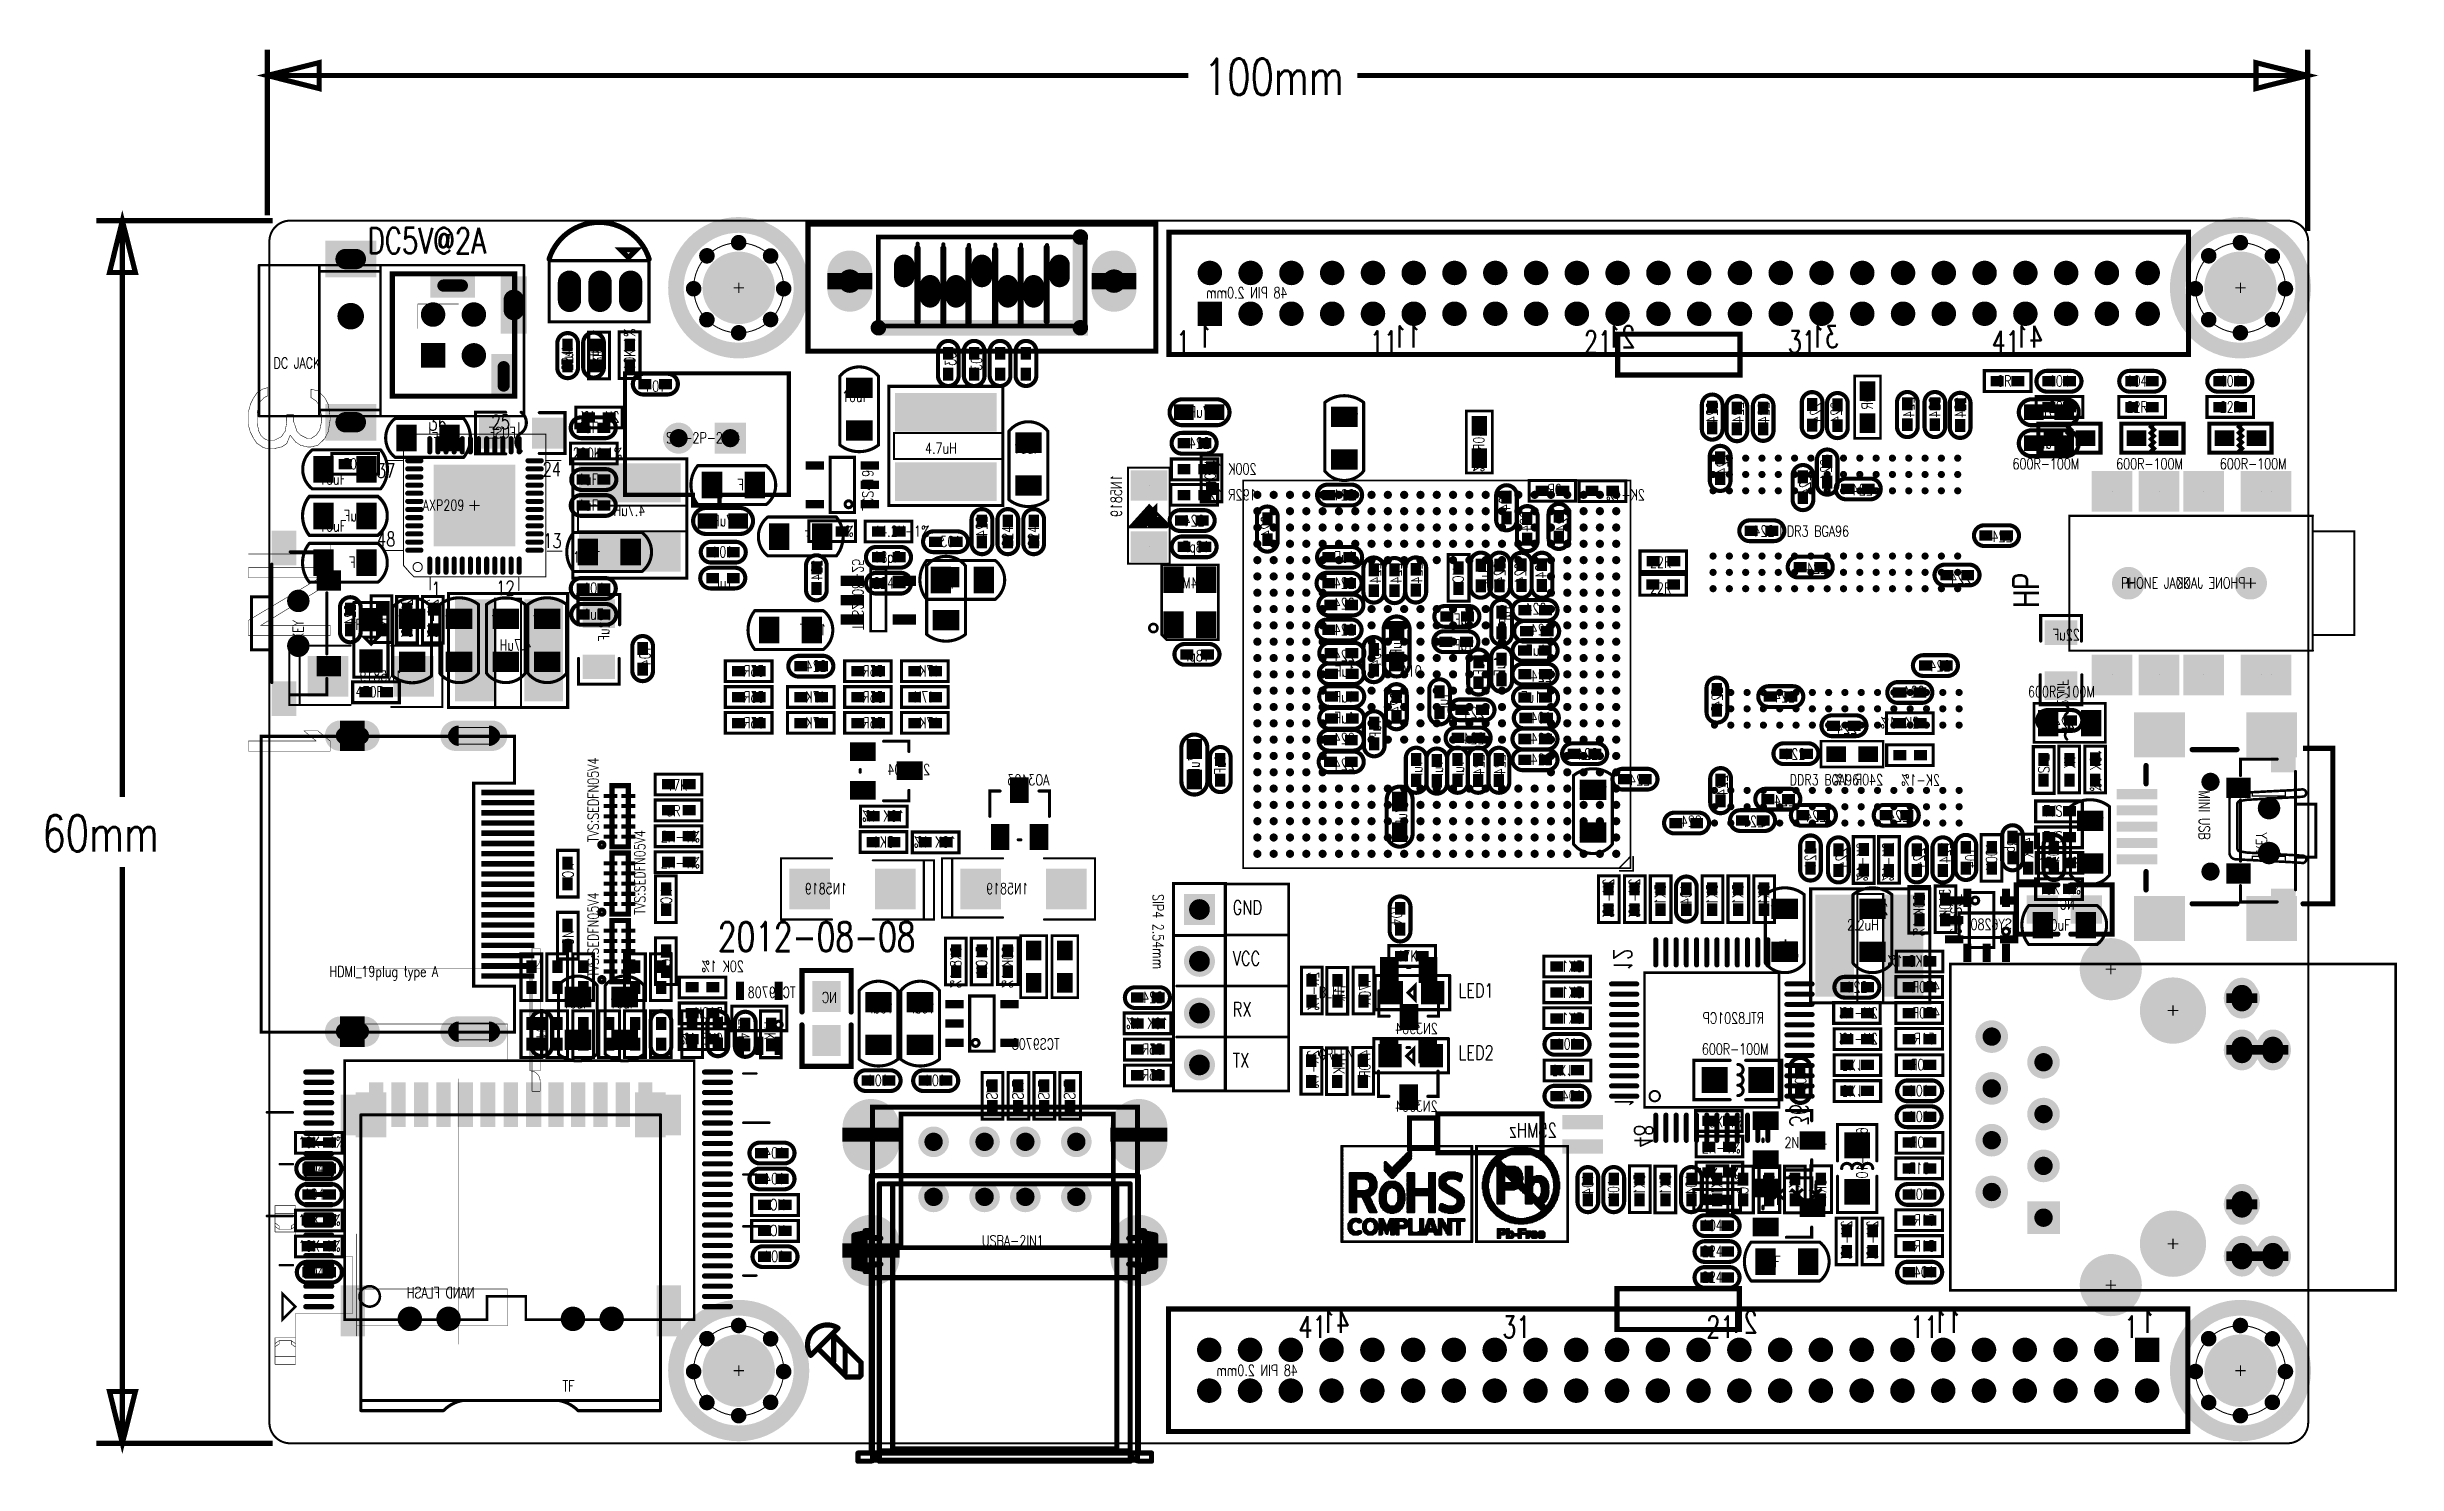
# Model space of a CAD drawing. Extents: x -10 to 105, y 1 to 70.
import ezdxf

# ---------------------------------------------------------------- set-up
doc = ezdxf.new("R2010")
doc.units = 0
doc.header["$MEASUREMENT"] = 0
doc.linetypes.add('TRMIDX_2048', pattern=[2, 1, 1])
doc.linetypes.add('TRMIDX_4096', pattern=[2, 1, 1])
doc.layers.get('0').update_dxf_attribs({"color": 4, "linetype": 'CONTINUOUS'})
for name, color, linetype in [('2D_LINE_102', 5, 'CONTINUOUS'), ('2D_LINE_126', 56, 'CONTINUOUS'), ('ATTRIBUTE_126', 56, 'CONTINUOUS'), ('ATTRIBUTE_129', 56, 'CONTINUOUS'), ('BOARD_OUTLINE_00', 4, 'CONTINUOUS'), ('DIMENSION1_01', 4, 'CONTINUOUS'), ('DIMENSION2_01', 4, 'CONTINUOUS'), ('DIMENSION3_01', 4, 'CONTINUOUS'), ('DIMENSION4_01', 4, 'CONTINUOUS'), ('DIMENSION5_01', 4, 'CONTINUOUS'), ('DIMENSION6_01', 4, 'CONTINUOUS'), ('DIMENSION7_01', 4, 'CONTINUOUS'), ('DRIL_NPLTE_THRU_01', 16, 'CONTINUOUS'), ('DRIL_NPLTE_THRU_02', 3, 'CONTINUOUS'), ('DRIL_NPLTE_THRU_03', 96, 'CONTINUOUS'), ('DRIL_NPLTE_THRU_04', 146, 'CONTINUOUS'), ('DRIL_NPLTE_THRU_05', 2, 'CONTINUOUS'), ('DRIL_NPLTE_THRU_06', 186, 'CONTINUOUS'), ('DRIL_PLTE_THRU_01', 16, 'CONTINUOUS'), ('DRIL_PLTE_THRU_02', 3, 'CONTINUOUS'), ('DRIL_PLTE_THRU_03', 96, 'CONTINUOUS'), ('DRIL_PLTE_THRU_04', 146, 'CONTINUOUS'), ('DRIL_PLTE_THRU_05', 2, 'CONTINUOUS'), ('DRIL_PLTE_THRU_06', 186, 'CONTINUOUS'), ('DRIL_SYMBOL', 4, 'CONTINUOUS'), ('PADS_BOT', 150, 'CONTINUOUS'), ('PADS_INNER', 1, 'CONTINUOUS'), ('PADS_TOP', 1, 'CONTINUOUS'), ('PADS_XR_04', 130, 'CONTINUOUS'), ('PART_BOT_2DLINE_00', 56, 'CONTINUOUS'), ('PART_BOT_2DLINE_01', 56, 'CONTINUOUS'), ('PART_BOT_2DLINE_126', 56, 'CONTINUOUS'), ('PART_BOT_COPPER_01', 56, 'CONTINUOUS'), ('PART_BOT_COPPER_126', 56, 'CONTINUOUS'), ('PART_BOT_CUTOUT_01', 56, 'CONTINUOUS'), ('PART_BOT_TEXT_126', 56, 'CONTINUOUS'), ('PART_TOP_2DLINE_00', 56, 'CONTINUOUS'), ('PART_TOP_2DLINE_01', 56, 'CONTINUOUS'), ('PART_TOP_2DLINE_126', 56, 'CONTINUOUS'), ('PART_TOP_2DLINE_129', 56, 'CONTINUOUS'), ('PART_TOP_COPPER_129', 56, 'CONTINUOUS'), ('PART_TOP_CUTOUT_01', 56, 'CONTINUOUS'), ('PART_TOP_TEXT_126', 56, 'CONTINUOUS'), ('TEXT_01', 56, 'CONTINUOUS'), ('TEXT_126', 56, 'CONTINUOUS'), ('TEXT_129', 56, 'CONTINUOUS')]:
    doc.layers.add(name, color=color, linetype=linetype)
doc.styles.add('W0$1', font='simplex', dxfattribs={"width": 0.75})
doc.styles.add('W0$1016', font='simplex', dxfattribs={"width": 0.75})
doc.styles.add('W0$254', font='simplex', dxfattribs={"width": 0.75})

msp = doc.modelspace()

# ---------------------------------------------------------------- texts
at = {"layer": 'TEXT_126', "style": 'W0$254', "width": 0.75}
for s, height, p in [('DC5V@2A', 1.245, (5.68, 59.86)), ('1', 1.07, (45.34, 54.99)), ('11', 1.067, (54.84, 54.99)), ('21', 1.067, (65.34, 54.99)), ('31', 1.067, (75.34, 54.99)), ('41', 1.067, (85.34, 54.99)), ('GND', 0.7, (48.11, 27.44)), ('2012-08-08', 1.422, (22.86, 25.65)), ('VCC', 0.7, (48.11, 24.94)), ('RX', 0.7, (48.11, 22.44)), ('LED1', 0.7, (59.18, 23.37)), ('LED2', 0.7, (59.18, 20.32)), ('TX', 0.7, (48.11, 19.94)), ('***', 1.778, (74.42, 12.45)), ('41', 1.067, (51.34, 6.69)), ('31', 1.067, (61.34, 6.69)), ('21', 1.067, (71.34, 6.69)), ('11', 1.067, (81.34, 6.69)), ('1', 1.07, (91.84, 6.69))]:
    msp.add_text(s, height=height, dxfattribs=at).set_placement(p)
msp.add_text('HP', height=1.245, rotation=90, dxfattribs=at).set_placement((87.65, 42.49))
at = {"layer": 'TEXT_129', "style": 'W0$254', "text_generation_flag": 2, "width": 0.75}
for s, height, p in [('1', 1.07, (47.12, 55.24)), ('11', 1.067, (57.36, 55.24)), ('21', 1.067, (67.86, 55.24)), ('31', 1.067, (77.86, 55.24)), ('41', 1.067, (87.86, 55.24)), ('41', 1.067, (53.86, 6.94)), ('21', 1.067, (73.86, 6.94)), ('11', 1.067, (83.86, 6.94)), ('1', 1.07, (93.36, 6.94))]:
    msp.add_text(s, height=height, dxfattribs=at).set_placement(p)

# ---------------------------------------------------------------- blocks, each defined once
blk = doc.blocks.new('SMOOTH_0$1')
at = {"const_width": 0.05}
blk.add_lwpolyline([(-0.025, 0, 1), (0.025, 0, 1)], format="xyb", close=True, dxfattribs=at)
blk = doc.blocks.new('BOARD_5725')
at = {"layer": 'BOARD_OUTLINE_00', "const_width": 0.1}
blk.add_lwpolyline([(-19.968, 1.016, 0.4142136), (-18.952, 0), (79.016, 0, 0.4142136), (80.032, 1.016), (80.032, 58.928, 0.4142136), (79.016, 59.944), (-18.952, 59.944, 0.4142136), (-19.968, 58.928)], format="xyb", close=True, dxfattribs=at)
at = {"layer": 'BOARD_OUTLINE_00'}
for p in [(-19.968, 1.016), (-18.952, 0)]:
    blk.add_blockref('SMOOTH_0$1', p, dxfattribs=at)
blk = doc.blocks.new('SMOOTH_0$0254')
at = {"const_width": 0.0127}
blk.add_lwpolyline([(-0.00635, 0, 1), (0.00635, 0, 1)], format="xyb", close=True, dxfattribs=at)
blk = doc.blocks.new('DRAWING_426')
at = {"layer": '2D_LINE_102', "const_width": 0.0254}
blk.add_lwpolyline([(0, 0), (-1, 0)], dxfattribs=at)
at = {"layer": '2D_LINE_102'}
for p in [(-1, 0), (0, 0)]:
    blk.add_blockref('SMOOTH_0$0254', p, dxfattribs=at)
blk = doc.blocks.new('DRAWING_427')
at = {"layer": '2D_LINE_102', "const_width": 0.0254}
blk.add_lwpolyline([(0, 0), (-1, 0)], dxfattribs=at)
at = {"layer": '2D_LINE_102'}
for p in [(-1, 0), (0, 0)]:
    blk.add_blockref('SMOOTH_0$0254', p, dxfattribs=at)
blk = doc.blocks.new('DRAWING_428')
at = {"layer": '2D_LINE_102', "const_width": 0.0254}
blk.add_lwpolyline([(0, 0), (-0.6, 0)], dxfattribs=at)
at = {"layer": '2D_LINE_102'}
for p in [(-0.6, 0), (0, 0)]:
    blk.add_blockref('SMOOTH_0$0254', p, dxfattribs=at)
blk = doc.blocks.new('DRAWING_429')
at = {"layer": '2D_LINE_102', "const_width": 0.0254}
blk.add_lwpolyline([(0, 0), (1, 0)], dxfattribs=at)
at = {"layer": '2D_LINE_102'}
for p in [(0, 0), (1, 0)]:
    blk.add_blockref('SMOOTH_0$0254', p, dxfattribs=at)
blk = doc.blocks.new('DRAWING_433')
at = {"layer": '2D_LINE_102', "const_width": 0.0254}
blk.add_lwpolyline([(0, 0), (7.4, 0)], dxfattribs=at)
at = {"layer": '2D_LINE_102'}
for p in [(0, 0), (7.4, 0)]:
    blk.add_blockref('SMOOTH_0$0254', p, dxfattribs=at)
blk = doc.blocks.new('DRAWING_436')
at = {"layer": '2D_LINE_102', "const_width": 0.0254}
blk.add_lwpolyline([(0, 0), (-2.8, 0)], dxfattribs=at)
at = {"layer": '2D_LINE_102'}
for p in [(-2.8, 0), (0, 0)]:
    blk.add_blockref('SMOOTH_0$0254', p, dxfattribs=at)
blk = doc.blocks.new('DRAWING_441')
at = {"layer": '2D_LINE_102', "const_width": 0.0254}
blk.add_lwpolyline([(0, 0), (7.4, 0)], dxfattribs=at)
at = {"layer": '2D_LINE_102'}
for p in [(0, 0), (7.4, 0)]:
    blk.add_blockref('SMOOTH_0$0254', p, dxfattribs=at)
blk = doc.blocks.new('DRAWING_455')
at = {"layer": '2D_LINE_102', "const_width": 0.0254}
blk.add_lwpolyline([(0, 0), (2.8, 0)], dxfattribs=at)
at = {"layer": '2D_LINE_102'}
for p in [(0, 0), (2.8, 0)]:
    blk.add_blockref('SMOOTH_0$0254', p, dxfattribs=at)
blk = doc.blocks.new('DRAWING_461')
at = {"layer": '2D_LINE_102', "const_width": 0.0254}
blk.add_lwpolyline([(0, 0), (1, 0)], dxfattribs=at)
at = {"layer": '2D_LINE_102'}
for p in [(0, 0), (1, 0)]:
    blk.add_blockref('SMOOTH_0$0254', p, dxfattribs=at)
blk = doc.blocks.new('DRAWING_462')
at = {"layer": '2D_LINE_102', "const_width": 0.0254}
blk.add_lwpolyline([(0, 0), (-0.6, 0)], dxfattribs=at)
at = {"layer": '2D_LINE_102'}
for p in [(-0.6, 0), (0, 0)]:
    blk.add_blockref('SMOOTH_0$0254', p, dxfattribs=at)
blk = doc.blocks.new('DRAWING_465')
at = {"layer": '2D_LINE_102', "const_width": 0.0254}
blk.add_lwpolyline([(0, 0), (-1, 0)], dxfattribs=at)
at = {"layer": '2D_LINE_102'}
for p in [(-1, 0), (0, 0)]:
    blk.add_blockref('SMOOTH_0$0254', p, dxfattribs=at)
blk = doc.blocks.new('DRAWING_468')
at = {"layer": '2D_LINE_102', "const_width": 0.0254}
blk.add_lwpolyline([(0, 0), (-1, 0)], dxfattribs=at)
at = {"layer": '2D_LINE_102'}
for p in [(-1, 0), (0, 0)]:
    blk.add_blockref('SMOOTH_0$0254', p, dxfattribs=at)
blk = doc.blocks.new('DRAWING_483')
at = {"layer": '2D_LINE_102', "const_width": 0.0254}
blk.add_lwpolyline([(0, 0), (-0.2, -0.14)], dxfattribs=at)
at = {"layer": '2D_LINE_102'}
for p in [(0, 0), (-0.2, -0.14)]:
    blk.add_blockref('SMOOTH_0$0254', p, dxfattribs=at)
blk = doc.blocks.new('DRAWING_484')
at = {"layer": '2D_LINE_102', "const_width": 0.0254}
blk.add_lwpolyline([(0, 0), (0.2, 0.14)], dxfattribs=at)
at = {"layer": '2D_LINE_102'}
for p in [(0, 0), (0.2, 0.14)]:
    blk.add_blockref('SMOOTH_0$0254', p, dxfattribs=at)
blk = doc.blocks.new('DRAWING_492')
at = {"layer": '2D_LINE_102', "const_width": 0.0254}
blk.add_lwpolyline([(0, 0), (7.4, 0)], dxfattribs=at)
at = {"layer": '2D_LINE_102'}
for p in [(0, 0), (7.4, 0)]:
    blk.add_blockref('SMOOTH_0$0254', p, dxfattribs=at)
blk = doc.blocks.new('DRAWING_500')
at = {"layer": '2D_LINE_102', "const_width": 0.0254}
blk.add_lwpolyline([(0, 0), (7.4, 0)], dxfattribs=at)
at = {"layer": '2D_LINE_102'}
for p in [(0, 0), (7.4, 0)]:
    blk.add_blockref('SMOOTH_0$0254', p, dxfattribs=at)
blk = doc.blocks.new('DRAWING_516')
at = {"layer": '2D_LINE_102', "const_width": 0.0254}
blk.add_lwpolyline([(0, 0), (-0.2, -0.14)], dxfattribs=at)
at = {"layer": '2D_LINE_102'}
for p in [(0, 0), (-0.2, -0.14)]:
    blk.add_blockref('SMOOTH_0$0254', p, dxfattribs=at)
blk = doc.blocks.new('DRAWING_517')
at = {"layer": '2D_LINE_102', "const_width": 0.0254}
blk.add_lwpolyline([(0, 0), (0.2, 0.14)], dxfattribs=at)
at = {"layer": '2D_LINE_102'}
for p in [(0, 0), (0.2, 0.14)]:
    blk.add_blockref('SMOOTH_0$0254', p, dxfattribs=at)
blk = doc.blocks.new('DRAWING_520')
at = {"layer": '2D_LINE_102', "const_width": 0.0254}
blk.add_lwpolyline([(0, 0), (8.6, 0)], dxfattribs=at)
at = {"layer": '2D_LINE_102'}
for p in [(0, 0), (8.6, 0)]:
    blk.add_blockref('SMOOTH_0$0254', p, dxfattribs=at)
blk = doc.blocks.new('DRAWING_621')
at = {"layer": '2D_LINE_102', "const_width": 0.0254}
blk.add_lwpolyline([(0, 0), (0.2, -0.14)], dxfattribs=at)
at = {"layer": '2D_LINE_102'}
for p in [(0, 0), (0.2, -0.14)]:
    blk.add_blockref('SMOOTH_0$0254', p, dxfattribs=at)
blk = doc.blocks.new('DRAWING_622')
at = {"layer": '2D_LINE_102', "const_width": 0.0254}
blk.add_lwpolyline([(0, 0), (-0.2, 0.14)], dxfattribs=at)
at = {"layer": '2D_LINE_102'}
for p in [(-0.2, 0.14), (0, 0)]:
    blk.add_blockref('SMOOTH_0$0254', p, dxfattribs=at)
blk = doc.blocks.new('DRAWING_630')
at = {"layer": '2D_LINE_102', "const_width": 0.0254}
blk.add_lwpolyline([(0, 0), (0.2, -0.14)], dxfattribs=at)
at = {"layer": '2D_LINE_102'}
for p in [(0, 0), (0.2, -0.14)]:
    blk.add_blockref('SMOOTH_0$0254', p, dxfattribs=at)
blk = doc.blocks.new('DRAWING_631')
at = {"layer": '2D_LINE_102', "const_width": 0.0254}
blk.add_lwpolyline([(0, 0), (-0.2, 0.14)], dxfattribs=at)
at = {"layer": '2D_LINE_102'}
for p in [(-0.2, 0.14), (0, 0)]:
    blk.add_blockref('SMOOTH_0$0254', p, dxfattribs=at)
blk = doc.blocks.new('DRAWING_671')
at = {"layer": '2D_LINE_102', "const_width": 0.0254}
blk.add_lwpolyline([(0, 0), (0, 1.3)], dxfattribs=at)
at = {"layer": '2D_LINE_102'}
for p in [(0, 1.3), (0, 0)]:
    blk.add_blockref('SMOOTH_0$0254', p, dxfattribs=at)
blk = doc.blocks.new('DRAWING_672')
at = {"layer": '2D_LINE_102', "const_width": 0.0254}
blk.add_lwpolyline([(0, 0), (0, 1.3)], dxfattribs=at)
at = {"layer": '2D_LINE_102'}
for p in [(0, 1.3), (0, 0)]:
    blk.add_blockref('SMOOTH_0$0254', p, dxfattribs=at)
blk = doc.blocks.new('DRAWING_679')
at = {"layer": '2D_LINE_102', "const_width": 0.0254}
blk.add_lwpolyline([(0, 0), (0, -0.17)], dxfattribs=at)
at = {"layer": '2D_LINE_102'}
for p in [(0, 0), (0, -0.17)]:
    blk.add_blockref('SMOOTH_0$0254', p, dxfattribs=at)
blk = doc.blocks.new('DRAWING_680')
at = {"layer": '2D_LINE_102', "const_width": 0.0254}
blk.add_lwpolyline([(0, 0), (0, -0.17)], dxfattribs=at)
at = {"layer": '2D_LINE_102'}
for p in [(0, 0), (0, -0.17)]:
    blk.add_blockref('SMOOTH_0$0254', p, dxfattribs=at)
blk = doc.blocks.new('DRAWING_683')
at = {"layer": '2D_LINE_102', "const_width": 0.0254}
blk.add_lwpolyline([(0, 0), (0, 0.17)], dxfattribs=at)
at = {"layer": '2D_LINE_102'}
for p in [(0, 0.17), (0, 0)]:
    blk.add_blockref('SMOOTH_0$0254', p, dxfattribs=at)
blk = doc.blocks.new('DRAWING_684')
at = {"layer": '2D_LINE_102', "const_width": 0.0254}
blk.add_lwpolyline([(0, 0), (0, 0.17)], dxfattribs=at)
at = {"layer": '2D_LINE_102'}
for p in [(0, 0.17), (0, 0)]:
    blk.add_blockref('SMOOTH_0$0254', p, dxfattribs=at)
blk = doc.blocks.new('DRAWING_688')
at = {"layer": '2D_LINE_102', "const_width": 0.0254}
blk.add_lwpolyline([(0, 0), (0, -2.49)], dxfattribs=at)
at = {"layer": '2D_LINE_102'}
for p in [(0, 0), (0, -2.49)]:
    blk.add_blockref('SMOOTH_0$0254', p, dxfattribs=at)
blk = doc.blocks.new('DRAWING_689')
at = {"layer": '2D_LINE_102', "const_width": 0.0254}
blk.add_lwpolyline([(0, 0), (0, 2.49)], dxfattribs=at)
at = {"layer": '2D_LINE_102'}
for p in [(0, 2.49), (0, 0)]:
    blk.add_blockref('SMOOTH_0$0254', p, dxfattribs=at)
blk = doc.blocks.new('DRAWING_707')
at = {"layer": '2D_LINE_102', "const_width": 0.0254}
blk.add_lwpolyline([(0, 0), (0, -2.8)], dxfattribs=at)
at = {"layer": '2D_LINE_102'}
for p in [(0, 0), (0, -2.8)]:
    blk.add_blockref('SMOOTH_0$0254', p, dxfattribs=at)
blk = doc.blocks.new('DRAWING_709')
at = {"layer": '2D_LINE_102', "const_width": 0.0254}
blk.add_lwpolyline([(0, 0), (0, -5)], dxfattribs=at)
at = {"layer": '2D_LINE_102'}
for p in [(0, 0), (0, -5)]:
    blk.add_blockref('SMOOTH_0$0254', p, dxfattribs=at)
blk = doc.blocks.new('DRAWING_713')
at = {"layer": '2D_LINE_102', "const_width": 0.0254}
blk.add_lwpolyline([(0, 0), (0, -5.8)], dxfattribs=at)
at = {"layer": '2D_LINE_102'}
for p in [(0, 0), (0, -5.8)]:
    blk.add_blockref('SMOOTH_0$0254', p, dxfattribs=at)
blk = doc.blocks.new('DRAWING_723')
at = {"layer": '2D_LINE_102', "const_width": 0.0254}
blk.add_lwpolyline([(0, 0), (0, -1.8)], dxfattribs=at)
at = {"layer": '2D_LINE_102'}
for p in [(0, 0), (0, -1.8)]:
    blk.add_blockref('SMOOTH_0$0254', p, dxfattribs=at)
blk = doc.blocks.new('DRAWING_724')
at = {"layer": '2D_LINE_102', "const_width": 0.0254}
blk.add_lwpolyline([(0, 0), (0, -1.8)], dxfattribs=at)
at = {"layer": '2D_LINE_102'}
for p in [(0, 0), (0, -1.8)]:
    blk.add_blockref('SMOOTH_0$0254', p, dxfattribs=at)
blk = doc.blocks.new('DRAWING_725')
at = {"layer": '2D_LINE_102', "const_width": 0.0254}
blk.add_lwpolyline([(0, 0), (0, -5)], dxfattribs=at)
at = {"layer": '2D_LINE_102'}
for p in [(0, 0), (0, -5)]:
    blk.add_blockref('SMOOTH_0$0254', p, dxfattribs=at)
blk = doc.blocks.new('DRAWING_1069')
at = {"layer": '2D_LINE_102', "const_width": 0.0254}
blk.add_lwpolyline([(0.1, 0.49, 0.05022), (0, 0.5)], format="xyb", dxfattribs=at)
at = {"layer": '2D_LINE_102'}
for p in [(0, 0.5), (0.1, 0.49)]:
    blk.add_blockref('SMOOTH_0$0254', p, dxfattribs=at)
blk = doc.blocks.new('DRAWING_1070')
at = {"layer": '2D_LINE_102', "const_width": 0.0254}
blk.add_lwpolyline([(0, -0.5, 0.05022), (0.1, -0.49)], format="xyb", dxfattribs=at)
at = {"layer": '2D_LINE_102'}
for p in [(0, -0.5), (0.1, -0.49)]:
    blk.add_blockref('SMOOTH_0$0254', p, dxfattribs=at)
blk = doc.blocks.new('DRAWING_1546')
at = {"layer": '2D_LINE_102', "const_width": 0.0254}
blk.add_lwpolyline([(0, 0), (0.26, 0.08)], dxfattribs=at)
at = {"layer": '2D_LINE_102'}
for p in [(0, 0), (0.26, 0.08)]:
    blk.add_blockref('SMOOTH_0$0254', p, dxfattribs=at)
blk = doc.blocks.new('DRAWING_1571')
at = {"layer": '2D_LINE_102', "const_width": 0.0254}
blk.add_lwpolyline([(0, 0), (-0.17, -0.08)], dxfattribs=at)
at = {"layer": '2D_LINE_102'}
for p in [(0, 0), (-0.17, -0.08)]:
    blk.add_blockref('SMOOTH_0$0254', p, dxfattribs=at)
blk = doc.blocks.new('DRAWING_1659')
at = {"layer": '2D_LINE_102', "const_width": 0.0254}
blk.add_lwpolyline([(0, 0), (0.34, 0.17)], dxfattribs=at)
at = {"layer": '2D_LINE_102'}
for p in [(0, 0), (0.34, 0.17)]:
    blk.add_blockref('SMOOTH_0$0254', p, dxfattribs=at)
blk = doc.blocks.new('DRAWING_1735')
at = {"layer": '2D_LINE_102', "const_width": 0.0254}
blk.add_lwpolyline([(0, 0), (0.26, 0.17)], dxfattribs=at)
at = {"layer": '2D_LINE_102'}
for p in [(0, 0), (0.26, 0.17)]:
    blk.add_blockref('SMOOTH_0$0254', p, dxfattribs=at)
blk = doc.blocks.new('DRAWING_1736')
at = {"layer": '2D_LINE_102', "const_width": 0.0254}
blk.add_lwpolyline([(0, 0), (-0.26, -0.17)], dxfattribs=at)
at = {"layer": '2D_LINE_102'}
for p in [(0, 0), (-0.26, -0.17)]:
    blk.add_blockref('SMOOTH_0$0254', p, dxfattribs=at)
blk = doc.blocks.new('DRAWING_1737')
at = {"layer": '2D_LINE_102', "const_width": 0.0254}
blk.add_lwpolyline([(0, 0), (0.26, 0.17)], dxfattribs=at)
at = {"layer": '2D_LINE_102'}
for p in [(0, 0), (0.26, 0.17)]:
    blk.add_blockref('SMOOTH_0$0254', p, dxfattribs=at)
blk = doc.blocks.new('DRAWING_1798')
at = {"layer": '2D_LINE_102', "const_width": 0.0254}
blk.add_lwpolyline([(0, 0), (-3.4, -2.08)], dxfattribs=at)
at = {"layer": '2D_LINE_102'}
for p in [(0, 0), (-3.4, -2.08)]:
    blk.add_blockref('SMOOTH_0$0254', p, dxfattribs=at)
blk = doc.blocks.new('DRAWING_1799')
at = {"layer": '2D_LINE_102', "const_width": 0.0254}
blk.add_lwpolyline([(0, 0), (3.49, 2.08)], dxfattribs=at)
at = {"layer": '2D_LINE_102'}
for p in [(3.49, 2.08), (0, 0)]:
    blk.add_blockref('SMOOTH_0$0254', p, dxfattribs=at)
blk = doc.blocks.new('DRAWING_1858')
at = {"layer": '2D_LINE_102', "const_width": 0.0254}
blk.add_lwpolyline([(0, 0), (-0.17, -0.17)], dxfattribs=at)
at = {"layer": '2D_LINE_102'}
for p in [(0, 0), (-0.17, -0.17)]:
    blk.add_blockref('SMOOTH_0$0254', p, dxfattribs=at)
blk = doc.blocks.new('DRAWING_1906')
at = {"layer": '2D_LINE_102', "const_width": 0.0254}
blk.add_lwpolyline([(0, 0), (-0.34, -0.33)], dxfattribs=at)
at = {"layer": '2D_LINE_102'}
for p in [(0, 0), (-0.34, -0.33)]:
    blk.add_blockref('SMOOTH_0$0254', p, dxfattribs=at)
blk = doc.blocks.new('DRAWING_1909')
at = {"layer": '2D_LINE_102', "const_width": 0.0254}
blk.add_lwpolyline([(0, 0), (-1, 0)], dxfattribs=at)
at = {"layer": '2D_LINE_102'}
for p in [(-1, 0), (0, 0)]:
    blk.add_blockref('SMOOTH_0$0254', p, dxfattribs=at)
blk = doc.blocks.new('DRAWING_1910')
at = {"layer": '2D_LINE_102', "const_width": 0.0254}
blk.add_lwpolyline([(0, 0), (-1, 0)], dxfattribs=at)
at = {"layer": '2D_LINE_102'}
for p in [(-1, 0), (0, 0)]:
    blk.add_blockref('SMOOTH_0$0254', p, dxfattribs=at)
blk = doc.blocks.new('DRAWING_1913')
at = {"layer": '2D_LINE_102', "const_width": 0.0254}
blk.add_lwpolyline([(0, 0), (-0.6, 0)], dxfattribs=at)
at = {"layer": '2D_LINE_102'}
for p in [(-0.6, 0), (0, 0)]:
    blk.add_blockref('SMOOTH_0$0254', p, dxfattribs=at)
blk = doc.blocks.new('DRAWING_1914')
at = {"layer": '2D_LINE_102', "const_width": 0.0254}
blk.add_lwpolyline([(0, 0), (1, 0)], dxfattribs=at)
at = {"layer": '2D_LINE_102'}
for p in [(0, 0), (1, 0)]:
    blk.add_blockref('SMOOTH_0$0254', p, dxfattribs=at)
blk = doc.blocks.new('DRAWING_1919')
at = {"layer": '2D_LINE_102', "const_width": 0.0254}
blk.add_lwpolyline([(0, 0), (7.4, 0)], dxfattribs=at)
at = {"layer": '2D_LINE_102'}
for p in [(0, 0), (7.4, 0)]:
    blk.add_blockref('SMOOTH_0$0254', p, dxfattribs=at)
blk = doc.blocks.new('DRAWING_1922')
at = {"layer": '2D_LINE_102', "const_width": 0.0254}
blk.add_lwpolyline([(0, 0), (-2.8, 0)], dxfattribs=at)
at = {"layer": '2D_LINE_102'}
for p in [(-2.8, 0), (0, 0)]:
    blk.add_blockref('SMOOTH_0$0254', p, dxfattribs=at)
blk = doc.blocks.new('DRAWING_1927')
at = {"layer": '2D_LINE_102', "const_width": 0.0254}
blk.add_lwpolyline([(0, 0), (7.4, 0)], dxfattribs=at)
at = {"layer": '2D_LINE_102'}
for p in [(0, 0), (7.4, 0)]:
    blk.add_blockref('SMOOTH_0$0254', p, dxfattribs=at)
blk = doc.blocks.new('DRAWING_1970')
at = {"layer": '2D_LINE_102', "const_width": 0.0254}
blk.add_lwpolyline([(0, 0), (2.8, 0)], dxfattribs=at)
at = {"layer": '2D_LINE_102'}
for p in [(0, 0), (2.8, 0)]:
    blk.add_blockref('SMOOTH_0$0254', p, dxfattribs=at)
blk = doc.blocks.new('DRAWING_1977')
at = {"layer": '2D_LINE_102', "const_width": 0.0254}
blk.add_lwpolyline([(0, 0), (1, 0)], dxfattribs=at)
at = {"layer": '2D_LINE_102'}
for p in [(0, 0), (1, 0)]:
    blk.add_blockref('SMOOTH_0$0254', p, dxfattribs=at)
blk = doc.blocks.new('DRAWING_1978')
at = {"layer": '2D_LINE_102', "const_width": 0.0254}
blk.add_lwpolyline([(0, 0), (-0.6, 0)], dxfattribs=at)
at = {"layer": '2D_LINE_102'}
for p in [(-0.6, 0), (0, 0)]:
    blk.add_blockref('SMOOTH_0$0254', p, dxfattribs=at)
blk = doc.blocks.new('DRAWING_1981')
at = {"layer": '2D_LINE_102', "const_width": 0.0254}
blk.add_lwpolyline([(0, 0), (-1, 0)], dxfattribs=at)
at = {"layer": '2D_LINE_102'}
for p in [(-1, 0), (0, 0)]:
    blk.add_blockref('SMOOTH_0$0254', p, dxfattribs=at)
blk = doc.blocks.new('DRAWING_1982')
at = {"layer": '2D_LINE_102', "const_width": 0.0254}
blk.add_lwpolyline([(0, 0), (-1, 0)], dxfattribs=at)
at = {"layer": '2D_LINE_102'}
for p in [(-1, 0), (0, 0)]:
    blk.add_blockref('SMOOTH_0$0254', p, dxfattribs=at)
blk = doc.blocks.new('DRAWING_2002')
at = {"layer": '2D_LINE_102', "const_width": 0.0254}
blk.add_lwpolyline([(0, 0), (0.17, 0.25)], dxfattribs=at)
at = {"layer": '2D_LINE_102'}
for p in [(0, 0), (0.17, 0.25)]:
    blk.add_blockref('SMOOTH_0$0254', p, dxfattribs=at)
blk = doc.blocks.new('DRAWING_2003')
at = {"layer": '2D_LINE_102', "const_width": 0.0254}
blk.add_lwpolyline([(0, 0), (0.17, 0.25)], dxfattribs=at)
at = {"layer": '2D_LINE_102'}
for p in [(0, 0), (0.17, 0.25)]:
    blk.add_blockref('SMOOTH_0$0254', p, dxfattribs=at)
blk = doc.blocks.new('DRAWING_2004')
at = {"layer": '2D_LINE_102', "const_width": 0.0254}
blk.add_lwpolyline([(0, 0), (0.17, 0.25)], dxfattribs=at)
at = {"layer": '2D_LINE_102'}
for p in [(0, 0), (0.17, 0.25)]:
    blk.add_blockref('SMOOTH_0$0254', p, dxfattribs=at)
blk = doc.blocks.new('DRAWING_2005')
at = {"layer": '2D_LINE_102', "const_width": 0.0254}
blk.add_lwpolyline([(0, 0), (-0.2, -0.14)], dxfattribs=at)
at = {"layer": '2D_LINE_102'}
for p in [(0, 0), (-0.2, -0.14)]:
    blk.add_blockref('SMOOTH_0$0254', p, dxfattribs=at)
blk = doc.blocks.new('DRAWING_2006')
at = {"layer": '2D_LINE_102', "const_width": 0.0254}
blk.add_lwpolyline([(0, 0), (0.2, 0.14)], dxfattribs=at)
at = {"layer": '2D_LINE_102'}
for p in [(0, 0), (0.2, 0.14)]:
    blk.add_blockref('SMOOTH_0$0254', p, dxfattribs=at)
blk = doc.blocks.new('DRAWING_2013')
at = {"layer": '2D_LINE_102', "const_width": 0.0254}
blk.add_lwpolyline([(0, 0), (0.4, 0)], dxfattribs=at)
at = {"layer": '2D_LINE_102'}
for p in [(0, 0), (0.4, 0)]:
    blk.add_blockref('SMOOTH_0$0254', p, dxfattribs=at)
blk = doc.blocks.new('DRAWING_2018')
at = {"layer": '2D_LINE_102', "const_width": 0.0254}
blk.add_lwpolyline([(0, 0), (0.4, 0)], dxfattribs=at)
at = {"layer": '2D_LINE_102'}
for p in [(0, 0), (0.4, 0)]:
    blk.add_blockref('SMOOTH_0$0254', p, dxfattribs=at)
blk = doc.blocks.new('DRAWING_2021')
at = {"layer": '2D_LINE_102', "const_width": 0.0254}
blk.add_lwpolyline([(0, 0), (7.4, 0)], dxfattribs=at)
at = {"layer": '2D_LINE_102'}
for p in [(0, 0), (7.4, 0)]:
    blk.add_blockref('SMOOTH_0$0254', p, dxfattribs=at)
blk = doc.blocks.new('DRAWING_2029')
at = {"layer": '2D_LINE_102', "const_width": 0.0254}
blk.add_lwpolyline([(0, 0), (7.4, 0)], dxfattribs=at)
at = {"layer": '2D_LINE_102'}
for p in [(0, 0), (7.4, 0)]:
    blk.add_blockref('SMOOTH_0$0254', p, dxfattribs=at)
blk = doc.blocks.new('DRAWING_2054')
at = {"layer": '2D_LINE_102', "const_width": 0.0254}
blk.add_lwpolyline([(0, 0), (0.17, 0.33)], dxfattribs=at)
at = {"layer": '2D_LINE_102'}
for p in [(0, 0), (0.17, 0.33)]:
    blk.add_blockref('SMOOTH_0$0254', p, dxfattribs=at)
blk = doc.blocks.new('DRAWING_2055')
at = {"layer": '2D_LINE_102', "const_width": 0.0254}
blk.add_lwpolyline([(0, 0), (-0.09, -0.17)], dxfattribs=at)
at = {"layer": '2D_LINE_102'}
for p in [(0, 0), (-0.09, -0.17)]:
    blk.add_blockref('SMOOTH_0$0254', p, dxfattribs=at)
blk = doc.blocks.new('DRAWING_2056')
at = {"layer": '2D_LINE_102', "const_width": 0.0254}
blk.add_lwpolyline([(0, 0), (-0.2, -0.14)], dxfattribs=at)
at = {"layer": '2D_LINE_102'}
for p in [(0, 0), (-0.2, -0.14)]:
    blk.add_blockref('SMOOTH_0$0254', p, dxfattribs=at)
blk = doc.blocks.new('DRAWING_2057')
at = {"layer": '2D_LINE_102', "const_width": 0.0254}
blk.add_lwpolyline([(0, 0), (0.2, 0.14)], dxfattribs=at)
at = {"layer": '2D_LINE_102'}
for p in [(0, 0), (0.2, 0.14)]:
    blk.add_blockref('SMOOTH_0$0254', p, dxfattribs=at)
blk = doc.blocks.new('DRAWING_2058')
at = {"layer": '2D_LINE_102', "const_width": 0.0254}
blk.add_lwpolyline([(0, 0), (-0.34, -0.08)], dxfattribs=at)
at = {"layer": '2D_LINE_102'}
for p in [(0, 0), (-0.34, -0.08)]:
    blk.add_blockref('SMOOTH_0$0254', p, dxfattribs=at)
blk = doc.blocks.new('DRAWING_2060')
at = {"layer": '2D_LINE_102', "const_width": 0.0254}
blk.add_lwpolyline([(0, 0), (8.6, 0)], dxfattribs=at)
at = {"layer": '2D_LINE_102'}
for p in [(0, 0), (8.6, 0)]:
    blk.add_blockref('SMOOTH_0$0254', p, dxfattribs=at)
blk = doc.blocks.new('DRAWING_2061')
at = {"layer": '2D_LINE_102', "const_width": 0.0254}
blk.add_lwpolyline([(0, 0), (0.4, 0)], dxfattribs=at)
at = {"layer": '2D_LINE_102'}
for p in [(0, 0), (0.4, 0)]:
    blk.add_blockref('SMOOTH_0$0254', p, dxfattribs=at)
blk = doc.blocks.new('DRAWING_2065')
at = {"layer": '2D_LINE_102', "const_width": 0.0254}
blk.add_lwpolyline([(0, 0), (0.4, 0)], dxfattribs=at)
at = {"layer": '2D_LINE_102'}
for p in [(0, 0), (0.4, 0)]:
    blk.add_blockref('SMOOTH_0$0254', p, dxfattribs=at)
blk = doc.blocks.new('DRAWING_2085')
at = {"layer": '2D_LINE_102', "const_width": 0.0254}
blk.add_lwpolyline([(0, 0), (-0.17, -0.33)], dxfattribs=at)
at = {"layer": '2D_LINE_102'}
for p in [(0, 0), (-0.17, -0.33)]:
    blk.add_blockref('SMOOTH_0$0254', p, dxfattribs=at)
blk = doc.blocks.new('DRAWING_2086')
at = {"layer": '2D_LINE_102', "const_width": 0.0254}
blk.add_lwpolyline([(0, 0), (-0.34, -0.08)], dxfattribs=at)
at = {"layer": '2D_LINE_102'}
for p in [(0, 0), (-0.34, -0.08)]:
    blk.add_blockref('SMOOTH_0$0254', p, dxfattribs=at)
blk = doc.blocks.new('DRAWING_2108')
at = {"layer": '2D_LINE_102', "const_width": 0.0254}
blk.add_lwpolyline([(0, 0), (-4, 0)], dxfattribs=at)
at = {"layer": '2D_LINE_102'}
for p in [(-4, 0), (0, 0)]:
    blk.add_blockref('SMOOTH_0$0254', p, dxfattribs=at)
blk = doc.blocks.new('DRAWING_2113')
at = {"layer": '2D_LINE_102', "const_width": 0.0254}
blk.add_lwpolyline([(0, 0), (3.32, 0)], dxfattribs=at)
at = {"layer": '2D_LINE_102'}
for p in [(0, 0), (3.32, 0)]:
    blk.add_blockref('SMOOTH_0$0254', p, dxfattribs=at)
blk = doc.blocks.new('DRAWING_2116')
at = {"layer": '2D_LINE_102', "const_width": 0.0254}
blk.add_lwpolyline([(0, 0), (0.68, 0)], dxfattribs=at)
at = {"layer": '2D_LINE_102'}
for p in [(0, 0), (0.68, 0)]:
    blk.add_blockref('SMOOTH_0$0254', p, dxfattribs=at)
blk = doc.blocks.new('DRAWING_2145')
at = {"layer": '2D_LINE_102', "const_width": 0.0254}
blk.add_lwpolyline([(0, 0), (-0.17, -0.42)], dxfattribs=at)
at = {"layer": '2D_LINE_102'}
for p in [(0, 0), (-0.17, -0.42)]:
    blk.add_blockref('SMOOTH_0$0254', p, dxfattribs=at)
blk = doc.blocks.new('DRAWING_2158')
at = {"layer": '2D_LINE_102', "const_width": 0.0254}
blk.add_lwpolyline([(0, 0), (-4, 0)], dxfattribs=at)
at = {"layer": '2D_LINE_102'}
for p in [(-4, 0), (0, 0)]:
    blk.add_blockref('SMOOTH_0$0254', p, dxfattribs=at)
blk = doc.blocks.new('DRAWING_2163')
at = {"layer": '2D_LINE_102', "const_width": 0.0254}
blk.add_lwpolyline([(0, 0), (3.4, 0)], dxfattribs=at)
at = {"layer": '2D_LINE_102'}
for p in [(0, 0), (3.4, 0)]:
    blk.add_blockref('SMOOTH_0$0254', p, dxfattribs=at)
blk = doc.blocks.new('DRAWING_2178')
at = {"layer": '2D_LINE_102', "const_width": 0.0254}
blk.add_lwpolyline([(0, 0), (-3.489362, 0)], dxfattribs=at)
at = {"layer": '2D_LINE_102'}
for p in [(-3.489362, 0), (0, 0)]:
    blk.add_blockref('SMOOTH_0$0254', p, dxfattribs=at)
blk = doc.blocks.new('DRAWING_2181')
at = {"layer": '2D_LINE_102', "const_width": 0.0254}
blk.add_lwpolyline([(0, 0), (4, 0)], dxfattribs=at)
at = {"layer": '2D_LINE_102'}
for p in [(0, 0), (4, 0)]:
    blk.add_blockref('SMOOTH_0$0254', p, dxfattribs=at)
blk = doc.blocks.new('DRAWING_2186')
at = {"layer": '2D_LINE_102', "const_width": 0.0254}
blk.add_lwpolyline([(0, 0), (-4, 0)], dxfattribs=at)
at = {"layer": '2D_LINE_102'}
for p in [(-4, 0), (0, 0)]:
    blk.add_blockref('SMOOTH_0$0254', p, dxfattribs=at)
blk = doc.blocks.new('DRAWING_2196')
at = {"layer": '2D_LINE_102', "const_width": 0.0254}
blk.add_lwpolyline([(0, 0), (0.2, -0.14)], dxfattribs=at)
at = {"layer": '2D_LINE_102'}
for p in [(0, 0), (0.2, -0.14)]:
    blk.add_blockref('SMOOTH_0$0254', p, dxfattribs=at)
blk = doc.blocks.new('DRAWING_2197')
at = {"layer": '2D_LINE_102', "const_width": 0.0254}
blk.add_lwpolyline([(0, 0), (-0.2, 0.14)], dxfattribs=at)
at = {"layer": '2D_LINE_102'}
for p in [(-0.2, 0.14), (0, 0)]:
    blk.add_blockref('SMOOTH_0$0254', p, dxfattribs=at)
blk = doc.blocks.new('DRAWING_2207')
at = {"layer": '2D_LINE_102', "const_width": 0.0254}
blk.add_lwpolyline([(0, 0), (-0.09, -0.42)], dxfattribs=at)
at = {"layer": '2D_LINE_102'}
for p in [(0, 0), (-0.09, -0.42)]:
    blk.add_blockref('SMOOTH_0$0254', p, dxfattribs=at)
blk = doc.blocks.new('DRAWING_2208')
at = {"layer": '2D_LINE_102', "const_width": 0.0254}
blk.add_lwpolyline([(0, 0), (0.09, 0.33)], dxfattribs=at)
at = {"layer": '2D_LINE_102'}
for p in [(0, 0), (0.09, 0.33)]:
    blk.add_blockref('SMOOTH_0$0254', p, dxfattribs=at)
blk = doc.blocks.new('DRAWING_2232')
at = {"layer": '2D_LINE_102', "const_width": 0.0254}
blk.add_lwpolyline([(0, 0), (-0.340426, 0)], dxfattribs=at)
at = {"layer": '2D_LINE_102'}
for p in [(-0.340426, 0), (0, 0)]:
    blk.add_blockref('SMOOTH_0$0254', p, dxfattribs=at)
blk = doc.blocks.new('DRAWING_2235')
at = {"layer": '2D_LINE_102', "const_width": 0.0254}
blk.add_lwpolyline([(0, 0), (-0.17, 0)], dxfattribs=at)
at = {"layer": '2D_LINE_102'}
for p in [(-0.17, 0), (0, 0)]:
    blk.add_blockref('SMOOTH_0$0254', p, dxfattribs=at)
blk = doc.blocks.new('DRAWING_2238')
at = {"layer": '2D_LINE_102', "const_width": 0.0254}
blk.add_lwpolyline([(0, 0), (0.340426, 0)], dxfattribs=at)
at = {"layer": '2D_LINE_102'}
for p in [(0, 0), (0.340426, 0)]:
    blk.add_blockref('SMOOTH_0$0254', p, dxfattribs=at)
blk = doc.blocks.new('DRAWING_2241')
at = {"layer": '2D_LINE_102', "const_width": 0.0254}
blk.add_lwpolyline([(0, 0), (0.17, 0)], dxfattribs=at)
at = {"layer": '2D_LINE_102'}
for p in [(0, 0), (0.17, 0)]:
    blk.add_blockref('SMOOTH_0$0254', p, dxfattribs=at)
blk = doc.blocks.new('DRAWING_2248')
at = {"layer": '2D_LINE_102', "const_width": 0.0254}
blk.add_lwpolyline([(0, 0), (0.34, 0)], dxfattribs=at)
at = {"layer": '2D_LINE_102'}
for p in [(0, 0), (0.34, 0)]:
    blk.add_blockref('SMOOTH_0$0254', p, dxfattribs=at)
blk = doc.blocks.new('DRAWING_2259')
at = {"layer": '2D_LINE_102', "const_width": 0.0254}
blk.add_lwpolyline([(0, 0), (0.2, -0.14)], dxfattribs=at)
at = {"layer": '2D_LINE_102'}
for p in [(0, 0), (0.2, -0.14)]:
    blk.add_blockref('SMOOTH_0$0254', p, dxfattribs=at)
blk = doc.blocks.new('DRAWING_2260')
at = {"layer": '2D_LINE_102', "const_width": 0.0254}
blk.add_lwpolyline([(0, 0), (-0.2, 0.14)], dxfattribs=at)
at = {"layer": '2D_LINE_102'}
for p in [(-0.2, 0.14), (0, 0)]:
    blk.add_blockref('SMOOTH_0$0254', p, dxfattribs=at)
blk = doc.blocks.new('DRAWING_2279')
at = {"layer": '2D_LINE_102', "const_width": 0.0254}
blk.add_lwpolyline([(0, 0), (-0.09, -0.58)], dxfattribs=at)
at = {"layer": '2D_LINE_102'}
for p in [(0, 0), (-0.09, -0.58)]:
    blk.add_blockref('SMOOTH_0$0254', p, dxfattribs=at)
blk = doc.blocks.new('DRAWING_2280')
at = {"layer": '2D_LINE_102', "const_width": 0.0254}
blk.add_lwpolyline([(0, 0), (0.09, 0.5)], dxfattribs=at)
at = {"layer": '2D_LINE_102'}
for p in [(0, 0), (0.09, 0.5)]:
    blk.add_blockref('SMOOTH_0$0254', p, dxfattribs=at)
blk = doc.blocks.new('DRAWING_2281')
at = {"layer": '2D_LINE_102', "const_width": 0.0254}
blk.add_lwpolyline([(0, 0), (0.09, 0.42)], dxfattribs=at)
at = {"layer": '2D_LINE_102'}
for p in [(0, 0), (0.09, 0.42)]:
    blk.add_blockref('SMOOTH_0$0254', p, dxfattribs=at)
blk = doc.blocks.new('DRAWING_2307')
at = {"layer": '2D_LINE_102', "const_width": 0.0254}
blk.add_lwpolyline([(0, 0), (2, 0)], dxfattribs=at)
at = {"layer": '2D_LINE_102'}
for p in [(0, 0), (2, 0)]:
    blk.add_blockref('SMOOTH_0$0254', p, dxfattribs=at)
blk = doc.blocks.new('DRAWING_2400')
at = {"layer": '2D_LINE_102', "const_width": 0.0254}
blk.add_lwpolyline([(0, 0), (0, 0.5)], dxfattribs=at)
at = {"layer": '2D_LINE_102'}
for p in [(0, 0.5), (0, 0)]:
    blk.add_blockref('SMOOTH_0$0254', p, dxfattribs=at)
blk = doc.blocks.new('DRAWING_2401')
at = {"layer": '2D_LINE_102', "const_width": 0.0254}
blk.add_lwpolyline([(0, 0), (0, 0.75)], dxfattribs=at)
at = {"layer": '2D_LINE_102'}
for p in [(0, 0.75), (0, 0)]:
    blk.add_blockref('SMOOTH_0$0254', p, dxfattribs=at)
blk = doc.blocks.new('DRAWING_2402')
at = {"layer": '2D_LINE_102', "const_width": 0.0254}
blk.add_lwpolyline([(0, 0), (0, 0.5)], dxfattribs=at)
at = {"layer": '2D_LINE_102'}
for p in [(0, 0.5), (0, 0)]:
    blk.add_blockref('SMOOTH_0$0254', p, dxfattribs=at)
blk = doc.blocks.new('DRAWING_2404')
at = {"layer": '2D_LINE_102', "const_width": 0.0254}
blk.add_lwpolyline([(0, 0), (0, 0.67)], dxfattribs=at)
at = {"layer": '2D_LINE_102'}
for p in [(0, 0.67), (0, 0)]:
    blk.add_blockref('SMOOTH_0$0254', p, dxfattribs=at)
blk = doc.blocks.new('DRAWING_2405')
at = {"layer": '2D_LINE_102', "const_width": 0.0254}
blk.add_lwpolyline([(0, 0), (0, -0.5)], dxfattribs=at)
at = {"layer": '2D_LINE_102'}
for p in [(0, 0), (0, -0.5)]:
    blk.add_blockref('SMOOTH_0$0254', p, dxfattribs=at)
blk = doc.blocks.new('DRAWING_2406')
at = {"layer": '2D_LINE_102', "const_width": 0.0254}
blk.add_lwpolyline([(0, 0), (0, -0.42)], dxfattribs=at)
at = {"layer": '2D_LINE_102'}
for p in [(0, 0), (0, -0.42)]:
    blk.add_blockref('SMOOTH_0$0254', p, dxfattribs=at)
blk = doc.blocks.new('DRAWING_2411')
at = {"layer": '2D_LINE_102', "const_width": 0.0254}
blk.add_lwpolyline([(0, 0), (0, 1.3)], dxfattribs=at)
at = {"layer": '2D_LINE_102'}
for p in [(0, 1.3), (0, 0)]:
    blk.add_blockref('SMOOTH_0$0254', p, dxfattribs=at)
blk = doc.blocks.new('DRAWING_2412')
at = {"layer": '2D_LINE_102', "const_width": 0.0254}
blk.add_lwpolyline([(0, 0), (0, 1.3)], dxfattribs=at)
at = {"layer": '2D_LINE_102'}
for p in [(0, 1.3), (0, 0)]:
    blk.add_blockref('SMOOTH_0$0254', p, dxfattribs=at)
blk = doc.blocks.new('DRAWING_2419')
at = {"layer": '2D_LINE_102', "const_width": 0.0254}
blk.add_lwpolyline([(0, 0), (0, -0.17)], dxfattribs=at)
at = {"layer": '2D_LINE_102'}
for p in [(0, 0), (0, -0.17)]:
    blk.add_blockref('SMOOTH_0$0254', p, dxfattribs=at)
blk = doc.blocks.new('DRAWING_2420')
at = {"layer": '2D_LINE_102', "const_width": 0.0254}
blk.add_lwpolyline([(0, 0), (0, -0.17)], dxfattribs=at)
at = {"layer": '2D_LINE_102'}
for p in [(0, 0), (0, -0.17)]:
    blk.add_blockref('SMOOTH_0$0254', p, dxfattribs=at)
blk = doc.blocks.new('DRAWING_2423')
at = {"layer": '2D_LINE_102', "const_width": 0.0254}
blk.add_lwpolyline([(0, 0), (0, 0.33)], dxfattribs=at)
at = {"layer": '2D_LINE_102'}
for p in [(0, 0.33), (0, 0)]:
    blk.add_blockref('SMOOTH_0$0254', p, dxfattribs=at)
blk = doc.blocks.new('DRAWING_2424')
at = {"layer": '2D_LINE_102', "const_width": 0.0254}
blk.add_lwpolyline([(0, 0), (0, 0.17)], dxfattribs=at)
at = {"layer": '2D_LINE_102'}
for p in [(0, 0.17), (0, 0)]:
    blk.add_blockref('SMOOTH_0$0254', p, dxfattribs=at)
blk = doc.blocks.new('DRAWING_2425')
at = {"layer": '2D_LINE_102', "const_width": 0.0254}
blk.add_lwpolyline([(0, 0), (0, 0.17)], dxfattribs=at)
at = {"layer": '2D_LINE_102'}
for p in [(0, 0.17), (0, 0)]:
    blk.add_blockref('SMOOTH_0$0254', p, dxfattribs=at)
blk = doc.blocks.new('DRAWING_2428')
at = {"layer": '2D_LINE_102', "const_width": 0.0254}
blk.add_lwpolyline([(0, 0), (0, -0.33)], dxfattribs=at)
at = {"layer": '2D_LINE_102'}
for p in [(0, 0), (0, -0.33)]:
    blk.add_blockref('SMOOTH_0$0254', p, dxfattribs=at)
blk = doc.blocks.new('DRAWING_2430')
at = {"layer": '2D_LINE_102', "const_width": 0.0254}
blk.add_lwpolyline([(0, 0), (0, -2.49)], dxfattribs=at)
at = {"layer": '2D_LINE_102'}
for p in [(0, 0), (0, -2.49)]:
    blk.add_blockref('SMOOTH_0$0254', p, dxfattribs=at)
blk = doc.blocks.new('DRAWING_2431')
at = {"layer": '2D_LINE_102', "const_width": 0.0254}
blk.add_lwpolyline([(0, 0), (0, 2.49)], dxfattribs=at)
at = {"layer": '2D_LINE_102'}
for p in [(0, 2.49), (0, 0)]:
    blk.add_blockref('SMOOTH_0$0254', p, dxfattribs=at)
blk = doc.blocks.new('DRAWING_2433')
at = {"layer": '2D_LINE_102', "const_width": 0.0254}
blk.add_lwpolyline([(0, 0), (0, 0.42)], dxfattribs=at)
at = {"layer": '2D_LINE_102'}
for p in [(0, 0.42), (0, 0)]:
    blk.add_blockref('SMOOTH_0$0254', p, dxfattribs=at)
blk = doc.blocks.new('DRAWING_2434')
at = {"layer": '2D_LINE_102', "const_width": 0.0254}
blk.add_lwpolyline([(0, 0), (0, 0.33)], dxfattribs=at)
at = {"layer": '2D_LINE_102'}
for p in [(0, 0.33), (0, 0)]:
    blk.add_blockref('SMOOTH_0$0254', p, dxfattribs=at)
blk = doc.blocks.new('DRAWING_2435')
at = {"layer": '2D_LINE_102', "const_width": 0.0254}
blk.add_lwpolyline([(0, 0), (0, -0.17)], dxfattribs=at)
at = {"layer": '2D_LINE_102'}
for p in [(0, 0), (0, -0.17)]:
    blk.add_blockref('SMOOTH_0$0254', p, dxfattribs=at)
blk = doc.blocks.new('DRAWING_2436')
at = {"layer": '2D_LINE_102', "const_width": 0.0254}
blk.add_lwpolyline([(0, 0), (0, -0.5)], dxfattribs=at)
at = {"layer": '2D_LINE_102'}
for p in [(0, 0), (0, -0.5)]:
    blk.add_blockref('SMOOTH_0$0254', p, dxfattribs=at)
blk = doc.blocks.new('DRAWING_2437')
at = {"layer": '2D_LINE_102', "const_width": 0.0254}
blk.add_lwpolyline([(0, 0), (0, -0.75)], dxfattribs=at)
at = {"layer": '2D_LINE_102'}
for p in [(0, 0), (0, -0.75)]:
    blk.add_blockref('SMOOTH_0$0254', p, dxfattribs=at)
blk = doc.blocks.new('DRAWING_2438')
at = {"layer": '2D_LINE_102', "const_width": 0.0254}
blk.add_lwpolyline([(0, 0), (0, -0.5)], dxfattribs=at)
at = {"layer": '2D_LINE_102'}
for p in [(0, 0), (0, -0.5)]:
    blk.add_blockref('SMOOTH_0$0254', p, dxfattribs=at)
blk = doc.blocks.new('DRAWING_2439')
at = {"layer": '2D_LINE_102', "const_width": 0.0254}
blk.add_lwpolyline([(0, 0), (0, -0.5)], dxfattribs=at)
at = {"layer": '2D_LINE_102'}
for p in [(0, 0), (0, -0.5)]:
    blk.add_blockref('SMOOTH_0$0254', p, dxfattribs=at)
blk = doc.blocks.new('DRAWING_2479')
at = {"layer": '2D_LINE_102', "const_width": 0.0254}
blk.add_lwpolyline([(0, 0), (-0.34, 0.08)], dxfattribs=at)
at = {"layer": '2D_LINE_102'}
for p in [(-0.34, 0.08), (0, 0)]:
    blk.add_blockref('SMOOTH_0$0254', p, dxfattribs=at)
blk = doc.blocks.new('DRAWING_2488')
at = {"layer": '2D_LINE_102', "const_width": 0.0254}
blk.add_lwpolyline([(0, 0), (0, -2.8)], dxfattribs=at)
at = {"layer": '2D_LINE_102'}
for p in [(0, 0), (0, -2.8)]:
    blk.add_blockref('SMOOTH_0$0254', p, dxfattribs=at)
blk = doc.blocks.new('DRAWING_2490')
at = {"layer": '2D_LINE_102', "const_width": 0.0254}
blk.add_lwpolyline([(0, 0), (0, -5)], dxfattribs=at)
at = {"layer": '2D_LINE_102'}
for p in [(0, 0), (0, -5)]:
    blk.add_blockref('SMOOTH_0$0254', p, dxfattribs=at)
blk = doc.blocks.new('DRAWING_2493')
at = {"layer": '2D_LINE_102', "const_width": 0.0254}
blk.add_lwpolyline([(0, 0), (0, 1.2)], dxfattribs=at)
at = {"layer": '2D_LINE_102'}
for p in [(0, 1.2), (0, 0)]:
    blk.add_blockref('SMOOTH_0$0254', p, dxfattribs=at)
blk = doc.blocks.new('DRAWING_2498')
at = {"layer": '2D_LINE_102', "const_width": 0.0254}
blk.add_lwpolyline([(0, 0), (0, -7.2)], dxfattribs=at)
at = {"layer": '2D_LINE_102'}
for p in [(0, 0), (0, -7.2)]:
    blk.add_blockref('SMOOTH_0$0254', p, dxfattribs=at)
blk = doc.blocks.new('DRAWING_2499')
at = {"layer": '2D_LINE_102', "const_width": 0.0254}
blk.add_lwpolyline([(0, 0), (0, -5.8)], dxfattribs=at)
at = {"layer": '2D_LINE_102'}
for p in [(0, 0), (0, -5.8)]:
    blk.add_blockref('SMOOTH_0$0254', p, dxfattribs=at)
blk = doc.blocks.new('DRAWING_2509')
at = {"layer": '2D_LINE_102', "const_width": 0.0254}
blk.add_lwpolyline([(0, 0), (0.34, -0.08)], dxfattribs=at)
at = {"layer": '2D_LINE_102'}
for p in [(0, 0), (0.34, -0.08)]:
    blk.add_blockref('SMOOTH_0$0254', p, dxfattribs=at)
blk = doc.blocks.new('DRAWING_2510')
at = {"layer": '2D_LINE_102', "const_width": 0.0254}
blk.add_lwpolyline([(0, 0), (-0.26, 0.08)], dxfattribs=at)
at = {"layer": '2D_LINE_102'}
for p in [(-0.26, 0.08), (0, 0)]:
    blk.add_blockref('SMOOTH_0$0254', p, dxfattribs=at)
blk = doc.blocks.new('DRAWING_2511')
at = {"layer": '2D_LINE_102', "const_width": 0.0254}
blk.add_lwpolyline([(0, 0), (-0.6, 0.5)], dxfattribs=at)
at = {"layer": '2D_LINE_102'}
for p in [(-0.6, 0.5), (0, 0)]:
    blk.add_blockref('SMOOTH_0$0254', p, dxfattribs=at)
blk = doc.blocks.new('DRAWING_2512')
at = {"layer": '2D_LINE_102', "const_width": 0.0254}
blk.add_lwpolyline([(0, 0), (0.6, -0.5)], dxfattribs=at)
at = {"layer": '2D_LINE_102'}
for p in [(0, 0), (0.6, -0.5)]:
    blk.add_blockref('SMOOTH_0$0254', p, dxfattribs=at)
blk = doc.blocks.new('DRAWING_2513')
at = {"layer": '2D_LINE_102', "const_width": 0.0254}
blk.add_lwpolyline([(0, 0), (0.09, -0.42)], dxfattribs=at)
at = {"layer": '2D_LINE_102'}
for p in [(0, 0), (0.09, -0.42)]:
    blk.add_blockref('SMOOTH_0$0254', p, dxfattribs=at)
blk = doc.blocks.new('DRAWING_2516')
at = {"layer": '2D_LINE_102', "const_width": 0.0254}
blk.add_lwpolyline([(0, 0), (0, -1.8)], dxfattribs=at)
at = {"layer": '2D_LINE_102'}
for p in [(0, 0), (0, -1.8)]:
    blk.add_blockref('SMOOTH_0$0254', p, dxfattribs=at)
blk = doc.blocks.new('DRAWING_2517')
at = {"layer": '2D_LINE_102', "const_width": 0.0254}
blk.add_lwpolyline([(0, 0), (0, -1.8)], dxfattribs=at)
at = {"layer": '2D_LINE_102'}
for p in [(0, 0), (0, -1.8)]:
    blk.add_blockref('SMOOTH_0$0254', p, dxfattribs=at)
blk = doc.blocks.new('DRAWING_2518')
at = {"layer": '2D_LINE_102', "const_width": 0.0254}
blk.add_lwpolyline([(0, 0), (0, -5)], dxfattribs=at)
at = {"layer": '2D_LINE_102'}
for p in [(0, 0), (0, -5)]:
    blk.add_blockref('SMOOTH_0$0254', p, dxfattribs=at)
blk = doc.blocks.new('DRAWING_2521')
at = {"layer": '2D_LINE_102', "const_width": 0.0254}
blk.add_lwpolyline([(0, 0), (0, 7)], dxfattribs=at)
at = {"layer": '2D_LINE_102'}
for p in [(0, 7), (0, 0)]:
    blk.add_blockref('SMOOTH_0$0254', p, dxfattribs=at)
blk = doc.blocks.new('DRAWING_2527')
at = {"layer": '2D_LINE_102', "const_width": 0.0254}
blk.add_lwpolyline([(0, 0), (0, -0.5)], dxfattribs=at)
at = {"layer": '2D_LINE_102'}
for p in [(0, 0), (0, -0.5)]:
    blk.add_blockref('SMOOTH_0$0254', p, dxfattribs=at)
blk = doc.blocks.new('DRAWING_2528')
at = {"layer": '2D_LINE_102', "const_width": 0.0254}
blk.add_lwpolyline([(0, 0), (0, -5)], dxfattribs=at)
at = {"layer": '2D_LINE_102'}
for p in [(0, 0), (0, -5)]:
    blk.add_blockref('SMOOTH_0$0254', p, dxfattribs=at)
blk = doc.blocks.new('DRAWING_2534')
at = {"layer": '2D_LINE_102', "const_width": 0.0254}
blk.add_lwpolyline([(0, 0), (0, 0.5)], dxfattribs=at)
at = {"layer": '2D_LINE_102'}
for p in [(0, 0.5), (0, 0)]:
    blk.add_blockref('SMOOTH_0$0254', p, dxfattribs=at)
blk = doc.blocks.new('DRAWING_2535')
at = {"layer": '2D_LINE_102', "const_width": 0.0254}
blk.add_lwpolyline([(0, 0), (0.17, -0.08)], dxfattribs=at)
at = {"layer": '2D_LINE_102'}
for p in [(0, 0), (0.17, -0.08)]:
    blk.add_blockref('SMOOTH_0$0254', p, dxfattribs=at)
blk = doc.blocks.new('DRAWING_2536')
at = {"layer": '2D_LINE_102', "const_width": 0.0254}
blk.add_lwpolyline([(0, 0), (0.34, -0.17)], dxfattribs=at)
at = {"layer": '2D_LINE_102'}
for p in [(0, 0), (0.34, -0.17)]:
    blk.add_blockref('SMOOTH_0$0254', p, dxfattribs=at)
blk = doc.blocks.new('DRAWING_2537')
at = {"layer": '2D_LINE_102', "const_width": 0.0254}
blk.add_lwpolyline([(0, 0), (-0.26, 0.17)], dxfattribs=at)
at = {"layer": '2D_LINE_102'}
for p in [(-0.26, 0.17), (0, 0)]:
    blk.add_blockref('SMOOTH_0$0254', p, dxfattribs=at)
blk = doc.blocks.new('DRAWING_2538')
at = {"layer": '2D_LINE_102', "const_width": 0.0254}
blk.add_lwpolyline([(0, 0), (-0.26, 0.17)], dxfattribs=at)
at = {"layer": '2D_LINE_102'}
for p in [(-0.26, 0.17), (0, 0)]:
    blk.add_blockref('SMOOTH_0$0254', p, dxfattribs=at)
blk = doc.blocks.new('DRAWING_2539')
at = {"layer": '2D_LINE_102', "const_width": 0.0254}
blk.add_lwpolyline([(0, 0), (-0.17, 0.33)], dxfattribs=at)
at = {"layer": '2D_LINE_102'}
for p in [(-0.17, 0.33), (0, 0)]:
    blk.add_blockref('SMOOTH_0$0254', p, dxfattribs=at)
blk = doc.blocks.new('DRAWING_2540')
at = {"layer": '2D_LINE_102', "const_width": 0.0254}
blk.add_lwpolyline([(0, 0), (0.09, -0.17)], dxfattribs=at)
at = {"layer": '2D_LINE_102'}
for p in [(0, 0), (0.09, -0.17)]:
    blk.add_blockref('SMOOTH_0$0254', p, dxfattribs=at)
blk = doc.blocks.new('DRAWING_2541')
at = {"layer": '2D_LINE_102', "const_width": 0.0254}
blk.add_lwpolyline([(0, 0), (0.17, -0.5)], dxfattribs=at)
at = {"layer": '2D_LINE_102'}
for p in [(0, 0), (0.17, -0.5)]:
    blk.add_blockref('SMOOTH_0$0254', p, dxfattribs=at)
blk = doc.blocks.new('DRAWING_2542')
at = {"layer": '2D_LINE_102', "const_width": 0.0254}
blk.add_lwpolyline([(0, 0), (-0.09, 0.33)], dxfattribs=at)
at = {"layer": '2D_LINE_102'}
for p in [(-0.09, 0.33), (0, 0)]:
    blk.add_blockref('SMOOTH_0$0254', p, dxfattribs=at)
blk = doc.blocks.new('DRAWING_2543')
at = {"layer": '2D_LINE_102', "const_width": 0.0254}
blk.add_lwpolyline([(0, 0), (-0.09, 0.42)], dxfattribs=at)
at = {"layer": '2D_LINE_102'}
for p in [(-0.09, 0.42), (0, 0)]:
    blk.add_blockref('SMOOTH_0$0254', p, dxfattribs=at)
blk = doc.blocks.new('DRAWING_2544')
at = {"layer": '2D_LINE_102', "const_width": 0.0254}
blk.add_lwpolyline([(0, 0), (0.09, -0.58)], dxfattribs=at)
at = {"layer": '2D_LINE_102'}
for p in [(0, 0), (0.09, -0.58)]:
    blk.add_blockref('SMOOTH_0$0254', p, dxfattribs=at)
blk = doc.blocks.new('DRAWING_2545')
at = {"layer": '2D_LINE_102', "const_width": 0.0254}
blk.add_lwpolyline([(0, 0), (-0.26, 0.17)], dxfattribs=at)
at = {"layer": '2D_LINE_102'}
for p in [(-0.26, 0.17), (0, 0)]:
    blk.add_blockref('SMOOTH_0$0254', p, dxfattribs=at)
blk = doc.blocks.new('DRAWING_2546')
at = {"layer": '2D_LINE_102', "const_width": 0.0254}
blk.add_lwpolyline([(0, 0), (0.17, -0.17)], dxfattribs=at)
at = {"layer": '2D_LINE_102'}
for p in [(0, 0), (0.17, -0.17)]:
    blk.add_blockref('SMOOTH_0$0254', p, dxfattribs=at)
blk = doc.blocks.new('DRAWING_2547')
at = {"layer": '2D_LINE_102', "const_width": 0.0254}
blk.add_lwpolyline([(0, 0), (0.17, -0.17)], dxfattribs=at)
at = {"layer": '2D_LINE_102'}
for p in [(0, 0), (0.17, -0.17)]:
    blk.add_blockref('SMOOTH_0$0254', p, dxfattribs=at)
blk = doc.blocks.new('DRAWING_2548')
at = {"layer": '2D_LINE_102', "const_width": 0.0254}
blk.add_lwpolyline([(0, 0), (0.34, -0.33)], dxfattribs=at)
at = {"layer": '2D_LINE_102'}
for p in [(0, 0), (0.34, -0.33)]:
    blk.add_blockref('SMOOTH_0$0254', p, dxfattribs=at)
blk = doc.blocks.new('DRAWING_2549')
at = {"layer": '2D_LINE_102', "const_width": 0.0254}
blk.add_lwpolyline([(0, 0), (-0.26, 0.33)], dxfattribs=at)
at = {"layer": '2D_LINE_102'}
for p in [(-0.26, 0.33), (0, 0)]:
    blk.add_blockref('SMOOTH_0$0254', p, dxfattribs=at)
blk = doc.blocks.new('DRAWING_2550')
at = {"layer": '2D_LINE_102', "const_width": 0.0254}
blk.add_lwpolyline([(0, 0), (-0.17, 0.25)], dxfattribs=at)
at = {"layer": '2D_LINE_102'}
for p in [(-0.17, 0.25), (0, 0)]:
    blk.add_blockref('SMOOTH_0$0254', p, dxfattribs=at)
blk = doc.blocks.new('DRAWING_2551')
at = {"layer": '2D_LINE_102', "const_width": 0.0254}
blk.add_lwpolyline([(0, 0), (-0.17, 0.25)], dxfattribs=at)
at = {"layer": '2D_LINE_102'}
for p in [(-0.17, 0.25), (0, 0)]:
    blk.add_blockref('SMOOTH_0$0254', p, dxfattribs=at)
blk = doc.blocks.new('DRAWING_2552')
at = {"layer": '2D_LINE_102', "const_width": 0.0254}
blk.add_lwpolyline([(0, 0), (0.17, -0.33)], dxfattribs=at)
at = {"layer": '2D_LINE_102'}
for p in [(0, 0), (0.17, -0.33)]:
    blk.add_blockref('SMOOTH_0$0254', p, dxfattribs=at)
blk = doc.blocks.new('DRAWING_3185')
at = {"layer": '2D_LINE_102', "const_width": 0.0254}
blk.add_lwpolyline([(0.1, 0.49, 0.05022), (0, 0.5)], format="xyb", dxfattribs=at)
at = {"layer": '2D_LINE_102'}
for p in [(0, 0.5), (0.1, 0.49)]:
    blk.add_blockref('SMOOTH_0$0254', p, dxfattribs=at)
blk = doc.blocks.new('DRAWING_3186')
at = {"layer": '2D_LINE_102', "const_width": 0.0254}
blk.add_lwpolyline([(0, -0.5, 0.05022), (0.1, -0.49)], format="xyb", dxfattribs=at)
at = {"layer": '2D_LINE_102'}
for p in [(0, -0.5), (0.1, -0.49)]:
    blk.add_blockref('SMOOTH_0$0254', p, dxfattribs=at)
blk = doc.blocks.new('DRAWING_3205')
at = {"layer": '2D_LINE_102', "const_width": 0.0254}
blk.add_lwpolyline([(0.5, 0, 0.356576), (0.1, 0.49)], format="xyb", dxfattribs=at)
at = {"layer": '2D_LINE_102'}
for p in [(0.1, 0.49), (0.5, 0)]:
    blk.add_blockref('SMOOTH_0$0254', p, dxfattribs=at)
blk = doc.blocks.new('DRAWING_3206')
at = {"layer": '2D_LINE_102', "const_width": 0.0254}
blk.add_lwpolyline([(0.1, -0.49, 0.356576), (0.5, 0)], format="xyb", dxfattribs=at)
at = {"layer": '2D_LINE_102'}
for p in [(0.5, 0), (0.1, -0.49)]:
    blk.add_blockref('SMOOTH_0$0254', p, dxfattribs=at)
blk = doc.blocks.new('DRAWING_3806')
at = {"layer": '2D_LINE_102', "const_width": 0.0254}
blk.add_lwpolyline([(0, 0), (0.26, 0.08)], dxfattribs=at)
at = {"layer": '2D_LINE_102'}
for p in [(0, 0), (0.26, 0.08)]:
    blk.add_blockref('SMOOTH_0$0254', p, dxfattribs=at)
blk = doc.blocks.new('DRAWING_3831')
at = {"layer": '2D_LINE_102', "const_width": 0.0254}
blk.add_lwpolyline([(0, 0), (-0.17, -0.08)], dxfattribs=at)
at = {"layer": '2D_LINE_102'}
for p in [(0, 0), (-0.17, -0.08)]:
    blk.add_blockref('SMOOTH_0$0254', p, dxfattribs=at)
blk = doc.blocks.new('DRAWING_3919')
at = {"layer": '2D_LINE_102', "const_width": 0.0254}
blk.add_lwpolyline([(0, 0), (0.34, 0.17)], dxfattribs=at)
at = {"layer": '2D_LINE_102'}
for p in [(0, 0), (0.34, 0.17)]:
    blk.add_blockref('SMOOTH_0$0254', p, dxfattribs=at)
blk = doc.blocks.new('DRAWING_3995')
at = {"layer": '2D_LINE_102', "const_width": 0.0254}
blk.add_lwpolyline([(0, 0), (0.26, 0.17)], dxfattribs=at)
at = {"layer": '2D_LINE_102'}
for p in [(0, 0), (0.26, 0.17)]:
    blk.add_blockref('SMOOTH_0$0254', p, dxfattribs=at)
blk = doc.blocks.new('DRAWING_3996')
at = {"layer": '2D_LINE_102', "const_width": 0.0254}
blk.add_lwpolyline([(0, 0), (-0.26, -0.17)], dxfattribs=at)
at = {"layer": '2D_LINE_102'}
for p in [(0, 0), (-0.26, -0.17)]:
    blk.add_blockref('SMOOTH_0$0254', p, dxfattribs=at)
blk = doc.blocks.new('DRAWING_3997')
at = {"layer": '2D_LINE_102', "const_width": 0.0254}
blk.add_lwpolyline([(0, 0), (0.26, 0.17)], dxfattribs=at)
at = {"layer": '2D_LINE_102'}
for p in [(0, 0), (0.26, 0.17)]:
    blk.add_blockref('SMOOTH_0$0254', p, dxfattribs=at)
blk = doc.blocks.new('DRAWING_4058')
at = {"layer": '2D_LINE_102', "const_width": 0.0254}
blk.add_lwpolyline([(0, 0), (-3.4, -2.08)], dxfattribs=at)
at = {"layer": '2D_LINE_102'}
for p in [(0, 0), (-3.4, -2.08)]:
    blk.add_blockref('SMOOTH_0$0254', p, dxfattribs=at)
blk = doc.blocks.new('DRAWING_4059')
at = {"layer": '2D_LINE_102', "const_width": 0.0254}
blk.add_lwpolyline([(0, 0), (3.49, 2.08)], dxfattribs=at)
at = {"layer": '2D_LINE_102'}
for p in [(3.49, 2.08), (0, 0)]:
    blk.add_blockref('SMOOTH_0$0254', p, dxfattribs=at)
blk = doc.blocks.new('DRAWING_4118')
at = {"layer": '2D_LINE_102', "const_width": 0.0254}
blk.add_lwpolyline([(0, 0), (-0.17, -0.17)], dxfattribs=at)
at = {"layer": '2D_LINE_102'}
for p in [(0, 0), (-0.17, -0.17)]:
    blk.add_blockref('SMOOTH_0$0254', p, dxfattribs=at)
blk = doc.blocks.new('DRAWING_4166')
at = {"layer": '2D_LINE_102', "const_width": 0.0254}
blk.add_lwpolyline([(0, 0), (-0.34, -0.33)], dxfattribs=at)
at = {"layer": '2D_LINE_102'}
for p in [(0, 0), (-0.34, -0.33)]:
    blk.add_blockref('SMOOTH_0$0254', p, dxfattribs=at)
blk = doc.blocks.new('DRAWING_4169')
at = {"layer": '2D_LINE_102', "const_width": 0.0254}
blk.add_lwpolyline([(0, 0), (-1, 0)], dxfattribs=at)
at = {"layer": '2D_LINE_102'}
for p in [(-1, 0), (0, 0)]:
    blk.add_blockref('SMOOTH_0$0254', p, dxfattribs=at)
blk = doc.blocks.new('DRAWING_4170')
at = {"layer": '2D_LINE_102', "const_width": 0.0254}
blk.add_lwpolyline([(0, 0), (-1, 0)], dxfattribs=at)
at = {"layer": '2D_LINE_102'}
for p in [(-1, 0), (0, 0)]:
    blk.add_blockref('SMOOTH_0$0254', p, dxfattribs=at)
blk = doc.blocks.new('DRAWING_4173')
at = {"layer": '2D_LINE_102', "const_width": 0.0254}
blk.add_lwpolyline([(0, 0), (-0.6, 0)], dxfattribs=at)
at = {"layer": '2D_LINE_102'}
for p in [(-0.6, 0), (0, 0)]:
    blk.add_blockref('SMOOTH_0$0254', p, dxfattribs=at)
blk = doc.blocks.new('DRAWING_4174')
at = {"layer": '2D_LINE_102', "const_width": 0.0254}
blk.add_lwpolyline([(0, 0), (1, 0)], dxfattribs=at)
at = {"layer": '2D_LINE_102'}
for p in [(0, 0), (1, 0)]:
    blk.add_blockref('SMOOTH_0$0254', p, dxfattribs=at)
blk = doc.blocks.new('DRAWING_4182')
at = {"layer": '2D_LINE_102', "const_width": 0.0254}
blk.add_lwpolyline([(0, 0), (-2.8, 0)], dxfattribs=at)
at = {"layer": '2D_LINE_102'}
for p in [(-2.8, 0), (0, 0)]:
    blk.add_blockref('SMOOTH_0$0254', p, dxfattribs=at)
blk = doc.blocks.new('DRAWING_4187')
at = {"layer": '2D_LINE_102', "const_width": 0.0254}
blk.add_lwpolyline([(0, 0), (7.4, 0)], dxfattribs=at)
at = {"layer": '2D_LINE_102'}
for p in [(0, 0), (7.4, 0)]:
    blk.add_blockref('SMOOTH_0$0254', p, dxfattribs=at)
blk = doc.blocks.new('DRAWING_4230')
at = {"layer": '2D_LINE_102', "const_width": 0.0254}
blk.add_lwpolyline([(0, 0), (2.8, 0)], dxfattribs=at)
at = {"layer": '2D_LINE_102'}
for p in [(0, 0), (2.8, 0)]:
    blk.add_blockref('SMOOTH_0$0254', p, dxfattribs=at)
blk = doc.blocks.new('DRAWING_4237')
at = {"layer": '2D_LINE_102', "const_width": 0.0254}
blk.add_lwpolyline([(0, 0), (1, 0)], dxfattribs=at)
at = {"layer": '2D_LINE_102'}
for p in [(0, 0), (1, 0)]:
    blk.add_blockref('SMOOTH_0$0254', p, dxfattribs=at)
blk = doc.blocks.new('DRAWING_4238')
at = {"layer": '2D_LINE_102', "const_width": 0.0254}
blk.add_lwpolyline([(0, 0), (-0.6, 0)], dxfattribs=at)
at = {"layer": '2D_LINE_102'}
for p in [(-0.6, 0), (0, 0)]:
    blk.add_blockref('SMOOTH_0$0254', p, dxfattribs=at)
blk = doc.blocks.new('DRAWING_4241')
at = {"layer": '2D_LINE_102', "const_width": 0.0254}
blk.add_lwpolyline([(0, 0), (-1, 0)], dxfattribs=at)
at = {"layer": '2D_LINE_102'}
for p in [(-1, 0), (0, 0)]:
    blk.add_blockref('SMOOTH_0$0254', p, dxfattribs=at)
blk = doc.blocks.new('DRAWING_4242')
at = {"layer": '2D_LINE_102', "const_width": 0.0254}
blk.add_lwpolyline([(0, 0), (-1, 0)], dxfattribs=at)
at = {"layer": '2D_LINE_102'}
for p in [(-1, 0), (0, 0)]:
    blk.add_blockref('SMOOTH_0$0254', p, dxfattribs=at)
blk = doc.blocks.new('DRAWING_4262')
at = {"layer": '2D_LINE_102', "const_width": 0.0254}
blk.add_lwpolyline([(0, 0), (0.17, 0.25)], dxfattribs=at)
at = {"layer": '2D_LINE_102'}
for p in [(0, 0), (0.17, 0.25)]:
    blk.add_blockref('SMOOTH_0$0254', p, dxfattribs=at)
blk = doc.blocks.new('DRAWING_4263')
at = {"layer": '2D_LINE_102', "const_width": 0.0254}
blk.add_lwpolyline([(0, 0), (0.17, 0.25)], dxfattribs=at)
at = {"layer": '2D_LINE_102'}
for p in [(0, 0), (0.17, 0.25)]:
    blk.add_blockref('SMOOTH_0$0254', p, dxfattribs=at)
blk = doc.blocks.new('DRAWING_4264')
at = {"layer": '2D_LINE_102', "const_width": 0.0254}
blk.add_lwpolyline([(0, 0), (0.17, 0.25)], dxfattribs=at)
at = {"layer": '2D_LINE_102'}
for p in [(0, 0), (0.17, 0.25)]:
    blk.add_blockref('SMOOTH_0$0254', p, dxfattribs=at)
blk = doc.blocks.new('DRAWING_4265')
at = {"layer": '2D_LINE_102', "const_width": 0.0254}
blk.add_lwpolyline([(0, 0), (-0.2, -0.14)], dxfattribs=at)
at = {"layer": '2D_LINE_102'}
for p in [(0, 0), (-0.2, -0.14)]:
    blk.add_blockref('SMOOTH_0$0254', p, dxfattribs=at)
blk = doc.blocks.new('DRAWING_4266')
at = {"layer": '2D_LINE_102', "const_width": 0.0254}
blk.add_lwpolyline([(0, 0), (0.2, 0.14)], dxfattribs=at)
at = {"layer": '2D_LINE_102'}
for p in [(0, 0), (0.2, 0.14)]:
    blk.add_blockref('SMOOTH_0$0254', p, dxfattribs=at)
blk = doc.blocks.new('DRAWING_4273')
at = {"layer": '2D_LINE_102', "const_width": 0.0254}
blk.add_lwpolyline([(0, 0), (0.4, 0)], dxfattribs=at)
at = {"layer": '2D_LINE_102'}
for p in [(0, 0), (0.4, 0)]:
    blk.add_blockref('SMOOTH_0$0254', p, dxfattribs=at)
blk = doc.blocks.new('DRAWING_4278')
at = {"layer": '2D_LINE_102', "const_width": 0.0254}
blk.add_lwpolyline([(0, 0), (0.4, 0)], dxfattribs=at)
at = {"layer": '2D_LINE_102'}
for p in [(0, 0), (0.4, 0)]:
    blk.add_blockref('SMOOTH_0$0254', p, dxfattribs=at)
blk = doc.blocks.new('DRAWING_4281')
at = {"layer": '2D_LINE_102', "const_width": 0.0254}
blk.add_lwpolyline([(0, 0), (7.4, 0)], dxfattribs=at)
at = {"layer": '2D_LINE_102'}
for p in [(0, 0), (7.4, 0)]:
    blk.add_blockref('SMOOTH_0$0254', p, dxfattribs=at)
blk = doc.blocks.new('DRAWING_4289')
at = {"layer": '2D_LINE_102', "const_width": 0.0254}
blk.add_lwpolyline([(0, 0), (7.4, 0)], dxfattribs=at)
at = {"layer": '2D_LINE_102'}
for p in [(0, 0), (7.4, 0)]:
    blk.add_blockref('SMOOTH_0$0254', p, dxfattribs=at)
blk = doc.blocks.new('DRAWING_4314')
at = {"layer": '2D_LINE_102', "const_width": 0.0254}
blk.add_lwpolyline([(0, 0), (0.17, 0.33)], dxfattribs=at)
at = {"layer": '2D_LINE_102'}
for p in [(0, 0), (0.17, 0.33)]:
    blk.add_blockref('SMOOTH_0$0254', p, dxfattribs=at)
blk = doc.blocks.new('DRAWING_4315')
at = {"layer": '2D_LINE_102', "const_width": 0.0254}
blk.add_lwpolyline([(0, 0), (-0.09, -0.17)], dxfattribs=at)
at = {"layer": '2D_LINE_102'}
for p in [(0, 0), (-0.09, -0.17)]:
    blk.add_blockref('SMOOTH_0$0254', p, dxfattribs=at)
blk = doc.blocks.new('DRAWING_4316')
at = {"layer": '2D_LINE_102', "const_width": 0.0254}
blk.add_lwpolyline([(0, 0), (-0.2, -0.14)], dxfattribs=at)
at = {"layer": '2D_LINE_102'}
for p in [(0, 0), (-0.2, -0.14)]:
    blk.add_blockref('SMOOTH_0$0254', p, dxfattribs=at)
blk = doc.blocks.new('DRAWING_4317')
at = {"layer": '2D_LINE_102', "const_width": 0.0254}
blk.add_lwpolyline([(0, 0), (0.2, 0.14)], dxfattribs=at)
at = {"layer": '2D_LINE_102'}
for p in [(0, 0), (0.2, 0.14)]:
    blk.add_blockref('SMOOTH_0$0254', p, dxfattribs=at)
blk = doc.blocks.new('DRAWING_4318')
at = {"layer": '2D_LINE_102', "const_width": 0.0254}
blk.add_lwpolyline([(0, 0), (-0.34, -0.08)], dxfattribs=at)
at = {"layer": '2D_LINE_102'}
for p in [(0, 0), (-0.34, -0.08)]:
    blk.add_blockref('SMOOTH_0$0254', p, dxfattribs=at)
blk = doc.blocks.new('DRAWING_4320')
at = {"layer": '2D_LINE_102', "const_width": 0.0254}
blk.add_lwpolyline([(0, 0), (8.6, 0)], dxfattribs=at)
at = {"layer": '2D_LINE_102'}
for p in [(0, 0), (8.6, 0)]:
    blk.add_blockref('SMOOTH_0$0254', p, dxfattribs=at)
blk = doc.blocks.new('DRAWING_4321')
at = {"layer": '2D_LINE_102', "const_width": 0.0254}
blk.add_lwpolyline([(0, 0), (0.4, 0)], dxfattribs=at)
at = {"layer": '2D_LINE_102'}
for p in [(0, 0), (0.4, 0)]:
    blk.add_blockref('SMOOTH_0$0254', p, dxfattribs=at)
blk = doc.blocks.new('DRAWING_4325')
at = {"layer": '2D_LINE_102', "const_width": 0.0254}
blk.add_lwpolyline([(0, 0), (0.4, 0)], dxfattribs=at)
at = {"layer": '2D_LINE_102'}
for p in [(0, 0), (0.4, 0)]:
    blk.add_blockref('SMOOTH_0$0254', p, dxfattribs=at)
blk = doc.blocks.new('DRAWING_4345')
at = {"layer": '2D_LINE_102', "const_width": 0.0254}
blk.add_lwpolyline([(0, 0), (-0.17, -0.33)], dxfattribs=at)
at = {"layer": '2D_LINE_102'}
for p in [(0, 0), (-0.17, -0.33)]:
    blk.add_blockref('SMOOTH_0$0254', p, dxfattribs=at)
blk = doc.blocks.new('DRAWING_4346')
at = {"layer": '2D_LINE_102', "const_width": 0.0254}
blk.add_lwpolyline([(0, 0), (-0.34, -0.08)], dxfattribs=at)
at = {"layer": '2D_LINE_102'}
for p in [(0, 0), (-0.34, -0.08)]:
    blk.add_blockref('SMOOTH_0$0254', p, dxfattribs=at)
blk = doc.blocks.new('DRAWING_4368')
at = {"layer": '2D_LINE_102', "const_width": 0.0254}
blk.add_lwpolyline([(0, 0), (-4, 0)], dxfattribs=at)
at = {"layer": '2D_LINE_102'}
for p in [(-4, 0), (0, 0)]:
    blk.add_blockref('SMOOTH_0$0254', p, dxfattribs=at)
blk = doc.blocks.new('DRAWING_4373')
at = {"layer": '2D_LINE_102', "const_width": 0.0254}
blk.add_lwpolyline([(0, 0), (3.32, 0)], dxfattribs=at)
at = {"layer": '2D_LINE_102'}
for p in [(0, 0), (3.32, 0)]:
    blk.add_blockref('SMOOTH_0$0254', p, dxfattribs=at)
blk = doc.blocks.new('DRAWING_4376')
at = {"layer": '2D_LINE_102', "const_width": 0.0254}
blk.add_lwpolyline([(0, 0), (0.68, 0)], dxfattribs=at)
at = {"layer": '2D_LINE_102'}
for p in [(0, 0), (0.68, 0)]:
    blk.add_blockref('SMOOTH_0$0254', p, dxfattribs=at)
blk = doc.blocks.new('DRAWING_4405')
at = {"layer": '2D_LINE_102', "const_width": 0.0254}
blk.add_lwpolyline([(0, 0), (-0.17, -0.42)], dxfattribs=at)
at = {"layer": '2D_LINE_102'}
for p in [(0, 0), (-0.17, -0.42)]:
    blk.add_blockref('SMOOTH_0$0254', p, dxfattribs=at)
blk = doc.blocks.new('DRAWING_4418')
at = {"layer": '2D_LINE_102', "const_width": 0.0254}
blk.add_lwpolyline([(0, 0), (-4, 0)], dxfattribs=at)
at = {"layer": '2D_LINE_102'}
for p in [(-4, 0), (0, 0)]:
    blk.add_blockref('SMOOTH_0$0254', p, dxfattribs=at)
blk = doc.blocks.new('DRAWING_4423')
at = {"layer": '2D_LINE_102', "const_width": 0.0254}
blk.add_lwpolyline([(0, 0), (3.4, 0)], dxfattribs=at)
at = {"layer": '2D_LINE_102'}
for p in [(0, 0), (3.4, 0)]:
    blk.add_blockref('SMOOTH_0$0254', p, dxfattribs=at)
blk = doc.blocks.new('DRAWING_4438')
at = {"layer": '2D_LINE_102', "const_width": 0.0254}
blk.add_lwpolyline([(0, 0), (-3.489362, 0)], dxfattribs=at)
at = {"layer": '2D_LINE_102'}
for p in [(-3.489362, 0), (0, 0)]:
    blk.add_blockref('SMOOTH_0$0254', p, dxfattribs=at)
blk = doc.blocks.new('DRAWING_4441')
at = {"layer": '2D_LINE_102', "const_width": 0.0254}
blk.add_lwpolyline([(0, 0), (4, 0)], dxfattribs=at)
at = {"layer": '2D_LINE_102'}
for p in [(0, 0), (4, 0)]:
    blk.add_blockref('SMOOTH_0$0254', p, dxfattribs=at)
blk = doc.blocks.new('DRAWING_4456')
at = {"layer": '2D_LINE_102', "const_width": 0.0254}
blk.add_lwpolyline([(0, 0), (0.2, -0.14)], dxfattribs=at)
at = {"layer": '2D_LINE_102'}
for p in [(0, 0), (0.2, -0.14)]:
    blk.add_blockref('SMOOTH_0$0254', p, dxfattribs=at)
blk = doc.blocks.new('DRAWING_4457')
at = {"layer": '2D_LINE_102', "const_width": 0.0254}
blk.add_lwpolyline([(0, 0), (-0.2, 0.14)], dxfattribs=at)
at = {"layer": '2D_LINE_102'}
for p in [(-0.2, 0.14), (0, 0)]:
    blk.add_blockref('SMOOTH_0$0254', p, dxfattribs=at)
blk = doc.blocks.new('DRAWING_4467')
at = {"layer": '2D_LINE_102', "const_width": 0.0254}
blk.add_lwpolyline([(0, 0), (-0.09, -0.42)], dxfattribs=at)
at = {"layer": '2D_LINE_102'}
for p in [(0, 0), (-0.09, -0.42)]:
    blk.add_blockref('SMOOTH_0$0254', p, dxfattribs=at)
blk = doc.blocks.new('DRAWING_4468')
at = {"layer": '2D_LINE_102', "const_width": 0.0254}
blk.add_lwpolyline([(0, 0), (0.09, 0.33)], dxfattribs=at)
at = {"layer": '2D_LINE_102'}
for p in [(0, 0), (0.09, 0.33)]:
    blk.add_blockref('SMOOTH_0$0254', p, dxfattribs=at)
blk = doc.blocks.new('DRAWING_4492')
at = {"layer": '2D_LINE_102', "const_width": 0.0254}
blk.add_lwpolyline([(0, 0), (-0.340426, 0)], dxfattribs=at)
at = {"layer": '2D_LINE_102'}
for p in [(-0.340426, 0), (0, 0)]:
    blk.add_blockref('SMOOTH_0$0254', p, dxfattribs=at)
blk = doc.blocks.new('DRAWING_4495')
at = {"layer": '2D_LINE_102', "const_width": 0.0254}
blk.add_lwpolyline([(0, 0), (-0.17, 0)], dxfattribs=at)
at = {"layer": '2D_LINE_102'}
for p in [(-0.17, 0), (0, 0)]:
    blk.add_blockref('SMOOTH_0$0254', p, dxfattribs=at)
blk = doc.blocks.new('DRAWING_4498')
at = {"layer": '2D_LINE_102', "const_width": 0.0254}
blk.add_lwpolyline([(0, 0), (0.340426, 0)], dxfattribs=at)
at = {"layer": '2D_LINE_102'}
for p in [(0, 0), (0.340426, 0)]:
    blk.add_blockref('SMOOTH_0$0254', p, dxfattribs=at)
blk = doc.blocks.new('DRAWING_4501')
at = {"layer": '2D_LINE_102', "const_width": 0.0254}
blk.add_lwpolyline([(0, 0), (0.17, 0)], dxfattribs=at)
at = {"layer": '2D_LINE_102'}
for p in [(0, 0), (0.17, 0)]:
    blk.add_blockref('SMOOTH_0$0254', p, dxfattribs=at)
blk = doc.blocks.new('DRAWING_4508')
at = {"layer": '2D_LINE_102', "const_width": 0.0254}
blk.add_lwpolyline([(0, 0), (0.34, 0)], dxfattribs=at)
at = {"layer": '2D_LINE_102'}
for p in [(0, 0), (0.34, 0)]:
    blk.add_blockref('SMOOTH_0$0254', p, dxfattribs=at)
blk = doc.blocks.new('DRAWING_4519')
at = {"layer": '2D_LINE_102', "const_width": 0.0254}
blk.add_lwpolyline([(0, 0), (0.2, -0.14)], dxfattribs=at)
at = {"layer": '2D_LINE_102'}
for p in [(0, 0), (0.2, -0.14)]:
    blk.add_blockref('SMOOTH_0$0254', p, dxfattribs=at)
blk = doc.blocks.new('DRAWING_4520')
at = {"layer": '2D_LINE_102', "const_width": 0.0254}
blk.add_lwpolyline([(0, 0), (-0.2, 0.14)], dxfattribs=at)
at = {"layer": '2D_LINE_102'}
for p in [(-0.2, 0.14), (0, 0)]:
    blk.add_blockref('SMOOTH_0$0254', p, dxfattribs=at)
blk = doc.blocks.new('DRAWING_4539')
at = {"layer": '2D_LINE_102', "const_width": 0.0254}
blk.add_lwpolyline([(0, 0), (-0.09, -0.58)], dxfattribs=at)
at = {"layer": '2D_LINE_102'}
for p in [(0, 0), (-0.09, -0.58)]:
    blk.add_blockref('SMOOTH_0$0254', p, dxfattribs=at)
blk = doc.blocks.new('DRAWING_4541')
at = {"layer": '2D_LINE_102', "const_width": 0.0254}
blk.add_lwpolyline([(0, 0), (0.09, 0.42)], dxfattribs=at)
at = {"layer": '2D_LINE_102'}
for p in [(0, 0), (0.09, 0.42)]:
    blk.add_blockref('SMOOTH_0$0254', p, dxfattribs=at)
blk = doc.blocks.new('DRAWING_4567')
at = {"layer": '2D_LINE_102', "const_width": 0.0254}
blk.add_lwpolyline([(0, 0), (2, 0)], dxfattribs=at)
at = {"layer": '2D_LINE_102'}
for p in [(0, 0), (2, 0)]:
    blk.add_blockref('SMOOTH_0$0254', p, dxfattribs=at)
blk = doc.blocks.new('DRAWING_4660')
at = {"layer": '2D_LINE_102', "const_width": 0.0254}
blk.add_lwpolyline([(0, 0), (0, 0.5)], dxfattribs=at)
at = {"layer": '2D_LINE_102'}
for p in [(0, 0.5), (0, 0)]:
    blk.add_blockref('SMOOTH_0$0254', p, dxfattribs=at)
blk = doc.blocks.new('DRAWING_4661')
at = {"layer": '2D_LINE_102', "const_width": 0.0254}
blk.add_lwpolyline([(0, 0), (0, 0.75)], dxfattribs=at)
at = {"layer": '2D_LINE_102'}
for p in [(0, 0.75), (0, 0)]:
    blk.add_blockref('SMOOTH_0$0254', p, dxfattribs=at)
blk = doc.blocks.new('DRAWING_4662')
at = {"layer": '2D_LINE_102', "const_width": 0.0254}
blk.add_lwpolyline([(0, 0), (0, 0.5)], dxfattribs=at)
at = {"layer": '2D_LINE_102'}
for p in [(0, 0.5), (0, 0)]:
    blk.add_blockref('SMOOTH_0$0254', p, dxfattribs=at)
blk = doc.blocks.new('DRAWING_4664')
at = {"layer": '2D_LINE_102', "const_width": 0.0254}
blk.add_lwpolyline([(0, 0), (0, 0.67)], dxfattribs=at)
at = {"layer": '2D_LINE_102'}
for p in [(0, 0.67), (0, 0)]:
    blk.add_blockref('SMOOTH_0$0254', p, dxfattribs=at)
blk = doc.blocks.new('DRAWING_4665')
at = {"layer": '2D_LINE_102', "const_width": 0.0254}
blk.add_lwpolyline([(0, 0), (0, -0.5)], dxfattribs=at)
at = {"layer": '2D_LINE_102'}
for p in [(0, 0), (0, -0.5)]:
    blk.add_blockref('SMOOTH_0$0254', p, dxfattribs=at)
blk = doc.blocks.new('DRAWING_4666')
at = {"layer": '2D_LINE_102', "const_width": 0.0254}
blk.add_lwpolyline([(0, 0), (0, -0.42)], dxfattribs=at)
at = {"layer": '2D_LINE_102'}
for p in [(0, 0), (0, -0.42)]:
    blk.add_blockref('SMOOTH_0$0254', p, dxfattribs=at)
blk = doc.blocks.new('DRAWING_4671')
at = {"layer": '2D_LINE_102', "const_width": 0.0254}
blk.add_lwpolyline([(0, 0), (0, 1.3)], dxfattribs=at)
at = {"layer": '2D_LINE_102'}
for p in [(0, 1.3), (0, 0)]:
    blk.add_blockref('SMOOTH_0$0254', p, dxfattribs=at)
blk = doc.blocks.new('DRAWING_4672')
at = {"layer": '2D_LINE_102', "const_width": 0.0254}
blk.add_lwpolyline([(0, 0), (0, 1.3)], dxfattribs=at)
at = {"layer": '2D_LINE_102'}
for p in [(0, 1.3), (0, 0)]:
    blk.add_blockref('SMOOTH_0$0254', p, dxfattribs=at)
blk = doc.blocks.new('DRAWING_4679')
at = {"layer": '2D_LINE_102', "const_width": 0.0254}
blk.add_lwpolyline([(0, 0), (0, -0.17)], dxfattribs=at)
at = {"layer": '2D_LINE_102'}
for p in [(0, 0), (0, -0.17)]:
    blk.add_blockref('SMOOTH_0$0254', p, dxfattribs=at)
blk = doc.blocks.new('DRAWING_4680')
at = {"layer": '2D_LINE_102', "const_width": 0.0254}
blk.add_lwpolyline([(0, 0), (0, -0.17)], dxfattribs=at)
at = {"layer": '2D_LINE_102'}
for p in [(0, 0), (0, -0.17)]:
    blk.add_blockref('SMOOTH_0$0254', p, dxfattribs=at)
blk = doc.blocks.new('DRAWING_4684')
at = {"layer": '2D_LINE_102', "const_width": 0.0254}
blk.add_lwpolyline([(0, 0), (0, 0.17)], dxfattribs=at)
at = {"layer": '2D_LINE_102'}
for p in [(0, 0.17), (0, 0)]:
    blk.add_blockref('SMOOTH_0$0254', p, dxfattribs=at)
blk = doc.blocks.new('DRAWING_4685')
at = {"layer": '2D_LINE_102', "const_width": 0.0254}
blk.add_lwpolyline([(0, 0), (0, 0.17)], dxfattribs=at)
at = {"layer": '2D_LINE_102'}
for p in [(0, 0.17), (0, 0)]:
    blk.add_blockref('SMOOTH_0$0254', p, dxfattribs=at)
blk = doc.blocks.new('DRAWING_4688')
at = {"layer": '2D_LINE_102', "const_width": 0.0254}
blk.add_lwpolyline([(0, 0), (0, -0.33)], dxfattribs=at)
at = {"layer": '2D_LINE_102'}
for p in [(0, 0), (0, -0.33)]:
    blk.add_blockref('SMOOTH_0$0254', p, dxfattribs=at)
blk = doc.blocks.new('DRAWING_4690')
at = {"layer": '2D_LINE_102', "const_width": 0.0254}
blk.add_lwpolyline([(0, 0), (0, -2.49)], dxfattribs=at)
at = {"layer": '2D_LINE_102'}
for p in [(0, 0), (0, -2.49)]:
    blk.add_blockref('SMOOTH_0$0254', p, dxfattribs=at)
blk = doc.blocks.new('DRAWING_4691')
at = {"layer": '2D_LINE_102', "const_width": 0.0254}
blk.add_lwpolyline([(0, 0), (0, 2.49)], dxfattribs=at)
at = {"layer": '2D_LINE_102'}
for p in [(0, 2.49), (0, 0)]:
    blk.add_blockref('SMOOTH_0$0254', p, dxfattribs=at)
blk = doc.blocks.new('DRAWING_4693')
at = {"layer": '2D_LINE_102', "const_width": 0.0254}
blk.add_lwpolyline([(0, 0), (0, 0.42)], dxfattribs=at)
at = {"layer": '2D_LINE_102'}
for p in [(0, 0.42), (0, 0)]:
    blk.add_blockref('SMOOTH_0$0254', p, dxfattribs=at)
blk = doc.blocks.new('DRAWING_4694')
at = {"layer": '2D_LINE_102', "const_width": 0.0254}
blk.add_lwpolyline([(0, 0), (0, 0.33)], dxfattribs=at)
at = {"layer": '2D_LINE_102'}
for p in [(0, 0.33), (0, 0)]:
    blk.add_blockref('SMOOTH_0$0254', p, dxfattribs=at)
blk = doc.blocks.new('DRAWING_4695')
at = {"layer": '2D_LINE_102', "const_width": 0.0254}
blk.add_lwpolyline([(0, 0), (0, -0.17)], dxfattribs=at)
at = {"layer": '2D_LINE_102'}
for p in [(0, 0), (0, -0.17)]:
    blk.add_blockref('SMOOTH_0$0254', p, dxfattribs=at)
blk = doc.blocks.new('DRAWING_4696')
at = {"layer": '2D_LINE_102', "const_width": 0.0254}
blk.add_lwpolyline([(0, 0), (0, -0.5)], dxfattribs=at)
at = {"layer": '2D_LINE_102'}
for p in [(0, 0), (0, -0.5)]:
    blk.add_blockref('SMOOTH_0$0254', p, dxfattribs=at)
blk = doc.blocks.new('DRAWING_4697')
at = {"layer": '2D_LINE_102', "const_width": 0.0254}
blk.add_lwpolyline([(0, 0), (0, -0.75)], dxfattribs=at)
at = {"layer": '2D_LINE_102'}
for p in [(0, 0), (0, -0.75)]:
    blk.add_blockref('SMOOTH_0$0254', p, dxfattribs=at)
blk = doc.blocks.new('DRAWING_4698')
at = {"layer": '2D_LINE_102', "const_width": 0.0254}
blk.add_lwpolyline([(0, 0), (0, -0.5)], dxfattribs=at)
at = {"layer": '2D_LINE_102'}
for p in [(0, 0), (0, -0.5)]:
    blk.add_blockref('SMOOTH_0$0254', p, dxfattribs=at)
blk = doc.blocks.new('DRAWING_4699')
at = {"layer": '2D_LINE_102', "const_width": 0.0254}
blk.add_lwpolyline([(0, 0), (0, -0.5)], dxfattribs=at)
at = {"layer": '2D_LINE_102'}
for p in [(0, 0), (0, -0.5)]:
    blk.add_blockref('SMOOTH_0$0254', p, dxfattribs=at)
blk = doc.blocks.new('DRAWING_4739')
at = {"layer": '2D_LINE_102', "const_width": 0.0254}
blk.add_lwpolyline([(0, 0), (-0.34, 0.08)], dxfattribs=at)
at = {"layer": '2D_LINE_102'}
for p in [(-0.34, 0.08), (0, 0)]:
    blk.add_blockref('SMOOTH_0$0254', p, dxfattribs=at)
blk = doc.blocks.new('DRAWING_4748')
at = {"layer": '2D_LINE_102', "const_width": 0.0254}
blk.add_lwpolyline([(0, 0), (0, -2.8)], dxfattribs=at)
at = {"layer": '2D_LINE_102'}
for p in [(0, 0), (0, -2.8)]:
    blk.add_blockref('SMOOTH_0$0254', p, dxfattribs=at)
blk = doc.blocks.new('DRAWING_4750')
at = {"layer": '2D_LINE_102', "const_width": 0.0254}
blk.add_lwpolyline([(0, 0), (0, -5)], dxfattribs=at)
at = {"layer": '2D_LINE_102'}
for p in [(0, 0), (0, -5)]:
    blk.add_blockref('SMOOTH_0$0254', p, dxfattribs=at)
blk = doc.blocks.new('DRAWING_4753')
at = {"layer": '2D_LINE_102', "const_width": 0.0254}
blk.add_lwpolyline([(0, 0), (0, 1.2)], dxfattribs=at)
at = {"layer": '2D_LINE_102'}
for p in [(0, 1.2), (0, 0)]:
    blk.add_blockref('SMOOTH_0$0254', p, dxfattribs=at)
blk = doc.blocks.new('DRAWING_4758')
at = {"layer": '2D_LINE_102', "const_width": 0.0254}
blk.add_lwpolyline([(0, 0), (0, -7.2)], dxfattribs=at)
at = {"layer": '2D_LINE_102'}
for p in [(0, 0), (0, -7.2)]:
    blk.add_blockref('SMOOTH_0$0254', p, dxfattribs=at)
blk = doc.blocks.new('DRAWING_4769')
at = {"layer": '2D_LINE_102', "const_width": 0.0254}
blk.add_lwpolyline([(0, 0), (0.34, -0.08)], dxfattribs=at)
at = {"layer": '2D_LINE_102'}
for p in [(0, 0), (0.34, -0.08)]:
    blk.add_blockref('SMOOTH_0$0254', p, dxfattribs=at)
blk = doc.blocks.new('DRAWING_4770')
at = {"layer": '2D_LINE_102', "const_width": 0.0254}
blk.add_lwpolyline([(0, 0), (-0.26, 0.08)], dxfattribs=at)
at = {"layer": '2D_LINE_102'}
for p in [(-0.26, 0.08), (0, 0)]:
    blk.add_blockref('SMOOTH_0$0254', p, dxfattribs=at)
blk = doc.blocks.new('DRAWING_4771')
at = {"layer": '2D_LINE_102', "const_width": 0.0254}
blk.add_lwpolyline([(0, 0), (-0.6, 0.5)], dxfattribs=at)
at = {"layer": '2D_LINE_102'}
for p in [(-0.6, 0.5), (0, 0)]:
    blk.add_blockref('SMOOTH_0$0254', p, dxfattribs=at)
blk = doc.blocks.new('DRAWING_4772')
at = {"layer": '2D_LINE_102', "const_width": 0.0254}
blk.add_lwpolyline([(0, 0), (0.6, -0.5)], dxfattribs=at)
at = {"layer": '2D_LINE_102'}
for p in [(0, 0), (0.6, -0.5)]:
    blk.add_blockref('SMOOTH_0$0254', p, dxfattribs=at)
blk = doc.blocks.new('DRAWING_4773')
at = {"layer": '2D_LINE_102', "const_width": 0.0254}
blk.add_lwpolyline([(0, 0), (0.09, -0.42)], dxfattribs=at)
at = {"layer": '2D_LINE_102'}
for p in [(0, 0), (0.09, -0.42)]:
    blk.add_blockref('SMOOTH_0$0254', p, dxfattribs=at)
blk = doc.blocks.new('DRAWING_4776')
at = {"layer": '2D_LINE_102', "const_width": 0.0254}
blk.add_lwpolyline([(0, 0), (0, -1.8)], dxfattribs=at)
at = {"layer": '2D_LINE_102'}
for p in [(0, 0), (0, -1.8)]:
    blk.add_blockref('SMOOTH_0$0254', p, dxfattribs=at)
blk = doc.blocks.new('DRAWING_4777')
at = {"layer": '2D_LINE_102', "const_width": 0.0254}
blk.add_lwpolyline([(0, 0), (0, -1.8)], dxfattribs=at)
at = {"layer": '2D_LINE_102'}
for p in [(0, 0), (0, -1.8)]:
    blk.add_blockref('SMOOTH_0$0254', p, dxfattribs=at)
blk = doc.blocks.new('DRAWING_4778')
at = {"layer": '2D_LINE_102', "const_width": 0.0254}
blk.add_lwpolyline([(0, 0), (0, -5)], dxfattribs=at)
at = {"layer": '2D_LINE_102'}
for p in [(0, 0), (0, -5)]:
    blk.add_blockref('SMOOTH_0$0254', p, dxfattribs=at)
blk = doc.blocks.new('DRAWING_4781')
at = {"layer": '2D_LINE_102', "const_width": 0.0254}
blk.add_lwpolyline([(0, 0), (0, 7)], dxfattribs=at)
at = {"layer": '2D_LINE_102'}
for p in [(0, 7), (0, 0)]:
    blk.add_blockref('SMOOTH_0$0254', p, dxfattribs=at)
blk = doc.blocks.new('DRAWING_4787')
at = {"layer": '2D_LINE_102', "const_width": 0.0254}
blk.add_lwpolyline([(0, 0), (0, -0.5)], dxfattribs=at)
at = {"layer": '2D_LINE_102'}
for p in [(0, 0), (0, -0.5)]:
    blk.add_blockref('SMOOTH_0$0254', p, dxfattribs=at)
blk = doc.blocks.new('DRAWING_4788')
at = {"layer": '2D_LINE_102', "const_width": 0.0254}
blk.add_lwpolyline([(0, 0), (0, -5)], dxfattribs=at)
at = {"layer": '2D_LINE_102'}
for p in [(0, 0), (0, -5)]:
    blk.add_blockref('SMOOTH_0$0254', p, dxfattribs=at)
blk = doc.blocks.new('DRAWING_4794')
at = {"layer": '2D_LINE_102', "const_width": 0.0254}
blk.add_lwpolyline([(0, 0), (0, 0.5)], dxfattribs=at)
at = {"layer": '2D_LINE_102'}
for p in [(0, 0.5), (0, 0)]:
    blk.add_blockref('SMOOTH_0$0254', p, dxfattribs=at)
blk = doc.blocks.new('DRAWING_4795')
at = {"layer": '2D_LINE_102', "const_width": 0.0254}
blk.add_lwpolyline([(0, 0), (0.17, -0.08)], dxfattribs=at)
at = {"layer": '2D_LINE_102'}
for p in [(0, 0), (0.17, -0.08)]:
    blk.add_blockref('SMOOTH_0$0254', p, dxfattribs=at)
blk = doc.blocks.new('DRAWING_4796')
at = {"layer": '2D_LINE_102', "const_width": 0.0254}
blk.add_lwpolyline([(0, 0), (0.34, -0.17)], dxfattribs=at)
at = {"layer": '2D_LINE_102'}
for p in [(0, 0), (0.34, -0.17)]:
    blk.add_blockref('SMOOTH_0$0254', p, dxfattribs=at)
blk = doc.blocks.new('DRAWING_4797')
at = {"layer": '2D_LINE_102', "const_width": 0.0254}
blk.add_lwpolyline([(0, 0), (-0.26, 0.17)], dxfattribs=at)
at = {"layer": '2D_LINE_102'}
for p in [(-0.26, 0.17), (0, 0)]:
    blk.add_blockref('SMOOTH_0$0254', p, dxfattribs=at)
blk = doc.blocks.new('DRAWING_4798')
at = {"layer": '2D_LINE_102', "const_width": 0.0254}
blk.add_lwpolyline([(0, 0), (-0.26, 0.17)], dxfattribs=at)
at = {"layer": '2D_LINE_102'}
for p in [(-0.26, 0.17), (0, 0)]:
    blk.add_blockref('SMOOTH_0$0254', p, dxfattribs=at)
blk = doc.blocks.new('DRAWING_4799')
at = {"layer": '2D_LINE_102', "const_width": 0.0254}
blk.add_lwpolyline([(0, 0), (-0.17, 0.33)], dxfattribs=at)
at = {"layer": '2D_LINE_102'}
for p in [(-0.17, 0.33), (0, 0)]:
    blk.add_blockref('SMOOTH_0$0254', p, dxfattribs=at)
blk = doc.blocks.new('DRAWING_4800')
at = {"layer": '2D_LINE_102', "const_width": 0.0254}
blk.add_lwpolyline([(0, 0), (0.09, -0.17)], dxfattribs=at)
at = {"layer": '2D_LINE_102'}
for p in [(0, 0), (0.09, -0.17)]:
    blk.add_blockref('SMOOTH_0$0254', p, dxfattribs=at)
blk = doc.blocks.new('DRAWING_4801')
at = {"layer": '2D_LINE_102', "const_width": 0.0254}
blk.add_lwpolyline([(0, 0), (0.17, -0.5)], dxfattribs=at)
at = {"layer": '2D_LINE_102'}
for p in [(0, 0), (0.17, -0.5)]:
    blk.add_blockref('SMOOTH_0$0254', p, dxfattribs=at)
blk = doc.blocks.new('DRAWING_4802')
at = {"layer": '2D_LINE_102', "const_width": 0.0254}
blk.add_lwpolyline([(0, 0), (-0.09, 0.33)], dxfattribs=at)
at = {"layer": '2D_LINE_102'}
for p in [(-0.09, 0.33), (0, 0)]:
    blk.add_blockref('SMOOTH_0$0254', p, dxfattribs=at)
blk = doc.blocks.new('DRAWING_4803')
at = {"layer": '2D_LINE_102', "const_width": 0.0254}
blk.add_lwpolyline([(0, 0), (-0.09, 0.42)], dxfattribs=at)
at = {"layer": '2D_LINE_102'}
for p in [(-0.09, 0.42), (0, 0)]:
    blk.add_blockref('SMOOTH_0$0254', p, dxfattribs=at)
blk = doc.blocks.new('DRAWING_4804')
at = {"layer": '2D_LINE_102', "const_width": 0.0254}
blk.add_lwpolyline([(0, 0), (0.09, -0.58)], dxfattribs=at)
at = {"layer": '2D_LINE_102'}
for p in [(0, 0), (0.09, -0.58)]:
    blk.add_blockref('SMOOTH_0$0254', p, dxfattribs=at)
blk = doc.blocks.new('DRAWING_4805')
at = {"layer": '2D_LINE_102', "const_width": 0.0254}
blk.add_lwpolyline([(0, 0), (-0.26, 0.17)], dxfattribs=at)
at = {"layer": '2D_LINE_102'}
for p in [(-0.26, 0.17), (0, 0)]:
    blk.add_blockref('SMOOTH_0$0254', p, dxfattribs=at)
blk = doc.blocks.new('DRAWING_4806')
at = {"layer": '2D_LINE_102', "const_width": 0.0254}
blk.add_lwpolyline([(0, 0), (0.17, -0.17)], dxfattribs=at)
at = {"layer": '2D_LINE_102'}
for p in [(0, 0), (0.17, -0.17)]:
    blk.add_blockref('SMOOTH_0$0254', p, dxfattribs=at)
blk = doc.blocks.new('DRAWING_4808')
at = {"layer": '2D_LINE_102', "const_width": 0.0254}
blk.add_lwpolyline([(0, 0), (0.34, -0.33)], dxfattribs=at)
at = {"layer": '2D_LINE_102'}
for p in [(0, 0), (0.34, -0.33)]:
    blk.add_blockref('SMOOTH_0$0254', p, dxfattribs=at)
blk = doc.blocks.new('DRAWING_4809')
at = {"layer": '2D_LINE_102', "const_width": 0.0254}
blk.add_lwpolyline([(0, 0), (-0.26, 0.33)], dxfattribs=at)
at = {"layer": '2D_LINE_102'}
for p in [(-0.26, 0.33), (0, 0)]:
    blk.add_blockref('SMOOTH_0$0254', p, dxfattribs=at)
blk = doc.blocks.new('DRAWING_4810')
at = {"layer": '2D_LINE_102', "const_width": 0.0254}
blk.add_lwpolyline([(0, 0), (-0.17, 0.25)], dxfattribs=at)
at = {"layer": '2D_LINE_102'}
for p in [(-0.17, 0.25), (0, 0)]:
    blk.add_blockref('SMOOTH_0$0254', p, dxfattribs=at)
blk = doc.blocks.new('DRAWING_4811')
at = {"layer": '2D_LINE_102', "const_width": 0.0254}
blk.add_lwpolyline([(0, 0), (-0.17, 0.25)], dxfattribs=at)
at = {"layer": '2D_LINE_102'}
for p in [(-0.17, 0.25), (0, 0)]:
    blk.add_blockref('SMOOTH_0$0254', p, dxfattribs=at)
blk = doc.blocks.new('DRAWING_4812')
at = {"layer": '2D_LINE_102', "const_width": 0.0254}
blk.add_lwpolyline([(0, 0), (0.17, -0.33)], dxfattribs=at)
at = {"layer": '2D_LINE_102'}
for p in [(0, 0), (0.17, -0.33)]:
    blk.add_blockref('SMOOTH_0$0254', p, dxfattribs=at)
blk = doc.blocks.new('DRAWING_5445')
at = {"layer": '2D_LINE_102', "const_width": 0.0254}
blk.add_lwpolyline([(0.1, 0.49, 0.05022), (0, 0.5)], format="xyb", dxfattribs=at)
at = {"layer": '2D_LINE_102'}
for p in [(0, 0.5), (0.1, 0.49)]:
    blk.add_blockref('SMOOTH_0$0254', p, dxfattribs=at)
blk = doc.blocks.new('DRAWING_5446')
at = {"layer": '2D_LINE_102', "const_width": 0.0254}
blk.add_lwpolyline([(0, -0.5, 0.05022), (0.1, -0.49)], format="xyb", dxfattribs=at)
at = {"layer": '2D_LINE_102'}
for p in [(0, -0.5), (0.1, -0.49)]:
    blk.add_blockref('SMOOTH_0$0254', p, dxfattribs=at)
blk = doc.blocks.new('DRAWING_5465')
at = {"layer": '2D_LINE_102', "const_width": 0.0254}
blk.add_lwpolyline([(0.5, 0, 0.356576), (0.1, 0.49)], format="xyb", dxfattribs=at)
at = {"layer": '2D_LINE_102'}
for p in [(0.1, 0.49), (0.5, 0)]:
    blk.add_blockref('SMOOTH_0$0254', p, dxfattribs=at)
blk = doc.blocks.new('DRAWING_5466')
at = {"layer": '2D_LINE_102', "const_width": 0.0254}
blk.add_lwpolyline([(0.1, -0.49, 0.356576), (0.5, 0)], format="xyb", dxfattribs=at)
at = {"layer": '2D_LINE_102'}
for p in [(0.5, 0), (0.1, -0.49)]:
    blk.add_blockref('SMOOTH_0$0254', p, dxfattribs=at)
blk = doc.blocks.new('SMOOTH_0$254')
at = {"const_width": 0.127}
blk.add_lwpolyline([(-0.0635, 0, 1), (0.0635, 0, 1)], format="xyb", close=True, dxfattribs=at)
blk = doc.blocks.new('DRAWING_5726')
at = {"layer": '2D_LINE_126', "const_width": 0.254}
blk.add_lwpolyline([(0.99, 3.54, -0.805458), (2.33, 4.88)], format="xyb", dxfattribs=at)
for points in [[(0.99, 3.54), (2.33, 4.88)], [(2.12, 4.53), (3.46, 3.19), (3.46, 2.55)], [(1.41, 3.82), (2.75, 2.48), (3.39, 2.48)], [(2.12, 3.26), (2.12, 4.46)], [(2.68, 2.69), (2.68, 3.97)]]:
    blk.add_lwpolyline(points, dxfattribs=at)
at = {"layer": '2D_LINE_126'}
for p in [(2.12, 4.53), (2.33, 4.88), (2.33, 4.88), (0.99, 3.54), (0.99, 3.54), (1.41, 3.82), (2.12, 4.46), (2.68, 3.97), (2.12, 3.26), (2.68, 2.69), (2.75, 2.48), (3.39, 2.48), (3.46, 3.19), (3.46, 2.55)]:
    blk.add_blockref('SMOOTH_0$254', p, dxfattribs=at)
blk = doc.blocks.new('SMOOTH_0$127')
at = {"const_width": 0.0635}
blk.add_lwpolyline([(-0.03175, 0, 1), (0.03175, 0, 1)], format="xyb", close=True, dxfattribs=at)
blk = doc.blocks.new('DRAWING_5806')
at = {"layer": '2D_LINE_126', "const_width": 0.127}
blk.add_lwpolyline([(-0.108, 0), (3, 0), (3, -10.144), (-0.108, -10.144)], close=True, dxfattribs=at)
at = {"layer": '2D_LINE_126'}
for p in [(-0.108, 0), (3, 0), (-0.108, -10.144), (3, -10.144)]:
    blk.add_blockref('SMOOTH_0$127', p, dxfattribs=at)
blk = doc.blocks.new('DRAWING_5807')
at = {"layer": '2D_LINE_126', "const_width": 0.127}
blk.add_lwpolyline([(0, 0), (3, 0)], dxfattribs=at)
at = {"layer": '2D_LINE_126'}
for p in [(0, 0), (3, 0)]:
    blk.add_blockref('SMOOTH_0$127', p, dxfattribs=at)
blk = doc.blocks.new('DRAWING_5808')
at = {"layer": '2D_LINE_126', "const_width": 0.127}
blk.add_lwpolyline([(0, 0), (5.5, 0)], dxfattribs=at)
at = {"layer": '2D_LINE_126'}
for p in [(0, 0), (5.5, 0)]:
    blk.add_blockref('SMOOTH_0$127', p, dxfattribs=at)
blk = doc.blocks.new('DRAWING_5809')
at = {"layer": '2D_LINE_126', "const_width": 0.127}
blk.add_lwpolyline([(0, 0), (5.5, 0)], dxfattribs=at)
at = {"layer": '2D_LINE_126'}
for p in [(0, 0), (5.5, 0)]:
    blk.add_blockref('SMOOTH_0$127', p, dxfattribs=at)
blk = doc.blocks.new('DRAWING_5815')
at = {"layer": '2D_LINE_126', "const_width": 0.127}
for points in [[(-6.59892, 4.67868), (-0.19812, 4.67868)], [(-6.59892, 4.6482), (-6.56844, 4.6482)], [(-6.59892, 4.61772), (-6.56844, 4.61772)], [(-6.59892, 4.60248), (-6.56844, 4.60248)], [(-6.59892, 4.572), (-6.56844, 4.572)], [(-0.2286, 4.6482), (-0.19812, 4.6482)], [(-0.2286, 4.61772), (-0.19812, 4.61772)], [(-0.2286, 4.60248), (-0.19812, 4.60248)], [(-0.2286, 4.572), (-0.19812, 4.572)], [(0, 4.67868), (4.4958, 4.67868)], [(0, 4.6482), (0.03048, 4.6482)], [(0, 4.61772), (0.03048, 4.61772)], [(0, 4.60248), (0.03048, 4.60248)], [(0, 4.572), (0.03048, 4.572)], [(1.88976, 4.572), (2.5146, 4.572)], [(2.08788, 4.60248), (2.31648, 4.60248)], [(4.48056, 4.6482), (4.4958, 4.6482)], [(4.48056, 4.61772), (4.4958, 4.61772)], [(4.48056, 4.60248), (4.4958, 4.60248)], [(4.48056, 4.572), (4.4958, 4.572)], [(-6.59892, 4.54152), (-6.56844, 4.54152)], [(-6.59892, 4.52628), (-6.56844, 4.52628)], [(-6.59892, 4.4958), (-6.56844, 4.4958)], [(-6.59892, 4.46532), (-6.56844, 4.46532)], [(-6.59892, 4.45008), (-6.56844, 4.45008)], [(-6.59892, 4.4196), (-6.56844, 4.4196)], [(-6.59892, 4.38912), (-6.56844, 4.38912)], [(-6.59892, 4.37388), (-6.56844, 4.37388)], [(-6.59892, 4.3434), (-6.56844, 4.3434)], [(-6.59892, 4.31292), (-6.56844, 4.31292)], [(-6.59892, 4.29768), (-6.56844, 4.29768)], [(-6.59892, 4.2672), (-6.56844, 4.2672)], [(-6.59892, 4.23672), (-6.56844, 4.23672)], [(-6.59892, 4.22148), (-6.56844, 4.22148)], [(-6.59892, 4.191), (-6.56844, 4.191)], [(-6.59892, 4.16052), (-6.56844, 4.16052)], [(-6.59892, 4.14528), (-6.56844, 4.14528)], [(-6.59892, 4.1148), (-6.56844, 4.1148)], [(-6.59892, 4.08432), (-6.56844, 4.08432)], [(-6.59892, 4.06908), (-6.56844, 4.06908)], [(-6.59892, 4.0386), (-6.56844, 4.0386)], [(-6.59892, 4.00812), (-6.56844, 4.00812)], [(-6.59892, 3.99288), (-6.56844, 3.99288)], [(-6.59892, 3.9624), (-6.56844, 3.9624)], [(-6.59892, 3.93192), (-6.56844, 3.93192)], [(-6.59892, 3.91668), (-6.56844, 3.91668)], [(-6.59892, 3.8862), (-6.56844, 3.8862)], [(-6.59892, 3.85572), (-6.56844, 3.85572)], [(-6.59892, 3.84048), (-6.56844, 3.84048)], [(-6.59892, 3.81), (-6.56844, 3.81)], [(-6.59892, 3.77952), (-6.56844, 3.77952)], [(-6.59892, 3.76428), (-6.56844, 3.76428)], [(-6.59892, 3.7338), (-6.56844, 3.7338)], [(-6.59892, 3.70332), (-6.56844, 3.70332)], [(-6.59892, 3.68808), (-6.56844, 3.68808)], [(-6.59892, 3.6576), (-6.56844, 3.6576)], [(-6.59892, 3.62712), (-6.56844, 3.62712)], [(-6.59892, 3.61188), (-6.56844, 3.61188)], [(-6.59892, 3.5814), (-6.56844, 3.5814)], [(-6.59892, 3.55092), (-6.56844, 3.55092)], [(-6.59892, 3.53568), (-6.56844, 3.53568)], [(-6.59892, 3.5052), (-6.56844, 3.5052)], [(-6.59892, 3.47472), (-6.56844, 3.47472)], [(-6.59892, 3.45948), (-6.56844, 3.45948)], [(-6.59892, 3.429), (-6.56844, 3.429)], [(-6.59892, 3.39852), (-6.56844, 3.39852)], [(-4.46532, 3.8862), (-4.43484, 3.8862)], [(-4.46532, 3.85572), (-4.4196, 3.85572)], [(-4.46532, 3.84048), (-4.38912, 3.84048)], [(-4.46532, 3.81), (-4.35864, 3.81)], [(-4.46532, 3.77952), (-4.3434, 3.77952)], [(-4.46532, 3.76428), (-4.31292, 3.76428)], [(-4.46532, 3.7338), (-4.28244, 3.7338)], [(-4.46532, 3.70332), (-4.2672, 3.70332)], [(-4.46532, 3.68808), (-4.23672, 3.68808)], [(-4.46532, 3.6576), (-4.20624, 3.6576)], [(-4.46532, 3.62712), (-4.191, 3.62712)], [(-4.46532, 3.61188), (-4.16052, 3.61188)], [(-4.46532, 3.5814), (-4.13004, 3.5814)], [(-4.46532, 3.55092), (-3.67284, 3.55092)], [(-4.46532, 3.53568), (-3.70332, 3.53568)], [(-4.46532, 3.5052), (-3.7338, 3.5052)], [(-4.46532, 3.47472), (-3.74904, 3.47472)], [(-4.43484, 3.45948), (-3.77952, 3.45948)], [(-4.4196, 3.429), (-3.81, 3.429)], [(-4.38912, 3.39852), (-3.82524, 3.39852)], [(-4.08432, 3.5814), (-3.6576, 3.5814)], [(-4.05384, 3.62712), (-3.59664, 3.62712)], [(-4.05384, 3.61188), (-3.62712, 3.61188)], [(-4.0386, 3.6576), (-3.5814, 3.6576)], [(-4.00812, 3.68808), (-3.55092, 3.68808)], [(-3.97764, 3.70332), (-3.52044, 3.70332)], [(-3.9624, 3.7338), (-3.5052, 3.7338)], [(-3.93192, 3.76428), (-3.47472, 3.76428)], [(-3.90144, 3.77952), (-3.44424, 3.77952)], [(-3.8862, 3.81), (-3.429, 3.81)], [(-3.85572, 3.84048), (-3.39852, 3.84048)], [(-3.82524, 3.85572), (-3.39852, 3.85572)], [(-3.81, 3.8862), (-3.36804, 3.8862)], [(-3.77952, 3.91668), (-3.3528, 3.91668)], [(-3.74904, 3.93192), (-3.32232, 3.93192)], [(-3.7338, 3.9624), (-3.29184, 3.9624)], [(-3.70332, 3.99288), (-3.2766, 3.99288)], [(-3.67284, 4.00812), (-3.24612, 4.00812)], [(-3.6576, 4.0386), (-3.21564, 4.0386)], [(-3.62712, 4.06908), (-3.2004, 4.06908)], [(-3.59664, 4.08432), (-3.2004, 4.08432)], [(-3.5814, 4.1148), (-3.2004, 4.1148)], [(-3.55092, 4.14528), (-3.2004, 4.14528)], [(-3.52044, 4.16052), (-3.2004, 4.16052)], [(-3.5052, 4.191), (-3.2004, 4.191)], [(-3.47472, 4.22148), (-3.2004, 4.22148)], [(-3.44424, 4.23672), (-3.2004, 4.23672)], [(-3.429, 4.2672), (-3.2004, 4.2672)], [(-3.39852, 4.29768), (-3.2004, 4.29768)], [(-3.36804, 4.31292), (-3.2004, 4.31292)], [(-3.3528, 4.3434), (-3.2004, 4.3434)], [(-3.32232, 4.37388), (-3.2004, 4.37388)], [(-3.29184, 4.38912), (-3.2004, 4.38912)], [(-3.2766, 4.4196), (-3.2004, 4.4196)], [(-3.24612, 4.45008), (-3.2004, 4.45008)], [(-3.21564, 4.46532), (-3.2004, 4.46532)], [(-0.2286, 4.54152), (-0.19812, 4.54152)], [(-0.2286, 4.52628), (-0.19812, 4.52628)], [(-0.2286, 4.4958), (-0.19812, 4.4958)], [(-0.2286, 4.46532), (-0.19812, 4.46532)], [(-0.2286, 4.45008), (-0.19812, 4.45008)], [(-0.2286, 4.4196), (-0.19812, 4.4196)], [(-0.2286, 4.38912), (-0.19812, 4.38912)], [(-0.2286, 4.37388), (-0.19812, 4.37388)], [(-0.2286, 4.3434), (-0.19812, 4.3434)], [(-0.2286, 4.31292), (-0.19812, 4.31292)], [(-0.2286, 4.29768), (-0.19812, 4.29768)], [(-0.2286, 4.2672), (-0.19812, 4.2672)], [(-0.2286, 4.23672), (-0.19812, 4.23672)], [(-0.2286, 4.22148), (-0.19812, 4.22148)], [(-0.2286, 4.191), (-0.19812, 4.191)], [(-0.2286, 4.16052), (-0.19812, 4.16052)], [(-0.2286, 4.14528), (-0.19812, 4.14528)], [(-0.2286, 4.1148), (-0.19812, 4.1148)], [(-0.2286, 4.08432), (-0.19812, 4.08432)], [(-0.2286, 4.06908), (-0.19812, 4.06908)], [(-0.2286, 4.0386), (-0.19812, 4.0386)], [(-0.2286, 4.00812), (-0.19812, 4.00812)], [(-0.2286, 3.99288), (-0.19812, 3.99288)], [(-0.2286, 3.9624), (-0.19812, 3.9624)], [(-0.2286, 3.93192), (-0.19812, 3.93192)], [(-0.2286, 3.91668), (-0.19812, 3.91668)], [(-0.2286, 3.8862), (-0.19812, 3.8862)], [(-0.2286, 3.85572), (-0.19812, 3.85572)], [(-0.2286, 3.84048), (-0.19812, 3.84048)], [(-0.2286, 3.81), (-0.19812, 3.81)], [(-0.2286, 3.77952), (-0.19812, 3.77952)], [(-0.2286, 3.76428), (-0.19812, 3.76428)], [(-0.2286, 3.7338), (-0.19812, 3.7338)], [(-0.2286, 3.70332), (-0.19812, 3.70332)], [(-0.2286, 3.68808), (-0.19812, 3.68808)], [(-0.2286, 3.6576), (-0.19812, 3.6576)], [(-0.2286, 3.62712), (-0.19812, 3.62712)], [(-0.2286, 3.61188), (-0.19812, 3.61188)], [(-0.2286, 3.5814), (-0.19812, 3.5814)], [(-0.2286, 3.55092), (-0.19812, 3.55092)], [(-0.2286, 3.53568), (-0.19812, 3.53568)], [(-0.2286, 3.5052), (-0.19812, 3.5052)], [(-0.2286, 3.47472), (-0.19812, 3.47472)], [(-0.2286, 3.45948), (-0.19812, 3.45948)], [(-0.2286, 3.429), (-0.19812, 3.429)], [(-0.2286, 3.39852), (-0.19812, 3.39852)], [(0, 4.54152), (0.03048, 4.54152)], [(0, 4.52628), (0.03048, 4.52628)], [(0, 4.4958), (0.03048, 4.4958)], [(0, 4.46532), (0.03048, 4.46532)], [(0, 4.45008), (0.03048, 4.45008)], [(0, 4.4196), (0.03048, 4.4196)], [(0, 4.38912), (0.03048, 4.38912)], [(0, 4.37388), (0.03048, 4.37388)], [(0, 4.3434), (0.03048, 4.3434)], [(0, 4.31292), (0.03048, 4.31292)], [(0, 4.29768), (0.03048, 4.29768)], [(0, 4.2672), (0.03048, 4.2672)], [(0, 4.23672), (0.03048, 4.23672)], [(0, 4.22148), (0.03048, 4.22148)], [(0, 4.191), (0.03048, 4.191)], [(0, 4.16052), (0.03048, 4.16052)], [(0, 4.14528), (0.03048, 4.14528)], [(0, 4.1148), (0.03048, 4.1148)], [(0, 4.08432), (0.03048, 4.08432)], [(0, 4.06908), (0.03048, 4.06908)], [(0, 4.0386), (0.03048, 4.0386)], [(0, 4.00812), (0.03048, 4.00812)], [(0, 3.99288), (0.03048, 3.99288)], [(0, 3.9624), (0.03048, 3.9624)], [(0, 3.93192), (0.03048, 3.93192)], [(0, 3.91668), (0.03048, 3.91668)], [(0, 3.8862), (0.03048, 3.8862)], [(0, 3.85572), (0.03048, 3.85572)], [(0, 3.84048), (0.03048, 3.84048)], [(0, 3.81), (0.03048, 3.81)], [(0, 3.77952), (0.03048, 3.77952)], [(0, 3.76428), (0.03048, 3.76428)], [(0, 3.7338), (0.03048, 3.7338)], [(0, 3.70332), (0.03048, 3.70332)], [(0, 3.68808), (0.03048, 3.68808)], [(0, 3.6576), (0.03048, 3.6576)], [(0, 3.62712), (0.03048, 3.62712)], [(0, 3.61188), (0.03048, 3.61188)], [(0, 3.5814), (0.03048, 3.5814)], [(0, 3.55092), (0.03048, 3.55092)], [(0, 3.53568), (0.03048, 3.53568)], [(0, 3.5052), (0.03048, 3.5052)], [(0, 3.47472), (0.03048, 3.47472)], [(0, 3.45948), (0.03048, 3.45948)], [(0, 3.429), (0.03048, 3.429)], [(0, 3.39852), (0.03048, 3.39852)], [(0.4572, 3.429), (0.74676, 3.429)], [(0.4572, 3.39852), (0.71628, 3.39852)], [(0.48768, 3.47472), (0.762, 3.47472)], [(0.48768, 3.45948), (0.74676, 3.45948)], [(0.51816, 3.53568), (0.79248, 3.53568)], [(0.51816, 3.5052), (0.762, 3.5052)], [(0.5334, 3.5814), (0.82296, 3.5814)], [(0.5334, 3.55092), (0.79248, 3.55092)], [(0.56388, 3.62712), (0.8382, 3.62712)], [(0.56388, 3.61188), (0.82296, 3.61188)], [(0.59436, 3.68808), (0.86868, 3.68808)], [(0.59436, 3.6576), (0.86868, 3.6576)], [(0.6096, 3.70332), (0.89916, 3.70332)], [(0.64008, 3.76428), (0.94488, 3.76428)], [(0.64008, 3.7338), (0.9144, 3.7338)], [(0.67056, 3.77952), (1.32588, 3.77952)], [(0.6858, 3.84048), (1.24968, 3.84048)], [(0.6858, 3.81), (1.28016, 3.81)], [(0.71628, 3.85572), (1.24968, 3.85572)], [(0.74676, 3.8862), (1.2192, 3.8862)], [(0.762, 3.93192), (1.17348, 3.93192)], [(0.762, 3.91668), (1.17348, 3.91668)], [(0.79248, 3.9624), (1.143, 3.9624)], [(0.82296, 3.99288), (1.17348, 3.99288)], [(0.8382, 4.00812), (1.20396, 4.00812)], [(0.86868, 4.0386), (1.2192, 4.0386)], [(0.89916, 4.06908), (1.24968, 4.06908)], [(0.9144, 4.08432), (1.2954, 4.08432)], [(0.94488, 4.1148), (1.32588, 4.1148)], [(0.97536, 4.14528), (1.3716, 4.14528)], [(0.97536, 3.76428), (1.35636, 3.76428)], [(0.9906, 4.16052), (1.43256, 4.16052)], [(0.9906, 3.7338), (1.35636, 3.7338)], [(1.02108, 3.70332), (1.40208, 3.70332)], [(1.05156, 4.191), (1.47828, 4.191)], [(1.05156, 3.68808), (1.43256, 3.68808)], [(1.05156, 3.6576), (1.905, 3.6576)], [(1.05156, 3.62712), (1.9812, 3.62712)], [(1.05156, 3.61188), (2.04216, 3.61188)], [(1.05156, 3.5814), (2.0574, 3.5814)], [(1.05156, 3.55092), (2.08788, 3.55092)], [(1.05156, 3.53568), (2.11836, 3.53568)], [(1.05156, 3.5052), (2.1336, 3.5052)], [(1.05156, 3.47472), (2.16408, 3.47472)], [(1.05156, 3.45948), (2.16408, 3.45948)], [(1.05156, 3.429), (2.19456, 3.429)], [(1.05156, 3.39852), (2.19456, 3.39852)], [(1.0668, 4.22148), (1.524, 4.22148)], [(1.09728, 4.23672), (1.58496, 4.23672)], [(1.143, 4.2672), (1.66116, 4.2672)], [(1.17348, 4.29768), (1.73736, 4.29768)], [(1.2192, 4.31292), (1.81356, 4.31292)], [(1.24968, 4.3434), (1.93548, 4.3434)], [(1.2954, 4.37388), (2.0574, 4.37388)], [(1.35636, 4.38912), (3.048, 4.38912)], [(1.40208, 4.4196), (3.00228, 4.4196)], [(1.4478, 4.45008), (2.95656, 4.45008)], [(1.524, 4.46532), (2.88036, 4.46532)], [(1.58496, 4.4958), (2.8194, 4.4958)], [(1.6764, 4.52628), (2.72796, 4.52628)], [(1.7526, 4.54152), (2.65176, 4.54152)], [(2.34696, 4.37388), (3.10896, 4.37388)], [(2.4384, 3.6576), (2.7432, 3.6576)], [(2.4384, 3.62712), (2.7432, 3.62712)], [(2.4384, 3.61188), (2.7432, 3.61188)], [(2.4384, 3.5814), (2.7432, 3.5814)], [(2.4384, 3.55092), (2.7432, 3.55092)], [(2.4384, 3.53568), (2.7432, 3.53568)], [(2.4384, 3.5052), (2.7432, 3.5052)], [(2.4384, 3.47472), (2.7432, 3.47472)], [(2.4384, 3.45948), (2.7432, 3.45948)], [(2.4384, 3.429), (2.7432, 3.429)], [(2.4384, 3.39852), (2.7432, 3.39852)], [(2.46888, 4.3434), (3.15468, 4.3434)], [(2.5908, 4.31292), (3.18516, 4.31292)], [(2.667, 4.29768), (3.23088, 4.29768)], [(2.7432, 4.2672), (3.26136, 4.2672)], [(2.8194, 4.23672), (3.30708, 4.23672)], [(2.88036, 4.22148), (3.33756, 4.22148)], [(2.92608, 4.191), (3.3528, 4.191)], [(2.9718, 4.16052), (3.41376, 4.16052)], [(3.03276, 4.14528), (3.429, 4.14528)], [(3.07848, 4.1148), (3.45948, 4.1148)], [(3.10896, 4.08432), (3.48996, 4.08432)], [(3.15468, 4.06908), (3.5052, 4.06908)], [(3.18516, 4.0386), (3.53568, 4.0386)], [(3.2004, 4.00812), (3.56616, 4.00812)], [(3.26136, 3.99288), (3.5814, 3.99288)], [(3.2766, 3.9624), (3.61188, 3.9624)], [(3.30708, 3.93192), (3.64236, 3.93192)], [(3.33756, 3.91668), (3.64236, 3.91668)], [(3.3528, 3.8862), (3.6576, 3.8862)], [(3.38328, 3.85572), (3.68808, 3.85572)], [(3.41376, 3.84048), (3.71856, 3.84048)], [(3.429, 3.81), (3.71856, 3.81)], [(3.45948, 3.77952), (3.7338, 3.77952)], [(3.45948, 3.76428), (3.76428, 3.76428)], [(3.48996, 3.7338), (3.76428, 3.7338)], [(3.5052, 3.70332), (3.79476, 3.70332)], [(3.53568, 3.68808), (3.81, 3.68808)], [(3.53568, 3.6576), (3.81, 3.6576)], [(3.56616, 3.62712), (3.84048, 3.62712)], [(3.5814, 3.61188), (3.84048, 3.61188)], [(3.5814, 3.5814), (3.87096, 3.5814)], [(3.61188, 3.55092), (3.87096, 3.55092)], [(3.64236, 3.53568), (3.8862, 3.53568)], [(3.64236, 3.5052), (3.8862, 3.5052)], [(3.6576, 3.47472), (3.91668, 3.47472)], [(3.6576, 3.45948), (3.91668, 3.45948)], [(3.68808, 3.429), (3.94716, 3.429)], [(3.68808, 3.39852), (3.94716, 3.39852)], [(4.48056, 4.54152), (4.4958, 4.54152)], [(4.48056, 4.52628), (4.4958, 4.52628)], [(4.48056, 4.4958), (4.4958, 4.4958)], [(4.48056, 4.46532), (4.4958, 4.46532)], [(4.48056, 4.45008), (4.4958, 4.45008)], [(4.48056, 4.4196), (4.4958, 4.4196)], [(4.48056, 4.38912), (4.4958, 4.38912)], [(4.48056, 4.37388), (4.4958, 4.37388)], [(4.48056, 4.3434), (4.4958, 4.3434)], [(4.48056, 4.31292), (4.4958, 4.31292)], [(4.48056, 4.29768), (4.4958, 4.29768)], [(4.48056, 4.2672), (4.4958, 4.2672)], [(4.48056, 4.23672), (4.4958, 4.23672)], [(4.48056, 4.22148), (4.4958, 4.22148)], [(4.48056, 4.191), (4.4958, 4.191)], [(4.48056, 4.16052), (4.4958, 4.16052)], [(4.48056, 4.14528), (4.4958, 4.14528)], [(4.48056, 4.1148), (4.4958, 4.1148)], [(4.48056, 4.08432), (4.4958, 4.08432)], [(4.48056, 4.06908), (4.4958, 4.06908)], [(4.48056, 4.0386), (4.4958, 4.0386)], [(4.48056, 4.00812), (4.4958, 4.00812)], [(4.48056, 3.99288), (4.4958, 3.99288)], [(4.48056, 3.9624), (4.4958, 3.9624)], [(4.48056, 3.93192), (4.4958, 3.93192)], [(4.48056, 3.91668), (4.4958, 3.91668)], [(4.48056, 3.8862), (4.4958, 3.8862)], [(4.48056, 3.85572), (4.4958, 3.85572)], [(4.48056, 3.84048), (4.4958, 3.84048)], [(4.48056, 3.81), (4.4958, 3.81)], [(4.48056, 3.77952), (4.4958, 3.77952)], [(4.48056, 3.76428), (4.4958, 3.76428)], [(4.48056, 3.7338), (4.4958, 3.7338)], [(4.48056, 3.70332), (4.4958, 3.70332)], [(4.48056, 3.68808), (4.4958, 3.68808)], [(4.48056, 3.6576), (4.4958, 3.6576)], [(4.48056, 3.62712), (4.4958, 3.62712)], [(4.48056, 3.61188), (4.4958, 3.61188)], [(4.48056, 3.5814), (4.4958, 3.5814)], [(4.48056, 3.55092), (4.4958, 3.55092)], [(4.48056, 3.53568), (4.4958, 3.53568)], [(4.48056, 3.5052), (4.4958, 3.5052)], [(4.48056, 3.47472), (4.4958, 3.47472)], [(4.48056, 3.45948), (4.4958, 3.45948)], [(4.48056, 3.429), (4.4958, 3.429)], [(4.48056, 3.39852), (4.4958, 3.39852)], [(-6.59892, 3.38328), (-6.56844, 3.38328)], [(-6.59892, 3.3528), (-6.56844, 3.3528)], [(-6.59892, 3.32232), (-6.56844, 3.32232)], [(-6.59892, 3.30708), (-6.56844, 3.30708)], [(-6.59892, 3.2766), (-6.56844, 3.2766)], [(-6.59892, 3.24612), (-6.56844, 3.24612)], [(-6.59892, 3.23088), (-6.56844, 3.23088)], [(-6.59892, 3.2004), (-6.56844, 3.2004)], [(-6.59892, 3.16992), (-6.56844, 3.16992)], [(-6.59892, 3.15468), (-6.56844, 3.15468)], [(-6.59892, 3.1242), (-6.56844, 3.1242)], [(-6.59892, 3.09372), (-6.56844, 3.09372)], [(-6.59892, 3.07848), (-6.56844, 3.07848)], [(-6.59892, 3.048), (-6.56844, 3.048)], [(-6.59892, 3.01752), (-6.56844, 3.01752)], [(-6.59892, 3.00228), (-6.56844, 3.00228)], [(-6.59892, 2.9718), (-6.56844, 2.9718)], [(-6.59892, 2.94132), (-6.56844, 2.94132)], [(-6.59892, 2.92608), (-6.56844, 2.92608)], [(-6.59892, 2.8956), (-6.56844, 2.8956)], [(-6.59892, 2.86512), (-6.56844, 2.86512)], [(-6.59892, 2.84988), (-6.56844, 2.84988)], [(-6.59892, 2.8194), (-6.56844, 2.8194)], [(-6.59892, 2.78892), (-6.56844, 2.78892)], [(-6.59892, 2.77368), (-6.56844, 2.77368)], [(-6.59892, 2.7432), (-6.56844, 2.7432)], [(-6.59892, 2.71272), (-6.56844, 2.71272)], [(-6.59892, 2.69748), (-6.56844, 2.69748)], [(-6.59892, 2.667), (-6.56844, 2.667)], [(-6.59892, 2.63652), (-6.56844, 2.63652)], [(-6.59892, 2.62128), (-6.56844, 2.62128)], [(-6.59892, 2.5908), (-6.56844, 2.5908)], [(-6.59892, 2.56032), (-6.56844, 2.56032)], [(-6.59892, 2.54508), (-6.56844, 2.54508)], [(-6.59892, 2.5146), (-6.56844, 2.5146)], [(-6.59892, 2.48412), (-6.56844, 2.48412)], [(-6.59892, 2.46888), (-6.56844, 2.46888)], [(-6.59892, 2.4384), (-6.56844, 2.4384)], [(-6.59892, 2.40792), (-6.56844, 2.40792)], [(-6.59892, 2.39268), (-6.56844, 2.39268)], [(-6.59892, 2.3622), (-6.56844, 2.3622)], [(-6.59892, 2.33172), (-6.56844, 2.33172)], [(-6.59892, 2.31648), (-6.56844, 2.31648)], [(-6.59892, 2.286), (-6.56844, 2.286)], [(-6.59892, 2.25552), (-6.56844, 2.25552)], [(-6.18744, 3.3528), (-5.30352, 3.3528)], [(-6.18744, 3.32232), (-5.22732, 3.32232)], [(-6.18744, 3.30708), (-5.1816, 3.30708)], [(-6.18744, 3.2766), (-5.12064, 3.2766)], [(-6.18744, 3.24612), (-5.1054, 3.24612)], [(-6.18744, 3.23088), (-5.07492, 3.23088)], [(-6.18744, 3.2004), (-5.04444, 3.2004)], [(-6.18744, 3.16992), (-5.0292, 3.16992)], [(-6.18744, 3.15468), (-4.99872, 3.15468)], [(-6.18744, 3.1242), (-4.96824, 3.1242)], [(-6.18744, 3.09372), (-4.96824, 3.09372)], [(-6.18744, 3.07848), (-5.88264, 3.07848)], [(-6.18744, 3.048), (-5.88264, 3.048)], [(-6.18744, 3.01752), (-5.88264, 3.01752)], [(-6.18744, 3.00228), (-5.88264, 3.00228)], [(-6.18744, 2.9718), (-5.88264, 2.9718)], [(-6.18744, 2.94132), (-5.88264, 2.94132)], [(-6.18744, 2.92608), (-5.88264, 2.92608)], [(-6.18744, 2.8956), (-5.88264, 2.8956)], [(-6.18744, 2.86512), (-5.88264, 2.86512)], [(-6.18744, 2.84988), (-5.88264, 2.84988)], [(-6.18744, 2.8194), (-5.88264, 2.8194)], [(-6.18744, 2.78892), (-5.88264, 2.78892)], [(-6.18744, 2.77368), (-5.88264, 2.77368)], [(-6.18744, 2.7432), (-5.88264, 2.7432)], [(-6.18744, 2.71272), (-5.88264, 2.71272)], [(-6.18744, 2.69748), (-5.88264, 2.69748)], [(-6.18744, 2.667), (-5.88264, 2.667)], [(-6.18744, 2.63652), (-5.88264, 2.63652)], [(-6.18744, 2.62128), (-5.88264, 2.62128)], [(-6.18744, 2.5908), (-5.88264, 2.5908)], [(-6.18744, 2.56032), (-5.88264, 2.56032)], [(-6.18744, 2.54508), (-5.88264, 2.54508)], [(-6.18744, 2.5146), (-5.88264, 2.5146)], [(-6.18744, 2.48412), (-5.88264, 2.48412)], [(-6.18744, 2.46888), (-4.96824, 2.46888)], [(-6.18744, 2.4384), (-4.99872, 2.4384)], [(-6.18744, 2.40792), (-4.99872, 2.40792)], [(-6.18744, 2.39268), (-5.0292, 2.39268)], [(-6.18744, 2.3622), (-5.04444, 2.3622)], [(-6.18744, 2.33172), (-5.07492, 2.33172)], [(-6.18744, 2.31648), (-5.1054, 2.31648)], [(-6.18744, 2.286), (-5.15112, 2.286)], [(-6.18744, 2.25552), (-5.1816, 2.25552)], [(-5.4102, 3.07848), (-4.953, 3.07848)], [(-5.4102, 2.48412), (-4.953, 2.48412)], [(-5.334, 3.048), (-4.953, 3.048)], [(-5.334, 2.5146), (-4.953, 2.5146)], [(-5.27304, 3.01752), (-4.953, 3.01752)], [(-5.27304, 2.54508), (-4.953, 2.54508)], [(-5.2578, 3.00228), (-4.92252, 3.00228)], [(-5.2578, 2.9718), (-4.92252, 2.9718)], [(-5.2578, 2.56032), (-4.92252, 2.56032)], [(-5.22732, 2.94132), (-4.92252, 2.94132)], [(-5.22732, 2.92608), (-4.89204, 2.92608)], [(-5.22732, 2.62128), (-4.92252, 2.62128)], [(-5.22732, 2.5908), (-4.92252, 2.5908)], [(-5.19684, 2.8956), (-4.89204, 2.8956)], [(-5.19684, 2.86512), (-4.89204, 2.86512)], [(-5.19684, 2.84988), (-4.89204, 2.84988)], [(-5.19684, 2.8194), (-4.89204, 2.8194)], [(-5.19684, 2.78892), (-4.89204, 2.78892)], [(-5.19684, 2.77368), (-4.89204, 2.77368)], [(-5.19684, 2.7432), (-4.89204, 2.7432)], [(-5.19684, 2.71272), (-4.89204, 2.71272)], [(-5.19684, 2.69748), (-4.89204, 2.69748)], [(-5.19684, 2.667), (-4.89204, 2.667)], [(-5.19684, 2.63652), (-4.89204, 2.63652)], [(-4.7244, 2.3622), (-4.4196, 2.3622)], [(-4.7244, 2.33172), (-4.43484, 2.33172)], [(-4.7244, 2.31648), (-4.43484, 2.31648)], [(-4.7244, 2.286), (-4.43484, 2.286)], [(-4.7244, 2.25552), (-4.43484, 2.25552)], [(-4.69392, 2.46888), (-4.38912, 2.46888)], [(-4.69392, 2.4384), (-4.4196, 2.4384)], [(-4.69392, 2.40792), (-4.4196, 2.40792)], [(-4.69392, 2.39268), (-4.4196, 2.39268)], [(-4.66344, 2.54508), (-4.3434, 2.54508)], [(-4.66344, 2.5146), (-4.35864, 2.5146)], [(-4.66344, 2.48412), (-4.38912, 2.48412)], [(-4.6482, 2.5908), (-4.31292, 2.5908)], [(-4.6482, 2.56032), (-4.3434, 2.56032)], [(-4.61772, 2.63652), (-4.20624, 2.63652)], [(-4.61772, 2.62128), (-4.2672, 2.62128)], [(-4.58724, 2.69748), (-3.67284, 2.69748)], [(-4.58724, 2.667), (-3.6576, 2.667)], [(-4.572, 2.71272), (-3.67284, 2.71272)], [(-4.54152, 2.7432), (-3.70332, 2.7432)], [(-4.51104, 2.77368), (-3.7338, 2.77368)], [(-4.4958, 2.78892), (-3.74904, 2.78892)], [(-4.46532, 2.8194), (-3.77952, 2.8194)], [(-4.43484, 2.84988), (-3.81, 2.84988)], [(-4.4196, 2.86512), (-3.85572, 2.86512)], [(-4.35864, 3.38328), (-3.85572, 3.38328)], [(-4.35864, 2.8956), (-3.90144, 2.8956)], [(-4.3434, 3.3528), (-3.8862, 3.3528)], [(-4.31292, 3.32232), (-3.90144, 3.32232)], [(-4.31292, 3.30708), (-3.93192, 3.30708)], [(-4.28244, 3.2766), (-3.93192, 3.2766)], [(-4.28244, 2.92608), (-3.9624, 2.92608)], [(-4.2672, 3.24612), (-3.9624, 3.24612)], [(-4.23672, 3.23088), (-3.97764, 3.23088)], [(-4.20624, 3.2004), (-4.00812, 3.2004)], [(-4.191, 3.16992), (-4.0386, 3.16992)], [(-4.16052, 3.15468), (-4.05384, 3.15468)], [(-4.13004, 3.1242), (-4.08432, 3.1242)], [(-4.0386, 2.63652), (-3.62712, 2.63652)], [(-3.97764, 2.62128), (-3.62712, 2.62128)], [(-3.93192, 2.5908), (-3.59664, 2.5908)], [(-3.90144, 2.56032), (-3.59664, 2.56032)], [(-3.8862, 2.54508), (-3.5814, 2.54508)], [(-3.8862, 2.5146), (-3.5814, 2.5146)], [(-3.85572, 2.48412), (-3.5814, 2.48412)], [(-3.85572, 2.46888), (-3.55092, 2.46888)], [(-3.82524, 2.4384), (-3.55092, 2.4384)], [(-3.82524, 2.40792), (-3.55092, 2.40792)], [(-3.82524, 2.39268), (-3.55092, 2.39268)], [(-3.82524, 2.3622), (-3.55092, 2.3622)], [(-3.81, 2.33172), (-3.52044, 2.33172)], [(-3.81, 2.31648), (-3.52044, 2.31648)], [(-3.81, 2.286), (-3.52044, 2.286)], [(-3.81, 2.25552), (-3.52044, 2.25552)], [(-3.3528, 3.3528), (-3.048, 3.3528)], [(-3.3528, 3.32232), (-3.048, 3.32232)], [(-3.3528, 3.30708), (-3.048, 3.30708)], [(-3.3528, 3.2766), (-3.048, 3.2766)], [(-3.3528, 3.24612), (-3.048, 3.24612)], [(-3.3528, 3.23088), (-3.048, 3.23088)], [(-3.3528, 3.2004), (-3.048, 3.2004)], [(-3.3528, 3.16992), (-3.048, 3.16992)], [(-3.3528, 3.15468), (-3.048, 3.15468)], [(-3.3528, 3.1242), (-3.048, 3.1242)], [(-3.3528, 3.09372), (-3.048, 3.09372)], [(-3.3528, 3.07848), (-3.048, 3.07848)], [(-3.3528, 3.048), (-3.048, 3.048)], [(-3.3528, 3.01752), (-3.048, 3.01752)], [(-3.3528, 3.00228), (-3.048, 3.00228)], [(-3.3528, 2.9718), (-3.048, 2.9718)], [(-3.3528, 2.94132), (-3.048, 2.94132)], [(-3.3528, 2.92608), (-3.048, 2.92608)], [(-3.3528, 2.8956), (-3.048, 2.8956)], [(-3.3528, 2.86512), (-3.048, 2.86512)], [(-3.3528, 2.84988), (-3.048, 2.84988)], [(-3.3528, 2.8194), (-3.048, 2.8194)], [(-3.3528, 2.78892), (-3.048, 2.78892)], [(-3.3528, 2.77368), (-3.048, 2.77368)], [(-3.3528, 2.7432), (-3.048, 2.7432)], [(-3.3528, 2.71272), (-3.048, 2.71272)], [(-3.3528, 2.69748), (-3.048, 2.69748)], [(-3.3528, 2.667), (-3.048, 2.667)], [(-3.3528, 2.63652), (-3.048, 2.63652)], [(-3.3528, 2.62128), (-3.048, 2.62128)], [(-3.3528, 2.5908), (-3.048, 2.5908)], [(-3.3528, 2.56032), (-2.02692, 2.56032)], [(-3.3528, 2.54508), (-2.02692, 2.54508)], [(-3.3528, 2.5146), (-2.02692, 2.5146)], [(-3.3528, 2.48412), (-2.02692, 2.48412)], [(-3.3528, 2.46888), (-2.02692, 2.46888)], [(-3.3528, 2.4384), (-2.02692, 2.4384)], [(-3.3528, 2.40792), (-2.02692, 2.40792)], [(-3.3528, 2.39268), (-2.02692, 2.39268)], [(-3.3528, 2.3622), (-2.02692, 2.3622)], [(-3.3528, 2.33172), (-2.02692, 2.33172)], [(-3.3528, 2.31648), (-2.02692, 2.31648)], [(-3.3528, 2.286), (-2.02692, 2.286)], [(-3.3528, 2.25552), (-3.048, 2.25552)], [(-2.30124, 3.3528), (-2.02692, 3.3528)], [(-2.30124, 3.32232), (-2.02692, 3.32232)], [(-2.30124, 3.30708), (-2.02692, 3.30708)], [(-2.30124, 3.2766), (-2.02692, 3.2766)], [(-2.30124, 3.24612), (-2.02692, 3.24612)], [(-2.30124, 3.23088), (-2.02692, 3.23088)], [(-2.30124, 3.2004), (-2.02692, 3.2004)], [(-2.30124, 3.16992), (-2.02692, 3.16992)], [(-2.30124, 3.15468), (-2.02692, 3.15468)], [(-2.30124, 3.1242), (-2.02692, 3.1242)], [(-2.30124, 3.09372), (-2.02692, 3.09372)], [(-2.30124, 3.07848), (-2.02692, 3.07848)], [(-2.30124, 3.048), (-2.02692, 3.048)], [(-2.30124, 3.01752), (-2.02692, 3.01752)], [(-2.30124, 3.00228), (-2.02692, 3.00228)], [(-2.30124, 2.9718), (-2.02692, 2.9718)], [(-2.30124, 2.94132), (-2.02692, 2.94132)], [(-2.30124, 2.92608), (-2.02692, 2.92608)], [(-2.30124, 2.8956), (-2.02692, 2.8956)], [(-2.30124, 2.86512), (-2.02692, 2.86512)], [(-2.30124, 2.84988), (-2.02692, 2.84988)], [(-2.30124, 2.8194), (-2.02692, 2.8194)], [(-2.30124, 2.78892), (-2.02692, 2.78892)], [(-2.30124, 2.77368), (-2.02692, 2.77368)], [(-2.30124, 2.7432), (-2.02692, 2.7432)], [(-2.30124, 2.71272), (-2.02692, 2.71272)], [(-2.30124, 2.69748), (-2.02692, 2.69748)], [(-2.30124, 2.667), (-2.02692, 2.667)], [(-2.30124, 2.63652), (-2.02692, 2.63652)], [(-2.30124, 2.62128), (-2.02692, 2.62128)], [(-2.30124, 2.5908), (-2.02692, 2.5908)], [(-2.30124, 2.25552), (-2.02692, 2.25552)], [(-1.79832, 3.048), (-1.41732, 3.048)], [(-1.79832, 3.01752), (-1.46304, 3.01752)], [(-1.79832, 3.00228), (-1.49352, 3.00228)], [(-1.79832, 2.9718), (-1.49352, 2.9718)], [(-1.79832, 2.94132), (-1.524, 2.94132)], [(-1.79832, 2.92608), (-1.524, 2.92608)], [(-1.79832, 2.8956), (-1.524, 2.8956)], [(-1.79832, 2.86512), (-1.524, 2.86512)], [(-1.79832, 2.84988), (-1.49352, 2.84988)], [(-1.79832, 2.8194), (-1.49352, 2.8194)], [(-1.79832, 2.78892), (-1.46304, 2.78892)], [(-1.79832, 2.77368), (-1.4478, 2.77368)], [(-1.79832, 2.7432), (-1.41732, 2.7432)], [(-1.76784, 3.09372), (-0.73152, 3.09372)], [(-1.76784, 3.07848), (-1.34112, 3.07848)], [(-1.76784, 2.71272), (-1.38684, 2.71272)], [(-1.76784, 2.69748), (-1.34112, 2.69748)], [(-1.7526, 3.15468), (-0.73152, 3.15468)], [(-1.7526, 3.1242), (-0.73152, 3.1242)], [(-1.7526, 2.667), (-1.31064, 2.667)], [(-1.7526, 2.63652), (-1.26492, 2.63652)], [(-1.72212, 3.16992), (-0.70104, 3.16992)], [(-1.72212, 2.62128), (-1.2192, 2.62128)], [(-1.69164, 3.2004), (-0.70104, 3.2004)], [(-1.69164, 2.5908), (-1.15824, 2.5908)], [(-1.6764, 3.23088), (-0.70104, 3.23088)], [(-1.6764, 2.56032), (-1.11252, 2.56032)], [(-1.64592, 3.24612), (-0.70104, 3.24612)], [(-1.64592, 2.54508), (-1.08204, 2.54508)], [(-1.61544, 3.2766), (-0.73152, 3.2766)], [(-1.61544, 2.5146), (-1.03632, 2.5146)], [(-1.56972, 3.30708), (-0.77724, 3.30708)], [(-1.56972, 2.48412), (-0.9906, 2.48412)], [(-1.53924, 2.46888), (-0.96012, 2.46888)], [(-1.524, 3.32232), (-0.8382, 3.32232)], [(-1.49352, 2.4384), (-0.9144, 2.4384)], [(-1.46304, 3.3528), (-0.9144, 3.3528)], [(-1.4478, 2.40792), (-0.88392, 2.40792)], [(-1.38684, 2.39268), (-0.85344, 2.39268)], [(-1.3716, 3.38328), (-1.03632, 3.38328)], [(-1.34112, 2.3622), (-0.80772, 2.3622)], [(-1.2954, 2.33172), (-0.77724, 2.33172)], [(-1.23444, 2.31648), (-0.762, 2.31648)], [(-1.18872, 2.286), (-0.73152, 2.286)], [(-1.143, 2.25552), (-0.70104, 2.25552)], [(-1.03632, 3.07848), (-0.762, 3.07848)], [(-0.92964, 3.048), (-0.762, 3.048)], [(-0.88392, 3.01752), (-0.762, 3.01752)], [(-0.8382, 3.00228), (-0.762, 3.00228)], [(-0.80772, 2.9718), (-0.77724, 2.9718)], [(-0.2286, 3.38328), (-0.19812, 3.38328)], [(-0.2286, 3.3528), (-0.19812, 3.3528)], [(-0.2286, 3.32232), (-0.19812, 3.32232)], [(-0.2286, 3.30708), (-0.19812, 3.30708)], [(-0.2286, 3.2766), (-0.19812, 3.2766)], [(-0.2286, 3.24612), (-0.19812, 3.24612)], [(-0.2286, 3.23088), (-0.19812, 3.23088)], [(-0.2286, 3.2004), (-0.19812, 3.2004)], [(-0.2286, 3.16992), (-0.19812, 3.16992)], [(-0.2286, 3.15468), (-0.19812, 3.15468)], [(-0.2286, 3.1242), (-0.19812, 3.1242)], [(-0.2286, 3.09372), (-0.19812, 3.09372)], [(-0.2286, 3.07848), (-0.19812, 3.07848)], [(-0.2286, 3.048), (-0.19812, 3.048)], [(-0.2286, 3.01752), (-0.19812, 3.01752)], [(-0.2286, 3.00228), (-0.19812, 3.00228)], [(-0.2286, 2.9718), (-0.19812, 2.9718)], [(-0.2286, 2.94132), (-0.19812, 2.94132)], [(-0.2286, 2.92608), (-0.19812, 2.92608)], [(-0.2286, 2.8956), (-0.19812, 2.8956)], [(-0.2286, 2.86512), (-0.19812, 2.86512)], [(-0.2286, 2.84988), (-0.19812, 2.84988)], [(-0.2286, 2.8194), (-0.19812, 2.8194)], [(-0.2286, 2.78892), (-0.19812, 2.78892)], [(-0.2286, 2.77368), (-0.19812, 2.77368)], [(-0.2286, 2.7432), (-0.19812, 2.7432)], [(-0.2286, 2.71272), (-0.19812, 2.71272)], [(-0.2286, 2.69748), (-0.19812, 2.69748)], [(-0.2286, 2.667), (-0.19812, 2.667)], [(-0.2286, 2.63652), (-0.19812, 2.63652)], [(-0.2286, 2.62128), (-0.19812, 2.62128)], [(-0.2286, 2.5908), (-0.19812, 2.5908)], [(-0.2286, 2.56032), (-0.19812, 2.56032)], [(-0.2286, 2.54508), (-0.19812, 2.54508)], [(-0.2286, 2.5146), (-0.19812, 2.5146)], [(-0.2286, 2.48412), (-0.19812, 2.48412)], [(-0.2286, 2.46888), (-0.19812, 2.46888)], [(-0.2286, 2.4384), (-0.19812, 2.4384)], [(-0.2286, 2.40792), (-0.19812, 2.40792)], [(-0.2286, 2.39268), (-0.19812, 2.39268)], [(-0.2286, 2.3622), (-0.19812, 2.3622)], [(-0.2286, 2.33172), (-0.19812, 2.33172)], [(-0.2286, 2.31648), (-0.19812, 2.31648)], [(-0.2286, 2.286), (-0.19812, 2.286)], [(-0.2286, 2.25552), (-0.19812, 2.25552)], [(0, 3.38328), (0.03048, 3.38328)], [(0, 3.3528), (0.03048, 3.3528)], [(0, 3.32232), (0.03048, 3.32232)], [(0, 3.30708), (0.03048, 3.30708)], [(0, 3.2766), (0.03048, 3.2766)], [(0, 3.24612), (0.03048, 3.24612)], [(0, 3.23088), (0.03048, 3.23088)], [(0, 3.2004), (0.03048, 3.2004)], [(0, 3.16992), (0.03048, 3.16992)], [(0, 3.15468), (0.03048, 3.15468)], [(0, 3.1242), (0.03048, 3.1242)], [(0, 3.09372), (0.03048, 3.09372)], [(0, 3.07848), (0.03048, 3.07848)], [(0, 3.048), (0.03048, 3.048)], [(0, 3.01752), (0.03048, 3.01752)], [(0, 3.00228), (0.03048, 3.00228)], [(0, 2.9718), (0.03048, 2.9718)], [(0, 2.94132), (0.03048, 2.94132)], [(0, 2.92608), (0.03048, 2.92608)], [(0, 2.8956), (0.03048, 2.8956)], [(0, 2.86512), (0.03048, 2.86512)], [(0, 2.84988), (0.03048, 2.84988)], [(0, 2.8194), (0.03048, 2.8194)], [(0, 2.78892), (0.03048, 2.78892)], [(0, 2.77368), (0.03048, 2.77368)], [(0, 2.7432), (0.03048, 2.7432)], [(0, 2.71272), (0.03048, 2.71272)], [(0, 2.69748), (0.03048, 2.69748)], [(0, 2.667), (0.03048, 2.667)], [(0, 2.63652), (0.03048, 2.63652)], [(0, 2.62128), (0.03048, 2.62128)], [(0, 2.5908), (0.03048, 2.5908)], [(0, 2.56032), (0.03048, 2.56032)], [(0, 2.54508), (0.03048, 2.54508)], [(0, 2.5146), (0.03048, 2.5146)], [(0, 2.48412), (0.03048, 2.48412)], [(0, 2.46888), (0.03048, 2.46888)], [(0, 2.4384), (0.03048, 2.4384)], [(0, 2.40792), (0.03048, 2.40792)], [(0, 2.39268), (0.03048, 2.39268)], [(0, 2.3622), (0.03048, 2.3622)], [(0, 2.33172), (0.03048, 2.33172)], [(0, 2.31648), (0.03048, 2.31648)], [(0, 2.286), (0.03048, 2.286)], [(0, 2.25552), (0.03048, 2.25552)], [(0.33528, 2.8956), (0.59436, 2.8956)], [(0.33528, 2.86512), (0.56388, 2.86512)], [(0.33528, 2.84988), (0.56388, 2.84988)], [(0.33528, 2.8194), (0.56388, 2.8194)], [(0.33528, 2.78892), (0.56388, 2.78892)], [(0.33528, 2.77368), (0.56388, 2.77368)], [(0.33528, 2.7432), (0.56388, 2.7432)], [(0.33528, 2.71272), (0.56388, 2.71272)], [(0.33528, 2.69748), (0.56388, 2.69748)], [(0.33528, 2.667), (0.56388, 2.667)], [(0.33528, 2.63652), (0.56388, 2.63652)], [(0.33528, 2.62128), (0.56388, 2.62128)], [(0.33528, 2.5908), (0.56388, 2.5908)], [(0.36576, 3.07848), (0.6096, 3.07848)], [(0.36576, 3.048), (0.6096, 3.048)], [(0.36576, 3.01752), (0.59436, 3.01752)], [(0.36576, 3.00228), (0.59436, 3.00228)], [(0.36576, 2.9718), (0.59436, 2.9718)], [(0.36576, 2.94132), (0.59436, 2.94132)], [(0.36576, 2.92608), (0.59436, 2.92608)], [(0.36576, 2.56032), (0.59436, 2.56032)], [(0.36576, 2.54508), (0.59436, 2.54508)], [(0.36576, 2.5146), (0.59436, 2.5146)], [(0.36576, 2.48412), (0.59436, 2.48412)], [(0.36576, 2.46888), (0.59436, 2.46888)], [(0.36576, 2.4384), (0.6096, 2.4384)], [(0.36576, 2.40792), (0.6096, 2.40792)], [(0.381, 3.2004), (0.64008, 3.2004)], [(0.381, 3.16992), (0.64008, 3.16992)], [(0.381, 3.15468), (0.64008, 3.15468)], [(0.381, 3.1242), (0.6096, 3.1242)], [(0.381, 3.09372), (0.6096, 3.09372)], [(0.381, 2.39268), (0.6096, 2.39268)], [(0.381, 2.3622), (0.6096, 2.3622)], [(0.381, 2.33172), (0.64008, 2.33172)], [(0.381, 2.31648), (0.64008, 2.31648)], [(0.381, 2.286), (0.64008, 2.286)], [(0.41148, 3.2766), (0.67056, 3.2766)], [(0.41148, 3.24612), (0.67056, 3.24612)], [(0.41148, 3.23088), (0.64008, 3.23088)], [(0.41148, 2.25552), (0.64008, 2.25552)], [(0.44196, 3.3528), (0.6858, 3.3528)], [(0.44196, 3.32232), (0.6858, 3.32232)], [(0.44196, 3.30708), (0.67056, 3.30708)], [(0.4572, 3.38328), (0.71628, 3.38328)], [(1.05156, 3.38328), (2.2098, 3.38328)], [(1.05156, 3.3528), (2.2098, 3.3528)], [(1.05156, 3.32232), (1.3716, 3.32232)], [(1.05156, 3.30708), (1.3716, 3.30708)], [(1.05156, 3.2766), (1.3716, 3.2766)], [(1.05156, 3.24612), (1.3716, 3.24612)], [(1.05156, 3.23088), (1.3716, 3.23088)], [(1.05156, 3.2004), (1.3716, 3.2004)], [(1.05156, 3.16992), (1.3716, 3.16992)], [(1.05156, 3.15468), (1.3716, 3.15468)], [(1.05156, 3.1242), (1.3716, 3.1242)], [(1.05156, 3.09372), (1.3716, 3.09372)], [(1.05156, 3.07848), (1.3716, 3.07848)], [(1.05156, 3.048), (1.3716, 3.048)], [(1.05156, 3.01752), (1.3716, 3.01752)], [(1.05156, 3.00228), (1.3716, 3.00228)], [(1.05156, 2.9718), (1.3716, 2.9718)], [(1.05156, 2.94132), (1.3716, 2.94132)], [(1.05156, 2.92608), (1.3716, 2.92608)], [(1.05156, 2.8956), (1.3716, 2.8956)], [(1.05156, 2.86512), (1.3716, 2.86512)], [(1.05156, 2.84988), (2.27076, 2.84988)], [(1.05156, 2.8194), (2.286, 2.8194)], [(1.05156, 2.78892), (2.31648, 2.78892)], [(1.05156, 2.77368), (2.34696, 2.77368)], [(1.05156, 2.7432), (2.3622, 2.7432)], [(1.05156, 2.71272), (2.39268, 2.71272)], [(1.05156, 2.69748), (2.42316, 2.69748)], [(1.05156, 2.667), (2.7432, 2.667)], [(1.05156, 2.63652), (2.04216, 2.63652)], [(1.05156, 2.62128), (2.01168, 2.62128)], [(1.05156, 2.5908), (1.93548, 2.5908)], [(1.05156, 2.56032), (1.85928, 2.56032)], [(1.05156, 2.54508), (1.3716, 2.54508)], [(1.05156, 2.5146), (1.3716, 2.5146)], [(1.05156, 2.48412), (1.3716, 2.48412)], [(1.05156, 2.46888), (1.3716, 2.46888)], [(1.05156, 2.4384), (1.3716, 2.4384)], [(1.05156, 2.40792), (1.3716, 2.40792)], [(1.05156, 2.39268), (1.3716, 2.39268)], [(1.05156, 2.3622), (1.3716, 2.3622)], [(1.05156, 2.33172), (1.3716, 2.33172)], [(1.05156, 2.31648), (1.3716, 2.31648)], [(1.05156, 2.286), (1.3716, 2.286)], [(1.05156, 2.25552), (1.3716, 2.25552)], [(1.40208, 3.32232), (1.78308, 3.32232)], [(1.43256, 3.30708), (1.81356, 3.30708)], [(1.4478, 3.2766), (1.8288, 3.2766)], [(1.47828, 3.24612), (1.85928, 3.24612)], [(1.50876, 3.23088), (1.88976, 3.23088)], [(1.524, 3.2004), (2.24028, 3.2004)], [(1.55448, 3.16992), (2.27076, 3.16992)], [(1.58496, 3.15468), (2.27076, 3.15468)], [(1.6002, 3.1242), (2.27076, 3.1242)], [(1.63068, 3.09372), (2.27076, 3.09372)], [(1.66116, 3.07848), (2.27076, 3.07848)], [(1.6764, 3.048), (2.27076, 3.048)], [(1.70688, 3.01752), (2.24028, 3.01752)], [(1.73736, 3.00228), (2.24028, 3.00228)], [(1.73736, 2.86512), (2.24028, 2.86512)], [(1.7526, 2.9718), (2.24028, 2.9718)], [(1.78308, 2.94132), (2.24028, 2.94132)], [(1.81356, 2.92608), (2.24028, 2.92608)], [(1.81356, 2.8956), (2.2098, 2.8956)], [(1.8288, 3.32232), (2.24028, 3.32232)], [(1.85928, 3.30708), (2.24028, 3.30708)], [(1.88976, 3.2766), (2.24028, 3.2766)], [(1.88976, 3.24612), (2.24028, 3.24612)], [(1.905, 3.23088), (2.24028, 3.23088)], [(2.08788, 2.63652), (2.7432, 2.63652)], [(2.11836, 2.62128), (2.7432, 2.62128)], [(2.1336, 2.5908), (2.7432, 2.5908)], [(2.16408, 2.56032), (2.7432, 2.56032)], [(2.2098, 2.54508), (2.7432, 2.54508)], [(2.2098, 2.5146), (2.7432, 2.5146)], [(2.27076, 2.48412), (2.7432, 2.48412)], [(2.286, 2.46888), (2.7432, 2.46888)], [(2.31648, 2.4384), (2.7432, 2.4384)], [(2.31648, 2.40792), (2.7432, 2.40792)], [(2.3622, 2.39268), (2.7432, 2.39268)], [(2.39268, 2.3622), (2.7432, 2.3622)], [(2.42316, 2.33172), (2.77368, 2.33172)], [(2.4384, 3.38328), (2.7432, 3.38328)], [(2.4384, 3.3528), (2.7432, 3.3528)], [(2.4384, 3.32232), (2.7432, 3.32232)], [(2.4384, 3.30708), (2.7432, 3.30708)], [(2.4384, 3.2766), (2.7432, 3.2766)], [(2.4384, 3.24612), (2.7432, 3.24612)], [(2.4384, 3.23088), (2.7432, 3.23088)], [(2.4384, 3.2004), (2.7432, 3.2004)], [(2.4384, 3.16992), (2.7432, 3.16992)], [(2.4384, 3.15468), (2.7432, 3.15468)], [(2.4384, 3.1242), (2.7432, 3.1242)], [(2.4384, 3.09372), (2.7432, 3.09372)], [(2.4384, 3.07848), (2.7432, 3.07848)], [(2.4384, 3.048), (3.41376, 3.048)], [(2.4384, 3.01752), (3.429, 3.01752)], [(2.4384, 3.00228), (3.429, 3.00228)], [(2.4384, 2.9718), (3.45948, 2.9718)], [(2.4384, 2.94132), (3.45948, 2.94132)], [(2.4384, 2.92608), (2.8956, 2.92608)], [(2.4384, 2.8956), (2.84988, 2.8956)], [(2.4384, 2.86512), (2.8194, 2.86512)], [(2.4384, 2.84988), (2.80416, 2.84988)], [(2.4384, 2.8194), (2.80416, 2.8194)], [(2.4384, 2.78892), (2.77368, 2.78892)], [(2.4384, 2.77368), (2.77368, 2.77368)], [(2.4384, 2.7432), (2.7432, 2.7432)], [(2.4384, 2.71272), (2.7432, 2.71272)], [(2.4384, 2.69748), (2.7432, 2.69748)], [(2.4384, 2.31648), (2.80416, 2.31648)], [(2.4384, 2.286), (2.8194, 2.286)], [(2.4384, 2.25552), (2.84988, 2.25552)], [(2.77368, 3.07848), (3.38328, 3.07848)], [(2.80416, 3.09372), (3.3528, 3.09372)], [(2.8194, 3.1242), (3.33756, 3.1242)], [(2.84988, 3.15468), (3.2766, 3.15468)], [(2.8956, 3.16992), (3.26136, 3.16992)], [(2.9718, 3.2004), (3.18516, 3.2004)], [(3.07848, 2.92608), (3.48996, 2.92608)], [(3.1242, 2.8956), (3.48996, 2.8956)], [(3.15468, 2.86512), (3.48996, 2.86512)], [(3.15468, 2.84988), (3.5052, 2.84988)], [(3.18516, 2.8194), (3.5052, 2.8194)], [(3.2004, 2.78892), (3.5052, 2.78892)], [(3.2004, 2.77368), (3.53568, 2.77368)], [(3.2004, 2.7432), (3.53568, 2.7432)], [(3.2004, 2.71272), (3.53568, 2.71272)], [(3.2004, 2.33172), (3.53568, 2.33172)], [(3.2004, 2.31648), (3.53568, 2.31648)], [(3.2004, 2.286), (3.5052, 2.286)], [(3.2004, 2.25552), (3.5052, 2.25552)], [(3.23088, 2.69748), (3.53568, 2.69748)], [(3.23088, 2.667), (3.53568, 2.667)], [(3.23088, 2.63652), (3.53568, 2.63652)], [(3.23088, 2.62128), (3.53568, 2.62128)], [(3.23088, 2.5908), (3.53568, 2.5908)], [(3.23088, 2.56032), (3.53568, 2.56032)], [(3.23088, 2.54508), (3.53568, 2.54508)], [(3.23088, 2.5146), (3.53568, 2.5146)], [(3.23088, 2.48412), (3.53568, 2.48412)], [(3.23088, 2.46888), (3.53568, 2.46888)], [(3.23088, 2.4384), (3.53568, 2.4384)], [(3.23088, 2.40792), (3.53568, 2.40792)], [(3.23088, 2.39268), (3.53568, 2.39268)], [(3.23088, 2.3622), (3.53568, 2.3622)], [(3.71856, 3.38328), (3.94716, 3.38328)], [(3.71856, 3.3528), (3.9624, 3.3528)], [(3.71856, 3.32232), (3.9624, 3.32232)], [(3.7338, 3.30708), (3.9624, 3.30708)], [(3.7338, 3.2766), (3.99288, 3.2766)], [(3.7338, 3.24612), (3.99288, 3.24612)], [(3.76428, 3.23088), (3.99288, 3.23088)], [(3.76428, 3.2004), (4.02336, 3.2004)], [(3.76428, 3.16992), (4.02336, 3.16992)], [(3.76428, 2.31648), (4.02336, 2.31648)], [(3.76428, 2.286), (4.02336, 2.286)], [(3.76428, 2.25552), (3.99288, 2.25552)], [(3.79476, 3.15468), (4.02336, 3.15468)], [(3.79476, 3.1242), (4.02336, 3.1242)], [(3.79476, 3.09372), (4.02336, 3.09372)], [(3.79476, 3.07848), (4.0386, 3.07848)], [(3.79476, 2.40792), (4.0386, 2.40792)], [(3.79476, 2.39268), (4.02336, 2.39268)], [(3.79476, 2.3622), (4.02336, 2.3622)], [(3.79476, 2.33172), (4.02336, 2.33172)], [(3.81, 3.048), (4.0386, 3.048)], [(3.81, 3.01752), (4.0386, 3.01752)], [(3.81, 3.00228), (4.0386, 3.00228)], [(3.81, 2.9718), (4.0386, 2.9718)], [(3.81, 2.94132), (4.0386, 2.94132)], [(3.81, 2.92608), (4.0386, 2.92608)], [(3.81, 2.54508), (4.0386, 2.54508)], [(3.81, 2.5146), (4.0386, 2.5146)], [(3.81, 2.48412), (4.0386, 2.48412)], [(3.81, 2.46888), (4.0386, 2.46888)], [(3.81, 2.4384), (4.0386, 2.4384)], [(3.84048, 2.8956), (4.06908, 2.8956)], [(3.84048, 2.86512), (4.06908, 2.86512)], [(3.84048, 2.84988), (4.06908, 2.84988)], [(3.84048, 2.8194), (4.06908, 2.8194)], [(3.84048, 2.78892), (4.06908, 2.78892)], [(3.84048, 2.77368), (4.06908, 2.77368)], [(3.84048, 2.7432), (4.06908, 2.7432)], [(3.84048, 2.71272), (4.06908, 2.71272)], [(3.84048, 2.69748), (4.06908, 2.69748)], [(3.84048, 2.667), (4.06908, 2.667)], [(3.84048, 2.63652), (4.06908, 2.63652)], [(3.84048, 2.62128), (4.06908, 2.62128)], [(3.84048, 2.5908), (4.06908, 2.5908)], [(3.84048, 2.56032), (4.0386, 2.56032)], [(4.48056, 3.38328), (4.4958, 3.38328)], [(4.48056, 3.3528), (4.4958, 3.3528)], [(4.48056, 3.32232), (4.4958, 3.32232)], [(4.48056, 3.30708), (4.4958, 3.30708)], [(4.48056, 3.2766), (4.4958, 3.2766)], [(4.48056, 3.24612), (4.4958, 3.24612)], [(4.48056, 3.23088), (4.4958, 3.23088)], [(4.48056, 3.2004), (4.4958, 3.2004)], [(4.48056, 3.16992), (4.4958, 3.16992)], [(4.48056, 3.15468), (4.4958, 3.15468)], [(4.48056, 3.1242), (4.4958, 3.1242)], [(4.48056, 3.09372), (4.4958, 3.09372)], [(4.48056, 3.07848), (4.4958, 3.07848)], [(4.48056, 3.048), (4.4958, 3.048)], [(4.48056, 3.01752), (4.4958, 3.01752)], [(4.48056, 3.00228), (4.4958, 3.00228)], [(4.48056, 2.9718), (4.4958, 2.9718)], [(4.48056, 2.94132), (4.4958, 2.94132)], [(4.48056, 2.92608), (4.4958, 2.92608)], [(4.48056, 2.8956), (4.4958, 2.8956)], [(4.48056, 2.86512), (4.4958, 2.86512)], [(4.48056, 2.84988), (4.4958, 2.84988)], [(4.48056, 2.8194), (4.4958, 2.8194)], [(4.48056, 2.78892), (4.4958, 2.78892)], [(4.48056, 2.77368), (4.4958, 2.77368)], [(4.48056, 2.7432), (4.4958, 2.7432)], [(4.48056, 2.71272), (4.4958, 2.71272)], [(4.48056, 2.69748), (4.4958, 2.69748)], [(4.48056, 2.667), (4.4958, 2.667)], [(4.48056, 2.63652), (4.4958, 2.63652)], [(4.48056, 2.62128), (4.4958, 2.62128)], [(4.48056, 2.5908), (4.4958, 2.5908)], [(4.48056, 2.56032), (4.4958, 2.56032)], [(4.48056, 2.54508), (4.4958, 2.54508)], [(4.48056, 2.5146), (4.4958, 2.5146)], [(4.48056, 2.48412), (4.4958, 2.48412)], [(4.48056, 2.46888), (4.4958, 2.46888)], [(4.48056, 2.4384), (4.4958, 2.4384)], [(4.48056, 2.40792), (4.4958, 2.40792)], [(4.48056, 2.39268), (4.4958, 2.39268)], [(4.48056, 2.3622), (4.4958, 2.3622)], [(4.48056, 2.33172), (4.4958, 2.33172)], [(4.48056, 2.31648), (4.4958, 2.31648)], [(4.48056, 2.286), (4.4958, 2.286)], [(4.48056, 2.25552), (4.4958, 2.25552)], [(-6.59892, 2.24028), (-6.56844, 2.24028)], [(-6.59892, 2.2098), (-6.56844, 2.2098)], [(-6.59892, 2.17932), (-6.56844, 2.17932)], [(-6.59892, 2.16408), (-6.56844, 2.16408)], [(-6.59892, 2.1336), (-6.56844, 2.1336)], [(-6.59892, 2.10312), (-6.56844, 2.10312)], [(-6.59892, 2.08788), (-6.56844, 2.08788)], [(-6.59892, 2.0574), (-6.56844, 2.0574)], [(-6.59892, 2.02692), (-6.56844, 2.02692)], [(-6.59892, 2.01168), (-6.56844, 2.01168)], [(-6.59892, 1.9812), (-6.56844, 1.9812)], [(-6.59892, 1.95072), (-6.56844, 1.95072)], [(-6.59892, 1.93548), (-6.56844, 1.93548)], [(-6.59892, 1.905), (-6.56844, 1.905)], [(-6.59892, 1.87452), (-6.56844, 1.87452)], [(-6.59892, 1.85928), (-6.56844, 1.85928)], [(-6.59892, 1.8288), (-6.56844, 1.8288)], [(-6.59892, 1.79832), (-6.56844, 1.79832)], [(-6.59892, 1.78308), (-6.56844, 1.78308)], [(-6.59892, 1.7526), (-6.56844, 1.7526)], [(-6.59892, 1.72212), (-6.56844, 1.72212)], [(-6.59892, 1.70688), (-6.56844, 1.70688)], [(-6.59892, 1.6764), (-6.56844, 1.6764)], [(-6.59892, 1.64592), (-6.56844, 1.64592)], [(-6.59892, 1.63068), (-6.56844, 1.63068)], [(-6.59892, 1.6002), (-6.56844, 1.6002)], [(-6.59892, 1.56972), (-6.56844, 1.56972)], [(-6.59892, 1.55448), (-6.56844, 1.55448)], [(-6.59892, 1.524), (-6.56844, 1.524)], [(-6.59892, 1.49352), (-6.56844, 1.49352)], [(-6.59892, 1.47828), (-6.56844, 1.47828)], [(-6.59892, 1.4478), (-6.56844, 1.4478)], [(-6.59892, 1.41732), (-6.56844, 1.41732)], [(-6.59892, 1.40208), (-6.56844, 1.40208)], [(-6.59892, 1.3716), (-6.56844, 1.3716)], [(-6.59892, 1.34112), (-6.56844, 1.34112)], [(-6.59892, 1.32588), (-6.56844, 1.32588)], [(-6.59892, 1.2954), (-6.56844, 1.2954)], [(-6.59892, 1.26492), (-6.56844, 1.26492)], [(-6.59892, 1.24968), (-6.56844, 1.24968)], [(-6.59892, 1.2192), (-6.56844, 1.2192)], [(-6.59892, 1.18872), (-6.56844, 1.18872)], [(-6.59892, 1.17348), (-6.56844, 1.17348)], [(-6.59892, 1.143), (-6.56844, 1.143)], [(-6.59892, 1.11252), (-6.56844, 1.11252)], [(-6.59892, 1.09728), (-6.56844, 1.09728)], [(-6.18744, 2.24028), (-5.2578, 2.24028)], [(-6.18744, 2.2098), (-5.2578, 2.2098)], [(-6.18744, 2.17932), (-5.88264, 2.17932)], [(-6.18744, 2.16408), (-5.88264, 2.16408)], [(-6.18744, 2.1336), (-5.88264, 2.1336)], [(-6.18744, 2.10312), (-5.88264, 2.10312)], [(-6.18744, 2.08788), (-5.88264, 2.08788)], [(-6.18744, 2.0574), (-5.88264, 2.0574)], [(-6.18744, 2.02692), (-5.88264, 2.02692)], [(-6.18744, 2.01168), (-5.88264, 2.01168)], [(-6.18744, 1.9812), (-5.88264, 1.9812)], [(-6.18744, 1.95072), (-5.88264, 1.95072)], [(-6.18744, 1.93548), (-5.88264, 1.93548)], [(-6.18744, 1.905), (-5.88264, 1.905)], [(-6.18744, 1.87452), (-5.88264, 1.87452)], [(-6.18744, 1.85928), (-5.88264, 1.85928)], [(-6.18744, 1.8288), (-5.88264, 1.8288)], [(-6.18744, 1.79832), (-5.88264, 1.79832)], [(-6.18744, 1.78308), (-5.88264, 1.78308)], [(-6.18744, 1.7526), (-5.88264, 1.7526)], [(-6.18744, 1.72212), (-5.88264, 1.72212)], [(-6.18744, 1.70688), (-5.88264, 1.70688)], [(-6.18744, 1.6764), (-5.88264, 1.6764)], [(-6.18744, 1.64592), (-5.88264, 1.64592)], [(-6.18744, 1.63068), (-5.88264, 1.63068)], [(-6.18744, 1.6002), (-5.88264, 1.6002)], [(-6.18744, 1.56972), (-5.88264, 1.56972)], [(-6.18744, 1.55448), (-5.88264, 1.55448)], [(-6.18744, 1.524), (-5.88264, 1.524)], [(-6.18744, 1.49352), (-5.88264, 1.49352)], [(-6.18744, 1.47828), (-5.88264, 1.47828)], [(-6.18744, 1.4478), (-5.88264, 1.4478)], [(-6.03504, 1.09728), (-5.73024, 1.09728)], [(-5.9436, 1.11252), (-5.8674, 1.11252)], [(-5.5626, 2.17932), (-5.2578, 2.17932)], [(-5.5626, 2.16408), (-5.22732, 2.16408)], [(-5.53212, 2.1336), (-5.22732, 2.1336)], [(-5.53212, 2.10312), (-5.19684, 2.10312)], [(-5.50164, 2.08788), (-5.19684, 2.08788)], [(-5.50164, 2.0574), (-5.1816, 2.0574)], [(-5.4864, 2.02692), (-5.1816, 2.02692)], [(-5.4864, 2.01168), (-5.15112, 2.01168)], [(-5.45592, 1.9812), (-5.15112, 1.9812)], [(-5.45592, 1.95072), (-5.12064, 1.95072)], [(-5.42544, 1.93548), (-5.12064, 1.93548)], [(-5.42544, 1.905), (-5.12064, 1.905)], [(-5.4102, 1.87452), (-5.1054, 1.87452)], [(-5.4102, 1.85928), (-5.1054, 1.85928)], [(-5.4102, 1.8288), (-5.07492, 1.8288)], [(-5.37972, 1.79832), (-5.07492, 1.79832)], [(-5.37972, 1.78308), (-5.04444, 1.78308)], [(-5.34924, 1.7526), (-5.04444, 1.7526)], [(-5.34924, 1.72212), (-5.0292, 1.72212)], [(-5.334, 1.70688), (-5.0292, 1.70688)], [(-5.334, 1.6764), (-4.99872, 1.6764)], [(-5.334, 1.09728), (-5.04444, 1.09728)], [(-5.30352, 1.64592), (-4.99872, 1.64592)], [(-5.30352, 1.63068), (-4.96824, 1.63068)], [(-5.27304, 1.6002), (-4.96824, 1.6002)], [(-5.27304, 1.56972), (-4.953, 1.56972)], [(-5.2578, 1.55448), (-4.953, 1.55448)], [(-5.2578, 1.524), (-4.92252, 1.524)], [(-5.22732, 1.49352), (-4.92252, 1.49352)], [(-5.22732, 1.47828), (-4.92252, 1.47828)], [(-5.19684, 1.4478), (-4.89204, 1.4478)], [(-5.19684, 1.11252), (-5.1816, 1.11252)], [(-4.73964, 1.09728), (-4.572, 1.09728)], [(-4.7244, 2.24028), (-4.43484, 2.24028)], [(-4.7244, 2.2098), (-4.43484, 2.2098)], [(-4.7244, 2.17932), (-4.43484, 2.17932)], [(-4.7244, 2.16408), (-4.43484, 2.16408)], [(-4.7244, 2.1336), (-4.43484, 2.1336)], [(-4.7244, 2.10312), (-4.43484, 2.10312)], [(-4.7244, 2.08788), (-4.43484, 2.08788)], [(-4.7244, 2.0574), (-4.43484, 2.0574)], [(-4.7244, 2.02692), (-4.43484, 2.02692)], [(-4.7244, 2.01168), (-4.43484, 2.01168)], [(-4.7244, 1.9812), (-4.4196, 1.9812)], [(-4.69392, 1.95072), (-4.4196, 1.95072)], [(-4.69392, 1.93548), (-4.4196, 1.93548)], [(-4.69392, 1.905), (-4.4196, 1.905)], [(-4.69392, 1.87452), (-4.38912, 1.87452)], [(-4.69392, 1.85928), (-4.38912, 1.85928)], [(-4.66344, 1.8288), (-4.35864, 1.8288)], [(-4.66344, 1.79832), (-4.3434, 1.79832)], [(-4.66344, 1.78308), (-4.31292, 1.78308)], [(-4.6482, 1.7526), (-4.28244, 1.7526)], [(-4.6482, 1.72212), (-4.23672, 1.72212)], [(-4.61772, 1.70688), (-3.62712, 1.70688)], [(-4.61772, 1.6764), (-3.6576, 1.6764)], [(-4.58724, 1.64592), (-3.6576, 1.64592)], [(-4.572, 1.63068), (-3.67284, 1.63068)], [(-4.54152, 1.6002), (-3.70332, 1.6002)], [(-4.54152, 1.56972), (-3.7338, 1.56972)], [(-4.4958, 1.55448), (-3.74904, 1.55448)], [(-4.46532, 1.524), (-3.77952, 1.524)], [(-4.43484, 1.49352), (-3.82524, 1.49352)], [(-4.38912, 1.47828), (-3.85572, 1.47828)], [(-4.3434, 1.4478), (-3.93192, 1.4478)], [(-4.20624, 1.41732), (-4.0386, 1.41732)], [(-4.20624, 1.09728), (-4.0386, 1.09728)], [(-4.00812, 1.72212), (-3.62712, 1.72212)], [(-3.9624, 1.7526), (-3.59664, 1.7526)], [(-3.93192, 1.78308), (-3.59664, 1.78308)], [(-3.93192, 1.09728), (-3.5052, 1.09728)], [(-3.90144, 1.79832), (-3.5814, 1.79832)], [(-3.8862, 1.85928), (-3.5814, 1.85928)], [(-3.8862, 1.8288), (-3.5814, 1.8288)], [(-3.85572, 1.905), (-3.55092, 1.905)], [(-3.85572, 1.87452), (-3.55092, 1.87452)], [(-3.82524, 2.01168), (-3.52044, 2.01168)], [(-3.82524, 1.9812), (-3.55092, 1.9812)], [(-3.82524, 1.95072), (-3.55092, 1.95072)], [(-3.82524, 1.93548), (-3.55092, 1.93548)], [(-3.81, 2.24028), (-3.52044, 2.24028)], [(-3.81, 2.2098), (-3.52044, 2.2098)], [(-3.81, 2.17932), (-3.52044, 2.17932)], [(-3.81, 2.16408), (-3.52044, 2.16408)], [(-3.81, 2.1336), (-3.52044, 2.1336)], [(-3.81, 2.10312), (-3.52044, 2.10312)], [(-3.81, 2.08788), (-3.52044, 2.08788)], [(-3.81, 2.0574), (-3.52044, 2.0574)], [(-3.81, 2.02692), (-3.52044, 2.02692)], [(-3.3528, 2.24028), (-3.048, 2.24028)], [(-3.3528, 2.2098), (-3.048, 2.2098)], [(-3.3528, 2.17932), (-3.048, 2.17932)], [(-3.3528, 2.16408), (-3.048, 2.16408)], [(-3.3528, 2.1336), (-3.048, 2.1336)], [(-3.3528, 2.10312), (-3.048, 2.10312)], [(-3.3528, 2.08788), (-3.048, 2.08788)], [(-3.3528, 2.0574), (-3.048, 2.0574)], [(-3.3528, 2.02692), (-3.048, 2.02692)], [(-3.3528, 2.01168), (-3.048, 2.01168)], [(-3.3528, 1.9812), (-3.048, 1.9812)], [(-3.3528, 1.95072), (-3.048, 1.95072)], [(-3.3528, 1.93548), (-3.048, 1.93548)], [(-3.3528, 1.905), (-3.048, 1.905)], [(-3.3528, 1.87452), (-3.048, 1.87452)], [(-3.3528, 1.85928), (-3.048, 1.85928)], [(-3.3528, 1.8288), (-3.048, 1.8288)], [(-3.3528, 1.79832), (-3.048, 1.79832)], [(-3.3528, 1.78308), (-3.048, 1.78308)], [(-3.3528, 1.7526), (-3.048, 1.7526)], [(-3.3528, 1.72212), (-3.048, 1.72212)], [(-3.3528, 1.70688), (-3.048, 1.70688)], [(-3.3528, 1.6764), (-3.048, 1.6764)], [(-3.3528, 1.64592), (-3.048, 1.64592)], [(-3.3528, 1.63068), (-3.048, 1.63068)], [(-3.3528, 1.6002), (-3.048, 1.6002)], [(-3.3528, 1.56972), (-3.048, 1.56972)], [(-3.3528, 1.55448), (-3.048, 1.55448)], [(-3.3528, 1.524), (-3.048, 1.524)], [(-3.3528, 1.49352), (-3.048, 1.49352)], [(-3.3528, 1.47828), (-3.048, 1.47828)], [(-3.3528, 1.4478), (-3.048, 1.4478)], [(-3.2766, 1.09728), (-3.16992, 1.09728)], [(-2.7432, 1.09728), (-2.60604, 1.09728)], [(-2.30124, 2.24028), (-2.02692, 2.24028)], [(-2.30124, 2.2098), (-2.02692, 2.2098)], [(-2.30124, 2.17932), (-2.02692, 2.17932)], [(-2.30124, 2.16408), (-2.02692, 2.16408)], [(-2.30124, 2.1336), (-2.02692, 2.1336)], [(-2.30124, 2.10312), (-2.02692, 2.10312)], [(-2.30124, 2.08788), (-2.02692, 2.08788)], [(-2.30124, 2.0574), (-2.02692, 2.0574)], [(-2.30124, 2.02692), (-2.02692, 2.02692)], [(-2.30124, 2.01168), (-2.02692, 2.01168)], [(-2.30124, 1.9812), (-2.02692, 1.9812)], [(-2.30124, 1.95072), (-2.02692, 1.95072)], [(-2.30124, 1.93548), (-2.02692, 1.93548)], [(-2.30124, 1.905), (-2.02692, 1.905)], [(-2.30124, 1.87452), (-2.02692, 1.87452)], [(-2.30124, 1.85928), (-2.02692, 1.85928)], [(-2.30124, 1.8288), (-2.02692, 1.8288)], [(-2.30124, 1.79832), (-2.02692, 1.79832)], [(-2.30124, 1.78308), (-2.02692, 1.78308)], [(-2.30124, 1.7526), (-2.02692, 1.7526)], [(-2.30124, 1.72212), (-2.02692, 1.72212)], [(-2.30124, 1.70688), (-2.02692, 1.70688)], [(-2.30124, 1.6764), (-2.02692, 1.6764)], [(-2.30124, 1.64592), (-2.02692, 1.64592)], [(-2.30124, 1.63068), (-2.02692, 1.63068)], [(-2.30124, 1.6002), (-2.02692, 1.6002)], [(-2.30124, 1.56972), (-2.02692, 1.56972)], [(-2.30124, 1.55448), (-2.02692, 1.55448)], [(-2.30124, 1.524), (-2.02692, 1.524)], [(-2.30124, 1.49352), (-2.02692, 1.49352)], [(-2.30124, 1.47828), (-2.02692, 1.47828)], [(-2.30124, 1.4478), (-2.02692, 1.4478)], [(-2.30124, 1.09728), (-2.1336, 1.09728)], [(-1.8288, 1.09728), (-1.6764, 1.09728)], [(-1.79832, 1.63068), (-0.70104, 1.63068)], [(-1.79832, 1.6002), (-0.73152, 1.6002)], [(-1.79832, 1.56972), (-0.762, 1.56972)], [(-1.76784, 1.70688), (-0.65532, 1.70688)], [(-1.76784, 1.6764), (-0.6858, 1.6764)], [(-1.76784, 1.64592), (-0.70104, 1.64592)], [(-1.76784, 1.55448), (-0.77724, 1.55448)], [(-1.7526, 1.78308), (-1.53924, 1.78308)], [(-1.7526, 1.7526), (-1.49352, 1.7526)], [(-1.7526, 1.72212), (-1.38684, 1.72212)], [(-1.72212, 1.8288), (-1.64592, 1.8288)], [(-1.72212, 1.79832), (-1.61544, 1.79832)], [(-1.72212, 1.524), (-0.80772, 1.524)], [(-1.6764, 1.49352), (-0.85344, 1.49352)], [(-1.61544, 1.47828), (-0.9144, 1.47828)], [(-1.524, 1.4478), (-0.9906, 1.4478)], [(-1.3716, 1.41732), (-1.11252, 1.41732)], [(-1.3716, 1.09728), (-1.23444, 1.09728)], [(-1.15824, 1.09728), (-0.57912, 1.09728)], [(-1.11252, 2.24028), (-0.70104, 2.24028)], [(-1.11252, 1.72212), (-0.65532, 1.72212)], [(-1.0668, 2.2098), (-0.6858, 2.2098)], [(-1.03632, 2.17932), (-0.65532, 2.17932)], [(-1.03632, 1.7526), (-0.65532, 1.7526)], [(-0.9906, 2.16408), (-0.65532, 2.16408)], [(-0.9906, 1.78308), (-0.62484, 1.78308)], [(-0.96012, 2.1336), (-0.62484, 2.1336)], [(-0.96012, 1.8288), (-0.62484, 1.8288)], [(-0.96012, 1.79832), (-0.62484, 1.79832)], [(-0.92964, 2.10312), (-0.62484, 2.10312)], [(-0.92964, 2.08788), (-0.62484, 2.08788)], [(-0.92964, 1.87452), (-0.62484, 1.87452)], [(-0.92964, 1.85928), (-0.62484, 1.85928)], [(-0.9144, 2.0574), (-0.62484, 2.0574)], [(-0.9144, 2.02692), (-0.6096, 2.02692)], [(-0.9144, 2.01168), (-0.6096, 2.01168)], [(-0.9144, 1.9812), (-0.6096, 1.9812)], [(-0.9144, 1.95072), (-0.6096, 1.95072)], [(-0.9144, 1.93548), (-0.6096, 1.93548)], [(-0.9144, 1.905), (-0.6096, 1.905)], [(-0.2286, 2.24028), (-0.19812, 2.24028)], [(-0.2286, 2.2098), (-0.19812, 2.2098)], [(-0.2286, 2.17932), (-0.19812, 2.17932)], [(-0.2286, 2.16408), (-0.19812, 2.16408)], [(-0.2286, 2.1336), (-0.19812, 2.1336)], [(-0.2286, 2.10312), (-0.19812, 2.10312)], [(-0.2286, 2.08788), (-0.19812, 2.08788)], [(-0.2286, 2.0574), (-0.19812, 2.0574)], [(-0.2286, 2.02692), (-0.19812, 2.02692)], [(-0.2286, 2.01168), (-0.19812, 2.01168)], [(-0.2286, 1.9812), (-0.19812, 1.9812)], [(-0.2286, 1.95072), (-0.19812, 1.95072)], [(-0.2286, 1.93548), (-0.19812, 1.93548)], [(-0.2286, 1.905), (-0.19812, 1.905)], [(-0.2286, 1.87452), (-0.19812, 1.87452)], [(-0.2286, 1.85928), (-0.19812, 1.85928)], [(-0.2286, 1.8288), (-0.19812, 1.8288)], [(-0.2286, 1.79832), (-0.19812, 1.79832)], [(-0.2286, 1.78308), (-0.19812, 1.78308)], [(-0.2286, 1.7526), (-0.19812, 1.7526)], [(-0.2286, 1.72212), (-0.19812, 1.72212)], [(-0.2286, 1.70688), (-0.19812, 1.70688)], [(-0.2286, 1.6764), (-0.19812, 1.6764)], [(-0.2286, 1.64592), (-0.19812, 1.64592)], [(-0.2286, 1.63068), (-0.19812, 1.63068)], [(-0.2286, 1.6002), (-0.19812, 1.6002)], [(-0.2286, 1.56972), (-0.19812, 1.56972)], [(-0.2286, 1.55448), (-0.19812, 1.55448)], [(-0.2286, 1.524), (-0.19812, 1.524)], [(-0.2286, 1.49352), (-0.19812, 1.49352)], [(-0.2286, 1.47828), (-0.19812, 1.47828)], [(-0.2286, 1.4478), (-0.19812, 1.4478)], [(-0.2286, 1.41732), (-0.19812, 1.41732)], [(-0.2286, 1.40208), (-0.19812, 1.40208)], [(-0.2286, 1.3716), (-0.19812, 1.3716)], [(-0.2286, 1.34112), (-0.19812, 1.34112)], [(-0.2286, 1.32588), (-0.19812, 1.32588)], [(-0.2286, 1.2954), (-0.19812, 1.2954)], [(-0.2286, 1.26492), (-0.19812, 1.26492)], [(-0.2286, 1.24968), (-0.19812, 1.24968)], [(-0.2286, 1.2192), (-0.19812, 1.2192)], [(-0.2286, 1.18872), (-0.19812, 1.18872)], [(-0.2286, 1.17348), (-0.19812, 1.17348)], [(-0.2286, 1.143), (-0.19812, 1.143)], [(-0.2286, 1.11252), (-0.19812, 1.11252)], [(-0.2286, 1.09728), (-0.19812, 1.09728)], [(0, 2.24028), (0.03048, 2.24028)], [(0, 2.2098), (0.03048, 2.2098)], [(0, 2.17932), (0.03048, 2.17932)], [(0, 2.16408), (0.03048, 2.16408)], [(0, 2.1336), (0.03048, 2.1336)], [(0, 2.10312), (0.03048, 2.10312)], [(0, 2.08788), (0.03048, 2.08788)], [(0, 2.0574), (0.03048, 2.0574)], [(0, 2.02692), (0.03048, 2.02692)], [(0, 2.01168), (0.03048, 2.01168)], [(0, 1.9812), (0.03048, 1.9812)], [(0, 1.95072), (0.03048, 1.95072)], [(0, 1.93548), (0.03048, 1.93548)], [(0, 1.905), (0.03048, 1.905)], [(0, 1.87452), (0.03048, 1.87452)], [(0, 1.85928), (0.03048, 1.85928)], [(0, 1.8288), (0.03048, 1.8288)], [(0, 1.79832), (0.03048, 1.79832)], [(0, 1.78308), (0.03048, 1.78308)], [(0, 1.7526), (0.03048, 1.7526)], [(0, 1.72212), (0.03048, 1.72212)], [(0, 1.70688), (0.03048, 1.70688)], [(0, 1.6764), (0.03048, 1.6764)], [(0, 1.64592), (0.03048, 1.64592)], [(0, 1.63068), (0.03048, 1.63068)], [(0, 1.6002), (0.03048, 1.6002)], [(0, 1.56972), (0.03048, 1.56972)], [(0, 1.55448), (0.03048, 1.55448)], [(0, 1.524), (0.03048, 1.524)], [(0, 1.49352), (0.03048, 1.49352)], [(0, 1.47828), (0.03048, 1.47828)], [(0, 1.4478), (0.03048, 1.4478)], [(0, 1.41732), (0.03048, 1.41732)], [(0, 1.40208), (0.03048, 1.40208)], [(0, 1.3716), (0.03048, 1.3716)], [(0, 1.34112), (0.03048, 1.34112)], [(0, 1.32588), (0.03048, 1.32588)], [(0, 1.2954), (0.03048, 1.2954)], [(0, 1.26492), (0.03048, 1.26492)], [(0, 1.24968), (0.03048, 1.24968)], [(0, 1.2192), (0.03048, 1.2192)], [(0, 1.18872), (0.03048, 1.18872)], [(0, 1.17348), (0.03048, 1.17348)], [(0, 1.143), (0.03048, 1.143)], [(0, 1.11252), (0.03048, 1.11252)], [(0, 1.09728), (0.03048, 1.09728)], [(0.41148, 2.24028), (0.67056, 2.24028)], [(0.41148, 2.2098), (0.67056, 2.2098)], [(0.44196, 2.17932), (0.67056, 2.17932)], [(0.44196, 2.16408), (0.6858, 2.16408)], [(0.44196, 2.1336), (0.6858, 2.1336)], [(0.4572, 2.10312), (0.71628, 2.10312)], [(0.4572, 2.08788), (0.71628, 2.08788)], [(0.4572, 2.0574), (0.71628, 2.0574)], [(0.48768, 2.02692), (0.74676, 2.02692)], [(0.48768, 2.01168), (0.74676, 2.01168)], [(0.51816, 1.9812), (0.762, 1.9812)], [(0.51816, 1.95072), (0.762, 1.95072)], [(0.5334, 1.93548), (0.79248, 1.93548)], [(0.5334, 1.905), (0.82296, 1.905)], [(0.56388, 1.87452), (0.82296, 1.87452)], [(0.56388, 1.85928), (0.8382, 1.85928)], [(0.59436, 1.8288), (0.86868, 1.8288)], [(0.59436, 1.79832), (0.86868, 1.79832)], [(0.6096, 1.78308), (0.89916, 1.78308)], [(0.6096, 1.7526), (0.9144, 1.7526)], [(0.64008, 1.72212), (0.9144, 1.72212)], [(0.67056, 1.70688), (0.94488, 1.70688)], [(0.67056, 1.6764), (0.97536, 1.6764)], [(0.6858, 1.64592), (0.9906, 1.64592)], [(0.71628, 1.63068), (1.02108, 1.63068)], [(0.74676, 1.6002), (1.05156, 1.6002)], [(0.74676, 1.56972), (1.0668, 1.56972)], [(0.762, 1.55448), (1.09728, 1.55448)], [(0.79248, 1.524), (1.12776, 1.524)], [(0.82296, 1.49352), (1.143, 1.49352)], [(0.8382, 1.47828), (1.17348, 1.47828)], [(0.86868, 1.4478), (1.2192, 1.4478)], [(0.89916, 1.41732), (1.24968, 1.41732)], [(0.9144, 1.40208), (1.2954, 1.40208)], [(0.94488, 1.3716), (1.32588, 1.3716)], [(0.97536, 1.34112), (1.3716, 1.34112)], [(0.9906, 1.32588), (1.40208, 1.32588)], [(1.02108, 1.2954), (1.4478, 1.2954)], [(1.05156, 2.24028), (1.3716, 2.24028)], [(1.05156, 2.2098), (1.3716, 2.2098)], [(1.05156, 2.17932), (1.3716, 2.17932)], [(1.05156, 2.16408), (1.3716, 2.16408)], [(1.05156, 2.1336), (1.3716, 2.1336)], [(1.05156, 2.10312), (1.3716, 2.10312)], [(1.05156, 2.08788), (1.3716, 2.08788)], [(1.05156, 2.0574), (1.3716, 2.0574)], [(1.05156, 2.02692), (1.3716, 2.02692)], [(1.05156, 2.01168), (1.3716, 2.01168)], [(1.05156, 1.9812), (1.3716, 1.9812)], [(1.05156, 1.95072), (1.3716, 1.95072)], [(1.05156, 1.93548), (1.3716, 1.93548)], [(1.05156, 1.905), (1.3716, 1.905)], [(1.05156, 1.87452), (1.3716, 1.87452)], [(1.0668, 1.26492), (1.50876, 1.26492)], [(1.09728, 1.24968), (1.58496, 1.24968)], [(1.143, 1.2192), (1.63068, 1.2192)], [(1.17348, 1.18872), (1.70688, 1.18872)], [(1.2192, 1.17348), (1.81356, 1.17348)], [(1.24968, 1.143), (1.905, 1.143)], [(1.2954, 1.11252), (2.04216, 1.11252)], [(1.35636, 1.09728), (3.048, 1.09728)], [(2.39268, 1.11252), (3.10896, 1.11252)], [(2.4384, 2.24028), (2.88036, 2.24028)], [(2.4384, 2.2098), (2.8956, 2.2098)], [(2.4384, 2.17932), (2.92608, 2.17932)], [(2.4384, 2.16408), (2.95656, 2.16408)], [(2.4384, 2.1336), (2.9718, 2.1336)], [(2.4384, 2.10312), (3.45948, 2.10312)], [(2.4384, 2.08788), (3.45948, 2.08788)], [(2.4384, 2.0574), (3.429, 2.0574)], [(2.4384, 2.02692), (3.41376, 2.02692)], [(2.4384, 2.01168), (2.72796, 2.01168)], [(2.4384, 1.9812), (2.72796, 1.9812)], [(2.4384, 1.95072), (2.72796, 1.95072)], [(2.4384, 1.93548), (2.72796, 1.93548)], [(2.4384, 1.905), (2.72796, 1.905)], [(2.4384, 1.87452), (2.72796, 1.87452)], [(2.49936, 1.143), (3.15468, 1.143)], [(2.62128, 1.17348), (3.18516, 1.17348)], [(2.69748, 1.18872), (3.23088, 1.18872)], [(2.7432, 2.01168), (3.41376, 2.01168)], [(2.77368, 1.9812), (3.38328, 1.9812)], [(2.77368, 1.95072), (3.3528, 1.95072)], [(2.77368, 1.2192), (3.2766, 1.2192)], [(2.80416, 1.93548), (3.33756, 1.93548)], [(2.84988, 1.905), (3.30708, 1.905)], [(2.84988, 1.24968), (3.30708, 1.24968)], [(2.88036, 1.87452), (3.26136, 1.87452)], [(2.8956, 1.85928), (3.26136, 1.85928)], [(2.8956, 1.26492), (3.33756, 1.26492)], [(2.92608, 1.8288), (3.2766, 1.8288)], [(2.95656, 1.79832), (3.30708, 1.79832)], [(2.95656, 1.2954), (3.38328, 1.2954)], [(2.9718, 1.78308), (3.33756, 1.78308)], [(3.00228, 1.7526), (3.3528, 1.7526)], [(3.00228, 1.32588), (3.41376, 1.32588)], [(3.03276, 1.72212), (3.38328, 1.72212)], [(3.03276, 1.34112), (3.429, 1.34112)], [(3.048, 1.70688), (3.41376, 1.70688)], [(3.07848, 2.1336), (3.48996, 2.1336)], [(3.07848, 1.6764), (3.7338, 1.6764)], [(3.07848, 1.3716), (3.45948, 1.3716)], [(3.10896, 1.64592), (3.71856, 1.64592)], [(3.1242, 2.16408), (3.48996, 2.16408)], [(3.1242, 1.63068), (3.68808, 1.63068)], [(3.1242, 1.40208), (3.48996, 1.40208)], [(3.15468, 2.2098), (3.5052, 2.2098)], [(3.15468, 2.17932), (3.48996, 2.17932)], [(3.15468, 1.6002), (3.6576, 1.6002)], [(3.15468, 1.41732), (3.5052, 1.41732)], [(3.18516, 2.24028), (3.5052, 2.24028)], [(3.18516, 1.56972), (3.6576, 1.56972)], [(3.18516, 1.4478), (3.53568, 1.4478)], [(3.2004, 1.55448), (3.64236, 1.55448)], [(3.23088, 1.524), (3.61188, 1.524)], [(3.23088, 1.49352), (3.5814, 1.49352)], [(3.23088, 1.47828), (3.56616, 1.47828)], [(3.45948, 1.70688), (3.7338, 1.70688)], [(3.48996, 1.7526), (3.79476, 1.7526)], [(3.48996, 1.72212), (3.76428, 1.72212)], [(3.5052, 1.78308), (3.79476, 1.78308)], [(3.53568, 1.79832), (3.81, 1.79832)], [(3.56616, 1.85928), (3.84048, 1.85928)], [(3.56616, 1.8288), (3.81, 1.8288)], [(3.5814, 1.87452), (3.84048, 1.87452)], [(3.61188, 1.93548), (3.87096, 1.93548)], [(3.61188, 1.905), (3.87096, 1.905)], [(3.64236, 1.9812), (3.8862, 1.9812)], [(3.64236, 1.95072), (3.8862, 1.95072)], [(3.6576, 2.02692), (3.91668, 2.02692)], [(3.6576, 2.01168), (3.91668, 2.01168)], [(3.68808, 2.08788), (3.94716, 2.08788)], [(3.68808, 2.0574), (3.94716, 2.0574)], [(3.71856, 2.16408), (3.9624, 2.16408)], [(3.71856, 2.1336), (3.9624, 2.1336)], [(3.71856, 2.10312), (3.94716, 2.10312)], [(3.7338, 2.24028), (3.99288, 2.24028)], [(3.7338, 2.2098), (3.99288, 2.2098)], [(3.7338, 2.17932), (3.9624, 2.17932)], [(4.48056, 2.24028), (4.4958, 2.24028)], [(4.48056, 2.2098), (4.4958, 2.2098)], [(4.48056, 2.17932), (4.4958, 2.17932)], [(4.48056, 2.16408), (4.4958, 2.16408)], [(4.48056, 2.1336), (4.4958, 2.1336)], [(4.48056, 2.10312), (4.4958, 2.10312)], [(4.48056, 2.08788), (4.4958, 2.08788)], [(4.48056, 2.0574), (4.4958, 2.0574)], [(4.48056, 2.02692), (4.4958, 2.02692)], [(4.48056, 2.01168), (4.4958, 2.01168)], [(4.48056, 1.9812), (4.4958, 1.9812)], [(4.48056, 1.95072), (4.4958, 1.95072)], [(4.48056, 1.93548), (4.4958, 1.93548)], [(4.48056, 1.905), (4.4958, 1.905)], [(4.48056, 1.87452), (4.4958, 1.87452)], [(4.48056, 1.85928), (4.4958, 1.85928)], [(4.48056, 1.8288), (4.4958, 1.8288)], [(4.48056, 1.79832), (4.4958, 1.79832)], [(4.48056, 1.78308), (4.4958, 1.78308)], [(4.48056, 1.7526), (4.4958, 1.7526)], [(4.48056, 1.72212), (4.4958, 1.72212)], [(4.48056, 1.70688), (4.4958, 1.70688)], [(4.48056, 1.6764), (4.4958, 1.6764)], [(4.48056, 1.64592), (4.4958, 1.64592)], [(4.48056, 1.63068), (4.4958, 1.63068)], [(4.48056, 1.6002), (4.4958, 1.6002)], [(4.48056, 1.56972), (4.4958, 1.56972)], [(4.48056, 1.55448), (4.4958, 1.55448)], [(4.48056, 1.524), (4.4958, 1.524)], [(4.48056, 1.49352), (4.4958, 1.49352)], [(4.48056, 1.47828), (4.4958, 1.47828)], [(4.48056, 1.4478), (4.4958, 1.4478)], [(4.48056, 1.41732), (4.4958, 1.41732)], [(4.48056, 1.40208), (4.4958, 1.40208)], [(4.48056, 1.3716), (4.4958, 1.3716)], [(4.48056, 1.34112), (4.4958, 1.34112)], [(4.48056, 1.32588), (4.4958, 1.32588)], [(4.48056, 1.2954), (4.4958, 1.2954)], [(4.48056, 1.26492), (4.4958, 1.26492)], [(4.48056, 1.24968), (4.4958, 1.24968)], [(4.48056, 1.2192), (4.4958, 1.2192)], [(4.48056, 1.18872), (4.4958, 1.18872)], [(4.48056, 1.17348), (4.4958, 1.17348)], [(4.48056, 1.143), (4.4958, 1.143)], [(4.48056, 1.11252), (4.4958, 1.11252)], [(4.48056, 1.09728), (4.4958, 1.09728)], [(-6.59892, 1.0668), (-6.56844, 1.0668)], [(-6.59892, 1.03632), (-6.56844, 1.03632)], [(-6.59892, 1.02108), (-6.56844, 1.02108)], [(-6.59892, 0.9906), (-6.56844, 0.9906)], [(-6.59892, 0.96012), (-6.56844, 0.96012)], [(-6.59892, 0.94488), (-6.56844, 0.94488)], [(-6.59892, 0.9144), (-6.56844, 0.9144)], [(-6.59892, 0.88392), (-6.56844, 0.88392)], [(-6.59892, 0.86868), (-6.56844, 0.86868)], [(-6.59892, 0.8382), (-6.56844, 0.8382)], [(-6.59892, 0.80772), (-6.56844, 0.80772)], [(-6.59892, 0.79248), (-6.56844, 0.79248)], [(-6.59892, 0.762), (-6.56844, 0.762)], [(-6.59892, 0.73152), (-6.56844, 0.73152)], [(-6.59892, 0.71628), (-6.56844, 0.71628)], [(-6.59892, 0.6858), (-6.56844, 0.6858)], [(-6.59892, 0.65532), (-6.56844, 0.65532)], [(-6.59892, 0.64008), (-6.56844, 0.64008)], [(-6.59892, 0.6096), (-6.56844, 0.6096)], [(-6.59892, 0.57912), (-6.56844, 0.57912)], [(-6.59892, 0.56388), (-6.56844, 0.56388)], [(-6.59892, 0.5334), (-6.56844, 0.5334)], [(-6.59892, 0.50292), (-6.56844, 0.50292)], [(-6.59892, 0.48768), (-6.56844, 0.48768)], [(-6.59892, 0.4572), (-6.56844, 0.4572)], [(-6.59892, 0.42672), (-6.56844, 0.42672)], [(-6.59892, 0.41148), (-6.56844, 0.41148)], [(-6.59892, 0.381), (-6.56844, 0.381)], [(-6.59892, 0.35052), (-6.56844, 0.35052)], [(-6.59892, 0.33528), (-6.56844, 0.33528)], [(-6.59892, 0.3048), (-6.56844, 0.3048)], [(-6.59892, 0.27432), (-6.56844, 0.27432)], [(-6.59892, 0.25908), (-6.56844, 0.25908)], [(-6.59892, 0.2286), (-6.56844, 0.2286)], [(-6.59892, 0.19812), (-6.56844, 0.19812)], [(-6.59892, 0.18288), (-6.56844, 0.18288)], [(-6.59892, 0.1524), (-6.56844, 0.1524)], [(-6.59892, 0.12192), (-6.56844, 0.12192)], [(-6.59892, 0.10668), (-6.56844, 0.10668)], [(-6.59892, 0.0762), (-6.56844, 0.0762)], [(-6.59892, 0.04572), (-6.56844, 0.04572)], [(-6.59892, 0.03048), (-6.56844, 0.03048)], [(-6.59892, 0), (-0.19812, 0)], [(-6.2484, 0.86868), (-6.096, 0.86868)], [(-6.2484, 0.8382), (-6.11124, 0.8382)], [(-6.2484, 0.80772), (-6.11124, 0.80772)], [(-6.2484, 0.79248), (-6.11124, 0.79248)], [(-6.2484, 0.762), (-6.11124, 0.762)], [(-6.2484, 0.73152), (-6.11124, 0.73152)], [(-6.2484, 0.71628), (-6.11124, 0.71628)], [(-6.2484, 0.6858), (-6.11124, 0.6858)], [(-6.2484, 0.65532), (-6.11124, 0.65532)], [(-6.2484, 0.64008), (-6.11124, 0.64008)], [(-6.2484, 0.6096), (-6.096, 0.6096)], [(-6.21792, 0.9144), (-6.06552, 0.9144)], [(-6.21792, 0.88392), (-6.096, 0.88392)], [(-6.21792, 0.57912), (-6.096, 0.57912)], [(-6.21792, 0.56388), (-6.06552, 0.56388)], [(-6.21792, 0.5334), (-6.03504, 0.5334)], [(-6.18744, 0.96012), (-6.0198, 0.96012)], [(-6.18744, 0.94488), (-6.03504, 0.94488)], [(-6.18744, 0.50292), (-6.0198, 0.50292)], [(-6.1722, 0.9906), (-5.95884, 0.9906)], [(-6.1722, 0.48768), (-5.98932, 0.48768)], [(-6.1722, 0.4572), (-5.6388, 0.4572)], [(-6.14172, 1.02108), (-5.6388, 1.02108)], [(-6.14172, 0.42672), (-5.65404, 0.42672)], [(-6.11124, 1.03632), (-5.65404, 1.03632)], [(-6.11124, 0.41148), (-5.68452, 0.41148)], [(-6.096, 1.0668), (-5.715, 1.0668)], [(-6.06552, 0.381), (-5.715, 0.381)], [(-6.0198, 0.35052), (-5.7912, 0.35052)], [(-5.83692, 0.9906), (-5.6388, 0.9906)], [(-5.80644, 0.48768), (-5.65404, 0.48768)], [(-5.7912, 0.96012), (-5.65404, 0.96012)], [(-5.76072, 0.94488), (-5.715, 0.94488)], [(-5.76072, 0.50292), (-5.68452, 0.50292)], [(-5.53212, 0.86868), (-5.4102, 0.86868)], [(-5.53212, 0.8382), (-5.4102, 0.8382)], [(-5.53212, 0.80772), (-5.4102, 0.80772)], [(-5.53212, 0.79248), (-5.4102, 0.79248)], [(-5.53212, 0.762), (-5.4102, 0.762)], [(-5.53212, 0.73152), (-5.4102, 0.73152)], [(-5.53212, 0.71628), (-5.4102, 0.71628)], [(-5.53212, 0.6858), (-5.4102, 0.6858)], [(-5.53212, 0.65532), (-5.4102, 0.65532)], [(-5.53212, 0.64008), (-5.4102, 0.64008)], [(-5.53212, 0.6096), (-5.4102, 0.6096)], [(-5.50164, 0.9144), (-5.37972, 0.9144)], [(-5.50164, 0.88392), (-5.37972, 0.88392)], [(-5.50164, 0.57912), (-5.37972, 0.57912)], [(-5.50164, 0.56388), (-5.37972, 0.56388)], [(-5.50164, 0.5334), (-5.34924, 0.5334)], [(-5.4864, 0.96012), (-5.334, 0.96012)], [(-5.4864, 0.94488), (-5.34924, 0.94488)], [(-5.4864, 0.50292), (-5.334, 0.50292)], [(-5.45592, 0.9906), (-5.27304, 0.9906)], [(-5.45592, 0.48768), (-5.30352, 0.48768)], [(-5.45592, 0.4572), (-5.2578, 0.4572)], [(-5.42544, 1.02108), (-4.953, 1.02108)], [(-5.42544, 0.42672), (-4.953, 0.42672)], [(-5.4102, 1.03632), (-4.96824, 1.03632)], [(-5.4102, 0.41148), (-4.96824, 0.41148)], [(-5.37972, 1.0668), (-4.99872, 1.0668)], [(-5.34924, 0.381), (-5.0292, 0.381)], [(-5.30352, 0.35052), (-5.07492, 0.35052)], [(-5.15112, 0.4572), (-4.92252, 0.4572)], [(-5.1054, 0.9906), (-4.92252, 0.9906)], [(-5.07492, 0.48768), (-4.92252, 0.48768)], [(-5.04444, 0.96012), (-4.89204, 0.96012)], [(-5.04444, 0.50292), (-4.89204, 0.50292)], [(-5.0292, 0.94488), (-4.89204, 0.94488)], [(-5.0292, 0.5334), (-4.89204, 0.5334)], [(-4.99872, 0.9144), (-4.8768, 0.9144)], [(-4.99872, 0.88392), (-4.8768, 0.88392)], [(-4.99872, 0.86868), (-4.8768, 0.86868)], [(-4.99872, 0.57912), (-4.8768, 0.57912)], [(-4.99872, 0.56388), (-4.8768, 0.56388)], [(-4.96824, 0.8382), (-4.84632, 0.8382)], [(-4.96824, 0.80772), (-4.84632, 0.80772)], [(-4.96824, 0.79248), (-4.84632, 0.79248)], [(-4.96824, 0.762), (-4.84632, 0.762)], [(-4.96824, 0.73152), (-4.84632, 0.73152)], [(-4.96824, 0.71628), (-4.84632, 0.71628)], [(-4.96824, 0.6858), (-4.84632, 0.6858)], [(-4.96824, 0.65532), (-4.84632, 0.65532)], [(-4.96824, 0.64008), (-4.84632, 0.64008)], [(-4.96824, 0.6096), (-4.84632, 0.6096)], [(-4.73964, 1.0668), (-4.572, 1.0668)], [(-4.73964, 1.03632), (-4.54152, 1.03632)], [(-4.73964, 1.02108), (-4.54152, 1.02108)], [(-4.73964, 0.9906), (-4.51104, 0.9906)], [(-4.73964, 0.96012), (-4.51104, 0.96012)], [(-4.73964, 0.94488), (-4.51104, 0.94488)], [(-4.73964, 0.9144), (-4.4958, 0.9144)], [(-4.73964, 0.88392), (-4.4958, 0.88392)], [(-4.73964, 0.86868), (-4.61772, 0.86868)], [(-4.73964, 0.8382), (-4.61772, 0.8382)], [(-4.73964, 0.80772), (-4.61772, 0.80772)], [(-4.73964, 0.79248), (-4.61772, 0.79248)], [(-4.73964, 0.762), (-4.61772, 0.762)], [(-4.73964, 0.73152), (-4.61772, 0.73152)], [(-4.73964, 0.71628), (-4.61772, 0.71628)], [(-4.73964, 0.6858), (-4.61772, 0.6858)], [(-4.73964, 0.65532), (-4.61772, 0.65532)], [(-4.73964, 0.64008), (-4.61772, 0.64008)], [(-4.73964, 0.6096), (-4.61772, 0.6096)], [(-4.73964, 0.57912), (-4.61772, 0.57912)], [(-4.73964, 0.56388), (-4.61772, 0.56388)], [(-4.73964, 0.5334), (-4.61772, 0.5334)], [(-4.73964, 0.50292), (-4.61772, 0.50292)], [(-4.73964, 0.48768), (-4.61772, 0.48768)], [(-4.73964, 0.4572), (-4.61772, 0.4572)], [(-4.73964, 0.42672), (-4.61772, 0.42672)], [(-4.73964, 0.41148), (-4.61772, 0.41148)], [(-4.73964, 0.381), (-4.61772, 0.381)], [(-4.73964, 0.35052), (-4.6482, 0.35052)], [(-4.58724, 0.86868), (-4.46532, 0.86868)], [(-4.58724, 0.8382), (-4.46532, 0.8382)], [(-4.58724, 0.80772), (-4.46532, 0.80772)], [(-4.572, 0.79248), (-4.43484, 0.79248)], [(-4.572, 0.762), (-4.43484, 0.762)], [(-4.54152, 0.73152), (-4.4196, 0.73152)], [(-4.54152, 0.71628), (-4.4196, 0.71628)], [(-4.51104, 0.6858), (-4.4196, 0.6858)], [(-4.51104, 0.65532), (-4.2672, 0.65532)], [(-4.51104, 0.64008), (-4.28244, 0.64008)], [(-4.4958, 0.6096), (-4.28244, 0.6096)], [(-4.4958, 0.57912), (-4.28244, 0.57912)], [(-4.46532, 0.56388), (-4.31292, 0.56388)], [(-4.46532, 0.5334), (-4.31292, 0.5334)], [(-4.43484, 0.50292), (-4.31292, 0.50292)], [(-4.43484, 0.48768), (-4.3434, 0.48768)], [(-4.43484, 0.4572), (-4.3434, 0.4572)], [(-4.4196, 0.42672), (-4.35864, 0.42672)], [(-4.4196, 0.41148), (-4.35864, 0.41148)], [(-4.38912, 0.381), (-4.35864, 0.381)], [(-4.35864, 0.71628), (-4.23672, 0.71628)], [(-4.35864, 0.6858), (-4.2672, 0.6858)], [(-4.3434, 0.79248), (-4.20624, 0.79248)], [(-4.3434, 0.762), (-4.20624, 0.762)], [(-4.3434, 0.73152), (-4.23672, 0.73152)], [(-4.31292, 0.8382), (-4.191, 0.8382)], [(-4.31292, 0.80772), (-4.20624, 0.80772)], [(-4.28244, 0.9144), (-4.0386, 0.9144)], [(-4.28244, 0.88392), (-4.0386, 0.88392)], [(-4.28244, 0.86868), (-4.191, 0.86868)], [(-4.2672, 0.96012), (-4.0386, 0.96012)], [(-4.2672, 0.94488), (-4.0386, 0.94488)], [(-4.23672, 1.03632), (-4.0386, 1.03632)], [(-4.23672, 1.02108), (-4.0386, 1.02108)], [(-4.23672, 0.9906), (-4.0386, 0.9906)], [(-4.20624, 1.0668), (-4.0386, 1.0668)], [(-4.16052, 0.86868), (-4.0386, 0.86868)], [(-4.16052, 0.8382), (-4.0386, 0.8382)], [(-4.16052, 0.80772), (-4.0386, 0.80772)], [(-4.16052, 0.79248), (-4.0386, 0.79248)], [(-4.16052, 0.762), (-4.0386, 0.762)], [(-4.16052, 0.73152), (-4.0386, 0.73152)], [(-4.16052, 0.71628), (-4.0386, 0.71628)], [(-4.16052, 0.6858), (-4.0386, 0.6858)], [(-4.16052, 0.65532), (-4.0386, 0.65532)], [(-4.16052, 0.64008), (-4.0386, 0.64008)], [(-4.16052, 0.6096), (-4.0386, 0.6096)], [(-4.16052, 0.57912), (-4.0386, 0.57912)], [(-4.16052, 0.56388), (-4.0386, 0.56388)], [(-4.16052, 0.5334), (-4.0386, 0.5334)], [(-4.16052, 0.50292), (-4.0386, 0.50292)], [(-4.16052, 0.48768), (-4.0386, 0.48768)], [(-4.16052, 0.4572), (-4.0386, 0.4572)], [(-4.16052, 0.42672), (-4.0386, 0.42672)], [(-4.16052, 0.41148), (-4.0386, 0.41148)], [(-4.16052, 0.381), (-4.0386, 0.381)], [(-4.16052, 0.35052), (-4.0386, 0.35052)], [(-3.93192, 1.0668), (-3.44424, 1.0668)], [(-3.93192, 1.03632), (-3.429, 1.03632)], [(-3.93192, 1.02108), (-3.39852, 1.02108)], [(-3.93192, 0.9906), (-3.81, 0.9906)], [(-3.93192, 0.96012), (-3.81, 0.96012)], [(-3.93192, 0.94488), (-3.81, 0.94488)], [(-3.93192, 0.9144), (-3.81, 0.9144)], [(-3.93192, 0.88392), (-3.81, 0.88392)], [(-3.93192, 0.86868), (-3.81, 0.86868)], [(-3.93192, 0.8382), (-3.81, 0.8382)], [(-3.93192, 0.80772), (-3.81, 0.80772)], [(-3.93192, 0.79248), (-3.81, 0.79248)], [(-3.93192, 0.762), (-3.39852, 0.762)], [(-3.93192, 0.73152), (-3.39852, 0.73152)], [(-3.93192, 0.71628), (-3.429, 0.71628)], [(-3.93192, 0.6858), (-3.47472, 0.6858)], [(-3.93192, 0.65532), (-3.55092, 0.65532)], [(-3.93192, 0.64008), (-3.81, 0.64008)], [(-3.93192, 0.6096), (-3.81, 0.6096)], [(-3.93192, 0.57912), (-3.81, 0.57912)], [(-3.93192, 0.56388), (-3.81, 0.56388)], [(-3.93192, 0.5334), (-3.81, 0.5334)], [(-3.93192, 0.50292), (-3.81, 0.50292)], [(-3.93192, 0.48768), (-3.81, 0.48768)], [(-3.93192, 0.4572), (-3.81, 0.4572)], [(-3.93192, 0.42672), (-3.81, 0.42672)], [(-3.93192, 0.41148), (-3.81, 0.41148)], [(-3.93192, 0.381), (-3.81, 0.381)], [(-3.90144, 0.35052), (-3.81, 0.35052)], [(-3.55092, 0.9906), (-3.36804, 0.9906)], [(-3.52044, 0.79248), (-3.36804, 0.79248)], [(-3.5052, 0.96012), (-3.36804, 0.96012)], [(-3.5052, 0.94488), (-3.36804, 0.94488)], [(-3.5052, 0.80772), (-3.36804, 0.80772)], [(-3.47472, 0.9144), (-3.3528, 0.9144)], [(-3.47472, 0.88392), (-3.3528, 0.88392)], [(-3.47472, 0.86868), (-3.3528, 0.86868)], [(-3.47472, 0.8382), (-3.36804, 0.8382)], [(-3.2766, 1.0668), (-3.16992, 1.0668)], [(-3.2766, 1.03632), (-3.16992, 1.03632)], [(-3.2766, 1.02108), (-3.16992, 1.02108)], [(-3.2766, 0.9906), (-3.16992, 0.9906)], [(-3.2766, 0.96012), (-3.16992, 0.96012)], [(-3.2766, 0.94488), (-3.16992, 0.94488)], [(-3.2766, 0.9144), (-3.16992, 0.9144)], [(-3.2766, 0.88392), (-3.16992, 0.88392)], [(-3.2766, 0.86868), (-3.16992, 0.86868)], [(-3.2766, 0.8382), (-3.16992, 0.8382)], [(-3.2766, 0.80772), (-3.16992, 0.80772)], [(-3.2766, 0.79248), (-3.16992, 0.79248)], [(-3.2766, 0.762), (-3.16992, 0.762)], [(-3.2766, 0.73152), (-3.16992, 0.73152)], [(-3.2766, 0.71628), (-3.16992, 0.71628)], [(-3.2766, 0.6858), (-3.16992, 0.6858)], [(-3.2766, 0.65532), (-3.16992, 0.65532)], [(-3.2766, 0.64008), (-3.16992, 0.64008)], [(-3.2766, 0.6096), (-3.16992, 0.6096)], [(-3.2766, 0.57912), (-3.16992, 0.57912)], [(-3.2766, 0.56388), (-3.16992, 0.56388)], [(-3.2766, 0.5334), (-3.16992, 0.5334)], [(-3.2766, 0.50292), (-3.16992, 0.50292)], [(-3.2766, 0.48768), (-3.16992, 0.48768)], [(-3.2766, 0.4572), (-3.1242, 0.4572)], [(-3.2766, 0.42672), (-2.8194, 0.42672)], [(-3.2766, 0.41148), (-2.8194, 0.41148)], [(-3.2766, 0.381), (-2.8194, 0.381)], [(-3.2766, 0.35052), (-2.8194, 0.35052)], [(-2.83464, 0.4572), (-2.8194, 0.4572)], [(-2.7432, 1.0668), (-2.60604, 1.0668)], [(-2.7432, 1.03632), (-2.60604, 1.03632)], [(-2.7432, 1.02108), (-2.60604, 1.02108)], [(-2.7432, 0.9906), (-2.60604, 0.9906)], [(-2.7432, 0.96012), (-2.60604, 0.96012)], [(-2.7432, 0.94488), (-2.60604, 0.94488)], [(-2.7432, 0.9144), (-2.60604, 0.9144)], [(-2.7432, 0.88392), (-2.60604, 0.88392)], [(-2.7432, 0.86868), (-2.60604, 0.86868)], [(-2.7432, 0.8382), (-2.60604, 0.8382)], [(-2.7432, 0.80772), (-2.60604, 0.80772)], [(-2.7432, 0.79248), (-2.60604, 0.79248)], [(-2.7432, 0.762), (-2.60604, 0.762)], [(-2.7432, 0.73152), (-2.60604, 0.73152)], [(-2.7432, 0.71628), (-2.60604, 0.71628)], [(-2.7432, 0.6858), (-2.60604, 0.6858)], [(-2.7432, 0.65532), (-2.60604, 0.65532)], [(-2.7432, 0.64008), (-2.60604, 0.64008)], [(-2.7432, 0.6096), (-2.60604, 0.6096)], [(-2.7432, 0.57912), (-2.60604, 0.57912)], [(-2.7432, 0.56388), (-2.60604, 0.56388)], [(-2.7432, 0.5334), (-2.60604, 0.5334)], [(-2.7432, 0.50292), (-2.60604, 0.50292)], [(-2.7432, 0.48768), (-2.60604, 0.48768)], [(-2.7432, 0.4572), (-2.60604, 0.4572)], [(-2.7432, 0.42672), (-2.60604, 0.42672)], [(-2.7432, 0.41148), (-2.60604, 0.41148)], [(-2.7432, 0.381), (-2.60604, 0.381)], [(-2.7432, 0.35052), (-2.60604, 0.35052)], [(-2.56032, 0.381), (-2.40792, 0.381)], [(-2.56032, 0.35052), (-2.4384, 0.35052)], [(-2.52984, 0.42672), (-2.40792, 0.42672)], [(-2.52984, 0.41148), (-2.40792, 0.41148)], [(-2.5146, 0.5334), (-1.95072, 0.5334)], [(-2.5146, 0.50292), (-1.92024, 0.50292)], [(-2.5146, 0.48768), (-2.37744, 0.48768)], [(-2.5146, 0.4572), (-2.37744, 0.4572)], [(-2.48412, 0.6096), (-1.9812, 0.6096)], [(-2.48412, 0.57912), (-1.95072, 0.57912)], [(-2.48412, 0.56388), (-1.95072, 0.56388)], [(-2.45364, 0.6858), (-2.33172, 0.6858)], [(-2.45364, 0.65532), (-2.33172, 0.65532)], [(-2.45364, 0.64008), (-2.33172, 0.64008)], [(-2.4384, 0.762), (-2.30124, 0.762)], [(-2.4384, 0.73152), (-2.30124, 0.73152)], [(-2.4384, 0.71628), (-2.30124, 0.71628)], [(-2.40792, 0.8382), (-2.286, 0.8382)], [(-2.40792, 0.80772), (-2.286, 0.80772)], [(-2.40792, 0.79248), (-2.286, 0.79248)], [(-2.37744, 0.9144), (-2.25552, 0.9144)], [(-2.37744, 0.88392), (-2.25552, 0.88392)], [(-2.37744, 0.86868), (-2.25552, 0.86868)], [(-2.3622, 0.9906), (-2.10312, 0.9906)], [(-2.3622, 0.96012), (-2.22504, 0.96012)], [(-2.3622, 0.94488), (-2.25552, 0.94488)], [(-2.33172, 1.0668), (-2.1336, 1.0668)], [(-2.33172, 1.03632), (-2.10312, 1.03632)], [(-2.33172, 1.02108), (-2.10312, 1.02108)], [(-2.2098, 0.96012), (-2.07264, 0.96012)], [(-2.2098, 0.94488), (-2.07264, 0.94488)], [(-2.2098, 0.9144), (-2.07264, 0.9144)], [(-2.17932, 0.88392), (-2.0574, 0.88392)], [(-2.17932, 0.86868), (-2.0574, 0.86868)], [(-2.14884, 0.8382), (-2.0574, 0.8382)], [(-2.14884, 0.80772), (-2.02692, 0.80772)], [(-2.14884, 0.79248), (-2.02692, 0.79248)], [(-2.14884, 0.762), (-2.02692, 0.762)], [(-2.1336, 0.73152), (-1.99644, 0.73152)], [(-2.1336, 0.71628), (-1.99644, 0.71628)], [(-2.1336, 0.6858), (-1.99644, 0.6858)], [(-2.10312, 0.65532), (-1.9812, 0.65532)], [(-2.10312, 0.64008), (-1.9812, 0.64008)], [(-2.0574, 0.48768), (-1.92024, 0.48768)], [(-2.0574, 0.4572), (-1.92024, 0.4572)], [(-2.02692, 0.42672), (-1.905, 0.42672)], [(-2.02692, 0.41148), (-1.905, 0.41148)], [(-2.02692, 0.381), (-1.905, 0.381)], [(-1.99644, 0.35052), (-1.87452, 0.35052)], [(-1.8288, 1.0668), (-1.64592, 1.0668)], [(-1.8288, 1.03632), (-1.64592, 1.03632)], [(-1.8288, 1.02108), (-1.61544, 1.02108)], [(-1.8288, 0.9906), (-1.61544, 0.9906)], [(-1.8288, 0.96012), (-1.6002, 0.96012)], [(-1.8288, 0.94488), (-1.6002, 0.94488)], [(-1.8288, 0.9144), (-1.56972, 0.9144)], [(-1.8288, 0.88392), (-1.72212, 0.88392)], [(-1.8288, 0.86868), (-1.72212, 0.86868)], [(-1.8288, 0.8382), (-1.72212, 0.8382)], [(-1.8288, 0.80772), (-1.72212, 0.80772)], [(-1.8288, 0.79248), (-1.72212, 0.79248)], [(-1.8288, 0.762), (-1.72212, 0.762)], [(-1.8288, 0.73152), (-1.72212, 0.73152)], [(-1.8288, 0.71628), (-1.72212, 0.71628)], [(-1.8288, 0.6858), (-1.72212, 0.6858)], [(-1.8288, 0.65532), (-1.72212, 0.65532)], [(-1.8288, 0.64008), (-1.72212, 0.64008)], [(-1.8288, 0.6096), (-1.72212, 0.6096)], [(-1.8288, 0.57912), (-1.72212, 0.57912)], [(-1.8288, 0.56388), (-1.72212, 0.56388)], [(-1.8288, 0.5334), (-1.72212, 0.5334)], [(-1.8288, 0.50292), (-1.72212, 0.50292)], [(-1.8288, 0.48768), (-1.72212, 0.48768)], [(-1.8288, 0.4572), (-1.72212, 0.4572)], [(-1.8288, 0.42672), (-1.72212, 0.42672)], [(-1.8288, 0.41148), (-1.72212, 0.41148)], [(-1.8288, 0.381), (-1.72212, 0.381)], [(-1.8288, 0.35052), (-1.72212, 0.35052)], [(-1.69164, 0.88392), (-1.53924, 0.88392)], [(-1.6764, 0.86868), (-1.53924, 0.86868)], [(-1.6764, 0.8382), (-1.524, 0.8382)], [(-1.64592, 0.80772), (-1.524, 0.80772)], [(-1.61544, 0.79248), (-1.49352, 0.79248)], [(-1.61544, 0.762), (-1.49352, 0.762)], [(-1.6002, 0.73152), (-1.46304, 0.73152)], [(-1.6002, 0.71628), (-1.4478, 0.71628)], [(-1.56972, 0.6858), (-1.4478, 0.6858)], [(-1.56972, 0.65532), (-1.41732, 0.65532)], [(-1.53924, 0.64008), (-1.41732, 0.64008)], [(-1.53924, 0.6096), (-1.38684, 0.6096)], [(-1.524, 0.57912), (-1.23444, 0.57912)], [(-1.49352, 0.56388), (-1.23444, 0.56388)], [(-1.49352, 0.5334), (-1.23444, 0.5334)], [(-1.46304, 0.50292), (-1.23444, 0.50292)], [(-1.46304, 0.48768), (-1.23444, 0.48768)], [(-1.4478, 0.4572), (-1.23444, 0.4572)], [(-1.4478, 0.42672), (-1.23444, 0.42672)], [(-1.41732, 0.41148), (-1.23444, 0.41148)], [(-1.38684, 0.381), (-1.23444, 0.381)], [(-1.38684, 0.35052), (-1.23444, 0.35052)], [(-1.3716, 1.0668), (-1.23444, 1.0668)], [(-1.3716, 1.03632), (-1.23444, 1.03632)], [(-1.3716, 1.02108), (-1.23444, 1.02108)], [(-1.3716, 0.9906), (-1.23444, 0.9906)], [(-1.3716, 0.96012), (-1.23444, 0.96012)], [(-1.3716, 0.94488), (-1.23444, 0.94488)], [(-1.3716, 0.9144), (-1.23444, 0.9144)], [(-1.3716, 0.88392), (-1.23444, 0.88392)], [(-1.3716, 0.86868), (-1.23444, 0.86868)], [(-1.3716, 0.8382), (-1.23444, 0.8382)], [(-1.3716, 0.80772), (-1.23444, 0.80772)], [(-1.3716, 0.79248), (-1.23444, 0.79248)], [(-1.3716, 0.762), (-1.23444, 0.762)], [(-1.3716, 0.73152), (-1.23444, 0.73152)], [(-1.3716, 0.71628), (-1.23444, 0.71628)], [(-1.3716, 0.6858), (-1.23444, 0.6858)], [(-1.3716, 0.65532), (-1.23444, 0.65532)], [(-1.3716, 0.64008), (-1.23444, 0.64008)], [(-1.3716, 0.6096), (-1.23444, 0.6096)], [(-1.15824, 1.0668), (-0.57912, 1.0668)], [(-1.15824, 1.03632), (-0.57912, 1.03632)], [(-1.15824, 1.02108), (-0.57912, 1.02108)], [(-0.92964, 0.9906), (-0.80772, 0.9906)], [(-0.92964, 0.96012), (-0.80772, 0.96012)], [(-0.92964, 0.94488), (-0.80772, 0.94488)], [(-0.92964, 0.9144), (-0.80772, 0.9144)], [(-0.92964, 0.88392), (-0.80772, 0.88392)], [(-0.92964, 0.86868), (-0.80772, 0.86868)], [(-0.92964, 0.8382), (-0.80772, 0.8382)], [(-0.92964, 0.80772), (-0.80772, 0.80772)], [(-0.92964, 0.79248), (-0.80772, 0.79248)], [(-0.92964, 0.762), (-0.80772, 0.762)], [(-0.92964, 0.73152), (-0.80772, 0.73152)], [(-0.92964, 0.71628), (-0.80772, 0.71628)], [(-0.92964, 0.6858), (-0.80772, 0.6858)], [(-0.92964, 0.65532), (-0.80772, 0.65532)], [(-0.92964, 0.64008), (-0.80772, 0.64008)], [(-0.92964, 0.6096), (-0.80772, 0.6096)], [(-0.92964, 0.57912), (-0.80772, 0.57912)], [(-0.92964, 0.56388), (-0.80772, 0.56388)], [(-0.92964, 0.5334), (-0.80772, 0.5334)], [(-0.92964, 0.50292), (-0.80772, 0.50292)], [(-0.92964, 0.48768), (-0.80772, 0.48768)], [(-0.92964, 0.4572), (-0.80772, 0.4572)], [(-0.92964, 0.42672), (-0.80772, 0.42672)], [(-0.92964, 0.41148), (-0.80772, 0.41148)], [(-0.92964, 0.381), (-0.80772, 0.381)], [(-0.92964, 0.35052), (-0.80772, 0.35052)], [(-0.2286, 1.0668), (-0.19812, 1.0668)], [(-0.2286, 1.03632), (-0.19812, 1.03632)], [(-0.2286, 1.02108), (-0.19812, 1.02108)], [(-0.2286, 0.9906), (-0.19812, 0.9906)], [(-0.2286, 0.96012), (-0.19812, 0.96012)], [(-0.2286, 0.94488), (-0.19812, 0.94488)], [(-0.2286, 0.9144), (-0.19812, 0.9144)], [(-0.2286, 0.88392), (-0.19812, 0.88392)], [(-0.2286, 0.86868), (-0.19812, 0.86868)], [(-0.2286, 0.8382), (-0.19812, 0.8382)], [(-0.2286, 0.80772), (-0.19812, 0.80772)], [(-0.2286, 0.79248), (-0.19812, 0.79248)], [(-0.2286, 0.762), (-0.19812, 0.762)], [(-0.2286, 0.73152), (-0.19812, 0.73152)], [(-0.2286, 0.71628), (-0.19812, 0.71628)], [(-0.2286, 0.6858), (-0.19812, 0.6858)], [(-0.2286, 0.65532), (-0.19812, 0.65532)], [(-0.2286, 0.64008), (-0.19812, 0.64008)], [(-0.2286, 0.6096), (-0.19812, 0.6096)], [(-0.2286, 0.57912), (-0.19812, 0.57912)], [(-0.2286, 0.56388), (-0.19812, 0.56388)], [(-0.2286, 0.5334), (-0.19812, 0.5334)], [(-0.2286, 0.50292), (-0.19812, 0.50292)], [(-0.2286, 0.48768), (-0.19812, 0.48768)], [(-0.2286, 0.4572), (-0.19812, 0.4572)], [(-0.2286, 0.42672), (-0.19812, 0.42672)], [(-0.2286, 0.41148), (-0.19812, 0.41148)], [(-0.2286, 0.381), (-0.19812, 0.381)], [(-0.2286, 0.35052), (-0.19812, 0.35052)], [(-0.2286, 0.33528), (-0.19812, 0.33528)], [(-0.2286, 0.3048), (-0.19812, 0.3048)], [(-0.2286, 0.27432), (-0.19812, 0.27432)], [(-0.2286, 0.25908), (-0.19812, 0.25908)], [(-0.2286, 0.2286), (-0.19812, 0.2286)], [(-0.2286, 0.19812), (-0.19812, 0.19812)], [(-0.2286, 0.18288), (-0.19812, 0.18288)], [(-0.2286, 0.1524), (-0.19812, 0.1524)], [(-0.2286, 0.12192), (-0.19812, 0.12192)], [(-0.2286, 0.10668), (-0.19812, 0.10668)], [(-0.2286, 0.0762), (-0.19812, 0.0762)], [(-0.2286, 0.04572), (-0.19812, 0.04572)], [(-0.2286, 0.03048), (-0.19812, 0.03048)], [(0, 1.0668), (0.03048, 1.0668)], [(0, 1.03632), (0.03048, 1.03632)], [(0, 1.02108), (0.03048, 1.02108)], [(0, 0.9906), (0.03048, 0.9906)], [(0, 0.96012), (0.03048, 0.96012)], [(0, 0.94488), (0.03048, 0.94488)], [(0, 0.9144), (0.03048, 0.9144)], [(0, 0.88392), (0.03048, 0.88392)], [(0, 0.86868), (0.03048, 0.86868)], [(0, 0.8382), (0.03048, 0.8382)], [(0, 0.80772), (0.03048, 0.80772)], [(0, 0.79248), (0.03048, 0.79248)], [(0, 0.762), (0.03048, 0.762)], [(0, 0.73152), (0.03048, 0.73152)], [(0, 0.71628), (0.03048, 0.71628)], [(0, 0.6858), (0.03048, 0.6858)], [(0, 0.65532), (0.03048, 0.65532)], [(0, 0.64008), (0.03048, 0.64008)], [(0, 0.6096), (0.03048, 0.6096)], [(0, 0.57912), (0.03048, 0.57912)], [(0, 0.56388), (0.03048, 0.56388)], [(0, 0.5334), (0.03048, 0.5334)], [(0, 0.50292), (0.03048, 0.50292)], [(0, 0.48768), (0.03048, 0.48768)], [(0, 0.4572), (0.03048, 0.4572)], [(0, 0.42672), (0.03048, 0.42672)], [(0, 0.41148), (0.03048, 0.41148)], [(0, 0.381), (0.03048, 0.381)], [(0, 0.35052), (0.03048, 0.35052)], [(0, 0.33528), (0.03048, 0.33528)], [(0, 0.3048), (0.03048, 0.3048)], [(0, 0.27432), (0.03048, 0.27432)], [(0, 0.25908), (0.03048, 0.25908)], [(0, 0.2286), (0.03048, 0.2286)], [(0, 0.19812), (0.03048, 0.19812)], [(0, 0.18288), (0.03048, 0.18288)], [(0, 0.1524), (0.03048, 0.1524)], [(0, 0.12192), (0.03048, 0.12192)], [(0, 0.10668), (0.03048, 0.10668)], [(0, 0.0762), (0.03048, 0.0762)], [(0, 0.04572), (0.03048, 0.04572)], [(0, 0.03048), (0.03048, 0.03048)], [(0, 0), (4.4958, 0)], [(1.0668, 0.6096), (1.3716, 0.6096)], [(1.0668, 0.57912), (1.40208, 0.57912)], [(1.0668, 0.56388), (1.43256, 0.56388)], [(1.0668, 0.5334), (1.17348, 0.5334)], [(1.0668, 0.50292), (1.17348, 0.50292)], [(1.0668, 0.48768), (1.17348, 0.48768)], [(1.0668, 0.4572), (1.17348, 0.4572)], [(1.0668, 0.42672), (1.17348, 0.42672)], [(1.0668, 0.41148), (1.40208, 0.41148)], [(1.0668, 0.381), (1.40208, 0.381)], [(1.0668, 0.35052), (1.35636, 0.35052)], [(1.0668, 0.33528), (1.17348, 0.33528)], [(1.0668, 0.3048), (1.17348, 0.3048)], [(1.0668, 0.27432), (1.17348, 0.27432)], [(1.0668, 0.25908), (1.17348, 0.25908)], [(1.0668, 0.2286), (1.17348, 0.2286)], [(1.0668, 0.19812), (1.17348, 0.19812)], [(1.0668, 0.18288), (1.17348, 0.18288)], [(1.32588, 0.5334), (1.43256, 0.5334)], [(1.32588, 0.42672), (1.43256, 0.42672)], [(1.35636, 0.50292), (1.43256, 0.50292)], [(1.35636, 0.48768), (1.43256, 0.48768)], [(1.35636, 0.4572), (1.43256, 0.4572)], [(1.40208, 1.0668), (3.00228, 1.0668)], [(1.4478, 1.03632), (2.95656, 1.03632)], [(1.50876, 0.6096), (1.6002, 0.6096)], [(1.50876, 0.57912), (1.6002, 0.57912)], [(1.50876, 0.56388), (1.6002, 0.56388)], [(1.50876, 0.5334), (1.6002, 0.5334)], [(1.50876, 0.50292), (1.6002, 0.50292)], [(1.50876, 0.48768), (1.6002, 0.48768)], [(1.50876, 0.4572), (1.78308, 0.4572)], [(1.50876, 0.42672), (1.63068, 0.42672)], [(1.50876, 0.41148), (1.6002, 0.41148)], [(1.50876, 0.381), (1.6002, 0.381)], [(1.50876, 0.35052), (1.6002, 0.35052)], [(1.50876, 0.33528), (1.6002, 0.33528)], [(1.50876, 0.3048), (1.6002, 0.3048)], [(1.50876, 0.27432), (1.6002, 0.27432)], [(1.50876, 0.25908), (1.63068, 0.25908)], [(1.50876, 0.2286), (1.66116, 0.2286)], [(1.50876, 0.19812), (1.78308, 0.19812)], [(1.50876, 0.18288), (1.6002, 0.18288)], [(1.524, 1.02108), (2.88036, 1.02108)], [(1.58496, 0.9906), (2.8194, 0.9906)], [(1.63068, 0.48768), (1.7526, 0.48768)], [(1.66116, 0.96012), (2.7432, 0.96012)], [(1.66116, 0.18288), (1.7526, 0.18288)], [(1.70688, 0.42672), (1.81356, 0.42672)], [(1.70688, 0.2286), (1.81356, 0.2286)], [(1.73736, 0.41148), (1.81356, 0.41148)], [(1.73736, 0.381), (1.8288, 0.381)], [(1.73736, 0.27432), (1.8288, 0.27432)], [(1.73736, 0.25908), (1.81356, 0.25908)], [(1.7526, 0.94488), (2.65176, 0.94488)], [(1.7526, 0.35052), (1.8288, 0.35052)], [(1.7526, 0.33528), (1.8288, 0.33528)], [(1.7526, 0.3048), (1.8288, 0.3048)], [(1.88976, 0.9144), (2.5146, 0.9144)], [(1.88976, 0.35052), (2.0574, 0.35052)], [(1.88976, 0.33528), (2.0574, 0.33528)], [(1.88976, 0.3048), (2.0574, 0.3048)], [(2.08788, 0.88392), (2.31648, 0.88392)], [(2.08788, 0.6096), (2.42316, 0.6096)], [(2.08788, 0.57912), (2.42316, 0.57912)], [(2.08788, 0.56388), (2.39268, 0.56388)], [(2.08788, 0.5334), (2.19456, 0.5334)], [(2.08788, 0.50292), (2.19456, 0.50292)], [(2.08788, 0.48768), (2.19456, 0.48768)], [(2.08788, 0.4572), (2.19456, 0.4572)], [(2.08788, 0.42672), (2.3622, 0.42672)], [(2.08788, 0.41148), (2.39268, 0.41148)], [(2.08788, 0.381), (2.39268, 0.381)], [(2.08788, 0.35052), (2.19456, 0.35052)], [(2.08788, 0.33528), (2.19456, 0.33528)], [(2.08788, 0.3048), (2.19456, 0.3048)], [(2.08788, 0.27432), (2.19456, 0.27432)], [(2.08788, 0.25908), (2.19456, 0.25908)], [(2.08788, 0.2286), (2.19456, 0.2286)], [(2.08788, 0.19812), (2.19456, 0.19812)], [(2.08788, 0.18288), (2.19456, 0.18288)], [(2.46888, 0.48768), (2.57556, 0.48768)], [(2.46888, 0.4572), (2.667, 0.4572)], [(2.46888, 0.42672), (2.667, 0.42672)], [(2.46888, 0.41148), (2.5908, 0.41148)], [(2.46888, 0.381), (2.57556, 0.381)], [(2.46888, 0.35052), (2.57556, 0.35052)], [(2.46888, 0.33528), (2.57556, 0.33528)], [(2.46888, 0.3048), (2.57556, 0.3048)], [(2.46888, 0.27432), (2.57556, 0.27432)], [(2.46888, 0.25908), (2.57556, 0.25908)], [(2.46888, 0.2286), (2.57556, 0.2286)], [(2.46888, 0.19812), (2.57556, 0.19812)], [(2.46888, 0.18288), (2.57556, 0.18288)], [(2.5908, 0.48768), (2.667, 0.48768)], [(2.69748, 0.41148), (2.80416, 0.41148)], [(2.69748, 0.381), (2.77368, 0.381)], [(2.69748, 0.35052), (3.00228, 0.35052)], [(2.69748, 0.33528), (3.00228, 0.33528)], [(2.69748, 0.3048), (2.77368, 0.3048)], [(2.69748, 0.27432), (2.77368, 0.27432)], [(2.69748, 0.25908), (2.80416, 0.25908)], [(2.72796, 0.42672), (2.8194, 0.42672)], [(2.72796, 0.2286), (2.8194, 0.2286)], [(2.7432, 0.4572), (2.95656, 0.4572)], [(2.7432, 0.19812), (2.95656, 0.19812)], [(2.77368, 0.48768), (2.92608, 0.48768)], [(2.77368, 0.18288), (2.92608, 0.18288)], [(2.88036, 0.42672), (2.9718, 0.42672)], [(2.88036, 0.2286), (2.9718, 0.2286)], [(2.8956, 0.41148), (3.00228, 0.41148)], [(2.8956, 0.25908), (3.00228, 0.25908)], [(2.92608, 0.381), (3.00228, 0.381)], [(3.048, 0.41148), (3.15468, 0.41148)], [(3.048, 0.381), (3.1242, 0.381)], [(3.048, 0.35052), (3.3528, 0.35052)], [(3.048, 0.33528), (3.3528, 0.33528)], [(3.048, 0.3048), (3.1242, 0.3048)], [(3.048, 0.27432), (3.1242, 0.27432)], [(3.048, 0.25908), (3.15468, 0.25908)], [(3.07848, 0.42672), (3.18516, 0.42672)], [(3.07848, 0.2286), (3.18516, 0.2286)], [(3.10896, 0.4572), (3.30708, 0.4572)], [(3.10896, 0.19812), (3.30708, 0.19812)], [(3.1242, 0.48768), (3.2766, 0.48768)], [(3.1242, 0.18288), (3.2766, 0.18288)], [(3.23088, 0.42672), (3.33756, 0.42672)], [(3.23088, 0.2286), (3.33756, 0.2286)], [(3.26136, 0.41148), (3.3528, 0.41148)], [(3.26136, 0.25908), (3.3528, 0.25908)], [(3.2766, 0.381), (3.3528, 0.381)], [(4.48056, 1.0668), (4.4958, 1.0668)], [(4.48056, 1.03632), (4.4958, 1.03632)], [(4.48056, 1.02108), (4.4958, 1.02108)], [(4.48056, 0.9906), (4.4958, 0.9906)], [(4.48056, 0.96012), (4.4958, 0.96012)], [(4.48056, 0.94488), (4.4958, 0.94488)], [(4.48056, 0.9144), (4.4958, 0.9144)], [(4.48056, 0.88392), (4.4958, 0.88392)], [(4.48056, 0.86868), (4.4958, 0.86868)], [(4.48056, 0.8382), (4.4958, 0.8382)], [(4.48056, 0.80772), (4.4958, 0.80772)], [(4.48056, 0.79248), (4.4958, 0.79248)], [(4.48056, 0.762), (4.4958, 0.762)], [(4.48056, 0.73152), (4.4958, 0.73152)], [(4.48056, 0.71628), (4.4958, 0.71628)], [(4.48056, 0.6858), (4.4958, 0.6858)], [(4.48056, 0.65532), (4.4958, 0.65532)], [(4.48056, 0.64008), (4.4958, 0.64008)], [(4.48056, 0.6096), (4.4958, 0.6096)], [(4.48056, 0.57912), (4.4958, 0.57912)], [(4.48056, 0.56388), (4.4958, 0.56388)], [(4.48056, 0.5334), (4.4958, 0.5334)], [(4.48056, 0.50292), (4.4958, 0.50292)], [(4.48056, 0.48768), (4.4958, 0.48768)], [(4.48056, 0.4572), (4.4958, 0.4572)], [(4.48056, 0.42672), (4.4958, 0.42672)], [(4.48056, 0.41148), (4.4958, 0.41148)], [(4.48056, 0.381), (4.4958, 0.381)], [(4.48056, 0.35052), (4.4958, 0.35052)], [(4.48056, 0.33528), (4.4958, 0.33528)], [(4.48056, 0.3048), (4.4958, 0.3048)], [(4.48056, 0.27432), (4.4958, 0.27432)], [(4.48056, 0.25908), (4.4958, 0.25908)], [(4.48056, 0.2286), (4.4958, 0.2286)], [(4.48056, 0.19812), (4.4958, 0.19812)], [(4.48056, 0.18288), (4.4958, 0.18288)], [(4.48056, 0.1524), (4.4958, 0.1524)], [(4.48056, 0.12192), (4.4958, 0.12192)], [(4.48056, 0.10668), (4.4958, 0.10668)], [(4.48056, 0.0762), (4.4958, 0.0762)], [(4.48056, 0.04572), (4.4958, 0.04572)], [(4.48056, 0.03048), (4.4958, 0.03048)]]:
    blk.add_lwpolyline(points, dxfattribs=at)
for points in [[(-6.5817, 4.67868), (-0.21336, 4.67868), (-0.21336, 0.00015), (-6.5817, 0.00015)], [(0.01554, 4.67883), (4.48788, 4.67883), (4.48788, 0.00015), (0.01554, 0.00015)]]:
    blk.add_lwpolyline(points, close=True, dxfattribs=at)
at = {"layer": '2D_LINE_126'}
for p in [(-6.59892, 4.67868), (-6.59892, 4.6482), (-6.59892, 4.61772), (-6.59892, 4.60248), (-6.59892, 4.572), (-6.5817, 4.67868), (-6.56844, 4.6482), (-6.56844, 4.61772), (-6.56844, 4.60248), (-6.56844, 4.572), (-0.2286, 4.6482), (-0.2286, 4.61772), (-0.2286, 4.60248), (-0.2286, 4.572), (-0.21336, 4.67868), (-0.19812, 4.67868), (-0.19812, 4.6482), (-0.19812, 4.61772), (-0.19812, 4.60248), (-0.19812, 4.572), (0, 4.67868), (0, 4.6482), (0, 4.61772), (0, 4.60248), (0, 4.572), (0.01554, 4.67883), (0.03048, 4.6482), (0.03048, 4.61772), (0.03048, 4.60248), (0.03048, 4.572), (1.88976, 4.572), (2.08788, 4.60248), (2.31648, 4.60248), (2.5146, 4.572), (4.48056, 4.6482), (4.48056, 4.61772), (4.48056, 4.60248), (4.48056, 4.572), (4.48788, 4.67883), (4.4958, 4.67868), (4.4958, 4.6482), (4.4958, 4.61772), (4.4958, 4.60248), (4.4958, 4.572), (-6.59892, 4.54152), (-6.59892, 4.52628), (-6.59892, 4.4958), (-6.59892, 4.46532), (-6.59892, 4.45008), (-6.59892, 4.4196), (-6.59892, 4.38912), (-6.59892, 4.37388), (-6.59892, 4.3434), (-6.59892, 4.31292), (-6.59892, 4.29768), (-6.59892, 4.2672), (-6.59892, 4.23672), (-6.59892, 4.22148), (-6.59892, 4.191), (-6.59892, 4.16052), (-6.59892, 4.14528), (-6.59892, 4.1148), (-6.59892, 4.08432), (-6.59892, 4.06908), (-6.59892, 4.0386), (-6.59892, 4.00812), (-6.59892, 3.99288), (-6.59892, 3.9624), (-6.59892, 3.93192), (-6.59892, 3.91668), (-6.59892, 3.8862), (-6.59892, 3.85572), (-6.59892, 3.84048), (-6.59892, 3.81), (-6.59892, 3.77952), (-6.59892, 3.76428), (-6.59892, 3.7338), (-6.59892, 3.70332), (-6.59892, 3.68808), (-6.59892, 3.6576), (-6.59892, 3.62712), (-6.59892, 3.61188), (-6.59892, 3.5814), (-6.59892, 3.55092), (-6.59892, 3.53568), (-6.59892, 3.5052), (-6.59892, 3.47472), (-6.59892, 3.45948), (-6.59892, 3.429), (-6.59892, 3.39852), (-6.56844, 4.54152), (-6.56844, 4.52628), (-6.56844, 4.4958), (-6.56844, 4.46532), (-6.56844, 4.45008), (-6.56844, 4.4196), (-6.56844, 4.38912), (-6.56844, 4.37388), (-6.56844, 4.3434), (-6.56844, 4.31292), (-6.56844, 4.29768), (-6.56844, 4.2672), (-6.56844, 4.23672), (-6.56844, 4.22148), (-6.56844, 4.191), (-6.56844, 4.16052), (-6.56844, 4.14528), (-6.56844, 4.1148), (-6.56844, 4.08432), (-6.56844, 4.06908), (-6.56844, 4.0386), (-6.56844, 4.00812), (-6.56844, 3.99288), (-6.56844, 3.9624), (-6.56844, 3.93192), (-6.56844, 3.91668), (-6.56844, 3.8862), (-6.56844, 3.85572), (-6.56844, 3.84048), (-6.56844, 3.81), (-6.56844, 3.77952), (-6.56844, 3.76428), (-6.56844, 3.7338), (-6.56844, 3.70332), (-6.56844, 3.68808), (-6.56844, 3.6576), (-6.56844, 3.62712), (-6.56844, 3.61188), (-6.56844, 3.5814), (-6.56844, 3.55092), (-6.56844, 3.53568), (-6.56844, 3.5052), (-6.56844, 3.47472), (-6.56844, 3.45948), (-6.56844, 3.429), (-6.56844, 3.39852), (-4.46532, 3.8862), (-4.46532, 3.85572), (-4.46532, 3.84048), (-4.46532, 3.81), (-4.46532, 3.77952), (-4.46532, 3.76428), (-4.46532, 3.7338), (-4.46532, 3.70332), (-4.46532, 3.68808), (-4.46532, 3.6576), (-4.46532, 3.62712), (-4.46532, 3.61188), (-4.46532, 3.5814), (-4.46532, 3.55092), (-4.46532, 3.53568), (-4.46532, 3.5052), (-4.46532, 3.47472), (-4.43484, 3.8862), (-4.43484, 3.45948), (-4.4196, 3.85572), (-4.4196, 3.429), (-4.38912, 3.84048), (-4.38912, 3.39852), (-4.35864, 3.81), (-4.3434, 3.77952), (-4.31292, 3.76428), (-4.28244, 3.7338), (-4.2672, 3.70332), (-4.23672, 3.68808), (-4.20624, 3.6576), (-4.191, 3.62712), (-4.16052, 3.61188), (-4.13004, 3.5814), (-4.08432, 3.5814), (-4.05384, 3.62712), (-4.05384, 3.61188), (-4.0386, 3.6576), (-4.00812, 3.68808), (-3.97764, 3.70332), (-3.9624, 3.7338), (-3.93192, 3.76428), (-3.90144, 3.77952), (-3.8862, 3.81), (-3.85572, 3.84048), (-3.82524, 3.85572), (-3.82524, 3.39852), (-3.81, 3.8862), (-3.81, 3.429), (-3.77952, 3.91668), (-3.77952, 3.45948), (-3.74904, 3.93192), (-3.74904, 3.47472), (-3.7338, 3.9624), (-3.7338, 3.5052), (-3.70332, 3.99288), (-3.70332, 3.53568), (-3.67284, 4.00812), (-3.67284, 3.55092), (-3.6576, 4.0386), (-3.6576, 3.5814), (-3.62712, 4.06908), (-3.62712, 3.61188), (-3.59664, 4.08432), (-3.59664, 3.62712), (-3.5814, 4.1148), (-3.5814, 3.6576), (-3.55092, 4.14528), (-3.55092, 3.68808), (-3.52044, 4.16052), (-3.52044, 3.70332), (-3.5052, 4.191), (-3.5052, 3.7338), (-3.47472, 4.22148), (-3.47472, 3.76428), (-3.44424, 4.23672), (-3.44424, 3.77952), (-3.429, 4.2672), (-3.429, 3.81), (-3.39852, 4.29768), (-3.39852, 3.85572), (-3.39852, 3.84048), (-3.36804, 4.31292), (-3.36804, 3.8862), (-3.3528, 4.3434), (-3.3528, 3.91668), (-3.32232, 4.37388), (-3.32232, 3.93192), (-3.29184, 4.38912), (-3.29184, 3.9624), (-3.2766, 4.4196), (-3.2766, 3.99288), (-3.24612, 4.45008), (-3.24612, 4.00812), (-3.21564, 4.46532), (-3.21564, 4.0386), (-3.2004, 4.46532), (-3.2004, 4.45008), (-3.2004, 4.4196), (-3.2004, 4.38912), (-3.2004, 4.37388), (-3.2004, 4.3434), (-3.2004, 4.31292), (-3.2004, 4.29768), (-3.2004, 4.2672), (-3.2004, 4.23672), (-3.2004, 4.22148), (-3.2004, 4.191), (-3.2004, 4.16052), (-3.2004, 4.14528), (-3.2004, 4.1148), (-3.2004, 4.08432), (-3.2004, 4.06908), (-0.2286, 4.54152), (-0.2286, 4.52628), (-0.2286, 4.4958), (-0.2286, 4.46532), (-0.2286, 4.45008), (-0.2286, 4.4196), (-0.2286, 4.38912), (-0.2286, 4.37388), (-0.2286, 4.3434), (-0.2286, 4.31292), (-0.2286, 4.29768), (-0.2286, 4.2672), (-0.2286, 4.23672), (-0.2286, 4.22148), (-0.2286, 4.191), (-0.2286, 4.16052), (-0.2286, 4.14528), (-0.2286, 4.1148), (-0.2286, 4.08432), (-0.2286, 4.06908), (-0.2286, 4.0386), (-0.2286, 4.00812), (-0.2286, 3.99288), (-0.2286, 3.9624), (-0.2286, 3.93192), (-0.2286, 3.91668), (-0.2286, 3.8862), (-0.2286, 3.85572), (-0.2286, 3.84048), (-0.2286, 3.81), (-0.2286, 3.77952), (-0.2286, 3.76428), (-0.2286, 3.7338), (-0.2286, 3.70332), (-0.2286, 3.68808), (-0.2286, 3.6576), (-0.2286, 3.62712), (-0.2286, 3.61188), (-0.2286, 3.5814), (-0.2286, 3.55092), (-0.2286, 3.53568), (-0.2286, 3.5052), (-0.2286, 3.47472), (-0.2286, 3.45948), (-0.2286, 3.429), (-0.2286, 3.39852), (-0.19812, 4.54152), (-0.19812, 4.52628), (-0.19812, 4.4958), (-0.19812, 4.46532), (-0.19812, 4.45008), (-0.19812, 4.4196), (-0.19812, 4.38912), (-0.19812, 4.37388), (-0.19812, 4.3434), (-0.19812, 4.31292), (-0.19812, 4.29768), (-0.19812, 4.2672), (-0.19812, 4.23672), (-0.19812, 4.22148), (-0.19812, 4.191), (-0.19812, 4.16052), (-0.19812, 4.14528), (-0.19812, 4.1148), (-0.19812, 4.08432), (-0.19812, 4.06908), (-0.19812, 4.0386), (-0.19812, 4.00812), (-0.19812, 3.99288), (-0.19812, 3.9624), (-0.19812, 3.93192), (-0.19812, 3.91668), (-0.19812, 3.8862), (-0.19812, 3.85572), (-0.19812, 3.84048), (-0.19812, 3.81), (-0.19812, 3.77952), (-0.19812, 3.76428), (-0.19812, 3.7338), (-0.19812, 3.70332), (-0.19812, 3.68808), (-0.19812, 3.6576), (-0.19812, 3.62712), (-0.19812, 3.61188), (-0.19812, 3.5814), (-0.19812, 3.55092), (-0.19812, 3.53568), (-0.19812, 3.5052), (-0.19812, 3.47472), (-0.19812, 3.45948), (-0.19812, 3.429), (-0.19812, 3.39852), (0, 4.54152), (0, 4.52628), (0, 4.4958), (0, 4.46532), (0, 4.45008), (0, 4.4196), (0, 4.38912), (0, 4.37388), (0, 4.3434), (0, 4.31292), (0, 4.29768), (0, 4.2672), (0, 4.23672), (0, 4.22148), (0, 4.191), (0, 4.16052), (0, 4.14528), (0, 4.1148), (0, 4.08432), (0, 4.06908), (0, 4.0386), (0, 4.00812), (0, 3.99288), (0, 3.9624), (0, 3.93192), (0, 3.91668), (0, 3.8862), (0, 3.85572), (0, 3.84048), (0, 3.81), (0, 3.77952), (0, 3.76428), (0, 3.7338), (0, 3.70332), (0, 3.68808), (0, 3.6576), (0, 3.62712), (0, 3.61188), (0, 3.5814), (0, 3.55092), (0, 3.53568), (0, 3.5052), (0, 3.47472), (0, 3.45948), (0, 3.429), (0, 3.39852), (0.03048, 4.54152), (0.03048, 4.52628), (0.03048, 4.4958), (0.03048, 4.46532), (0.03048, 4.45008), (0.03048, 4.4196), (0.03048, 4.38912), (0.03048, 4.37388), (0.03048, 4.3434), (0.03048, 4.31292), (0.03048, 4.29768), (0.03048, 4.2672), (0.03048, 4.23672), (0.03048, 4.22148), (0.03048, 4.191), (0.03048, 4.16052), (0.03048, 4.14528), (0.03048, 4.1148), (0.03048, 4.08432), (0.03048, 4.06908), (0.03048, 4.0386), (0.03048, 4.00812), (0.03048, 3.99288), (0.03048, 3.9624), (0.03048, 3.93192), (0.03048, 3.91668), (0.03048, 3.8862), (0.03048, 3.85572), (0.03048, 3.84048), (0.03048, 3.81), (0.03048, 3.77952), (0.03048, 3.76428), (0.03048, 3.7338), (0.03048, 3.70332), (0.03048, 3.68808), (0.03048, 3.6576), (0.03048, 3.62712), (0.03048, 3.61188), (0.03048, 3.5814), (0.03048, 3.55092), (0.03048, 3.53568), (0.03048, 3.5052), (0.03048, 3.47472), (0.03048, 3.45948), (0.03048, 3.429), (0.03048, 3.39852), (0.4572, 3.429), (0.4572, 3.39852), (0.48768, 3.47472), (0.48768, 3.45948), (0.51816, 3.53568), (0.51816, 3.5052), (0.5334, 3.5814), (0.5334, 3.55092), (0.56388, 3.62712), (0.56388, 3.61188), (0.59436, 3.68808), (0.59436, 3.6576), (0.6096, 3.70332), (0.64008, 3.76428), (0.64008, 3.7338), (0.67056, 3.77952), (0.6858, 3.84048), (0.6858, 3.81), (0.71628, 3.85572), (0.71628, 3.39852), (0.74676, 3.8862), (0.74676, 3.45948), (0.74676, 3.429), (0.762, 3.93192), (0.762, 3.91668), (0.762, 3.5052), (0.762, 3.47472), (0.79248, 3.9624), (0.79248, 3.55092), (0.79248, 3.53568), (0.82296, 3.99288), (0.82296, 3.61188), (0.82296, 3.5814), (0.8382, 4.00812), (0.8382, 3.62712), (0.86868, 4.0386), (0.86868, 3.68808), (0.86868, 3.6576), (0.89916, 4.06908), (0.89916, 3.70332), (0.9144, 4.08432), (0.9144, 3.7338), (0.94488, 4.1148), (0.94488, 3.76428), (0.97536, 4.14528), (0.97536, 3.76428), (0.9906, 4.16052), (0.9906, 3.7338), (1.02108, 3.70332), (1.05156, 4.191), (1.05156, 3.68808), (1.05156, 3.6576), (1.05156, 3.62712), (1.05156, 3.61188), (1.05156, 3.5814), (1.05156, 3.55092), (1.05156, 3.53568), (1.05156, 3.5052), (1.05156, 3.47472), (1.05156, 3.45948), (1.05156, 3.429), (1.05156, 3.39852), (1.0668, 4.22148), (1.09728, 4.23672), (1.143, 4.2672), (1.143, 3.9624), (1.17348, 4.29768), (1.17348, 3.99288), (1.17348, 3.93192), (1.17348, 3.91668), (1.20396, 4.00812), (1.2192, 4.31292), (1.2192, 4.0386), (1.2192, 3.8862), (1.24968, 4.3434), (1.24968, 4.06908), (1.24968, 3.85572), (1.24968, 3.84048), (1.28016, 3.81), (1.2954, 4.37388), (1.2954, 4.08432), (1.32588, 4.1148), (1.32588, 3.77952), (1.35636, 4.38912), (1.35636, 3.76428), (1.35636, 3.7338), (1.3716, 4.14528), (1.40208, 4.4196), (1.40208, 3.70332), (1.43256, 4.16052), (1.43256, 3.68808), (1.4478, 4.45008), (1.47828, 4.191), (1.524, 4.46532), (1.524, 4.22148), (1.58496, 4.4958), (1.58496, 4.23672), (1.66116, 4.2672), (1.6764, 4.52628), (1.73736, 4.29768), (1.7526, 4.54152), (1.81356, 4.31292), (1.905, 3.6576), (1.93548, 4.3434), (1.9812, 3.62712), (2.04216, 3.61188), (2.0574, 4.37388), (2.0574, 3.5814), (2.08788, 3.55092), (2.11836, 3.53568), (2.1336, 3.5052), (2.16408, 3.47472), (2.16408, 3.45948), (2.19456, 3.429), (2.19456, 3.39852), (2.34696, 4.37388), (2.4384, 3.6576), (2.4384, 3.62712), (2.4384, 3.61188), (2.4384, 3.5814), (2.4384, 3.55092), (2.4384, 3.53568), (2.4384, 3.5052), (2.4384, 3.47472), (2.4384, 3.45948), (2.4384, 3.429), (2.4384, 3.39852), (2.46888, 4.3434), (2.5908, 4.31292), (2.65176, 4.54152), (2.667, 4.29768), (2.72796, 4.52628), (2.7432, 4.2672), (2.7432, 3.6576), (2.7432, 3.62712), (2.7432, 3.61188), (2.7432, 3.5814), (2.7432, 3.55092), (2.7432, 3.53568), (2.7432, 3.5052), (2.7432, 3.47472), (2.7432, 3.45948), (2.7432, 3.429), (2.7432, 3.39852), (2.8194, 4.4958), (2.8194, 4.23672), (2.88036, 4.46532), (2.88036, 4.22148), (2.92608, 4.191), (2.95656, 4.45008), (2.9718, 4.16052), (3.00228, 4.4196), (3.03276, 4.14528), (3.048, 4.38912), (3.07848, 4.1148), (3.10896, 4.37388), (3.10896, 4.08432), (3.15468, 4.3434), (3.15468, 4.06908), (3.18516, 4.31292), (3.18516, 4.0386), (3.2004, 4.00812), (3.23088, 4.29768), (3.26136, 4.2672), (3.26136, 3.99288), (3.2766, 3.9624), (3.30708, 4.23672), (3.30708, 3.93192), (3.33756, 4.22148), (3.33756, 3.91668), (3.3528, 4.191), (3.3528, 3.8862), (3.38328, 3.85572), (3.41376, 4.16052), (3.41376, 3.84048), (3.429, 4.14528), (3.429, 3.81), (3.45948, 4.1148), (3.45948, 3.77952), (3.45948, 3.76428), (3.48996, 4.08432), (3.48996, 3.7338), (3.5052, 4.06908), (3.5052, 3.70332), (3.53568, 4.0386), (3.53568, 3.68808), (3.53568, 3.6576), (3.56616, 4.00812), (3.56616, 3.62712), (3.5814, 3.99288), (3.5814, 3.61188), (3.5814, 3.5814), (3.61188, 3.9624), (3.61188, 3.55092), (3.64236, 3.93192), (3.64236, 3.91668), (3.64236, 3.53568), (3.64236, 3.5052), (3.6576, 3.8862), (3.6576, 3.47472), (3.6576, 3.45948), (3.68808, 3.85572), (3.68808, 3.429), (3.68808, 3.39852), (3.71856, 3.84048), (3.71856, 3.81), (3.7338, 3.77952), (3.76428, 3.76428), (3.76428, 3.7338), (3.79476, 3.70332), (3.81, 3.68808), (3.81, 3.6576), (3.84048, 3.62712), (3.84048, 3.61188), (3.87096, 3.5814), (3.87096, 3.55092), (3.8862, 3.53568), (3.8862, 3.5052), (3.91668, 3.47472), (3.91668, 3.45948), (3.94716, 3.429), (3.94716, 3.39852), (4.48056, 4.54152), (4.48056, 4.52628), (4.48056, 4.4958), (4.48056, 4.46532), (4.48056, 4.45008), (4.48056, 4.4196), (4.48056, 4.38912), (4.48056, 4.37388), (4.48056, 4.3434), (4.48056, 4.31292), (4.48056, 4.29768), (4.48056, 4.2672), (4.48056, 4.23672), (4.48056, 4.22148), (4.48056, 4.191), (4.48056, 4.16052), (4.48056, 4.14528), (4.48056, 4.1148), (4.48056, 4.08432), (4.48056, 4.06908), (4.48056, 4.0386), (4.48056, 4.00812), (4.48056, 3.99288), (4.48056, 3.9624), (4.48056, 3.93192), (4.48056, 3.91668), (4.48056, 3.8862), (4.48056, 3.85572), (4.48056, 3.84048), (4.48056, 3.81), (4.48056, 3.77952), (4.48056, 3.76428), (4.48056, 3.7338), (4.48056, 3.70332), (4.48056, 3.68808), (4.48056, 3.6576), (4.48056, 3.62712), (4.48056, 3.61188), (4.48056, 3.5814), (4.48056, 3.55092), (4.48056, 3.53568), (4.48056, 3.5052), (4.48056, 3.47472), (4.48056, 3.45948), (4.48056, 3.429), (4.48056, 3.39852), (4.4958, 4.54152), (4.4958, 4.52628), (4.4958, 4.4958), (4.4958, 4.46532), (4.4958, 4.45008), (4.4958, 4.4196), (4.4958, 4.38912), (4.4958, 4.37388), (4.4958, 4.3434), (4.4958, 4.31292), (4.4958, 4.29768), (4.4958, 4.2672), (4.4958, 4.23672), (4.4958, 4.22148), (4.4958, 4.191), (4.4958, 4.16052), (4.4958, 4.14528), (4.4958, 4.1148), (4.4958, 4.08432), (4.4958, 4.06908), (4.4958, 4.0386), (4.4958, 4.00812), (4.4958, 3.99288), (4.4958, 3.9624), (4.4958, 3.93192), (4.4958, 3.91668), (4.4958, 3.8862), (4.4958, 3.85572), (4.4958, 3.84048), (4.4958, 3.81), (4.4958, 3.77952), (4.4958, 3.76428), (4.4958, 3.7338), (4.4958, 3.70332), (4.4958, 3.68808), (4.4958, 3.6576), (4.4958, 3.62712), (4.4958, 3.61188), (4.4958, 3.5814), (4.4958, 3.55092), (4.4958, 3.53568), (4.4958, 3.5052), (4.4958, 3.47472), (4.4958, 3.45948), (4.4958, 3.429), (4.4958, 3.39852), (-6.59892, 3.38328), (-6.59892, 3.3528), (-6.59892, 3.32232), (-6.59892, 3.30708), (-6.59892, 3.2766), (-6.59892, 3.24612), (-6.59892, 3.23088), (-6.59892, 3.2004), (-6.59892, 3.16992), (-6.59892, 3.15468), (-6.59892, 3.1242), (-6.59892, 3.09372), (-6.59892, 3.07848), (-6.59892, 3.048), (-6.59892, 3.01752), (-6.59892, 3.00228), (-6.59892, 2.9718), (-6.59892, 2.94132), (-6.59892, 2.92608), (-6.59892, 2.8956), (-6.59892, 2.86512), (-6.59892, 2.84988), (-6.59892, 2.8194), (-6.59892, 2.78892), (-6.59892, 2.77368), (-6.59892, 2.7432), (-6.59892, 2.71272), (-6.59892, 2.69748), (-6.59892, 2.667), (-6.59892, 2.63652), (-6.59892, 2.62128), (-6.59892, 2.5908), (-6.59892, 2.56032), (-6.59892, 2.54508), (-6.59892, 2.5146), (-6.59892, 2.48412), (-6.59892, 2.46888), (-6.59892, 2.4384), (-6.59892, 2.40792), (-6.59892, 2.39268), (-6.59892, 2.3622), (-6.59892, 2.33172), (-6.59892, 2.31648), (-6.59892, 2.286), (-6.59892, 2.25552), (-6.56844, 3.38328), (-6.56844, 3.3528), (-6.56844, 3.32232), (-6.56844, 3.30708), (-6.56844, 3.2766), (-6.56844, 3.24612), (-6.56844, 3.23088), (-6.56844, 3.2004), (-6.56844, 3.16992), (-6.56844, 3.15468), (-6.56844, 3.1242), (-6.56844, 3.09372), (-6.56844, 3.07848), (-6.56844, 3.048), (-6.56844, 3.01752), (-6.56844, 3.00228), (-6.56844, 2.9718), (-6.56844, 2.94132), (-6.56844, 2.92608), (-6.56844, 2.8956), (-6.56844, 2.86512), (-6.56844, 2.84988), (-6.56844, 2.8194), (-6.56844, 2.78892), (-6.56844, 2.77368), (-6.56844, 2.7432), (-6.56844, 2.71272), (-6.56844, 2.69748), (-6.56844, 2.667), (-6.56844, 2.63652), (-6.56844, 2.62128), (-6.56844, 2.5908), (-6.56844, 2.56032), (-6.56844, 2.54508), (-6.56844, 2.5146), (-6.56844, 2.48412), (-6.56844, 2.46888), (-6.56844, 2.4384), (-6.56844, 2.40792), (-6.56844, 2.39268), (-6.56844, 2.3622), (-6.56844, 2.33172), (-6.56844, 2.31648), (-6.56844, 2.286), (-6.56844, 2.25552), (-6.18744, 3.3528), (-6.18744, 3.32232), (-6.18744, 3.30708), (-6.18744, 3.2766), (-6.18744, 3.24612), (-6.18744, 3.23088), (-6.18744, 3.2004), (-6.18744, 3.16992), (-6.18744, 3.15468), (-6.18744, 3.1242), (-6.18744, 3.09372), (-6.18744, 3.07848), (-6.18744, 3.048), (-6.18744, 3.01752), (-6.18744, 3.00228), (-6.18744, 2.9718), (-6.18744, 2.94132), (-6.18744, 2.92608), (-6.18744, 2.8956), (-6.18744, 2.86512), (-6.18744, 2.84988), (-6.18744, 2.8194), (-6.18744, 2.78892), (-6.18744, 2.77368), (-6.18744, 2.7432), (-6.18744, 2.71272), (-6.18744, 2.69748), (-6.18744, 2.667), (-6.18744, 2.63652), (-6.18744, 2.62128), (-6.18744, 2.5908), (-6.18744, 2.56032), (-6.18744, 2.54508), (-6.18744, 2.5146), (-6.18744, 2.48412), (-6.18744, 2.46888), (-6.18744, 2.4384), (-6.18744, 2.40792), (-6.18744, 2.39268), (-6.18744, 2.3622), (-6.18744, 2.33172), (-6.18744, 2.31648), (-6.18744, 2.286), (-6.18744, 2.25552), (-5.88264, 3.07848), (-5.88264, 3.048), (-5.88264, 3.01752), (-5.88264, 3.00228), (-5.88264, 2.9718), (-5.88264, 2.94132), (-5.88264, 2.92608), (-5.88264, 2.8956), (-5.88264, 2.86512), (-5.88264, 2.84988), (-5.88264, 2.8194), (-5.88264, 2.78892), (-5.88264, 2.77368), (-5.88264, 2.7432), (-5.88264, 2.71272), (-5.88264, 2.69748), (-5.88264, 2.667), (-5.88264, 2.63652), (-5.88264, 2.62128), (-5.88264, 2.5908), (-5.88264, 2.56032), (-5.88264, 2.54508), (-5.88264, 2.5146), (-5.88264, 2.48412), (-5.4102, 3.07848), (-5.4102, 2.48412), (-5.334, 3.048), (-5.334, 2.5146), (-5.30352, 3.3528), (-5.27304, 3.01752), (-5.27304, 2.54508), (-5.2578, 3.00228), (-5.2578, 2.9718), (-5.2578, 2.56032), (-5.22732, 3.32232), (-5.22732, 2.94132), (-5.22732, 2.92608), (-5.22732, 2.62128), (-5.22732, 2.5908), (-5.19684, 2.8956), (-5.19684, 2.86512), (-5.19684, 2.84988), (-5.19684, 2.8194), (-5.19684, 2.78892), (-5.19684, 2.77368), (-5.19684, 2.7432), (-5.19684, 2.71272), (-5.19684, 2.69748), (-5.19684, 2.667), (-5.19684, 2.63652), (-5.1816, 3.30708), (-5.1816, 2.25552), (-5.15112, 2.286), (-5.12064, 3.2766), (-5.1054, 3.24612), (-5.1054, 2.31648), (-5.07492, 3.23088), (-5.07492, 2.33172), (-5.04444, 3.2004), (-5.04444, 2.3622), (-5.0292, 3.16992), (-5.0292, 2.39268), (-4.99872, 3.15468), (-4.99872, 2.4384), (-4.99872, 2.40792), (-4.96824, 3.1242), (-4.96824, 3.09372), (-4.96824, 2.46888), (-4.953, 3.07848), (-4.953, 3.048), (-4.953, 3.01752), (-4.953, 2.54508), (-4.953, 2.5146), (-4.953, 2.48412), (-4.92252, 3.00228), (-4.92252, 2.9718), (-4.92252, 2.94132), (-4.92252, 2.62128), (-4.92252, 2.5908), (-4.92252, 2.56032), (-4.89204, 2.92608), (-4.89204, 2.8956), (-4.89204, 2.86512), (-4.89204, 2.84988), (-4.89204, 2.8194), (-4.89204, 2.78892), (-4.89204, 2.77368), (-4.89204, 2.7432), (-4.89204, 2.71272), (-4.89204, 2.69748), (-4.89204, 2.667), (-4.89204, 2.63652), (-4.7244, 2.3622), (-4.7244, 2.33172), (-4.7244, 2.31648), (-4.7244, 2.286), (-4.7244, 2.25552), (-4.69392, 2.46888), (-4.69392, 2.4384), (-4.69392, 2.40792), (-4.69392, 2.39268), (-4.66344, 2.54508), (-4.66344, 2.5146), (-4.66344, 2.48412), (-4.6482, 2.5908), (-4.6482, 2.56032), (-4.61772, 2.63652), (-4.61772, 2.62128), (-4.58724, 2.69748), (-4.58724, 2.667), (-4.572, 2.71272), (-4.54152, 2.7432), (-4.51104, 2.77368), (-4.4958, 2.78892), (-4.46532, 2.8194), (-4.43484, 2.84988), (-4.43484, 2.33172), (-4.43484, 2.31648), (-4.43484, 2.286), (-4.43484, 2.25552), (-4.4196, 2.86512), (-4.4196, 2.4384), (-4.4196, 2.40792), (-4.4196, 2.39268), (-4.4196, 2.3622), (-4.38912, 2.48412), (-4.38912, 2.46888), (-4.35864, 3.38328), (-4.35864, 2.8956), (-4.35864, 2.5146), (-4.3434, 3.3528), (-4.3434, 2.56032), (-4.3434, 2.54508), (-4.31292, 3.32232), (-4.31292, 3.30708), (-4.31292, 2.5908), (-4.28244, 3.2766), (-4.28244, 2.92608), (-4.2672, 3.24612), (-4.2672, 2.62128), (-4.23672, 3.23088), (-4.20624, 3.2004), (-4.20624, 2.63652), (-4.191, 3.16992), (-4.16052, 3.15468), (-4.13004, 3.1242), (-4.08432, 3.1242), (-4.05384, 3.15468), (-4.0386, 3.16992), (-4.0386, 2.63652), (-4.00812, 3.2004), (-3.97764, 3.23088), (-3.97764, 2.62128), (-3.9624, 3.24612), (-3.9624, 2.92608), (-3.93192, 3.30708), (-3.93192, 3.2766), (-3.93192, 2.5908), (-3.90144, 3.32232), (-3.90144, 2.8956), (-3.90144, 2.56032), (-3.8862, 3.3528), (-3.8862, 2.54508), (-3.8862, 2.5146), (-3.85572, 3.38328), (-3.85572, 2.86512), (-3.85572, 2.48412), (-3.85572, 2.46888), (-3.82524, 2.4384), (-3.82524, 2.40792), (-3.82524, 2.39268), (-3.82524, 2.3622), (-3.81, 2.84988), (-3.81, 2.33172), (-3.81, 2.31648), (-3.81, 2.286), (-3.81, 2.25552), (-3.77952, 2.8194), (-3.74904, 2.78892), (-3.7338, 2.77368), (-3.70332, 2.7432), (-3.67284, 2.71272), (-3.67284, 2.69748), (-3.6576, 2.667), (-3.62712, 2.63652), (-3.62712, 2.62128), (-3.59664, 2.5908), (-3.59664, 2.56032), (-3.5814, 2.54508), (-3.5814, 2.5146), (-3.5814, 2.48412), (-3.55092, 2.46888), (-3.55092, 2.4384), (-3.55092, 2.40792), (-3.55092, 2.39268), (-3.55092, 2.3622), (-3.52044, 2.33172), (-3.52044, 2.31648), (-3.52044, 2.286), (-3.52044, 2.25552), (-3.3528, 3.3528), (-3.3528, 3.32232), (-3.3528, 3.30708), (-3.3528, 3.2766), (-3.3528, 3.24612), (-3.3528, 3.23088), (-3.3528, 3.2004), (-3.3528, 3.16992), (-3.3528, 3.15468), (-3.3528, 3.1242), (-3.3528, 3.09372), (-3.3528, 3.07848), (-3.3528, 3.048), (-3.3528, 3.01752), (-3.3528, 3.00228), (-3.3528, 2.9718), (-3.3528, 2.94132), (-3.3528, 2.92608), (-3.3528, 2.8956), (-3.3528, 2.86512), (-3.3528, 2.84988), (-3.3528, 2.8194), (-3.3528, 2.78892), (-3.3528, 2.77368), (-3.3528, 2.7432), (-3.3528, 2.71272), (-3.3528, 2.69748), (-3.3528, 2.667), (-3.3528, 2.63652), (-3.3528, 2.62128), (-3.3528, 2.5908), (-3.3528, 2.56032), (-3.3528, 2.54508), (-3.3528, 2.5146), (-3.3528, 2.48412), (-3.3528, 2.46888), (-3.3528, 2.4384), (-3.3528, 2.40792), (-3.3528, 2.39268), (-3.3528, 2.3622), (-3.3528, 2.33172), (-3.3528, 2.31648), (-3.3528, 2.286), (-3.3528, 2.25552), (-3.048, 3.3528), (-3.048, 3.32232), (-3.048, 3.30708), (-3.048, 3.2766), (-3.048, 3.24612), (-3.048, 3.23088), (-3.048, 3.2004), (-3.048, 3.16992), (-3.048, 3.15468), (-3.048, 3.1242), (-3.048, 3.09372), (-3.048, 3.07848), (-3.048, 3.048), (-3.048, 3.01752), (-3.048, 3.00228), (-3.048, 2.9718), (-3.048, 2.94132), (-3.048, 2.92608), (-3.048, 2.8956), (-3.048, 2.86512), (-3.048, 2.84988), (-3.048, 2.8194), (-3.048, 2.78892), (-3.048, 2.77368), (-3.048, 2.7432), (-3.048, 2.71272), (-3.048, 2.69748), (-3.048, 2.667), (-3.048, 2.63652), (-3.048, 2.62128), (-3.048, 2.5908), (-3.048, 2.25552), (-2.30124, 3.3528), (-2.30124, 3.32232), (-2.30124, 3.30708), (-2.30124, 3.2766), (-2.30124, 3.24612), (-2.30124, 3.23088), (-2.30124, 3.2004), (-2.30124, 3.16992), (-2.30124, 3.15468), (-2.30124, 3.1242), (-2.30124, 3.09372), (-2.30124, 3.07848), (-2.30124, 3.048), (-2.30124, 3.01752), (-2.30124, 3.00228), (-2.30124, 2.9718), (-2.30124, 2.94132), (-2.30124, 2.92608), (-2.30124, 2.8956), (-2.30124, 2.86512), (-2.30124, 2.84988), (-2.30124, 2.8194), (-2.30124, 2.78892), (-2.30124, 2.77368), (-2.30124, 2.7432), (-2.30124, 2.71272), (-2.30124, 2.69748), (-2.30124, 2.667), (-2.30124, 2.63652), (-2.30124, 2.62128), (-2.30124, 2.5908), (-2.30124, 2.25552), (-2.02692, 3.3528), (-2.02692, 3.32232), (-2.02692, 3.30708), (-2.02692, 3.2766), (-2.02692, 3.24612), (-2.02692, 3.23088), (-2.02692, 3.2004), (-2.02692, 3.16992), (-2.02692, 3.15468), (-2.02692, 3.1242), (-2.02692, 3.09372), (-2.02692, 3.07848), (-2.02692, 3.048), (-2.02692, 3.01752), (-2.02692, 3.00228), (-2.02692, 2.9718), (-2.02692, 2.94132), (-2.02692, 2.92608), (-2.02692, 2.8956), (-2.02692, 2.86512), (-2.02692, 2.84988), (-2.02692, 2.8194), (-2.02692, 2.78892), (-2.02692, 2.77368), (-2.02692, 2.7432), (-2.02692, 2.71272), (-2.02692, 2.69748), (-2.02692, 2.667), (-2.02692, 2.63652), (-2.02692, 2.62128), (-2.02692, 2.5908), (-2.02692, 2.56032), (-2.02692, 2.54508), (-2.02692, 2.5146), (-2.02692, 2.48412), (-2.02692, 2.46888), (-2.02692, 2.4384), (-2.02692, 2.40792), (-2.02692, 2.39268), (-2.02692, 2.3622), (-2.02692, 2.33172), (-2.02692, 2.31648), (-2.02692, 2.286), (-2.02692, 2.25552), (-1.79832, 3.048), (-1.79832, 3.01752), (-1.79832, 3.00228), (-1.79832, 2.9718), (-1.79832, 2.94132), (-1.79832, 2.92608), (-1.79832, 2.8956), (-1.79832, 2.86512), (-1.79832, 2.84988), (-1.79832, 2.8194), (-1.79832, 2.78892), (-1.79832, 2.77368), (-1.79832, 2.7432), (-1.76784, 3.09372), (-1.76784, 3.07848), (-1.76784, 2.71272), (-1.76784, 2.69748), (-1.7526, 3.15468), (-1.7526, 3.1242), (-1.7526, 2.667), (-1.7526, 2.63652), (-1.72212, 3.16992), (-1.72212, 2.62128), (-1.69164, 3.2004), (-1.69164, 2.5908), (-1.6764, 3.23088), (-1.6764, 2.56032), (-1.64592, 3.24612), (-1.64592, 2.54508), (-1.61544, 3.2766), (-1.61544, 2.5146), (-1.56972, 3.30708), (-1.56972, 2.48412), (-1.53924, 2.46888), (-1.524, 3.32232), (-1.524, 2.94132), (-1.524, 2.92608), (-1.524, 2.8956), (-1.524, 2.86512), (-1.49352, 3.00228), (-1.49352, 2.9718), (-1.49352, 2.84988), (-1.49352, 2.8194), (-1.49352, 2.4384), (-1.46304, 3.3528), (-1.46304, 3.01752), (-1.46304, 2.78892), (-1.4478, 2.77368), (-1.4478, 2.40792), (-1.41732, 3.048), (-1.41732, 2.7432), (-1.38684, 2.71272), (-1.38684, 2.39268), (-1.3716, 3.38328), (-1.34112, 3.07848), (-1.34112, 2.69748), (-1.34112, 2.3622), (-1.31064, 2.667), (-1.2954, 2.33172), (-1.26492, 2.63652), (-1.23444, 2.31648), (-1.2192, 2.62128), (-1.18872, 2.286), (-1.15824, 2.5908), (-1.143, 2.25552), (-1.11252, 2.56032), (-1.08204, 2.54508), (-1.03632, 3.38328), (-1.03632, 3.07848), (-1.03632, 2.5146), (-0.9906, 2.48412), (-0.96012, 2.46888), (-0.92964, 3.048), (-0.9144, 3.3528), (-0.9144, 2.4384), (-0.88392, 3.01752), (-0.88392, 2.40792), (-0.85344, 2.39268), (-0.8382, 3.32232), (-0.8382, 3.00228), (-0.80772, 2.9718), (-0.80772, 2.3622), (-0.77724, 3.30708), (-0.77724, 2.9718), (-0.77724, 2.33172), (-0.762, 3.07848), (-0.762, 3.048), (-0.762, 3.01752), (-0.762, 3.00228), (-0.762, 2.31648), (-0.73152, 3.2766), (-0.73152, 3.15468), (-0.73152, 3.1242), (-0.73152, 3.09372), (-0.73152, 2.286), (-0.70104, 3.24612), (-0.70104, 3.23088), (-0.70104, 3.2004), (-0.70104, 3.16992), (-0.70104, 2.25552), (-0.2286, 3.38328), (-0.2286, 3.3528), (-0.2286, 3.32232), (-0.2286, 3.30708), (-0.2286, 3.2766), (-0.2286, 3.24612), (-0.2286, 3.23088), (-0.2286, 3.2004), (-0.2286, 3.16992), (-0.2286, 3.15468), (-0.2286, 3.1242), (-0.2286, 3.09372), (-0.2286, 3.07848), (-0.2286, 3.048), (-0.2286, 3.01752), (-0.2286, 3.00228), (-0.2286, 2.9718), (-0.2286, 2.94132), (-0.2286, 2.92608), (-0.2286, 2.8956), (-0.2286, 2.86512), (-0.2286, 2.84988), (-0.2286, 2.8194), (-0.2286, 2.78892), (-0.2286, 2.77368), (-0.2286, 2.7432), (-0.2286, 2.71272), (-0.2286, 2.69748), (-0.2286, 2.667), (-0.2286, 2.63652), (-0.2286, 2.62128), (-0.2286, 2.5908), (-0.2286, 2.56032), (-0.2286, 2.54508), (-0.2286, 2.5146), (-0.2286, 2.48412), (-0.2286, 2.46888), (-0.2286, 2.4384), (-0.2286, 2.40792), (-0.2286, 2.39268), (-0.2286, 2.3622), (-0.2286, 2.33172), (-0.2286, 2.31648), (-0.2286, 2.286), (-0.2286, 2.25552), (-0.19812, 3.38328), (-0.19812, 3.3528), (-0.19812, 3.32232), (-0.19812, 3.30708), (-0.19812, 3.2766), (-0.19812, 3.24612), (-0.19812, 3.23088), (-0.19812, 3.2004), (-0.19812, 3.16992), (-0.19812, 3.15468), (-0.19812, 3.1242), (-0.19812, 3.09372), (-0.19812, 3.07848), (-0.19812, 3.048), (-0.19812, 3.01752), (-0.19812, 3.00228), (-0.19812, 2.9718), (-0.19812, 2.94132), (-0.19812, 2.92608), (-0.19812, 2.8956), (-0.19812, 2.86512), (-0.19812, 2.84988), (-0.19812, 2.8194), (-0.19812, 2.78892), (-0.19812, 2.77368), (-0.19812, 2.7432), (-0.19812, 2.71272), (-0.19812, 2.69748), (-0.19812, 2.667), (-0.19812, 2.63652), (-0.19812, 2.62128), (-0.19812, 2.5908), (-0.19812, 2.56032), (-0.19812, 2.54508), (-0.19812, 2.5146), (-0.19812, 2.48412), (-0.19812, 2.46888), (-0.19812, 2.4384), (-0.19812, 2.40792), (-0.19812, 2.39268), (-0.19812, 2.3622), (-0.19812, 2.33172), (-0.19812, 2.31648), (-0.19812, 2.286), (-0.19812, 2.25552), (0, 3.38328), (0, 3.3528), (0, 3.32232), (0, 3.30708), (0, 3.2766), (0, 3.24612), (0, 3.23088), (0, 3.2004), (0, 3.16992), (0, 3.15468), (0, 3.1242), (0, 3.09372), (0, 3.07848), (0, 3.048), (0, 3.01752), (0, 3.00228), (0, 2.9718), (0, 2.94132), (0, 2.92608), (0, 2.8956), (0, 2.86512), (0, 2.84988), (0, 2.8194), (0, 2.78892), (0, 2.77368), (0, 2.7432), (0, 2.71272), (0, 2.69748), (0, 2.667), (0, 2.63652), (0, 2.62128), (0, 2.5908), (0, 2.56032), (0, 2.54508), (0, 2.5146), (0, 2.48412), (0, 2.46888), (0, 2.4384), (0, 2.40792), (0, 2.39268), (0, 2.3622), (0, 2.33172), (0, 2.31648), (0, 2.286), (0, 2.25552), (0.03048, 3.38328), (0.03048, 3.3528), (0.03048, 3.32232), (0.03048, 3.30708), (0.03048, 3.2766), (0.03048, 3.24612), (0.03048, 3.23088), (0.03048, 3.2004), (0.03048, 3.16992), (0.03048, 3.15468), (0.03048, 3.1242), (0.03048, 3.09372), (0.03048, 3.07848), (0.03048, 3.048), (0.03048, 3.01752), (0.03048, 3.00228), (0.03048, 2.9718), (0.03048, 2.94132), (0.03048, 2.92608), (0.03048, 2.8956), (0.03048, 2.86512), (0.03048, 2.84988), (0.03048, 2.8194), (0.03048, 2.78892), (0.03048, 2.77368), (0.03048, 2.7432), (0.03048, 2.71272), (0.03048, 2.69748), (0.03048, 2.667), (0.03048, 2.63652), (0.03048, 2.62128), (0.03048, 2.5908), (0.03048, 2.56032), (0.03048, 2.54508), (0.03048, 2.5146), (0.03048, 2.48412), (0.03048, 2.46888), (0.03048, 2.4384), (0.03048, 2.40792), (0.03048, 2.39268), (0.03048, 2.3622), (0.03048, 2.33172), (0.03048, 2.31648), (0.03048, 2.286), (0.03048, 2.25552), (0.33528, 2.8956), (0.33528, 2.86512), (0.33528, 2.84988), (0.33528, 2.8194), (0.33528, 2.78892), (0.33528, 2.77368), (0.33528, 2.7432), (0.33528, 2.71272), (0.33528, 2.69748), (0.33528, 2.667), (0.33528, 2.63652), (0.33528, 2.62128), (0.33528, 2.5908), (0.36576, 3.07848), (0.36576, 3.048), (0.36576, 3.01752), (0.36576, 3.00228), (0.36576, 2.9718), (0.36576, 2.94132), (0.36576, 2.92608), (0.36576, 2.56032), (0.36576, 2.54508), (0.36576, 2.5146), (0.36576, 2.48412), (0.36576, 2.46888), (0.36576, 2.4384), (0.36576, 2.40792), (0.381, 3.2004), (0.381, 3.16992), (0.381, 3.15468), (0.381, 3.1242), (0.381, 3.09372), (0.381, 2.39268), (0.381, 2.3622), (0.381, 2.33172), (0.381, 2.31648), (0.381, 2.286), (0.41148, 3.2766), (0.41148, 3.24612), (0.41148, 3.23088), (0.41148, 2.25552), (0.44196, 3.3528), (0.44196, 3.32232), (0.44196, 3.30708), (0.4572, 3.38328), (0.56388, 2.86512), (0.56388, 2.84988), (0.56388, 2.8194), (0.56388, 2.78892), (0.56388, 2.77368), (0.56388, 2.7432), (0.56388, 2.71272), (0.56388, 2.69748), (0.56388, 2.667), (0.56388, 2.63652), (0.56388, 2.62128), (0.56388, 2.5908), (0.59436, 3.01752), (0.59436, 3.00228), (0.59436, 2.9718), (0.59436, 2.94132), (0.59436, 2.92608), (0.59436, 2.8956), (0.59436, 2.56032), (0.59436, 2.54508), (0.59436, 2.5146), (0.59436, 2.48412), (0.59436, 2.46888), (0.6096, 3.1242), (0.6096, 3.09372), (0.6096, 3.07848), (0.6096, 3.048), (0.6096, 2.4384), (0.6096, 2.40792), (0.6096, 2.39268), (0.6096, 2.3622), (0.64008, 3.23088), (0.64008, 3.2004), (0.64008, 3.16992), (0.64008, 3.15468), (0.64008, 2.33172), (0.64008, 2.31648), (0.64008, 2.286), (0.64008, 2.25552), (0.67056, 3.30708), (0.67056, 3.2766), (0.67056, 3.24612), (0.6858, 3.3528), (0.6858, 3.32232), (0.71628, 3.38328), (1.05156, 3.38328), (1.05156, 3.3528), (1.05156, 3.32232), (1.05156, 3.30708), (1.05156, 3.2766), (1.05156, 3.24612), (1.05156, 3.23088), (1.05156, 3.2004), (1.05156, 3.16992), (1.05156, 3.15468), (1.05156, 3.1242), (1.05156, 3.09372), (1.05156, 3.07848), (1.05156, 3.048), (1.05156, 3.01752), (1.05156, 3.00228), (1.05156, 2.9718), (1.05156, 2.94132), (1.05156, 2.92608), (1.05156, 2.8956), (1.05156, 2.86512), (1.05156, 2.84988), (1.05156, 2.8194), (1.05156, 2.78892), (1.05156, 2.77368), (1.05156, 2.7432), (1.05156, 2.71272), (1.05156, 2.69748), (1.05156, 2.667), (1.05156, 2.63652), (1.05156, 2.62128), (1.05156, 2.5908), (1.05156, 2.56032), (1.05156, 2.54508), (1.05156, 2.5146), (1.05156, 2.48412), (1.05156, 2.46888), (1.05156, 2.4384), (1.05156, 2.40792), (1.05156, 2.39268), (1.05156, 2.3622), (1.05156, 2.33172), (1.05156, 2.31648), (1.05156, 2.286), (1.05156, 2.25552), (1.3716, 3.32232), (1.3716, 3.30708), (1.3716, 3.2766), (1.3716, 3.24612), (1.3716, 3.23088), (1.3716, 3.2004), (1.3716, 3.16992), (1.3716, 3.15468), (1.3716, 3.1242), (1.3716, 3.09372), (1.3716, 3.07848), (1.3716, 3.048), (1.3716, 3.01752), (1.3716, 3.00228), (1.3716, 2.9718), (1.3716, 2.94132), (1.3716, 2.92608), (1.3716, 2.8956), (1.3716, 2.86512), (1.3716, 2.54508), (1.3716, 2.5146), (1.3716, 2.48412), (1.3716, 2.46888), (1.3716, 2.4384), (1.3716, 2.40792), (1.3716, 2.39268), (1.3716, 2.3622), (1.3716, 2.33172), (1.3716, 2.31648), (1.3716, 2.286), (1.3716, 2.25552), (1.40208, 3.32232), (1.43256, 3.30708), (1.4478, 3.2766), (1.47828, 3.24612), (1.50876, 3.23088), (1.524, 3.2004), (1.55448, 3.16992), (1.58496, 3.15468), (1.6002, 3.1242), (1.63068, 3.09372), (1.66116, 3.07848), (1.6764, 3.048), (1.70688, 3.01752), (1.73736, 3.00228), (1.73736, 2.86512), (1.7526, 2.9718), (1.78308, 3.32232), (1.78308, 2.94132), (1.81356, 3.30708), (1.81356, 2.92608), (1.81356, 2.8956), (1.8288, 3.32232), (1.8288, 3.2766), (1.85928, 3.30708), (1.85928, 3.24612), (1.85928, 2.56032), (1.88976, 3.2766), (1.88976, 3.24612), (1.88976, 3.23088), (1.905, 3.23088), (1.93548, 2.5908), (2.01168, 2.62128), (2.04216, 2.63652), (2.08788, 2.63652), (2.11836, 2.62128), (2.1336, 2.5908), (2.16408, 2.56032), (2.2098, 3.38328), (2.2098, 3.3528), (2.2098, 2.8956), (2.2098, 2.54508), (2.2098, 2.5146), (2.24028, 3.32232), (2.24028, 3.30708), (2.24028, 3.2766), (2.24028, 3.24612), (2.24028, 3.23088), (2.24028, 3.2004), (2.24028, 3.01752), (2.24028, 3.00228), (2.24028, 2.9718), (2.24028, 2.94132), (2.24028, 2.92608), (2.24028, 2.86512), (2.27076, 3.16992), (2.27076, 3.15468), (2.27076, 3.1242), (2.27076, 3.09372), (2.27076, 3.07848), (2.27076, 3.048), (2.27076, 2.84988), (2.27076, 2.48412), (2.286, 2.8194), (2.286, 2.46888), (2.31648, 2.78892), (2.31648, 2.4384), (2.31648, 2.40792), (2.34696, 2.77368), (2.3622, 2.7432), (2.3622, 2.39268), (2.39268, 2.71272), (2.39268, 2.3622), (2.42316, 2.69748), (2.42316, 2.33172), (2.4384, 3.38328), (2.4384, 3.3528), (2.4384, 3.32232), (2.4384, 3.30708), (2.4384, 3.2766), (2.4384, 3.24612), (2.4384, 3.23088), (2.4384, 3.2004), (2.4384, 3.16992), (2.4384, 3.15468), (2.4384, 3.1242), (2.4384, 3.09372), (2.4384, 3.07848), (2.4384, 3.048), (2.4384, 3.01752), (2.4384, 3.00228), (2.4384, 2.9718), (2.4384, 2.94132), (2.4384, 2.92608), (2.4384, 2.8956), (2.4384, 2.86512), (2.4384, 2.84988), (2.4384, 2.8194), (2.4384, 2.78892), (2.4384, 2.77368), (2.4384, 2.7432), (2.4384, 2.71272), (2.4384, 2.69748), (2.4384, 2.31648), (2.4384, 2.286), (2.4384, 2.25552), (2.7432, 3.38328), (2.7432, 3.3528), (2.7432, 3.32232), (2.7432, 3.30708), (2.7432, 3.2766), (2.7432, 3.24612), (2.7432, 3.23088), (2.7432, 3.2004), (2.7432, 3.16992), (2.7432, 3.15468), (2.7432, 3.1242), (2.7432, 3.09372), (2.7432, 3.07848), (2.7432, 2.7432), (2.7432, 2.71272), (2.7432, 2.69748), (2.7432, 2.667), (2.7432, 2.63652), (2.7432, 2.62128), (2.7432, 2.5908), (2.7432, 2.56032), (2.7432, 2.54508), (2.7432, 2.5146), (2.7432, 2.48412), (2.7432, 2.46888), (2.7432, 2.4384), (2.7432, 2.40792), (2.7432, 2.39268), (2.7432, 2.3622), (2.77368, 3.07848), (2.77368, 2.78892), (2.77368, 2.77368), (2.77368, 2.33172), (2.80416, 3.09372), (2.80416, 2.84988), (2.80416, 2.8194), (2.80416, 2.31648), (2.8194, 3.1242), (2.8194, 2.86512), (2.8194, 2.286), (2.84988, 3.15468), (2.84988, 2.8956), (2.84988, 2.25552), (2.8956, 3.16992), (2.8956, 2.92608), (2.9718, 3.2004), (3.07848, 2.92608), (3.1242, 2.8956), (3.15468, 2.86512), (3.15468, 2.84988), (3.18516, 3.2004), (3.18516, 2.8194), (3.2004, 2.78892), (3.2004, 2.77368), (3.2004, 2.7432), (3.2004, 2.71272), (3.2004, 2.33172), (3.2004, 2.31648), (3.2004, 2.286), (3.2004, 2.25552), (3.23088, 2.69748), (3.23088, 2.667), (3.23088, 2.63652), (3.23088, 2.62128), (3.23088, 2.5908), (3.23088, 2.56032), (3.23088, 2.54508), (3.23088, 2.5146), (3.23088, 2.48412), (3.23088, 2.46888), (3.23088, 2.4384), (3.23088, 2.40792), (3.23088, 2.39268), (3.23088, 2.3622), (3.26136, 3.16992), (3.2766, 3.15468), (3.33756, 3.1242), (3.3528, 3.09372), (3.38328, 3.07848), (3.41376, 3.048), (3.429, 3.01752), (3.429, 3.00228), (3.45948, 2.9718), (3.45948, 2.94132), (3.48996, 2.92608), (3.48996, 2.8956), (3.48996, 2.86512), (3.5052, 2.84988), (3.5052, 2.8194), (3.5052, 2.78892), (3.5052, 2.286), (3.5052, 2.25552), (3.53568, 2.77368), (3.53568, 2.7432), (3.53568, 2.71272), (3.53568, 2.69748), (3.53568, 2.667), (3.53568, 2.63652), (3.53568, 2.62128), (3.53568, 2.5908), (3.53568, 2.56032), (3.53568, 2.54508), (3.53568, 2.5146), (3.53568, 2.48412), (3.53568, 2.46888), (3.53568, 2.4384), (3.53568, 2.40792), (3.53568, 2.39268), (3.53568, 2.3622), (3.53568, 2.33172), (3.53568, 2.31648), (3.71856, 3.38328), (3.71856, 3.3528), (3.71856, 3.32232), (3.7338, 3.30708), (3.7338, 3.2766), (3.7338, 3.24612), (3.76428, 3.23088), (3.76428, 3.2004), (3.76428, 3.16992), (3.76428, 2.31648), (3.76428, 2.286), (3.76428, 2.25552), (3.79476, 3.15468), (3.79476, 3.1242), (3.79476, 3.09372), (3.79476, 3.07848), (3.79476, 2.40792), (3.79476, 2.39268), (3.79476, 2.3622), (3.79476, 2.33172), (3.81, 3.048), (3.81, 3.01752), (3.81, 3.00228), (3.81, 2.9718), (3.81, 2.94132), (3.81, 2.92608), (3.81, 2.54508), (3.81, 2.5146), (3.81, 2.48412), (3.81, 2.46888), (3.81, 2.4384), (3.84048, 2.8956), (3.84048, 2.86512), (3.84048, 2.84988), (3.84048, 2.8194), (3.84048, 2.78892), (3.84048, 2.77368), (3.84048, 2.7432), (3.84048, 2.71272), (3.84048, 2.69748), (3.84048, 2.667), (3.84048, 2.63652), (3.84048, 2.62128), (3.84048, 2.5908), (3.84048, 2.56032), (3.94716, 3.38328), (3.9624, 3.3528), (3.9624, 3.32232), (3.9624, 3.30708), (3.99288, 3.2766), (3.99288, 3.24612), (3.99288, 3.23088), (3.99288, 2.25552), (4.02336, 3.2004), (4.02336, 3.16992), (4.02336, 3.15468), (4.02336, 3.1242), (4.02336, 3.09372), (4.02336, 2.39268), (4.02336, 2.3622), (4.02336, 2.33172), (4.02336, 2.31648), (4.02336, 2.286), (4.0386, 3.07848), (4.0386, 3.048), (4.0386, 3.01752), (4.0386, 3.00228), (4.0386, 2.9718), (4.0386, 2.94132), (4.0386, 2.92608), (4.0386, 2.56032), (4.0386, 2.54508), (4.0386, 2.5146), (4.0386, 2.48412), (4.0386, 2.46888), (4.0386, 2.4384), (4.0386, 2.40792), (4.06908, 2.8956), (4.06908, 2.86512), (4.06908, 2.84988), (4.06908, 2.8194), (4.06908, 2.78892), (4.06908, 2.77368), (4.06908, 2.7432), (4.06908, 2.71272), (4.06908, 2.69748), (4.06908, 2.667), (4.06908, 2.63652), (4.06908, 2.62128), (4.06908, 2.5908), (4.48056, 3.38328), (4.48056, 3.3528), (4.48056, 3.32232), (4.48056, 3.30708), (4.48056, 3.2766), (4.48056, 3.24612), (4.48056, 3.23088), (4.48056, 3.2004), (4.48056, 3.16992), (4.48056, 3.15468), (4.48056, 3.1242), (4.48056, 3.09372), (4.48056, 3.07848), (4.48056, 3.048), (4.48056, 3.01752), (4.48056, 3.00228), (4.48056, 2.9718), (4.48056, 2.94132), (4.48056, 2.92608), (4.48056, 2.8956), (4.48056, 2.86512), (4.48056, 2.84988), (4.48056, 2.8194), (4.48056, 2.78892), (4.48056, 2.77368), (4.48056, 2.7432), (4.48056, 2.71272), (4.48056, 2.69748), (4.48056, 2.667), (4.48056, 2.63652), (4.48056, 2.62128), (4.48056, 2.5908), (4.48056, 2.56032), (4.48056, 2.54508), (4.48056, 2.5146), (4.48056, 2.48412), (4.48056, 2.46888), (4.48056, 2.4384), (4.48056, 2.40792), (4.48056, 2.39268), (4.48056, 2.3622), (4.48056, 2.33172), (4.48056, 2.31648), (4.48056, 2.286), (4.48056, 2.25552), (4.4958, 3.38328), (4.4958, 3.3528), (4.4958, 3.32232), (4.4958, 3.30708), (4.4958, 3.2766), (4.4958, 3.24612), (4.4958, 3.23088), (4.4958, 3.2004), (4.4958, 3.16992), (4.4958, 3.15468), (4.4958, 3.1242), (4.4958, 3.09372), (4.4958, 3.07848), (4.4958, 3.048), (4.4958, 3.01752), (4.4958, 3.00228), (4.4958, 2.9718), (4.4958, 2.94132), (4.4958, 2.92608), (4.4958, 2.8956), (4.4958, 2.86512), (4.4958, 2.84988), (4.4958, 2.8194), (4.4958, 2.78892), (4.4958, 2.77368), (4.4958, 2.7432), (4.4958, 2.71272), (4.4958, 2.69748), (4.4958, 2.667), (4.4958, 2.63652), (4.4958, 2.62128), (4.4958, 2.5908), (4.4958, 2.56032), (4.4958, 2.54508), (4.4958, 2.5146), (4.4958, 2.48412), (4.4958, 2.46888), (4.4958, 2.4384), (4.4958, 2.40792), (4.4958, 2.39268), (4.4958, 2.3622), (4.4958, 2.33172), (4.4958, 2.31648), (4.4958, 2.286), (4.4958, 2.25552), (-6.59892, 2.24028), (-6.59892, 2.2098), (-6.59892, 2.17932), (-6.59892, 2.16408), (-6.59892, 2.1336), (-6.59892, 2.10312), (-6.59892, 2.08788), (-6.59892, 2.0574), (-6.59892, 2.02692), (-6.59892, 2.01168), (-6.59892, 1.9812), (-6.59892, 1.95072), (-6.59892, 1.93548), (-6.59892, 1.905), (-6.59892, 1.87452), (-6.59892, 1.85928), (-6.59892, 1.8288), (-6.59892, 1.79832), (-6.59892, 1.78308), (-6.59892, 1.7526), (-6.59892, 1.72212), (-6.59892, 1.70688), (-6.59892, 1.6764), (-6.59892, 1.64592), (-6.59892, 1.63068), (-6.59892, 1.6002), (-6.59892, 1.56972), (-6.59892, 1.55448), (-6.59892, 1.524), (-6.59892, 1.49352), (-6.59892, 1.47828), (-6.59892, 1.4478), (-6.59892, 1.41732), (-6.59892, 1.40208), (-6.59892, 1.3716), (-6.59892, 1.34112), (-6.59892, 1.32588), (-6.59892, 1.2954), (-6.59892, 1.26492), (-6.59892, 1.24968), (-6.59892, 1.2192), (-6.59892, 1.18872), (-6.59892, 1.17348), (-6.59892, 1.143), (-6.59892, 1.11252), (-6.59892, 1.09728), (-6.56844, 2.24028), (-6.56844, 2.2098), (-6.56844, 2.17932), (-6.56844, 2.16408), (-6.56844, 2.1336), (-6.56844, 2.10312), (-6.56844, 2.08788), (-6.56844, 2.0574), (-6.56844, 2.02692), (-6.56844, 2.01168), (-6.56844, 1.9812), (-6.56844, 1.95072), (-6.56844, 1.93548), (-6.56844, 1.905), (-6.56844, 1.87452), (-6.56844, 1.85928), (-6.56844, 1.8288), (-6.56844, 1.79832), (-6.56844, 1.78308), (-6.56844, 1.7526), (-6.56844, 1.72212), (-6.56844, 1.70688), (-6.56844, 1.6764), (-6.56844, 1.64592), (-6.56844, 1.63068), (-6.56844, 1.6002), (-6.56844, 1.56972), (-6.56844, 1.55448), (-6.56844, 1.524), (-6.56844, 1.49352), (-6.56844, 1.47828), (-6.56844, 1.4478), (-6.56844, 1.41732), (-6.56844, 1.40208), (-6.56844, 1.3716), (-6.56844, 1.34112), (-6.56844, 1.32588), (-6.56844, 1.2954), (-6.56844, 1.26492), (-6.56844, 1.24968), (-6.56844, 1.2192), (-6.56844, 1.18872), (-6.56844, 1.17348), (-6.56844, 1.143), (-6.56844, 1.11252), (-6.56844, 1.09728), (-6.18744, 2.24028), (-6.18744, 2.2098), (-6.18744, 2.17932), (-6.18744, 2.16408), (-6.18744, 2.1336), (-6.18744, 2.10312), (-6.18744, 2.08788), (-6.18744, 2.0574), (-6.18744, 2.02692), (-6.18744, 2.01168), (-6.18744, 1.9812), (-6.18744, 1.95072), (-6.18744, 1.93548), (-6.18744, 1.905), (-6.18744, 1.87452), (-6.18744, 1.85928), (-6.18744, 1.8288), (-6.18744, 1.79832), (-6.18744, 1.78308), (-6.18744, 1.7526), (-6.18744, 1.72212), (-6.18744, 1.70688), (-6.18744, 1.6764), (-6.18744, 1.64592), (-6.18744, 1.63068), (-6.18744, 1.6002), (-6.18744, 1.56972), (-6.18744, 1.55448), (-6.18744, 1.524), (-6.18744, 1.49352), (-6.18744, 1.47828), (-6.18744, 1.4478), (-6.03504, 1.09728), (-5.9436, 1.11252), (-5.88264, 2.17932), (-5.88264, 2.16408), (-5.88264, 2.1336), (-5.88264, 2.10312), (-5.88264, 2.08788), (-5.88264, 2.0574), (-5.88264, 2.02692), (-5.88264, 2.01168), (-5.88264, 1.9812), (-5.88264, 1.95072), (-5.88264, 1.93548), (-5.88264, 1.905), (-5.88264, 1.87452), (-5.88264, 1.85928), (-5.88264, 1.8288), (-5.88264, 1.79832), (-5.88264, 1.78308), (-5.88264, 1.7526), (-5.88264, 1.72212), (-5.88264, 1.70688), (-5.88264, 1.6764), (-5.88264, 1.64592), (-5.88264, 1.63068), (-5.88264, 1.6002), (-5.88264, 1.56972), (-5.88264, 1.55448), (-5.88264, 1.524), (-5.88264, 1.49352), (-5.88264, 1.47828), (-5.88264, 1.4478), (-5.8674, 1.11252), (-5.73024, 1.09728), (-5.5626, 2.17932), (-5.5626, 2.16408), (-5.53212, 2.1336), (-5.53212, 2.10312), (-5.50164, 2.08788), (-5.50164, 2.0574), (-5.4864, 2.02692), (-5.4864, 2.01168), (-5.45592, 1.9812), (-5.45592, 1.95072), (-5.42544, 1.93548), (-5.42544, 1.905), (-5.4102, 1.87452), (-5.4102, 1.85928), (-5.4102, 1.8288), (-5.37972, 1.79832), (-5.37972, 1.78308), (-5.34924, 1.7526), (-5.34924, 1.72212), (-5.334, 1.70688), (-5.334, 1.6764), (-5.334, 1.09728), (-5.30352, 1.64592), (-5.30352, 1.63068), (-5.27304, 1.6002), (-5.27304, 1.56972), (-5.2578, 2.24028), (-5.2578, 2.2098), (-5.2578, 2.17932), (-5.2578, 1.55448), (-5.2578, 1.524), (-5.22732, 2.16408), (-5.22732, 2.1336), (-5.22732, 1.49352), (-5.22732, 1.47828), (-5.19684, 2.10312), (-5.19684, 2.08788), (-5.19684, 1.4478), (-5.19684, 1.11252), (-5.1816, 2.0574), (-5.1816, 2.02692), (-5.1816, 1.11252), (-5.15112, 2.01168), (-5.15112, 1.9812), (-5.12064, 1.95072), (-5.12064, 1.93548), (-5.12064, 1.905), (-5.1054, 1.87452), (-5.1054, 1.85928), (-5.07492, 1.8288), (-5.07492, 1.79832), (-5.04444, 1.78308), (-5.04444, 1.7526), (-5.04444, 1.09728), (-5.0292, 1.72212), (-5.0292, 1.70688), (-4.99872, 1.6764), (-4.99872, 1.64592), (-4.96824, 1.63068), (-4.96824, 1.6002), (-4.953, 1.56972), (-4.953, 1.55448), (-4.92252, 1.524), (-4.92252, 1.49352), (-4.92252, 1.47828), (-4.89204, 1.4478), (-4.73964, 1.09728), (-4.7244, 2.24028), (-4.7244, 2.2098), (-4.7244, 2.17932), (-4.7244, 2.16408), (-4.7244, 2.1336), (-4.7244, 2.10312), (-4.7244, 2.08788), (-4.7244, 2.0574), (-4.7244, 2.02692), (-4.7244, 2.01168), (-4.7244, 1.9812), (-4.69392, 1.95072), (-4.69392, 1.93548), (-4.69392, 1.905), (-4.69392, 1.87452), (-4.69392, 1.85928), (-4.66344, 1.8288), (-4.66344, 1.79832), (-4.66344, 1.78308), (-4.6482, 1.7526), (-4.6482, 1.72212), (-4.61772, 1.70688), (-4.61772, 1.6764), (-4.58724, 1.64592), (-4.572, 1.63068), (-4.572, 1.09728), (-4.54152, 1.6002), (-4.54152, 1.56972), (-4.4958, 1.55448), (-4.46532, 1.524), (-4.43484, 2.24028), (-4.43484, 2.2098), (-4.43484, 2.17932), (-4.43484, 2.16408), (-4.43484, 2.1336), (-4.43484, 2.10312), (-4.43484, 2.08788), (-4.43484, 2.0574), (-4.43484, 2.02692), (-4.43484, 2.01168), (-4.43484, 1.49352), (-4.4196, 1.9812), (-4.4196, 1.95072), (-4.4196, 1.93548), (-4.4196, 1.905), (-4.38912, 1.87452), (-4.38912, 1.85928), (-4.38912, 1.47828), (-4.35864, 1.8288), (-4.3434, 1.79832), (-4.3434, 1.4478), (-4.31292, 1.78308), (-4.28244, 1.7526), (-4.23672, 1.72212), (-4.20624, 1.41732), (-4.20624, 1.09728), (-4.0386, 1.41732), (-4.0386, 1.09728), (-4.00812, 1.72212), (-3.9624, 1.7526), (-3.93192, 1.78308), (-3.93192, 1.4478), (-3.93192, 1.09728), (-3.90144, 1.79832), (-3.8862, 1.85928), (-3.8862, 1.8288), (-3.85572, 1.905), (-3.85572, 1.87452), (-3.85572, 1.47828), (-3.82524, 2.01168), (-3.82524, 1.9812), (-3.82524, 1.95072), (-3.82524, 1.93548), (-3.82524, 1.49352), (-3.81, 2.24028), (-3.81, 2.2098), (-3.81, 2.17932), (-3.81, 2.16408), (-3.81, 2.1336), (-3.81, 2.10312), (-3.81, 2.08788), (-3.81, 2.0574), (-3.81, 2.02692), (-3.77952, 1.524), (-3.74904, 1.55448), (-3.7338, 1.56972), (-3.70332, 1.6002), (-3.67284, 1.63068), (-3.6576, 1.6764), (-3.6576, 1.64592), (-3.62712, 1.72212), (-3.62712, 1.70688), (-3.59664, 1.78308), (-3.59664, 1.7526), (-3.5814, 1.85928), (-3.5814, 1.8288), (-3.5814, 1.79832), (-3.55092, 1.9812), (-3.55092, 1.95072), (-3.55092, 1.93548), (-3.55092, 1.905), (-3.55092, 1.87452), (-3.52044, 2.24028), (-3.52044, 2.2098), (-3.52044, 2.17932), (-3.52044, 2.16408), (-3.52044, 2.1336), (-3.52044, 2.10312), (-3.52044, 2.08788), (-3.52044, 2.0574), (-3.52044, 2.02692), (-3.52044, 2.01168), (-3.5052, 1.09728), (-3.3528, 2.24028), (-3.3528, 2.2098), (-3.3528, 2.17932), (-3.3528, 2.16408), (-3.3528, 2.1336), (-3.3528, 2.10312), (-3.3528, 2.08788), (-3.3528, 2.0574), (-3.3528, 2.02692), (-3.3528, 2.01168), (-3.3528, 1.9812), (-3.3528, 1.95072), (-3.3528, 1.93548), (-3.3528, 1.905), (-3.3528, 1.87452), (-3.3528, 1.85928), (-3.3528, 1.8288), (-3.3528, 1.79832), (-3.3528, 1.78308), (-3.3528, 1.7526), (-3.3528, 1.72212), (-3.3528, 1.70688), (-3.3528, 1.6764), (-3.3528, 1.64592), (-3.3528, 1.63068), (-3.3528, 1.6002), (-3.3528, 1.56972), (-3.3528, 1.55448), (-3.3528, 1.524), (-3.3528, 1.49352), (-3.3528, 1.47828), (-3.3528, 1.4478), (-3.2766, 1.09728), (-3.16992, 1.09728), (-3.048, 2.24028), (-3.048, 2.2098), (-3.048, 2.17932), (-3.048, 2.16408), (-3.048, 2.1336), (-3.048, 2.10312), (-3.048, 2.08788), (-3.048, 2.0574), (-3.048, 2.02692), (-3.048, 2.01168), (-3.048, 1.9812), (-3.048, 1.95072), (-3.048, 1.93548), (-3.048, 1.905), (-3.048, 1.87452), (-3.048, 1.85928), (-3.048, 1.8288), (-3.048, 1.79832), (-3.048, 1.78308), (-3.048, 1.7526), (-3.048, 1.72212), (-3.048, 1.70688), (-3.048, 1.6764), (-3.048, 1.64592), (-3.048, 1.63068), (-3.048, 1.6002), (-3.048, 1.56972), (-3.048, 1.55448), (-3.048, 1.524), (-3.048, 1.49352), (-3.048, 1.47828), (-3.048, 1.4478), (-2.7432, 1.09728), (-2.60604, 1.09728), (-2.30124, 2.24028), (-2.30124, 2.2098), (-2.30124, 2.17932), (-2.30124, 2.16408), (-2.30124, 2.1336), (-2.30124, 2.10312), (-2.30124, 2.08788), (-2.30124, 2.0574), (-2.30124, 2.02692), (-2.30124, 2.01168), (-2.30124, 1.9812), (-2.30124, 1.95072), (-2.30124, 1.93548), (-2.30124, 1.905), (-2.30124, 1.87452), (-2.30124, 1.85928), (-2.30124, 1.8288), (-2.30124, 1.79832), (-2.30124, 1.78308), (-2.30124, 1.7526), (-2.30124, 1.72212), (-2.30124, 1.70688), (-2.30124, 1.6764), (-2.30124, 1.64592), (-2.30124, 1.63068), (-2.30124, 1.6002), (-2.30124, 1.56972), (-2.30124, 1.55448), (-2.30124, 1.524), (-2.30124, 1.49352), (-2.30124, 1.47828), (-2.30124, 1.4478), (-2.30124, 1.09728), (-2.1336, 1.09728), (-2.02692, 2.24028), (-2.02692, 2.2098), (-2.02692, 2.17932), (-2.02692, 2.16408), (-2.02692, 2.1336), (-2.02692, 2.10312), (-2.02692, 2.08788), (-2.02692, 2.0574), (-2.02692, 2.02692), (-2.02692, 2.01168), (-2.02692, 1.9812), (-2.02692, 1.95072), (-2.02692, 1.93548), (-2.02692, 1.905), (-2.02692, 1.87452), (-2.02692, 1.85928), (-2.02692, 1.8288), (-2.02692, 1.79832), (-2.02692, 1.78308), (-2.02692, 1.7526), (-2.02692, 1.72212), (-2.02692, 1.70688), (-2.02692, 1.6764), (-2.02692, 1.64592), (-2.02692, 1.63068), (-2.02692, 1.6002), (-2.02692, 1.56972), (-2.02692, 1.55448), (-2.02692, 1.524), (-2.02692, 1.49352), (-2.02692, 1.47828), (-2.02692, 1.4478), (-1.8288, 1.09728), (-1.79832, 1.63068), (-1.79832, 1.6002), (-1.79832, 1.56972), (-1.76784, 1.70688), (-1.76784, 1.6764), (-1.76784, 1.64592), (-1.76784, 1.55448), (-1.7526, 1.78308), (-1.7526, 1.7526), (-1.7526, 1.72212), (-1.72212, 1.8288), (-1.72212, 1.79832), (-1.72212, 1.524), (-1.6764, 1.49352), (-1.6764, 1.09728), (-1.64592, 1.8288), (-1.61544, 1.79832), (-1.61544, 1.47828), (-1.53924, 1.78308), (-1.524, 1.4478), (-1.49352, 1.7526), (-1.38684, 1.72212), (-1.3716, 1.41732), (-1.3716, 1.09728), (-1.23444, 1.09728), (-1.15824, 1.09728), (-1.11252, 2.24028), (-1.11252, 1.72212), (-1.11252, 1.41732), (-1.0668, 2.2098), (-1.03632, 2.17932), (-1.03632, 1.7526), (-0.9906, 2.16408), (-0.9906, 1.78308), (-0.9906, 1.4478), (-0.96012, 2.1336), (-0.96012, 1.8288), (-0.96012, 1.79832), (-0.92964, 2.10312), (-0.92964, 2.08788), (-0.92964, 1.87452), (-0.92964, 1.85928), (-0.9144, 2.0574), (-0.9144, 2.02692), (-0.9144, 2.01168), (-0.9144, 1.9812), (-0.9144, 1.95072), (-0.9144, 1.93548), (-0.9144, 1.905), (-0.9144, 1.47828), (-0.85344, 1.49352), (-0.80772, 1.524), (-0.77724, 1.55448), (-0.762, 1.56972), (-0.73152, 1.6002), (-0.70104, 2.24028), (-0.70104, 1.64592), (-0.70104, 1.63068), (-0.6858, 2.2098), (-0.6858, 1.6764), (-0.65532, 2.17932), (-0.65532, 2.16408), (-0.65532, 1.7526), (-0.65532, 1.72212), (-0.65532, 1.70688), (-0.62484, 2.1336), (-0.62484, 2.10312), (-0.62484, 2.08788), (-0.62484, 2.0574), (-0.62484, 1.87452), (-0.62484, 1.85928), (-0.62484, 1.8288), (-0.62484, 1.79832), (-0.62484, 1.78308), (-0.6096, 2.02692), (-0.6096, 2.01168), (-0.6096, 1.9812), (-0.6096, 1.95072), (-0.6096, 1.93548), (-0.6096, 1.905), (-0.57912, 1.09728), (-0.2286, 2.24028), (-0.2286, 2.2098), (-0.2286, 2.17932), (-0.2286, 2.16408), (-0.2286, 2.1336), (-0.2286, 2.10312), (-0.2286, 2.08788), (-0.2286, 2.0574), (-0.2286, 2.02692), (-0.2286, 2.01168), (-0.2286, 1.9812), (-0.2286, 1.95072), (-0.2286, 1.93548), (-0.2286, 1.905), (-0.2286, 1.87452), (-0.2286, 1.85928), (-0.2286, 1.8288), (-0.2286, 1.79832), (-0.2286, 1.78308), (-0.2286, 1.7526), (-0.2286, 1.72212), (-0.2286, 1.70688), (-0.2286, 1.6764), (-0.2286, 1.64592), (-0.2286, 1.63068), (-0.2286, 1.6002), (-0.2286, 1.56972), (-0.2286, 1.55448), (-0.2286, 1.524), (-0.2286, 1.49352), (-0.2286, 1.47828), (-0.2286, 1.4478), (-0.2286, 1.41732), (-0.2286, 1.40208), (-0.2286, 1.3716), (-0.2286, 1.34112), (-0.2286, 1.32588), (-0.2286, 1.2954), (-0.2286, 1.26492), (-0.2286, 1.24968), (-0.2286, 1.2192), (-0.2286, 1.18872), (-0.2286, 1.17348), (-0.2286, 1.143), (-0.2286, 1.11252), (-0.2286, 1.09728), (-0.19812, 2.24028), (-0.19812, 2.2098), (-0.19812, 2.17932), (-0.19812, 2.16408), (-0.19812, 2.1336), (-0.19812, 2.10312), (-0.19812, 2.08788), (-0.19812, 2.0574), (-0.19812, 2.02692), (-0.19812, 2.01168), (-0.19812, 1.9812), (-0.19812, 1.95072), (-0.19812, 1.93548), (-0.19812, 1.905), (-0.19812, 1.87452), (-0.19812, 1.85928), (-0.19812, 1.8288), (-0.19812, 1.79832), (-0.19812, 1.78308), (-0.19812, 1.7526), (-0.19812, 1.72212), (-0.19812, 1.70688), (-0.19812, 1.6764), (-0.19812, 1.64592), (-0.19812, 1.63068), (-0.19812, 1.6002), (-0.19812, 1.56972), (-0.19812, 1.55448), (-0.19812, 1.524), (-0.19812, 1.49352), (-0.19812, 1.47828), (-0.19812, 1.4478), (-0.19812, 1.41732), (-0.19812, 1.40208), (-0.19812, 1.3716), (-0.19812, 1.34112), (-0.19812, 1.32588), (-0.19812, 1.2954), (-0.19812, 1.26492), (-0.19812, 1.24968), (-0.19812, 1.2192), (-0.19812, 1.18872), (-0.19812, 1.17348), (-0.19812, 1.143), (-0.19812, 1.11252), (-0.19812, 1.09728), (0, 2.24028), (0, 2.2098), (0, 2.17932), (0, 2.16408), (0, 2.1336), (0, 2.10312), (0, 2.08788), (0, 2.0574), (0, 2.02692), (0, 2.01168), (0, 1.9812), (0, 1.95072), (0, 1.93548), (0, 1.905), (0, 1.87452), (0, 1.85928), (0, 1.8288), (0, 1.79832), (0, 1.78308), (0, 1.7526), (0, 1.72212), (0, 1.70688), (0, 1.6764), (0, 1.64592), (0, 1.63068), (0, 1.6002), (0, 1.56972), (0, 1.55448), (0, 1.524), (0, 1.49352), (0, 1.47828), (0, 1.4478), (0, 1.41732), (0, 1.40208), (0, 1.3716), (0, 1.34112), (0, 1.32588), (0, 1.2954), (0, 1.26492), (0, 1.24968), (0, 1.2192), (0, 1.18872), (0, 1.17348), (0, 1.143), (0, 1.11252), (0, 1.09728), (0.03048, 2.24028), (0.03048, 2.2098), (0.03048, 2.17932), (0.03048, 2.16408), (0.03048, 2.1336), (0.03048, 2.10312), (0.03048, 2.08788), (0.03048, 2.0574), (0.03048, 2.02692), (0.03048, 2.01168), (0.03048, 1.9812), (0.03048, 1.95072), (0.03048, 1.93548), (0.03048, 1.905), (0.03048, 1.87452), (0.03048, 1.85928), (0.03048, 1.8288), (0.03048, 1.79832), (0.03048, 1.78308), (0.03048, 1.7526), (0.03048, 1.72212), (0.03048, 1.70688), (0.03048, 1.6764), (0.03048, 1.64592), (0.03048, 1.63068), (0.03048, 1.6002), (0.03048, 1.56972), (0.03048, 1.55448), (0.03048, 1.524), (0.03048, 1.49352), (0.03048, 1.47828), (0.03048, 1.4478), (0.03048, 1.41732), (0.03048, 1.40208), (0.03048, 1.3716), (0.03048, 1.34112), (0.03048, 1.32588), (0.03048, 1.2954), (0.03048, 1.26492), (0.03048, 1.24968), (0.03048, 1.2192), (0.03048, 1.18872), (0.03048, 1.17348), (0.03048, 1.143), (0.03048, 1.11252), (0.03048, 1.09728), (0.41148, 2.24028), (0.41148, 2.2098), (0.44196, 2.17932), (0.44196, 2.16408), (0.44196, 2.1336), (0.4572, 2.10312), (0.4572, 2.08788), (0.4572, 2.0574), (0.48768, 2.02692), (0.48768, 2.01168), (0.51816, 1.9812), (0.51816, 1.95072), (0.5334, 1.93548), (0.5334, 1.905), (0.56388, 1.87452), (0.56388, 1.85928), (0.59436, 1.8288), (0.59436, 1.79832), (0.6096, 1.78308), (0.6096, 1.7526), (0.64008, 1.72212), (0.67056, 2.24028), (0.67056, 2.2098), (0.67056, 2.17932), (0.67056, 1.70688), (0.67056, 1.6764), (0.6858, 2.16408), (0.6858, 2.1336), (0.6858, 1.64592), (0.71628, 2.10312), (0.71628, 2.08788), (0.71628, 2.0574), (0.71628, 1.63068), (0.74676, 2.02692), (0.74676, 2.01168), (0.74676, 1.6002), (0.74676, 1.56972), (0.762, 1.9812), (0.762, 1.95072), (0.762, 1.55448), (0.79248, 1.93548), (0.79248, 1.524), (0.82296, 1.905), (0.82296, 1.87452), (0.82296, 1.49352), (0.8382, 1.85928), (0.8382, 1.47828), (0.86868, 1.8288), (0.86868, 1.79832), (0.86868, 1.4478), (0.89916, 1.78308), (0.89916, 1.41732), (0.9144, 1.7526), (0.9144, 1.72212), (0.9144, 1.40208), (0.94488, 1.70688), (0.94488, 1.3716), (0.97536, 1.6764), (0.97536, 1.34112), (0.9906, 1.64592), (0.9906, 1.32588), (1.02108, 1.63068), (1.02108, 1.2954), (1.05156, 2.24028), (1.05156, 2.2098), (1.05156, 2.17932), (1.05156, 2.16408), (1.05156, 2.1336), (1.05156, 2.10312), (1.05156, 2.08788), (1.05156, 2.0574), (1.05156, 2.02692), (1.05156, 2.01168), (1.05156, 1.9812), (1.05156, 1.95072), (1.05156, 1.93548), (1.05156, 1.905), (1.05156, 1.87452), (1.05156, 1.6002), (1.0668, 1.56972), (1.0668, 1.26492), (1.09728, 1.55448), (1.09728, 1.24968), (1.12776, 1.524), (1.143, 1.49352), (1.143, 1.2192), (1.17348, 1.47828), (1.17348, 1.18872), (1.2192, 1.4478), (1.2192, 1.17348), (1.24968, 1.41732), (1.24968, 1.143), (1.2954, 1.40208), (1.2954, 1.11252), (1.32588, 1.3716), (1.35636, 1.09728), (1.3716, 2.24028), (1.3716, 2.2098), (1.3716, 2.17932), (1.3716, 2.16408), (1.3716, 2.1336), (1.3716, 2.10312), (1.3716, 2.08788), (1.3716, 2.0574), (1.3716, 2.02692), (1.3716, 2.01168), (1.3716, 1.9812), (1.3716, 1.95072), (1.3716, 1.93548), (1.3716, 1.905), (1.3716, 1.87452), (1.3716, 1.34112), (1.40208, 1.32588), (1.4478, 1.2954), (1.50876, 1.26492), (1.58496, 1.24968), (1.63068, 1.2192), (1.70688, 1.18872), (1.81356, 1.17348), (1.905, 1.143), (2.04216, 1.11252), (2.39268, 1.11252), (2.4384, 2.24028), (2.4384, 2.2098), (2.4384, 2.17932), (2.4384, 2.16408), (2.4384, 2.1336), (2.4384, 2.10312), (2.4384, 2.08788), (2.4384, 2.0574), (2.4384, 2.02692), (2.4384, 2.01168), (2.4384, 1.9812), (2.4384, 1.95072), (2.4384, 1.93548), (2.4384, 1.905), (2.4384, 1.87452), (2.49936, 1.143), (2.62128, 1.17348), (2.69748, 1.18872), (2.72796, 2.01168), (2.72796, 1.9812), (2.72796, 1.95072), (2.72796, 1.93548), (2.72796, 1.905), (2.72796, 1.87452), (2.7432, 2.01168), (2.77368, 1.9812), (2.77368, 1.95072), (2.77368, 1.2192), (2.80416, 1.93548), (2.84988, 1.905), (2.84988, 1.24968), (2.88036, 2.24028), (2.88036, 1.87452), (2.8956, 2.2098), (2.8956, 1.85928), (2.8956, 1.26492), (2.92608, 2.17932), (2.92608, 1.8288), (2.95656, 2.16408), (2.95656, 1.79832), (2.95656, 1.2954), (2.9718, 2.1336), (2.9718, 1.78308), (3.00228, 1.7526), (3.00228, 1.32588), (3.03276, 1.72212), (3.03276, 1.34112), (3.048, 1.70688), (3.048, 1.09728), (3.07848, 2.1336), (3.07848, 1.6764), (3.07848, 1.3716), (3.10896, 1.64592), (3.10896, 1.11252), (3.1242, 2.16408), (3.1242, 1.63068), (3.1242, 1.40208), (3.15468, 2.2098), (3.15468, 2.17932), (3.15468, 1.6002), (3.15468, 1.41732), (3.15468, 1.143), (3.18516, 2.24028), (3.18516, 1.56972), (3.18516, 1.4478), (3.18516, 1.17348), (3.2004, 1.55448), (3.23088, 1.524), (3.23088, 1.49352), (3.23088, 1.47828), (3.23088, 1.18872), (3.26136, 1.87452), (3.26136, 1.85928), (3.2766, 1.8288), (3.2766, 1.2192), (3.30708, 1.905), (3.30708, 1.79832), (3.30708, 1.24968), (3.33756, 1.93548), (3.33756, 1.78308), (3.33756, 1.26492), (3.3528, 1.95072), (3.3528, 1.7526), (3.38328, 1.9812), (3.38328, 1.72212), (3.38328, 1.2954), (3.41376, 2.02692), (3.41376, 2.01168), (3.41376, 1.70688), (3.41376, 1.32588), (3.429, 2.0574), (3.429, 1.34112), (3.45948, 2.10312), (3.45948, 2.08788), (3.45948, 1.70688), (3.45948, 1.3716), (3.48996, 2.17932), (3.48996, 2.16408), (3.48996, 2.1336), (3.48996, 1.7526), (3.48996, 1.72212), (3.48996, 1.40208), (3.5052, 2.24028), (3.5052, 2.2098), (3.5052, 1.78308), (3.5052, 1.41732), (3.53568, 1.79832), (3.53568, 1.4478), (3.56616, 1.85928), (3.56616, 1.8288), (3.56616, 1.47828), (3.5814, 1.87452), (3.5814, 1.49352), (3.61188, 1.93548), (3.61188, 1.905), (3.61188, 1.524), (3.64236, 1.9812), (3.64236, 1.95072), (3.64236, 1.55448), (3.6576, 2.02692), (3.6576, 2.01168), (3.6576, 1.6002), (3.6576, 1.56972), (3.68808, 2.08788), (3.68808, 2.0574), (3.68808, 1.63068), (3.71856, 2.16408), (3.71856, 2.1336), (3.71856, 2.10312), (3.71856, 1.64592), (3.7338, 2.24028), (3.7338, 2.2098), (3.7338, 2.17932), (3.7338, 1.70688), (3.7338, 1.6764), (3.76428, 1.72212), (3.79476, 1.78308), (3.79476, 1.7526), (3.81, 1.8288), (3.81, 1.79832), (3.84048, 1.87452), (3.84048, 1.85928), (3.87096, 1.93548), (3.87096, 1.905), (3.8862, 1.9812), (3.8862, 1.95072), (3.91668, 2.02692), (3.91668, 2.01168), (3.94716, 2.10312), (3.94716, 2.08788), (3.94716, 2.0574), (3.9624, 2.17932), (3.9624, 2.16408), (3.9624, 2.1336), (3.99288, 2.24028), (3.99288, 2.2098), (4.48056, 2.24028), (4.48056, 2.2098), (4.48056, 2.17932), (4.48056, 2.16408), (4.48056, 2.1336), (4.48056, 2.10312), (4.48056, 2.08788), (4.48056, 2.0574), (4.48056, 2.02692), (4.48056, 2.01168), (4.48056, 1.9812), (4.48056, 1.95072), (4.48056, 1.93548), (4.48056, 1.905), (4.48056, 1.87452), (4.48056, 1.85928), (4.48056, 1.8288), (4.48056, 1.79832), (4.48056, 1.78308), (4.48056, 1.7526), (4.48056, 1.72212), (4.48056, 1.70688), (4.48056, 1.6764), (4.48056, 1.64592), (4.48056, 1.63068), (4.48056, 1.6002), (4.48056, 1.56972), (4.48056, 1.55448), (4.48056, 1.524), (4.48056, 1.49352), (4.48056, 1.47828), (4.48056, 1.4478), (4.48056, 1.41732), (4.48056, 1.40208), (4.48056, 1.3716), (4.48056, 1.34112), (4.48056, 1.32588), (4.48056, 1.2954), (4.48056, 1.26492), (4.48056, 1.24968), (4.48056, 1.2192), (4.48056, 1.18872), (4.48056, 1.17348), (4.48056, 1.143), (4.48056, 1.11252), (4.48056, 1.09728), (4.4958, 2.24028), (4.4958, 2.2098), (4.4958, 2.17932), (4.4958, 2.16408), (4.4958, 2.1336), (4.4958, 2.10312), (4.4958, 2.08788), (4.4958, 2.0574), (4.4958, 2.02692), (4.4958, 2.01168), (4.4958, 1.9812), (4.4958, 1.95072), (4.4958, 1.93548), (4.4958, 1.905), (4.4958, 1.87452), (4.4958, 1.85928), (4.4958, 1.8288), (4.4958, 1.79832), (4.4958, 1.78308), (4.4958, 1.7526), (4.4958, 1.72212), (4.4958, 1.70688), (4.4958, 1.6764), (4.4958, 1.64592), (4.4958, 1.63068), (4.4958, 1.6002), (4.4958, 1.56972), (4.4958, 1.55448), (4.4958, 1.524), (4.4958, 1.49352), (4.4958, 1.47828), (4.4958, 1.4478), (4.4958, 1.41732), (4.4958, 1.40208), (4.4958, 1.3716), (4.4958, 1.34112), (4.4958, 1.32588), (4.4958, 1.2954), (4.4958, 1.26492), (4.4958, 1.24968), (4.4958, 1.2192), (4.4958, 1.18872), (4.4958, 1.17348), (4.4958, 1.143), (4.4958, 1.11252), (4.4958, 1.09728), (-6.59892, 1.0668), (-6.59892, 1.03632), (-6.59892, 1.02108), (-6.59892, 0.9906), (-6.59892, 0.96012), (-6.59892, 0.94488), (-6.59892, 0.9144), (-6.59892, 0.88392), (-6.59892, 0.86868), (-6.59892, 0.8382), (-6.59892, 0.80772), (-6.59892, 0.79248), (-6.59892, 0.762), (-6.59892, 0.73152), (-6.59892, 0.71628), (-6.59892, 0.6858), (-6.59892, 0.65532), (-6.59892, 0.64008), (-6.59892, 0.6096), (-6.59892, 0.57912), (-6.59892, 0.56388), (-6.59892, 0.5334), (-6.59892, 0.50292), (-6.59892, 0.48768), (-6.59892, 0.4572), (-6.59892, 0.42672), (-6.59892, 0.41148), (-6.59892, 0.381), (-6.59892, 0.35052), (-6.59892, 0.33528), (-6.59892, 0.3048), (-6.59892, 0.27432), (-6.59892, 0.25908), (-6.59892, 0.2286), (-6.59892, 0.19812), (-6.59892, 0.18288), (-6.59892, 0.1524), (-6.59892, 0.12192), (-6.59892, 0.10668), (-6.59892, 0.0762), (-6.59892, 0.04572), (-6.59892, 0.03048), (-6.59892, 0), (-6.5817, 0.00015), (-6.56844, 1.0668), (-6.56844, 1.03632), (-6.56844, 1.02108), (-6.56844, 0.9906), (-6.56844, 0.96012), (-6.56844, 0.94488), (-6.56844, 0.9144), (-6.56844, 0.88392), (-6.56844, 0.86868), (-6.56844, 0.8382), (-6.56844, 0.80772), (-6.56844, 0.79248), (-6.56844, 0.762), (-6.56844, 0.73152), (-6.56844, 0.71628), (-6.56844, 0.6858), (-6.56844, 0.65532), (-6.56844, 0.64008), (-6.56844, 0.6096), (-6.56844, 0.57912), (-6.56844, 0.56388), (-6.56844, 0.5334), (-6.56844, 0.50292), (-6.56844, 0.48768), (-6.56844, 0.4572), (-6.56844, 0.42672), (-6.56844, 0.41148), (-6.56844, 0.381), (-6.56844, 0.35052), (-6.56844, 0.33528), (-6.56844, 0.3048), (-6.56844, 0.27432), (-6.56844, 0.25908), (-6.56844, 0.2286), (-6.56844, 0.19812), (-6.56844, 0.18288), (-6.56844, 0.1524), (-6.56844, 0.12192), (-6.56844, 0.10668), (-6.56844, 0.0762), (-6.56844, 0.04572), (-6.56844, 0.03048), (-6.2484, 0.86868), (-6.2484, 0.8382), (-6.2484, 0.80772), (-6.2484, 0.79248), (-6.2484, 0.762), (-6.2484, 0.73152), (-6.2484, 0.71628), (-6.2484, 0.6858), (-6.2484, 0.65532), (-6.2484, 0.64008), (-6.2484, 0.6096), (-6.21792, 0.9144), (-6.21792, 0.88392), (-6.21792, 0.57912), (-6.21792, 0.56388), (-6.21792, 0.5334), (-6.18744, 0.96012), (-6.18744, 0.94488), (-6.18744, 0.50292), (-6.1722, 0.9906), (-6.1722, 0.48768), (-6.1722, 0.4572), (-6.14172, 1.02108), (-6.14172, 0.42672), (-6.11124, 1.03632), (-6.11124, 0.8382), (-6.11124, 0.80772), (-6.11124, 0.79248), (-6.11124, 0.762), (-6.11124, 0.73152), (-6.11124, 0.71628), (-6.11124, 0.6858), (-6.11124, 0.65532), (-6.11124, 0.64008), (-6.11124, 0.41148), (-6.096, 1.0668), (-6.096, 0.88392), (-6.096, 0.86868), (-6.096, 0.6096), (-6.096, 0.57912), (-6.06552, 0.9144), (-6.06552, 0.56388), (-6.06552, 0.381), (-6.03504, 0.94488), (-6.03504, 0.5334), (-6.0198, 0.96012), (-6.0198, 0.50292), (-6.0198, 0.35052), (-5.98932, 0.48768), (-5.95884, 0.9906), (-5.83692, 0.9906), (-5.80644, 0.48768), (-5.7912, 0.96012), (-5.7912, 0.35052), (-5.76072, 0.94488), (-5.76072, 0.50292), (-5.715, 1.0668), (-5.715, 0.94488), (-5.715, 0.381), (-5.68452, 0.50292), (-5.68452, 0.41148), (-5.65404, 1.03632), (-5.65404, 0.96012), (-5.65404, 0.48768), (-5.65404, 0.42672), (-5.6388, 1.02108), (-5.6388, 0.9906), (-5.6388, 0.4572), (-5.53212, 0.86868), (-5.53212, 0.8382), (-5.53212, 0.80772), (-5.53212, 0.79248), (-5.53212, 0.762), (-5.53212, 0.73152), (-5.53212, 0.71628), (-5.53212, 0.6858), (-5.53212, 0.65532), (-5.53212, 0.64008), (-5.53212, 0.6096), (-5.50164, 0.9144), (-5.50164, 0.88392), (-5.50164, 0.57912), (-5.50164, 0.56388), (-5.50164, 0.5334), (-5.4864, 0.96012), (-5.4864, 0.94488), (-5.4864, 0.50292), (-5.45592, 0.9906), (-5.45592, 0.48768), (-5.45592, 0.4572), (-5.42544, 1.02108), (-5.42544, 0.42672), (-5.4102, 1.03632), (-5.4102, 0.86868), (-5.4102, 0.8382), (-5.4102, 0.80772), (-5.4102, 0.79248), (-5.4102, 0.762), (-5.4102, 0.73152), (-5.4102, 0.71628), (-5.4102, 0.6858), (-5.4102, 0.65532), (-5.4102, 0.64008), (-5.4102, 0.6096), (-5.4102, 0.41148), (-5.37972, 1.0668), (-5.37972, 0.9144), (-5.37972, 0.88392), (-5.37972, 0.57912), (-5.37972, 0.56388), (-5.34924, 0.94488), (-5.34924, 0.5334), (-5.34924, 0.381), (-5.334, 0.96012), (-5.334, 0.50292), (-5.30352, 0.48768), (-5.30352, 0.35052), (-5.27304, 0.9906), (-5.2578, 0.4572), (-5.15112, 0.4572), (-5.1054, 0.9906), (-5.07492, 0.48768), (-5.07492, 0.35052), (-5.04444, 0.96012), (-5.04444, 0.50292), (-5.0292, 0.94488), (-5.0292, 0.5334), (-5.0292, 0.381), (-4.99872, 1.0668), (-4.99872, 0.9144), (-4.99872, 0.88392), (-4.99872, 0.86868), (-4.99872, 0.57912), (-4.99872, 0.56388), (-4.96824, 1.03632), (-4.96824, 0.8382), (-4.96824, 0.80772), (-4.96824, 0.79248), (-4.96824, 0.762), (-4.96824, 0.73152), (-4.96824, 0.71628), (-4.96824, 0.6858), (-4.96824, 0.65532), (-4.96824, 0.64008), (-4.96824, 0.6096), (-4.96824, 0.41148), (-4.953, 1.02108), (-4.953, 0.42672), (-4.92252, 0.9906), (-4.92252, 0.48768), (-4.92252, 0.4572), (-4.89204, 0.96012), (-4.89204, 0.94488), (-4.89204, 0.5334), (-4.89204, 0.50292), (-4.8768, 0.9144), (-4.8768, 0.88392), (-4.8768, 0.86868), (-4.8768, 0.57912), (-4.8768, 0.56388), (-4.84632, 0.8382), (-4.84632, 0.80772), (-4.84632, 0.79248), (-4.84632, 0.762), (-4.84632, 0.73152), (-4.84632, 0.71628), (-4.84632, 0.6858), (-4.84632, 0.65532), (-4.84632, 0.64008), (-4.84632, 0.6096), (-4.73964, 1.0668), (-4.73964, 1.03632), (-4.73964, 1.02108), (-4.73964, 0.9906), (-4.73964, 0.96012), (-4.73964, 0.94488), (-4.73964, 0.9144), (-4.73964, 0.88392), (-4.73964, 0.86868), (-4.73964, 0.8382), (-4.73964, 0.80772), (-4.73964, 0.79248), (-4.73964, 0.762), (-4.73964, 0.73152), (-4.73964, 0.71628), (-4.73964, 0.6858), (-4.73964, 0.65532), (-4.73964, 0.64008), (-4.73964, 0.6096), (-4.73964, 0.57912), (-4.73964, 0.56388), (-4.73964, 0.5334), (-4.73964, 0.50292), (-4.73964, 0.48768), (-4.73964, 0.4572), (-4.73964, 0.42672), (-4.73964, 0.41148), (-4.73964, 0.381), (-4.73964, 0.35052), (-4.6482, 0.35052), (-4.61772, 0.86868), (-4.61772, 0.8382), (-4.61772, 0.80772), (-4.61772, 0.79248), (-4.61772, 0.762), (-4.61772, 0.73152), (-4.61772, 0.71628), (-4.61772, 0.6858), (-4.61772, 0.65532), (-4.61772, 0.64008), (-4.61772, 0.6096), (-4.61772, 0.57912), (-4.61772, 0.56388), (-4.61772, 0.5334), (-4.61772, 0.50292), (-4.61772, 0.48768), (-4.61772, 0.4572), (-4.61772, 0.42672), (-4.61772, 0.41148), (-4.61772, 0.381), (-4.58724, 0.86868), (-4.58724, 0.8382), (-4.58724, 0.80772), (-4.572, 1.0668), (-4.572, 0.79248), (-4.572, 0.762), (-4.54152, 1.03632), (-4.54152, 1.02108), (-4.54152, 0.73152), (-4.54152, 0.71628), (-4.51104, 0.9906), (-4.51104, 0.96012), (-4.51104, 0.94488), (-4.51104, 0.6858), (-4.51104, 0.65532), (-4.51104, 0.64008), (-4.4958, 0.9144), (-4.4958, 0.88392), (-4.4958, 0.6096), (-4.4958, 0.57912), (-4.46532, 0.86868), (-4.46532, 0.8382), (-4.46532, 0.80772), (-4.46532, 0.56388), (-4.46532, 0.5334), (-4.43484, 0.79248), (-4.43484, 0.762), (-4.43484, 0.50292), (-4.43484, 0.48768), (-4.43484, 0.4572), (-4.4196, 0.73152), (-4.4196, 0.71628), (-4.4196, 0.6858), (-4.4196, 0.42672), (-4.4196, 0.41148), (-4.38912, 0.381), (-4.35864, 0.71628), (-4.35864, 0.6858), (-4.35864, 0.42672), (-4.35864, 0.41148), (-4.35864, 0.381), (-4.3434, 0.79248), (-4.3434, 0.762), (-4.3434, 0.73152), (-4.3434, 0.48768), (-4.3434, 0.4572), (-4.31292, 0.8382), (-4.31292, 0.80772), (-4.31292, 0.56388), (-4.31292, 0.5334), (-4.31292, 0.50292), (-4.28244, 0.9144), (-4.28244, 0.88392), (-4.28244, 0.86868), (-4.28244, 0.64008), (-4.28244, 0.6096), (-4.28244, 0.57912), (-4.2672, 0.96012), (-4.2672, 0.94488), (-4.2672, 0.6858), (-4.2672, 0.65532), (-4.23672, 1.03632), (-4.23672, 1.02108), (-4.23672, 0.9906), (-4.23672, 0.73152), (-4.23672, 0.71628), (-4.20624, 1.0668), (-4.20624, 0.80772), (-4.20624, 0.79248), (-4.20624, 0.762), (-4.191, 0.86868), (-4.191, 0.8382), (-4.16052, 0.86868), (-4.16052, 0.8382), (-4.16052, 0.80772), (-4.16052, 0.79248), (-4.16052, 0.762), (-4.16052, 0.73152), (-4.16052, 0.71628), (-4.16052, 0.6858), (-4.16052, 0.65532), (-4.16052, 0.64008), (-4.16052, 0.6096), (-4.16052, 0.57912), (-4.16052, 0.56388), (-4.16052, 0.5334), (-4.16052, 0.50292), (-4.16052, 0.48768), (-4.16052, 0.4572), (-4.16052, 0.42672), (-4.16052, 0.41148), (-4.16052, 0.381), (-4.16052, 0.35052), (-4.0386, 1.0668), (-4.0386, 1.03632), (-4.0386, 1.02108), (-4.0386, 0.9906), (-4.0386, 0.96012), (-4.0386, 0.94488), (-4.0386, 0.9144), (-4.0386, 0.88392), (-4.0386, 0.86868), (-4.0386, 0.8382), (-4.0386, 0.80772), (-4.0386, 0.79248), (-4.0386, 0.762), (-4.0386, 0.73152), (-4.0386, 0.71628), (-4.0386, 0.6858), (-4.0386, 0.65532), (-4.0386, 0.64008), (-4.0386, 0.6096), (-4.0386, 0.57912), (-4.0386, 0.56388), (-4.0386, 0.5334), (-4.0386, 0.50292), (-4.0386, 0.48768), (-4.0386, 0.4572), (-4.0386, 0.42672), (-4.0386, 0.41148), (-4.0386, 0.381), (-4.0386, 0.35052), (-3.93192, 1.0668), (-3.93192, 1.03632), (-3.93192, 1.02108), (-3.93192, 0.9906), (-3.93192, 0.96012), (-3.93192, 0.94488), (-3.93192, 0.9144), (-3.93192, 0.88392), (-3.93192, 0.86868), (-3.93192, 0.8382), (-3.93192, 0.80772), (-3.93192, 0.79248), (-3.93192, 0.762), (-3.93192, 0.73152), (-3.93192, 0.71628), (-3.93192, 0.6858), (-3.93192, 0.65532), (-3.93192, 0.64008), (-3.93192, 0.6096), (-3.93192, 0.57912), (-3.93192, 0.56388), (-3.93192, 0.5334), (-3.93192, 0.50292), (-3.93192, 0.48768), (-3.93192, 0.4572), (-3.93192, 0.42672), (-3.93192, 0.41148), (-3.93192, 0.381), (-3.90144, 0.35052), (-3.81, 0.9906), (-3.81, 0.96012), (-3.81, 0.94488), (-3.81, 0.9144), (-3.81, 0.88392), (-3.81, 0.86868), (-3.81, 0.8382), (-3.81, 0.80772), (-3.81, 0.79248), (-3.81, 0.64008), (-3.81, 0.6096), (-3.81, 0.57912), (-3.81, 0.56388), (-3.81, 0.5334), (-3.81, 0.50292), (-3.81, 0.48768), (-3.81, 0.4572), (-3.81, 0.42672), (-3.81, 0.41148), (-3.81, 0.381), (-3.81, 0.35052), (-3.55092, 0.9906), (-3.55092, 0.65532), (-3.52044, 0.79248), (-3.5052, 0.96012), (-3.5052, 0.94488), (-3.5052, 0.80772), (-3.47472, 0.9144), (-3.47472, 0.88392), (-3.47472, 0.86868), (-3.47472, 0.8382), (-3.47472, 0.6858), (-3.44424, 1.0668), (-3.429, 1.03632), (-3.429, 0.71628), (-3.39852, 1.02108), (-3.39852, 0.762), (-3.39852, 0.73152), (-3.36804, 0.9906), (-3.36804, 0.96012), (-3.36804, 0.94488), (-3.36804, 0.8382), (-3.36804, 0.80772), (-3.36804, 0.79248), (-3.3528, 0.9144), (-3.3528, 0.88392), (-3.3528, 0.86868), (-3.2766, 1.0668), (-3.2766, 1.03632), (-3.2766, 1.02108), (-3.2766, 0.9906), (-3.2766, 0.96012), (-3.2766, 0.94488), (-3.2766, 0.9144), (-3.2766, 0.88392), (-3.2766, 0.86868), (-3.2766, 0.8382), (-3.2766, 0.80772), (-3.2766, 0.79248), (-3.2766, 0.762), (-3.2766, 0.73152), (-3.2766, 0.71628), (-3.2766, 0.6858), (-3.2766, 0.65532), (-3.2766, 0.64008), (-3.2766, 0.6096), (-3.2766, 0.57912), (-3.2766, 0.56388), (-3.2766, 0.5334), (-3.2766, 0.50292), (-3.2766, 0.48768), (-3.2766, 0.4572), (-3.2766, 0.42672), (-3.2766, 0.41148), (-3.2766, 0.381), (-3.2766, 0.35052), (-3.16992, 1.0668), (-3.16992, 1.03632), (-3.16992, 1.02108), (-3.16992, 0.9906), (-3.16992, 0.96012), (-3.16992, 0.94488), (-3.16992, 0.9144), (-3.16992, 0.88392), (-3.16992, 0.86868), (-3.16992, 0.8382), (-3.16992, 0.80772), (-3.16992, 0.79248), (-3.16992, 0.762), (-3.16992, 0.73152), (-3.16992, 0.71628), (-3.16992, 0.6858), (-3.16992, 0.65532), (-3.16992, 0.64008), (-3.16992, 0.6096), (-3.16992, 0.57912), (-3.16992, 0.56388), (-3.16992, 0.5334), (-3.16992, 0.50292), (-3.16992, 0.48768), (-3.1242, 0.4572), (-2.83464, 0.4572), (-2.8194, 0.4572), (-2.8194, 0.42672), (-2.8194, 0.41148), (-2.8194, 0.381), (-2.8194, 0.35052), (-2.7432, 1.0668), (-2.7432, 1.03632), (-2.7432, 1.02108), (-2.7432, 0.9906), (-2.7432, 0.96012), (-2.7432, 0.94488), (-2.7432, 0.9144), (-2.7432, 0.88392), (-2.7432, 0.86868), (-2.7432, 0.8382), (-2.7432, 0.80772), (-2.7432, 0.79248), (-2.7432, 0.762), (-2.7432, 0.73152), (-2.7432, 0.71628), (-2.7432, 0.6858), (-2.7432, 0.65532), (-2.7432, 0.64008), (-2.7432, 0.6096), (-2.7432, 0.57912), (-2.7432, 0.56388), (-2.7432, 0.5334), (-2.7432, 0.50292), (-2.7432, 0.48768), (-2.7432, 0.4572), (-2.7432, 0.42672), (-2.7432, 0.41148), (-2.7432, 0.381), (-2.7432, 0.35052), (-2.60604, 1.0668), (-2.60604, 1.03632), (-2.60604, 1.02108), (-2.60604, 0.9906), (-2.60604, 0.96012), (-2.60604, 0.94488), (-2.60604, 0.9144), (-2.60604, 0.88392), (-2.60604, 0.86868), (-2.60604, 0.8382), (-2.60604, 0.80772), (-2.60604, 0.79248), (-2.60604, 0.762), (-2.60604, 0.73152), (-2.60604, 0.71628), (-2.60604, 0.6858), (-2.60604, 0.65532), (-2.60604, 0.64008), (-2.60604, 0.6096), (-2.60604, 0.57912), (-2.60604, 0.56388), (-2.60604, 0.5334), (-2.60604, 0.50292), (-2.60604, 0.48768), (-2.60604, 0.4572), (-2.60604, 0.42672), (-2.60604, 0.41148), (-2.60604, 0.381), (-2.60604, 0.35052), (-2.56032, 0.381), (-2.56032, 0.35052), (-2.52984, 0.42672), (-2.52984, 0.41148), (-2.5146, 0.5334), (-2.5146, 0.50292), (-2.5146, 0.48768), (-2.5146, 0.4572), (-2.48412, 0.6096), (-2.48412, 0.57912), (-2.48412, 0.56388), (-2.45364, 0.6858), (-2.45364, 0.65532), (-2.45364, 0.64008), (-2.4384, 0.762), (-2.4384, 0.73152), (-2.4384, 0.71628), (-2.4384, 0.35052), (-2.40792, 0.8382), (-2.40792, 0.80772), (-2.40792, 0.79248), (-2.40792, 0.42672), (-2.40792, 0.41148), (-2.40792, 0.381), (-2.37744, 0.9144), (-2.37744, 0.88392), (-2.37744, 0.86868), (-2.37744, 0.48768), (-2.37744, 0.4572), (-2.3622, 0.9906), (-2.3622, 0.96012), (-2.3622, 0.94488), (-2.33172, 1.0668), (-2.33172, 1.03632), (-2.33172, 1.02108), (-2.33172, 0.6858), (-2.33172, 0.65532), (-2.33172, 0.64008), (-2.30124, 0.762), (-2.30124, 0.73152), (-2.30124, 0.71628), (-2.286, 0.8382), (-2.286, 0.80772), (-2.286, 0.79248), (-2.25552, 0.94488), (-2.25552, 0.9144), (-2.25552, 0.88392), (-2.25552, 0.86868), (-2.22504, 0.96012), (-2.2098, 0.96012), (-2.2098, 0.94488), (-2.2098, 0.9144), (-2.17932, 0.88392), (-2.17932, 0.86868), (-2.14884, 0.8382), (-2.14884, 0.80772), (-2.14884, 0.79248), (-2.14884, 0.762), (-2.1336, 1.0668), (-2.1336, 0.73152), (-2.1336, 0.71628), (-2.1336, 0.6858), (-2.10312, 1.03632), (-2.10312, 1.02108), (-2.10312, 0.9906), (-2.10312, 0.65532), (-2.10312, 0.64008), (-2.07264, 0.96012), (-2.07264, 0.94488), (-2.07264, 0.9144), (-2.0574, 0.88392), (-2.0574, 0.86868), (-2.0574, 0.8382), (-2.0574, 0.48768), (-2.0574, 0.4572), (-2.02692, 0.80772), (-2.02692, 0.79248), (-2.02692, 0.762), (-2.02692, 0.42672), (-2.02692, 0.41148), (-2.02692, 0.381), (-1.99644, 0.73152), (-1.99644, 0.71628), (-1.99644, 0.6858), (-1.99644, 0.35052), (-1.9812, 0.65532), (-1.9812, 0.64008), (-1.9812, 0.6096), (-1.95072, 0.57912), (-1.95072, 0.56388), (-1.95072, 0.5334), (-1.92024, 0.50292), (-1.92024, 0.48768), (-1.92024, 0.4572), (-1.905, 0.42672), (-1.905, 0.41148), (-1.905, 0.381), (-1.87452, 0.35052), (-1.8288, 1.0668), (-1.8288, 1.03632), (-1.8288, 1.02108), (-1.8288, 0.9906), (-1.8288, 0.96012), (-1.8288, 0.94488), (-1.8288, 0.9144), (-1.8288, 0.88392), (-1.8288, 0.86868), (-1.8288, 0.8382), (-1.8288, 0.80772), (-1.8288, 0.79248), (-1.8288, 0.762), (-1.8288, 0.73152), (-1.8288, 0.71628), (-1.8288, 0.6858), (-1.8288, 0.65532), (-1.8288, 0.64008), (-1.8288, 0.6096), (-1.8288, 0.57912), (-1.8288, 0.56388), (-1.8288, 0.5334), (-1.8288, 0.50292), (-1.8288, 0.48768), (-1.8288, 0.4572), (-1.8288, 0.42672), (-1.8288, 0.41148), (-1.8288, 0.381), (-1.8288, 0.35052), (-1.72212, 0.88392), (-1.72212, 0.86868), (-1.72212, 0.8382), (-1.72212, 0.80772), (-1.72212, 0.79248), (-1.72212, 0.762), (-1.72212, 0.73152), (-1.72212, 0.71628), (-1.72212, 0.6858), (-1.72212, 0.65532), (-1.72212, 0.64008), (-1.72212, 0.6096), (-1.72212, 0.57912), (-1.72212, 0.56388), (-1.72212, 0.5334), (-1.72212, 0.50292), (-1.72212, 0.48768), (-1.72212, 0.4572), (-1.72212, 0.42672), (-1.72212, 0.41148), (-1.72212, 0.381), (-1.72212, 0.35052), (-1.69164, 0.88392), (-1.6764, 0.86868), (-1.6764, 0.8382), (-1.64592, 1.0668), (-1.64592, 1.03632), (-1.64592, 0.80772), (-1.61544, 1.02108), (-1.61544, 0.9906), (-1.61544, 0.79248), (-1.61544, 0.762), (-1.6002, 0.96012), (-1.6002, 0.94488), (-1.6002, 0.73152), (-1.6002, 0.71628), (-1.56972, 0.9144), (-1.56972, 0.6858), (-1.56972, 0.65532), (-1.53924, 0.88392), (-1.53924, 0.86868), (-1.53924, 0.64008), (-1.53924, 0.6096), (-1.524, 0.8382), (-1.524, 0.80772), (-1.524, 0.57912), (-1.49352, 0.79248), (-1.49352, 0.762), (-1.49352, 0.56388), (-1.49352, 0.5334), (-1.46304, 0.73152), (-1.46304, 0.50292), (-1.46304, 0.48768), (-1.4478, 0.71628), (-1.4478, 0.6858), (-1.4478, 0.4572), (-1.4478, 0.42672), (-1.41732, 0.65532), (-1.41732, 0.64008), (-1.41732, 0.41148), (-1.38684, 0.6096), (-1.38684, 0.381), (-1.38684, 0.35052), (-1.3716, 1.0668), (-1.3716, 1.03632), (-1.3716, 1.02108), (-1.3716, 0.9906), (-1.3716, 0.96012), (-1.3716, 0.94488), (-1.3716, 0.9144), (-1.3716, 0.88392), (-1.3716, 0.86868), (-1.3716, 0.8382), (-1.3716, 0.80772), (-1.3716, 0.79248), (-1.3716, 0.762), (-1.3716, 0.73152), (-1.3716, 0.71628), (-1.3716, 0.6858), (-1.3716, 0.65532), (-1.3716, 0.64008), (-1.3716, 0.6096), (-1.23444, 1.0668), (-1.23444, 1.03632), (-1.23444, 1.02108), (-1.23444, 0.9906), (-1.23444, 0.96012), (-1.23444, 0.94488), (-1.23444, 0.9144), (-1.23444, 0.88392), (-1.23444, 0.86868), (-1.23444, 0.8382), (-1.23444, 0.80772), (-1.23444, 0.79248), (-1.23444, 0.762), (-1.23444, 0.73152), (-1.23444, 0.71628), (-1.23444, 0.6858), (-1.23444, 0.65532), (-1.23444, 0.64008), (-1.23444, 0.6096), (-1.23444, 0.57912), (-1.23444, 0.56388), (-1.23444, 0.5334), (-1.23444, 0.50292), (-1.23444, 0.48768), (-1.23444, 0.4572), (-1.23444, 0.42672), (-1.23444, 0.41148), (-1.23444, 0.381), (-1.23444, 0.35052), (-1.15824, 1.0668), (-1.15824, 1.03632), (-1.15824, 1.02108), (-0.92964, 0.9906), (-0.92964, 0.96012), (-0.92964, 0.94488), (-0.92964, 0.9144), (-0.92964, 0.88392), (-0.92964, 0.86868), (-0.92964, 0.8382), (-0.92964, 0.80772), (-0.92964, 0.79248), (-0.92964, 0.762), (-0.92964, 0.73152), (-0.92964, 0.71628), (-0.92964, 0.6858), (-0.92964, 0.65532), (-0.92964, 0.64008), (-0.92964, 0.6096), (-0.92964, 0.57912), (-0.92964, 0.56388), (-0.92964, 0.5334), (-0.92964, 0.50292), (-0.92964, 0.48768), (-0.92964, 0.4572), (-0.92964, 0.42672), (-0.92964, 0.41148), (-0.92964, 0.381), (-0.92964, 0.35052), (-0.80772, 0.9906), (-0.80772, 0.96012), (-0.80772, 0.94488), (-0.80772, 0.9144), (-0.80772, 0.88392), (-0.80772, 0.86868), (-0.80772, 0.8382), (-0.80772, 0.80772), (-0.80772, 0.79248), (-0.80772, 0.762), (-0.80772, 0.73152), (-0.80772, 0.71628), (-0.80772, 0.6858), (-0.80772, 0.65532), (-0.80772, 0.64008), (-0.80772, 0.6096), (-0.80772, 0.57912), (-0.80772, 0.56388), (-0.80772, 0.5334), (-0.80772, 0.50292), (-0.80772, 0.48768), (-0.80772, 0.4572), (-0.80772, 0.42672), (-0.80772, 0.41148), (-0.80772, 0.381), (-0.80772, 0.35052), (-0.57912, 1.0668), (-0.57912, 1.03632), (-0.57912, 1.02108), (-0.2286, 1.0668), (-0.2286, 1.03632), (-0.2286, 1.02108), (-0.2286, 0.9906), (-0.2286, 0.96012), (-0.2286, 0.94488), (-0.2286, 0.9144), (-0.2286, 0.88392), (-0.2286, 0.86868), (-0.2286, 0.8382), (-0.2286, 0.80772), (-0.2286, 0.79248), (-0.2286, 0.762), (-0.2286, 0.73152), (-0.2286, 0.71628), (-0.2286, 0.6858), (-0.2286, 0.65532), (-0.2286, 0.64008), (-0.2286, 0.6096), (-0.2286, 0.57912), (-0.2286, 0.56388), (-0.2286, 0.5334), (-0.2286, 0.50292), (-0.2286, 0.48768), (-0.2286, 0.4572), (-0.2286, 0.42672), (-0.2286, 0.41148), (-0.2286, 0.381), (-0.2286, 0.35052), (-0.2286, 0.33528), (-0.2286, 0.3048), (-0.2286, 0.27432), (-0.2286, 0.25908), (-0.2286, 0.2286), (-0.2286, 0.19812), (-0.2286, 0.18288), (-0.2286, 0.1524), (-0.2286, 0.12192), (-0.2286, 0.10668), (-0.2286, 0.0762), (-0.2286, 0.04572), (-0.2286, 0.03048), (-0.21336, 0.00015), (-0.19812, 1.0668), (-0.19812, 1.03632), (-0.19812, 1.02108), (-0.19812, 0.9906), (-0.19812, 0.96012), (-0.19812, 0.94488), (-0.19812, 0.9144), (-0.19812, 0.88392), (-0.19812, 0.86868), (-0.19812, 0.8382), (-0.19812, 0.80772), (-0.19812, 0.79248), (-0.19812, 0.762), (-0.19812, 0.73152), (-0.19812, 0.71628), (-0.19812, 0.6858), (-0.19812, 0.65532), (-0.19812, 0.64008), (-0.19812, 0.6096), (-0.19812, 0.57912), (-0.19812, 0.56388), (-0.19812, 0.5334), (-0.19812, 0.50292), (-0.19812, 0.48768), (-0.19812, 0.4572), (-0.19812, 0.42672), (-0.19812, 0.41148), (-0.19812, 0.381), (-0.19812, 0.35052), (-0.19812, 0.33528), (-0.19812, 0.3048), (-0.19812, 0.27432), (-0.19812, 0.25908), (-0.19812, 0.2286), (-0.19812, 0.19812), (-0.19812, 0.18288), (-0.19812, 0.1524), (-0.19812, 0.12192), (-0.19812, 0.10668), (-0.19812, 0.0762), (-0.19812, 0.04572), (-0.19812, 0.03048), (-0.19812, 0), (0, 1.0668), (0, 1.03632), (0, 1.02108), (0, 0.9906), (0, 0.96012), (0, 0.94488), (0, 0.9144), (0, 0.88392), (0, 0.86868), (0, 0.8382), (0, 0.80772), (0, 0.79248), (0, 0.762), (0, 0.73152), (0, 0.71628), (0, 0.6858), (0, 0.65532), (0, 0.64008), (0, 0.6096), (0, 0.57912), (0, 0.56388), (0, 0.5334), (0, 0.50292), (0, 0.48768), (0, 0.4572), (0, 0.42672), (0, 0.41148), (0, 0.381), (0, 0.35052), (0, 0.33528), (0, 0.3048), (0, 0.27432), (0, 0.25908), (0, 0.2286), (0, 0.19812), (0, 0.18288), (0, 0.1524), (0, 0.12192), (0, 0.10668), (0, 0.0762), (0, 0.04572), (0, 0.03048), (0, 0), (0.01554, 0.00015), (0.03048, 1.0668), (0.03048, 1.03632), (0.03048, 1.02108), (0.03048, 0.9906), (0.03048, 0.96012), (0.03048, 0.94488), (0.03048, 0.9144), (0.03048, 0.88392), (0.03048, 0.86868), (0.03048, 0.8382), (0.03048, 0.80772), (0.03048, 0.79248), (0.03048, 0.762), (0.03048, 0.73152), (0.03048, 0.71628), (0.03048, 0.6858), (0.03048, 0.65532), (0.03048, 0.64008), (0.03048, 0.6096), (0.03048, 0.57912), (0.03048, 0.56388), (0.03048, 0.5334), (0.03048, 0.50292), (0.03048, 0.48768), (0.03048, 0.4572), (0.03048, 0.42672), (0.03048, 0.41148), (0.03048, 0.381), (0.03048, 0.35052), (0.03048, 0.33528), (0.03048, 0.3048), (0.03048, 0.27432), (0.03048, 0.25908), (0.03048, 0.2286), (0.03048, 0.19812), (0.03048, 0.18288), (0.03048, 0.1524), (0.03048, 0.12192), (0.03048, 0.10668), (0.03048, 0.0762), (0.03048, 0.04572), (0.03048, 0.03048), (1.0668, 0.6096), (1.0668, 0.57912), (1.0668, 0.56388), (1.0668, 0.5334), (1.0668, 0.50292), (1.0668, 0.48768), (1.0668, 0.4572), (1.0668, 0.42672), (1.0668, 0.41148), (1.0668, 0.381), (1.0668, 0.35052), (1.0668, 0.33528), (1.0668, 0.3048), (1.0668, 0.27432), (1.0668, 0.25908), (1.0668, 0.2286), (1.0668, 0.19812), (1.0668, 0.18288), (1.17348, 0.5334), (1.17348, 0.50292), (1.17348, 0.48768), (1.17348, 0.4572), (1.17348, 0.42672), (1.17348, 0.33528), (1.17348, 0.3048), (1.17348, 0.27432), (1.17348, 0.25908), (1.17348, 0.2286), (1.17348, 0.19812), (1.17348, 0.18288), (1.32588, 0.5334), (1.32588, 0.42672), (1.35636, 0.50292), (1.35636, 0.48768), (1.35636, 0.4572), (1.35636, 0.35052), (1.3716, 0.6096), (1.40208, 1.0668), (1.40208, 0.57912), (1.40208, 0.41148), (1.40208, 0.381), (1.43256, 0.56388), (1.43256, 0.5334), (1.43256, 0.50292), (1.43256, 0.48768), (1.43256, 0.4572), (1.43256, 0.42672), (1.4478, 1.03632), (1.50876, 0.6096), (1.50876, 0.57912), (1.50876, 0.56388), (1.50876, 0.5334), (1.50876, 0.50292), (1.50876, 0.48768), (1.50876, 0.4572), (1.50876, 0.42672), (1.50876, 0.41148), (1.50876, 0.381), (1.50876, 0.35052), (1.50876, 0.33528), (1.50876, 0.3048), (1.50876, 0.27432), (1.50876, 0.25908), (1.50876, 0.2286), (1.50876, 0.19812), (1.50876, 0.18288), (1.524, 1.02108), (1.58496, 0.9906), (1.6002, 0.6096), (1.6002, 0.57912), (1.6002, 0.56388), (1.6002, 0.5334), (1.6002, 0.50292), (1.6002, 0.48768), (1.6002, 0.41148), (1.6002, 0.381), (1.6002, 0.35052), (1.6002, 0.33528), (1.6002, 0.3048), (1.6002, 0.27432), (1.6002, 0.18288), (1.63068, 0.48768), (1.63068, 0.42672), (1.63068, 0.25908), (1.66116, 0.96012), (1.66116, 0.2286), (1.66116, 0.18288), (1.70688, 0.42672), (1.70688, 0.2286), (1.73736, 0.41148), (1.73736, 0.381), (1.73736, 0.27432), (1.73736, 0.25908), (1.7526, 0.94488), (1.7526, 0.48768), (1.7526, 0.35052), (1.7526, 0.33528), (1.7526, 0.3048), (1.7526, 0.18288), (1.78308, 0.4572), (1.78308, 0.19812), (1.81356, 0.42672), (1.81356, 0.41148), (1.81356, 0.25908), (1.81356, 0.2286), (1.8288, 0.381), (1.8288, 0.35052), (1.8288, 0.33528), (1.8288, 0.3048), (1.8288, 0.27432), (1.88976, 0.9144), (1.88976, 0.35052), (1.88976, 0.33528), (1.88976, 0.3048), (2.0574, 0.35052), (2.0574, 0.33528), (2.0574, 0.3048), (2.08788, 0.88392), (2.08788, 0.6096), (2.08788, 0.57912), (2.08788, 0.56388), (2.08788, 0.5334), (2.08788, 0.50292), (2.08788, 0.48768), (2.08788, 0.4572), (2.08788, 0.42672), (2.08788, 0.41148), (2.08788, 0.381), (2.08788, 0.35052), (2.08788, 0.33528), (2.08788, 0.3048), (2.08788, 0.27432), (2.08788, 0.25908), (2.08788, 0.2286), (2.08788, 0.19812), (2.08788, 0.18288), (2.19456, 0.5334), (2.19456, 0.50292), (2.19456, 0.48768), (2.19456, 0.4572), (2.19456, 0.35052), (2.19456, 0.33528), (2.19456, 0.3048), (2.19456, 0.27432), (2.19456, 0.25908), (2.19456, 0.2286), (2.19456, 0.19812), (2.19456, 0.18288), (2.31648, 0.88392), (2.3622, 0.42672), (2.39268, 0.56388), (2.39268, 0.41148), (2.39268, 0.381), (2.42316, 0.6096), (2.42316, 0.57912), (2.46888, 0.48768), (2.46888, 0.4572), (2.46888, 0.42672), (2.46888, 0.41148), (2.46888, 0.381), (2.46888, 0.35052), (2.46888, 0.33528), (2.46888, 0.3048), (2.46888, 0.27432), (2.46888, 0.25908), (2.46888, 0.2286), (2.46888, 0.19812), (2.46888, 0.18288), (2.5146, 0.9144), (2.57556, 0.48768), (2.57556, 0.381), (2.57556, 0.35052), (2.57556, 0.33528), (2.57556, 0.3048), (2.57556, 0.27432), (2.57556, 0.25908), (2.57556, 0.2286), (2.57556, 0.19812), (2.57556, 0.18288), (2.5908, 0.48768), (2.5908, 0.41148), (2.65176, 0.94488), (2.667, 0.48768), (2.667, 0.4572), (2.667, 0.42672), (2.69748, 0.41148), (2.69748, 0.381), (2.69748, 0.35052), (2.69748, 0.33528), (2.69748, 0.3048), (2.69748, 0.27432), (2.69748, 0.25908), (2.72796, 0.42672), (2.72796, 0.2286), (2.7432, 0.96012), (2.7432, 0.4572), (2.7432, 0.19812), (2.77368, 0.48768), (2.77368, 0.381), (2.77368, 0.3048), (2.77368, 0.27432), (2.77368, 0.18288), (2.80416, 0.41148), (2.80416, 0.25908), (2.8194, 0.9906), (2.8194, 0.42672), (2.8194, 0.2286), (2.88036, 1.02108), (2.88036, 0.42672), (2.88036, 0.2286), (2.8956, 0.41148), (2.8956, 0.25908), (2.92608, 0.48768), (2.92608, 0.381), (2.92608, 0.18288), (2.95656, 1.03632), (2.95656, 0.4572), (2.95656, 0.19812), (2.9718, 0.42672), (2.9718, 0.2286), (3.00228, 1.0668), (3.00228, 0.41148), (3.00228, 0.381), (3.00228, 0.35052), (3.00228, 0.33528), (3.00228, 0.25908), (3.048, 0.41148), (3.048, 0.381), (3.048, 0.35052), (3.048, 0.33528), (3.048, 0.3048), (3.048, 0.27432), (3.048, 0.25908), (3.07848, 0.42672), (3.07848, 0.2286), (3.10896, 0.4572), (3.10896, 0.19812), (3.1242, 0.48768), (3.1242, 0.381), (3.1242, 0.3048), (3.1242, 0.27432), (3.1242, 0.18288), (3.15468, 0.41148), (3.15468, 0.25908), (3.18516, 0.42672), (3.18516, 0.2286), (3.23088, 0.42672), (3.23088, 0.2286), (3.26136, 0.41148), (3.26136, 0.25908), (3.2766, 0.48768), (3.2766, 0.381), (3.2766, 0.18288), (3.30708, 0.4572), (3.30708, 0.19812), (3.33756, 0.42672), (3.33756, 0.2286), (3.3528, 0.41148), (3.3528, 0.381), (3.3528, 0.35052), (3.3528, 0.33528), (3.3528, 0.25908), (4.48056, 1.0668), (4.48056, 1.03632), (4.48056, 1.02108), (4.48056, 0.9906), (4.48056, 0.96012), (4.48056, 0.94488), (4.48056, 0.9144), (4.48056, 0.88392), (4.48056, 0.86868), (4.48056, 0.8382), (4.48056, 0.80772), (4.48056, 0.79248), (4.48056, 0.762), (4.48056, 0.73152), (4.48056, 0.71628), (4.48056, 0.6858), (4.48056, 0.65532), (4.48056, 0.64008), (4.48056, 0.6096), (4.48056, 0.57912), (4.48056, 0.56388), (4.48056, 0.5334), (4.48056, 0.50292), (4.48056, 0.48768), (4.48056, 0.4572), (4.48056, 0.42672), (4.48056, 0.41148), (4.48056, 0.381), (4.48056, 0.35052), (4.48056, 0.33528), (4.48056, 0.3048), (4.48056, 0.27432), (4.48056, 0.25908), (4.48056, 0.2286), (4.48056, 0.19812), (4.48056, 0.18288), (4.48056, 0.1524), (4.48056, 0.12192), (4.48056, 0.10668), (4.48056, 0.0762), (4.48056, 0.04572), (4.48056, 0.03048), (4.48788, 0.00015), (4.4958, 1.0668), (4.4958, 1.03632), (4.4958, 1.02108), (4.4958, 0.9906), (4.4958, 0.96012), (4.4958, 0.94488), (4.4958, 0.9144), (4.4958, 0.88392), (4.4958, 0.86868), (4.4958, 0.8382), (4.4958, 0.80772), (4.4958, 0.79248), (4.4958, 0.762), (4.4958, 0.73152), (4.4958, 0.71628), (4.4958, 0.6858), (4.4958, 0.65532), (4.4958, 0.64008), (4.4958, 0.6096), (4.4958, 0.57912), (4.4958, 0.56388), (4.4958, 0.5334), (4.4958, 0.50292), (4.4958, 0.48768), (4.4958, 0.4572), (4.4958, 0.42672), (4.4958, 0.41148), (4.4958, 0.381), (4.4958, 0.35052), (4.4958, 0.33528), (4.4958, 0.3048), (4.4958, 0.27432), (4.4958, 0.25908), (4.4958, 0.2286), (4.4958, 0.19812), (4.4958, 0.18288), (4.4958, 0.1524), (4.4958, 0.12192), (4.4958, 0.10668), (4.4958, 0.0762), (4.4958, 0.04572), (4.4958, 0.03048), (4.4958, 0)]:
    blk.add_blockref('SMOOTH_0$127', p, dxfattribs=at)
blk = doc.blocks.new('D_1DFEGHI_5816')
at = {"layer": 'DIMENSION1_01', "linetype": 'TRMIDX_2048', "const_width": 0.254}
blk.add_lwpolyline([(0, 8.13), (45.18, 8.13)], dxfattribs=at)
at = {"layer": 'DIMENSION2_01', "linetype": 'TRMIDX_2048', "const_width": 0.254}
blk.add_lwpolyline([(100.08, 8.13), (53.46, 8.13)], dxfattribs=at)
at = {"layer": 'DIMENSION3_01', "linetype": 'TRMIDX_2048', "const_width": 0.254}
blk.add_lwpolyline([(0, 8.13), (2.54, 8.76), (2.54, 7.49)], close=True, dxfattribs=at)
at = {"layer": 'DIMENSION4_01', "linetype": 'TRMIDX_2048', "const_width": 0.254}
blk.add_lwpolyline([(100.08, 8.13), (97.54, 7.49), (97.54, 8.76)], close=True, dxfattribs=at)
at = {"layer": 'DIMENSION5_01', "linetype": 'TRMIDX_2048', "const_width": 0.254}
blk.add_lwpolyline([(0, 1.27), (0, 9.4)], dxfattribs=at)
at = {"layer": 'DIMENSION6_01', "linetype": 'TRMIDX_2048', "const_width": 0.254}
blk.add_lwpolyline([(100.08, 0.51), (100.08, 9.4)], dxfattribs=at)
at = {"layer": 'DIMENSION7_01', "linetype": 'TRMIDX_2048', "const_width": 0.0254}
for points in [[(0, 0), (0, 0)], [(100.08, -0.76), (100.08, -0.76)]]:
    blk.add_lwpolyline(points, dxfattribs=at)
at = {"layer": 'TEXT_01', "style": 'W0$254', "width": 0.75}
blk.add_text('100mm', height=1.778, dxfattribs=at).set_placement((45.94, 7.18))
blk = doc.blocks.new('D_2DFEGHI_5817')
at = {"layer": 'DIMENSION1_01', "linetype": 'TRMIDX_4096', "const_width": 0.254}
blk.add_lwpolyline([(-8.64, 0), (-8.64, 28.26)], dxfattribs=at)
at = {"layer": 'DIMENSION2_01', "linetype": 'TRMIDX_4096', "const_width": 0.254}
blk.add_lwpolyline([(-8.64, 59.94), (-8.64, 31.69)], dxfattribs=at)
at = {"layer": 'DIMENSION3_01', "linetype": 'TRMIDX_4096', "const_width": 0.254}
blk.add_lwpolyline([(-8.64, 0), (-9.27, 2.54), (-8, 2.54)], close=True, dxfattribs=at)
at = {"layer": 'DIMENSION4_01', "linetype": 'TRMIDX_4096', "const_width": 0.254}
blk.add_lwpolyline([(-8.64, 59.94), (-8, 57.4), (-9.27, 57.4)], close=True, dxfattribs=at)
at = {"layer": 'DIMENSION5_01', "linetype": 'TRMIDX_4096', "const_width": 0.254}
blk.add_lwpolyline([(-1.27, 0), (-9.91, 0)], dxfattribs=at)
at = {"layer": 'DIMENSION6_01', "linetype": 'TRMIDX_4096', "const_width": 0.254}
blk.add_lwpolyline([(-1.27, 59.94), (-9.91, 59.94)], dxfattribs=at)
at = {"layer": 'DIMENSION7_01', "linetype": 'TRMIDX_4096', "const_width": 0.0254}
for points in [[(0, 59.94), (0, 59.94)], [(0, 0), (0, 0)]]:
    blk.add_lwpolyline(points, dxfattribs=at)
at = {"layer": 'TEXT_01', "style": 'W0$254', "width": 0.75}
blk.add_text('60mm', height=1.778, dxfattribs=at).set_placement((-12.56, 29.02))
blk = doc.blocks.new('SMOOTH_0$08001')
at = {"const_width": 0.040005}
blk.add_lwpolyline([(-0.020002, 0, 1), (0.020002, 0, 1)], format="xyb", close=True, dxfattribs=at)
blk = doc.blocks.new('PART_BODY_TOP_5730')
at = {"layer": 'PART_TOP_2DLINE_01', "const_width": 0.08}
for points in [[(-8.97, 9.63), (-9.63, 9.63), (-9.63, 8.94)], [(-9.49, 8.95), (-8.94, 9.5)]]:
    blk.add_lwpolyline(points, dxfattribs=at)
blk.add_lwpolyline([(-9.5, -9.5), (-9.5, 9.5), (9.5, 9.5), (9.5, -9.5)], close=True, dxfattribs=at)
at = {"layer": 'PART_TOP_2DLINE_01'}
for p in [(-9.63, 9.63), (-9.5, 9.5), (-8.97, 9.63), (-8.94, 9.5), (9.5, 9.5), (-9.63, 8.94), (-9.49, 8.95), (-9.5, -9.5), (9.5, -9.5)]:
    blk.add_blockref('SMOOTH_0$08001', p, dxfattribs=at)
blk = doc.blocks.new('DRIL_HOLE_0')
blk.add_lwpolyline([(0, 0, 1), (0, 0, 1)], format="xyb", close=True)
blk = doc.blocks.new('PAD_0')
blk.add_lwpolyline([(0, 0, 1), (0, 0, 1)], format="xyb", close=True)
blk = doc.blocks.new('PAD_1')
at = {"const_width": 0.2}
blk.add_lwpolyline([(0, -0.1, 1), (0, 0.1, 1)], format="xyb", close=True, dxfattribs=at)
blk = doc.blocks.new('STK_TOP_7')
at = {"layer": 'DRIL_NPLTE_THRU_01'}
blk.add_blockref('DRIL_HOLE_0', (0, 0), dxfattribs=at)
at = {"layer": 'DRIL_NPLTE_THRU_02'}
blk.add_blockref('DRIL_HOLE_0', (0, 0), dxfattribs=at)
at = {"layer": 'DRIL_NPLTE_THRU_03'}
blk.add_blockref('DRIL_HOLE_0', (0, 0), dxfattribs=at)
at = {"layer": 'DRIL_NPLTE_THRU_04'}
blk.add_blockref('DRIL_HOLE_0', (0, 0), dxfattribs=at)
at = {"layer": 'DRIL_NPLTE_THRU_05'}
blk.add_blockref('DRIL_HOLE_0', (0, 0), dxfattribs=at)
at = {"layer": 'DRIL_NPLTE_THRU_06'}
blk.add_blockref('DRIL_HOLE_0', (0, 0), dxfattribs=at)
at = {"layer": 'PADS_BOT'}
blk.add_blockref('PAD_0', (0, 0), dxfattribs=at)
at = {"layer": 'PADS_INNER'}
blk.add_blockref('PAD_0', (0, 0), dxfattribs=at)
at = {"layer": 'PADS_TOP'}
blk.add_blockref('PAD_1', (0, 0), dxfattribs=at)
blk = doc.blocks.new('SYM_TOP_6')
for name, p in [('PART_BODY_TOP_5730', (0, 0)), ('STK_TOP_7', (-8.8, 8.8)), ('STK_TOP_7', (-8.8, 8)), ('STK_TOP_7', (-8, 8.8)), ('STK_TOP_7', (-8, 8)), ('STK_TOP_7', (-7.2, 8.8)), ('STK_TOP_7', (-7.2, 8)), ('STK_TOP_7', (-6.4, 8.8)), ('STK_TOP_7', (-6.4, 8)), ('STK_TOP_7', (-5.6, 8.8)), ('STK_TOP_7', (-5.6, 8)), ('STK_TOP_7', (-4.8, 8.8)), ('STK_TOP_7', (-4.8, 8)), ('STK_TOP_7', (-4, 8.8)), ('STK_TOP_7', (-4, 8)), ('STK_TOP_7', (-3.2, 8.8)), ('STK_TOP_7', (-3.2, 8)), ('STK_TOP_7', (-2.4, 8.8)), ('STK_TOP_7', (-2.4, 8)), ('STK_TOP_7', (-1.6, 8.8)), ('STK_TOP_7', (-1.6, 8)), ('STK_TOP_7', (-0.8, 8.8)), ('STK_TOP_7', (-0.8, 8)), ('STK_TOP_7', (0, 8.8)), ('STK_TOP_7', (0, 8)), ('STK_TOP_7', (0.8, 8.8)), ('STK_TOP_7', (0.8, 8)), ('STK_TOP_7', (1.6, 8.8)), ('STK_TOP_7', (1.6, 8)), ('STK_TOP_7', (2.4, 8.8)), ('STK_TOP_7', (2.4, 8)), ('STK_TOP_7', (3.2, 8.8)), ('STK_TOP_7', (3.2, 8)), ('STK_TOP_7', (4, 8.8)), ('STK_TOP_7', (4, 8)), ('STK_TOP_7', (4.8, 8.8)), ('STK_TOP_7', (4.8, 8)), ('STK_TOP_7', (5.6, 8.8)), ('STK_TOP_7', (5.6, 8)), ('STK_TOP_7', (6.4, 8.8)), ('STK_TOP_7', (6.4, 8)), ('STK_TOP_7', (7.2, 8.8)), ('STK_TOP_7', (7.2, 8)), ('STK_TOP_7', (8, 8.8)), ('STK_TOP_7', (8, 8)), ('STK_TOP_7', (8.8, 8.8)), ('STK_TOP_7', (8.8, 8)), ('STK_TOP_7', (-8.8, 7.2)), ('STK_TOP_7', (-8, 7.2)), ('STK_TOP_7', (-7.2, 7.2)), ('STK_TOP_7', (-6.4, 7.2)), ('STK_TOP_7', (-5.6, 7.2)), ('STK_TOP_7', (-4.8, 7.2)), ('STK_TOP_7', (-4, 7.2)), ('STK_TOP_7', (-3.2, 7.2)), ('STK_TOP_7', (-2.4, 7.2)), ('STK_TOP_7', (-1.6, 7.2)), ('STK_TOP_7', (-0.8, 7.2)), ('STK_TOP_7', (0, 7.2)), ('STK_TOP_7', (0.8, 7.2)), ('STK_TOP_7', (1.6, 7.2)), ('STK_TOP_7', (2.4, 7.2)), ('STK_TOP_7', (3.2, 7.2)), ('STK_TOP_7', (4, 7.2)), ('STK_TOP_7', (4.8, 7.2)), ('STK_TOP_7', (5.6, 7.2)), ('STK_TOP_7', (6.4, 7.2)), ('STK_TOP_7', (7.2, 7.2)), ('STK_TOP_7', (8, 7.2)), ('STK_TOP_7', (8.8, 7.2)), ('STK_TOP_7', (-8.8, 6.4)), ('STK_TOP_7', (-8.8, 5.6)), ('STK_TOP_7', (-8, 6.4)), ('STK_TOP_7', (-8, 5.6)), ('STK_TOP_7', (-7.2, 6.4)), ('STK_TOP_7', (-7.2, 5.6)), ('STK_TOP_7', (-6.4, 6.4)), ('STK_TOP_7', (-6.4, 5.6)), ('STK_TOP_7', (-5.6, 6.4)), ('STK_TOP_7', (-5.6, 5.6)), ('STK_TOP_7', (-4.8, 6.4)), ('STK_TOP_7', (-4.8, 5.6)), ('STK_TOP_7', (-4, 6.4)), ('STK_TOP_7', (-4, 5.6)), ('STK_TOP_7', (-3.2, 6.4)), ('STK_TOP_7', (-3.2, 5.6)), ('STK_TOP_7', (-2.4, 6.4)), ('STK_TOP_7', (-2.4, 5.6)), ('STK_TOP_7', (-1.6, 6.4)), ('STK_TOP_7', (-1.6, 5.6)), ('STK_TOP_7', (-0.8, 6.4)), ('STK_TOP_7', (-0.8, 5.6)), ('STK_TOP_7', (0, 6.4)), ('STK_TOP_7', (0, 5.6)), ('STK_TOP_7', (0.8, 6.4)), ('STK_TOP_7', (0.8, 5.6)), ('STK_TOP_7', (1.6, 6.4)), ('STK_TOP_7', (1.6, 5.6)), ('STK_TOP_7', (2.4, 6.4)), ('STK_TOP_7', (2.4, 5.6)), ('STK_TOP_7', (3.2, 6.4)), ('STK_TOP_7', (3.2, 5.6)), ('STK_TOP_7', (4, 6.4)), ('STK_TOP_7', (4, 5.6)), ('STK_TOP_7', (4.8, 6.4)), ('STK_TOP_7', (4.8, 5.6)), ('STK_TOP_7', (5.6, 6.4)), ('STK_TOP_7', (5.6, 5.6)), ('STK_TOP_7', (6.4, 6.4)), ('STK_TOP_7', (6.4, 5.6)), ('STK_TOP_7', (7.2, 6.4)), ('STK_TOP_7', (7.2, 5.6)), ('STK_TOP_7', (8, 6.4)), ('STK_TOP_7', (8, 5.6)), ('STK_TOP_7', (8.8, 6.4)), ('STK_TOP_7', (8.8, 5.6)), ('STK_TOP_7', (-8.8, 4.8)), ('STK_TOP_7', (-8, 4.8)), ('STK_TOP_7', (-7.2, 4.8)), ('STK_TOP_7', (-6.4, 4.8)), ('STK_TOP_7', (-5.6, 4.8)), ('STK_TOP_7', (5.6, 4.8)), ('STK_TOP_7', (6.4, 4.8)), ('STK_TOP_7', (7.2, 4.8)), ('STK_TOP_7', (8, 4.8)), ('STK_TOP_7', (8.8, 4.8)), ('STK_TOP_7', (-8.8, 4)), ('STK_TOP_7', (-8, 4)), ('STK_TOP_7', (-7.2, 4)), ('STK_TOP_7', (-6.4, 4)), ('STK_TOP_7', (-5.6, 4)), ('STK_TOP_7', (5.6, 4)), ('STK_TOP_7', (6.4, 4)), ('STK_TOP_7', (7.2, 4)), ('STK_TOP_7', (8, 4)), ('STK_TOP_7', (8.8, 4)), ('STK_TOP_7', (-8.8, 3.2)), ('STK_TOP_7', (-8.8, 2.4)), ('STK_TOP_7', (-8, 3.2)), ('STK_TOP_7', (-8, 2.4)), ('STK_TOP_7', (-7.2, 3.2)), ('STK_TOP_7', (-7.2, 2.4)), ('STK_TOP_7', (-6.4, 3.2)), ('STK_TOP_7', (-6.4, 2.4)), ('STK_TOP_7', (-5.6, 3.2)), ('STK_TOP_7', (-5.6, 2.4)), ('STK_TOP_7', (-3.2, 3.2)), ('STK_TOP_7', (-3.2, 2.4)), ('STK_TOP_7', (-2.4, 3.2)), ('STK_TOP_7', (-2.4, 2.4)), ('STK_TOP_7', (-1.6, 3.2)), ('STK_TOP_7', (-1.6, 2.4)), ('STK_TOP_7', (-0.8, 3.2)), ('STK_TOP_7', (-0.8, 2.4)), ('STK_TOP_7', (0, 3.2)), ('STK_TOP_7', (0, 2.4)), ('STK_TOP_7', (0.8, 3.2)), ('STK_TOP_7', (0.8, 2.4)), ('STK_TOP_7', (1.6, 3.2)), ('STK_TOP_7', (1.6, 2.4)), ('STK_TOP_7', (2.4, 3.2)), ('STK_TOP_7', (2.4, 2.4)), ('STK_TOP_7', (3.2, 3.2)), ('STK_TOP_7', (3.2, 2.4)), ('STK_TOP_7', (5.6, 3.2)), ('STK_TOP_7', (5.6, 2.4)), ('STK_TOP_7', (6.4, 3.2)), ('STK_TOP_7', (6.4, 2.4)), ('STK_TOP_7', (7.2, 3.2)), ('STK_TOP_7', (7.2, 2.4)), ('STK_TOP_7', (8, 3.2)), ('STK_TOP_7', (8, 2.4)), ('STK_TOP_7', (8.8, 3.2)), ('STK_TOP_7', (8.8, 2.4)), ('STK_TOP_7', (-8.8, 1.6)), ('STK_TOP_7', (-8, 1.6)), ('STK_TOP_7', (-7.2, 1.6)), ('STK_TOP_7', (-6.4, 1.6)), ('STK_TOP_7', (-5.6, 1.6)), ('STK_TOP_7', (-3.2, 1.6)), ('STK_TOP_7', (-2.4, 1.6)), ('STK_TOP_7', (-1.6, 1.6)), ('STK_TOP_7', (-0.8, 1.6)), ('STK_TOP_7', (0, 1.6)), ('STK_TOP_7', (0.8, 1.6)), ('STK_TOP_7', (1.6, 1.6)), ('STK_TOP_7', (2.4, 1.6)), ('STK_TOP_7', (3.2, 1.6)), ('STK_TOP_7', (5.6, 1.6)), ('STK_TOP_7', (6.4, 1.6)), ('STK_TOP_7', (7.2, 1.6)), ('STK_TOP_7', (8, 1.6)), ('STK_TOP_7', (8.8, 1.6)), ('STK_TOP_7', (-8.8, 0.8)), ('STK_TOP_7', (-8.8, 0)), ('STK_TOP_7', (-8, 0.8)), ('STK_TOP_7', (-8, 0)), ('STK_TOP_7', (-7.2, 0.8)), ('STK_TOP_7', (-7.2, 0)), ('STK_TOP_7', (-6.4, 0.8)), ('STK_TOP_7', (-6.4, 0)), ('STK_TOP_7', (-5.6, 0.8)), ('STK_TOP_7', (-5.6, 0)), ('STK_TOP_7', (-3.2, 0.8)), ('STK_TOP_7', (-3.2, 0)), ('STK_TOP_7', (-2.4, 0.8)), ('STK_TOP_7', (-2.4, 0)), ('STK_TOP_7', (-1.6, 0.8)), ('STK_TOP_7', (-1.6, 0)), ('STK_TOP_7', (-0.8, 0.8)), ('STK_TOP_7', (-0.8, 0)), ('STK_TOP_7', (0, 0.8)), ('STK_TOP_7', (0, 0)), ('STK_TOP_7', (0.8, 0.8)), ('STK_TOP_7', (0.8, 0)), ('STK_TOP_7', (1.6, 0.8)), ('STK_TOP_7', (1.6, 0)), ('STK_TOP_7', (2.4, 0.8)), ('STK_TOP_7', (2.4, 0)), ('STK_TOP_7', (3.2, 0.8)), ('STK_TOP_7', (3.2, 0)), ('STK_TOP_7', (5.6, 0.8)), ('STK_TOP_7', (5.6, 0)), ('STK_TOP_7', (6.4, 0.8)), ('STK_TOP_7', (6.4, 0)), ('STK_TOP_7', (7.2, 0.8)), ('STK_TOP_7', (7.2, 0)), ('STK_TOP_7', (8, 0.8)), ('STK_TOP_7', (8, 0)), ('STK_TOP_7', (8.8, 0.8)), ('STK_TOP_7', (8.8, 0)), ('STK_TOP_7', (-8.8, -0.8)), ('STK_TOP_7', (-8, -0.8)), ('STK_TOP_7', (-7.2, -0.8)), ('STK_TOP_7', (-6.4, -0.8)), ('STK_TOP_7', (-5.6, -0.8)), ('STK_TOP_7', (-3.2, -0.8)), ('STK_TOP_7', (-2.4, -0.8)), ('STK_TOP_7', (-1.6, -0.8)), ('STK_TOP_7', (-0.8, -0.8)), ('STK_TOP_7', (0, -0.8)), ('STK_TOP_7', (0.8, -0.8)), ('STK_TOP_7', (1.6, -0.8)), ('STK_TOP_7', (2.4, -0.8)), ('STK_TOP_7', (3.2, -0.8)), ('STK_TOP_7', (5.6, -0.8)), ('STK_TOP_7', (6.4, -0.8)), ('STK_TOP_7', (7.2, -0.8)), ('STK_TOP_7', (8, -0.8)), ('STK_TOP_7', (8.8, -0.8)), ('STK_TOP_7', (-8.8, -1.6)), ('STK_TOP_7', (-8.8, -2.4)), ('STK_TOP_7', (-8, -1.6)), ('STK_TOP_7', (-8, -2.4)), ('STK_TOP_7', (-7.2, -1.6)), ('STK_TOP_7', (-7.2, -2.4)), ('STK_TOP_7', (-6.4, -1.6)), ('STK_TOP_7', (-6.4, -2.4)), ('STK_TOP_7', (-5.6, -1.6)), ('STK_TOP_7', (-5.6, -2.4)), ('STK_TOP_7', (-3.2, -1.6)), ('STK_TOP_7', (-3.2, -2.4)), ('STK_TOP_7', (-2.4, -1.6)), ('STK_TOP_7', (-2.4, -2.4)), ('STK_TOP_7', (-1.6, -1.6)), ('STK_TOP_7', (-1.6, -2.4)), ('STK_TOP_7', (-0.8, -1.6)), ('STK_TOP_7', (-0.8, -2.4)), ('STK_TOP_7', (0, -1.6)), ('STK_TOP_7', (0, -2.4)), ('STK_TOP_7', (0.8, -1.6)), ('STK_TOP_7', (0.8, -2.4)), ('STK_TOP_7', (1.6, -1.6)), ('STK_TOP_7', (1.6, -2.4)), ('STK_TOP_7', (2.4, -1.6)), ('STK_TOP_7', (2.4, -2.4)), ('STK_TOP_7', (3.2, -1.6)), ('STK_TOP_7', (3.2, -2.4)), ('STK_TOP_7', (5.6, -1.6)), ('STK_TOP_7', (5.6, -2.4)), ('STK_TOP_7', (6.4, -1.6)), ('STK_TOP_7', (6.4, -2.4)), ('STK_TOP_7', (7.2, -1.6)), ('STK_TOP_7', (7.2, -2.4)), ('STK_TOP_7', (8, -1.6)), ('STK_TOP_7', (8, -2.4)), ('STK_TOP_7', (8.8, -1.6)), ('STK_TOP_7', (8.8, -2.4)), ('STK_TOP_7', (-8.8, -3.2)), ('STK_TOP_7', (-8, -3.2)), ('STK_TOP_7', (-7.2, -3.2)), ('STK_TOP_7', (-6.4, -3.2)), ('STK_TOP_7', (-5.6, -3.2)), ('STK_TOP_7', (-3.2, -3.2)), ('STK_TOP_7', (-2.4, -3.2)), ('STK_TOP_7', (-1.6, -3.2)), ('STK_TOP_7', (-0.8, -3.2)), ('STK_TOP_7', (0, -3.2)), ('STK_TOP_7', (0.8, -3.2)), ('STK_TOP_7', (1.6, -3.2)), ('STK_TOP_7', (2.4, -3.2)), ('STK_TOP_7', (3.2, -3.2)), ('STK_TOP_7', (5.6, -3.2)), ('STK_TOP_7', (6.4, -3.2)), ('STK_TOP_7', (7.2, -3.2)), ('STK_TOP_7', (8, -3.2)), ('STK_TOP_7', (8.8, -3.2)), ('STK_TOP_7', (-8.8, -4)), ('STK_TOP_7', (-8.8, -4.8)), ('STK_TOP_7', (-8, -4)), ('STK_TOP_7', (-8, -4.8)), ('STK_TOP_7', (-7.2, -4)), ('STK_TOP_7', (-7.2, -4.8)), ('STK_TOP_7', (-6.4, -4)), ('STK_TOP_7', (-6.4, -4.8)), ('STK_TOP_7', (-5.6, -4)), ('STK_TOP_7', (-5.6, -4.8)), ('STK_TOP_7', (5.6, -4)), ('STK_TOP_7', (5.6, -4.8)), ('STK_TOP_7', (6.4, -4)), ('STK_TOP_7', (6.4, -4.8)), ('STK_TOP_7', (7.2, -4)), ('STK_TOP_7', (7.2, -4.8)), ('STK_TOP_7', (8, -4)), ('STK_TOP_7', (8, -4.8)), ('STK_TOP_7', (8.8, -4)), ('STK_TOP_7', (8.8, -4.8)), ('STK_TOP_7', (-8.8, -5.6)), ('STK_TOP_7', (-8, -5.6)), ('STK_TOP_7', (-7.2, -5.6)), ('STK_TOP_7', (-6.4, -5.6)), ('STK_TOP_7', (-5.6, -5.6)), ('STK_TOP_7', (-4.8, -5.6)), ('STK_TOP_7', (-4, -5.6)), ('STK_TOP_7', (-3.2, -5.6)), ('STK_TOP_7', (-2.4, -5.6)), ('STK_TOP_7', (-1.6, -5.6)), ('STK_TOP_7', (-0.8, -5.6)), ('STK_TOP_7', (0, -5.6)), ('STK_TOP_7', (0.8, -5.6)), ('STK_TOP_7', (1.6, -5.6)), ('STK_TOP_7', (2.4, -5.6)), ('STK_TOP_7', (3.2, -5.6)), ('STK_TOP_7', (4, -5.6)), ('STK_TOP_7', (4.8, -5.6)), ('STK_TOP_7', (5.6, -5.6)), ('STK_TOP_7', (6.4, -5.6)), ('STK_TOP_7', (7.2, -5.6)), ('STK_TOP_7', (8, -5.6)), ('STK_TOP_7', (8.8, -5.6)), ('STK_TOP_7', (-8.8, -6.4)), ('STK_TOP_7', (-8, -6.4)), ('STK_TOP_7', (-7.2, -6.4)), ('STK_TOP_7', (-6.4, -6.4)), ('STK_TOP_7', (-5.6, -6.4)), ('STK_TOP_7', (-4.8, -6.4)), ('STK_TOP_7', (-4, -6.4)), ('STK_TOP_7', (-3.2, -6.4)), ('STK_TOP_7', (-2.4, -6.4)), ('STK_TOP_7', (-1.6, -6.4)), ('STK_TOP_7', (-0.8, -6.4)), ('STK_TOP_7', (0, -6.4)), ('STK_TOP_7', (0.8, -6.4)), ('STK_TOP_7', (1.6, -6.4)), ('STK_TOP_7', (2.4, -6.4)), ('STK_TOP_7', (3.2, -6.4)), ('STK_TOP_7', (4, -6.4)), ('STK_TOP_7', (4.8, -6.4)), ('STK_TOP_7', (5.6, -6.4)), ('STK_TOP_7', (6.4, -6.4)), ('STK_TOP_7', (7.2, -6.4)), ('STK_TOP_7', (8, -6.4)), ('STK_TOP_7', (8.8, -6.4)), ('STK_TOP_7', (-8.8, -7.2)), ('STK_TOP_7', (-8.8, -8)), ('STK_TOP_7', (-8, -7.2)), ('STK_TOP_7', (-8, -8)), ('STK_TOP_7', (-7.2, -7.2)), ('STK_TOP_7', (-7.2, -8)), ('STK_TOP_7', (-6.4, -7.2)), ('STK_TOP_7', (-6.4, -8)), ('STK_TOP_7', (-5.6, -7.2)), ('STK_TOP_7', (-5.6, -8)), ('STK_TOP_7', (-4.8, -7.2)), ('STK_TOP_7', (-4.8, -8)), ('STK_TOP_7', (-4, -7.2)), ('STK_TOP_7', (-4, -8)), ('STK_TOP_7', (-3.2, -7.2)), ('STK_TOP_7', (-3.2, -8)), ('STK_TOP_7', (-2.4, -7.2)), ('STK_TOP_7', (-2.4, -8)), ('STK_TOP_7', (-1.6, -7.2)), ('STK_TOP_7', (-1.6, -8)), ('STK_TOP_7', (-0.8, -7.2)), ('STK_TOP_7', (-0.8, -8)), ('STK_TOP_7', (0, -7.2)), ('STK_TOP_7', (0, -8)), ('STK_TOP_7', (0.8, -7.2)), ('STK_TOP_7', (0.8, -8)), ('STK_TOP_7', (1.6, -7.2)), ('STK_TOP_7', (1.6, -8)), ('STK_TOP_7', (2.4, -7.2)), ('STK_TOP_7', (2.4, -8)), ('STK_TOP_7', (3.2, -7.2)), ('STK_TOP_7', (3.2, -8)), ('STK_TOP_7', (4, -7.2)), ('STK_TOP_7', (4, -8)), ('STK_TOP_7', (4.8, -7.2)), ('STK_TOP_7', (4.8, -8)), ('STK_TOP_7', (5.6, -7.2)), ('STK_TOP_7', (5.6, -8)), ('STK_TOP_7', (6.4, -7.2)), ('STK_TOP_7', (6.4, -8)), ('STK_TOP_7', (7.2, -7.2)), ('STK_TOP_7', (7.2, -8)), ('STK_TOP_7', (8, -7.2)), ('STK_TOP_7', (8, -8)), ('STK_TOP_7', (8.8, -7.2)), ('STK_TOP_7', (8.8, -8)), ('STK_TOP_7', (-8.8, -8.8)), ('STK_TOP_7', (-8, -8.8)), ('STK_TOP_7', (-7.2, -8.8)), ('STK_TOP_7', (-6.4, -8.8)), ('STK_TOP_7', (-5.6, -8.8)), ('STK_TOP_7', (-4.8, -8.8)), ('STK_TOP_7', (-4, -8.8)), ('STK_TOP_7', (-3.2, -8.8)), ('STK_TOP_7', (-2.4, -8.8)), ('STK_TOP_7', (-1.6, -8.8)), ('STK_TOP_7', (-0.8, -8.8)), ('STK_TOP_7', (0, -8.8)), ('STK_TOP_7', (0.8, -8.8)), ('STK_TOP_7', (1.6, -8.8)), ('STK_TOP_7', (2.4, -8.8)), ('STK_TOP_7', (3.2, -8.8)), ('STK_TOP_7', (4, -8.8)), ('STK_TOP_7', (4.8, -8.8)), ('STK_TOP_7', (5.6, -8.8)), ('STK_TOP_7', (6.4, -8.8)), ('STK_TOP_7', (7.2, -8.8)), ('STK_TOP_7', (8, -8.8)), ('STK_TOP_7', (8.8, -8.8))]:
    blk.add_blockref(name, p)
blk = doc.blocks.new('PART_TOP_0')
blk.add_blockref('SYM_TOP_6', (0, 0))
at = {"layer": 'ATTRIBUTE_126', "style": 'W0$1016', "width": 0.75}
blk.add_text('A10', height=0.5334, rotation=180, dxfattribs=at).set_placement((1.73228, 0.10414))
blk = doc.blocks.new('SMOOTH_0$2032')
at = {"const_width": 0.1016}
blk.add_lwpolyline([(-0.0508, 0, 1), (0.0508, 0, 1)], format="xyb", close=True, dxfattribs=at)
blk = doc.blocks.new('PART_BODY_BOT_5733')
at = {"layer": 'PART_BOT_2DLINE_00', "const_width": 0.2032}
for points in [[(-0.6096, -0.508, -1), (-0.6096, 0.508)], [(0.5842, 0.508, -1), (0.5842, -0.508)]]:
    blk.add_lwpolyline(points, format="xyb", dxfattribs=at)
for points in [[(-0.6096, 0.508), (0.5842, 0.508)], [(-0.5842, -0.508), (0.6096, -0.508)]]:
    blk.add_lwpolyline(points, dxfattribs=at)
at = {"layer": 'PART_BOT_2DLINE_00'}
for p in [(-0.6096, 0.508), (-0.6096, 0.508), (0.5842, 0.508), (0.5842, 0.508), (-0.6096, -0.508), (-0.5842, -0.508), (0.5842, -0.508), (0.6096, -0.508)]:
    blk.add_blockref('SMOOTH_0$2032', p, dxfattribs=at)
blk = doc.blocks.new('PAD_2')
at = {"const_width": 0.508}
blk.add_lwpolyline([(-0.3175, 0), (0.3175, 0)], dxfattribs=at)
blk = doc.blocks.new('STK_BOT_8')
at = {"layer": 'DRIL_PLTE_THRU_01'}
blk.add_blockref('DRIL_HOLE_0', (0, 0), dxfattribs=at)
at = {"layer": 'DRIL_PLTE_THRU_02'}
blk.add_blockref('DRIL_HOLE_0', (0, 0), dxfattribs=at)
at = {"layer": 'DRIL_PLTE_THRU_03'}
blk.add_blockref('DRIL_HOLE_0', (0, 0), dxfattribs=at)
at = {"layer": 'DRIL_PLTE_THRU_04'}
blk.add_blockref('DRIL_HOLE_0', (0, 0), dxfattribs=at)
at = {"layer": 'DRIL_PLTE_THRU_05'}
blk.add_blockref('DRIL_HOLE_0', (0, 0), dxfattribs=at)
at = {"layer": 'DRIL_PLTE_THRU_06'}
blk.add_blockref('DRIL_HOLE_0', (0, 0), dxfattribs=at)
at = {"layer": 'PADS_BOT'}
blk.add_blockref('PAD_2', (0, 0), dxfattribs=at)
at = {"layer": 'PADS_INNER'}
blk.add_blockref('PAD_0', (0, 0), dxfattribs=at)
at = {"layer": 'PADS_TOP'}
blk.add_blockref('PAD_0', (0, 0), dxfattribs=at)
blk = doc.blocks.new('SYM_BOT_9')
for name, p in [('PART_BODY_BOT_5733', (0, 0)), ('STK_BOT_8', (-0.508, 0)), ('STK_BOT_8', (0.508, 0))]:
    blk.add_blockref(name, p)
blk = doc.blocks.new('PART_BOT_1')
blk.add_blockref('SYM_BOT_9', (0, 0))
at = {"layer": 'ATTRIBUTE_129', "style": 'W0$1016', "width": 0.75}
blk.add_text('224', height=0.5334, rotation=180, dxfattribs=at).set_placement((0.78232, 0.28194))
blk = doc.blocks.new('PART_BOT_2')
blk.add_blockref('SYM_BOT_9', (0, 0))
at = {"layer": 'ATTRIBUTE_129', "style": 'W0$1016', "width": 0.75}
blk.add_text('1uF', height=0.5334, rotation=180, dxfattribs=at).set_placement((0.82792, 0.40614))
blk = doc.blocks.new('SMOOTH_0$1524')
at = {"const_width": 0.0762}
blk.add_lwpolyline([(-0.0381, 0, 1), (0.0381, 0, 1)], format="xyb", close=True, dxfattribs=at)
blk = doc.blocks.new('PART_BODY_BOT_5731')
at = {"layer": 'PART_BOT_2DLINE_00', "const_width": 0.1524}
blk.add_lwpolyline([(-1.132078, -0.498094), (-1.132078, 0.517906), (1.153922, 0.517906), (1.153922, -0.498094)], close=True, dxfattribs=at)
at = {"layer": 'PART_BOT_2DLINE_00'}
for p in [(-1.132078, 0.517906), (1.153922, 0.517906), (-1.132078, -0.498094), (1.153922, -0.498094)]:
    blk.add_blockref('SMOOTH_0$1524', p, dxfattribs=at)
blk = doc.blocks.new('SYM_BOT_7')
for name, p in [('PART_BODY_BOT_5731', (0, 0)), ('STK_BOT_8', (-0.508, 0)), ('STK_BOT_8', (0.508, 0))]:
    blk.add_blockref(name, p)
blk = doc.blocks.new('PART_BOT_3')
blk.add_blockref('SYM_BOT_7', (0, 0))
at = {"layer": 'ATTRIBUTE_129', "style": 'W0$1016', "width": 0.75}
blk.add_text('2K-1%', height=0.5334, dxfattribs=at).set_placement((-1.016, -0.254))
blk = doc.blocks.new('PART_BODY_BOT_5734')
at = {"layer": 'PART_BOT_2DLINE_00', "const_width": 0.127}
blk.add_lwpolyline([(-1.524, 0.635), (1.524, 0.635), (1.524, -0.635), (-1.524, -0.635)], close=True, dxfattribs=at)
at = {"layer": 'PART_BOT_2DLINE_00'}
for p in [(-1.524, 0.635), (1.524, 0.635), (-1.524, -0.635), (1.524, -0.635)]:
    blk.add_blockref('SMOOTH_0$127', p, dxfattribs=at)
blk = doc.blocks.new('PAD_3')
at = {"const_width": 0.762}
blk.add_lwpolyline([(-0.4826, 0), (0.4826, 0)], dxfattribs=at)
blk = doc.blocks.new('STK_BOT_10')
at = {"layer": 'DRIL_PLTE_THRU_01'}
blk.add_blockref('DRIL_HOLE_0', (0, 0), dxfattribs=at)
at = {"layer": 'DRIL_PLTE_THRU_02'}
blk.add_blockref('DRIL_HOLE_0', (0, 0), dxfattribs=at)
at = {"layer": 'DRIL_PLTE_THRU_03'}
blk.add_blockref('DRIL_HOLE_0', (0, 0), dxfattribs=at)
at = {"layer": 'DRIL_PLTE_THRU_04'}
blk.add_blockref('DRIL_HOLE_0', (0, 0), dxfattribs=at)
at = {"layer": 'DRIL_PLTE_THRU_05'}
blk.add_blockref('DRIL_HOLE_0', (0, 0), dxfattribs=at)
at = {"layer": 'DRIL_PLTE_THRU_06'}
blk.add_blockref('DRIL_HOLE_0', (0, 0), dxfattribs=at)
at = {"layer": 'PADS_BOT'}
blk.add_blockref('PAD_3', (0, 0), dxfattribs=at)
at = {"layer": 'PADS_INNER'}
blk.add_blockref('PAD_0', (0, 0), dxfattribs=at)
at = {"layer": 'PADS_TOP'}
blk.add_blockref('PAD_0', (0, 0), dxfattribs=at)
blk = doc.blocks.new('SYM_BOT_10')
for name, p in [('STK_BOT_10', (-0.7874, 0)), ('PART_BODY_BOT_5734', (0, 0)), ('STK_BOT_10', (0.7874, 0))]:
    blk.add_blockref(name, p)
blk = doc.blocks.new('PART_BOT_4')
blk.add_blockref('SYM_BOT_10', (0, 0))
at = {"layer": 'ATTRIBUTE_129', "style": 'W0$1016', "width": 0.75}
blk.add_text('240R 1%', height=0.5334, dxfattribs=at).set_placement((-0.950722, -0.241046))
blk = doc.blocks.new('PART_BOT_5')
blk.add_blockref('SYM_BOT_9', (0, 0))
at = {"layer": 'ATTRIBUTE_129', "style": 'W0$1016', "width": 0.75}
blk.add_text('104', height=0.5334, dxfattribs=at).set_placement((-0.762, -0.254))
blk = doc.blocks.new('PART_BOT_6')
blk.add_blockref('SYM_BOT_9', (0, 0))
at = {"layer": 'ATTRIBUTE_129', "style": 'W0$1016', "width": 0.75}
blk.add_text('224', height=0.5334, dxfattribs=at).set_placement((-0.889, -0.1778))
blk = doc.blocks.new('PART_BOT_7')
blk.add_blockref('SYM_BOT_9', (0, 0))
at = {"layer": 'ATTRIBUTE_129', "style": 'W0$1016', "width": 0.75}
blk.add_text('224', height=0.5334, dxfattribs=at).set_placement((-0.81306, -0.29452))
blk = doc.blocks.new('PART_BOT_8')
blk.add_blockref('SYM_BOT_9', (0, 0))
at = {"layer": 'ATTRIBUTE_129', "style": 'W0$1016', "width": 0.75}
blk.add_text('224', height=0.5334, dxfattribs=at).set_placement((-0.7874, -0.4064))
blk = doc.blocks.new('PART_BOT_9')
blk.add_blockref('SYM_BOT_9', (0, 0))
at = {"layer": 'ATTRIBUTE_129', "style": 'W0$1016', "width": 0.75}
blk.add_text('224', height=0.5334, rotation=180, dxfattribs=at).set_placement((0.72632, 0.17754))
blk = doc.blocks.new('PART_BOT_10')
blk.add_blockref('SYM_BOT_9', (0, 0))
at = {"layer": 'ATTRIBUTE_129', "style": 'W0$1016', "width": 0.75}
blk.add_text('224', height=0.533, rotation=180, dxfattribs=at).set_placement((0.6, 0.4))
blk = doc.blocks.new('PART_BOT_11')
blk.add_blockref('SYM_BOT_9', (0, 0))
at = {"layer": 'ATTRIBUTE_129', "style": 'W0$1016', "width": 0.75}
blk.add_text('224', height=0.5334, rotation=180, dxfattribs=at).set_placement((0.762, 0.254))
blk = doc.blocks.new('PART_BOT_12')
blk.add_blockref('SYM_BOT_9', (0, 0))
at = {"layer": 'ATTRIBUTE_129', "style": 'W0$1016', "width": 0.75}
blk.add_text('224', height=0.5334, rotation=180, dxfattribs=at).set_placement((0.6096, 0.3048))
blk = doc.blocks.new('PART_BOT_13')
blk.add_blockref('SYM_BOT_9', (0, 0))
at = {"layer": 'ATTRIBUTE_129', "style": 'W0$1016', "width": 0.75}
blk.add_text('224', height=0.5334, dxfattribs=at).set_placement((-0.635, -0.3048))
blk = doc.blocks.new('PART_BOT_14')
blk.add_blockref('SYM_BOT_9', (0, 0))
at = {"layer": 'ATTRIBUTE_129', "style": 'W0$1016', "width": 0.75}
blk.add_text('224', height=0.533, rotation=180, dxfattribs=at).set_placement((0.68, 0.41))
blk = doc.blocks.new('PART_BOT_15')
blk.add_blockref('SYM_BOT_9', (0, 0))
at = {"layer": 'ATTRIBUTE_129', "style": 'W0$1016', "width": 0.75}
blk.add_text('224', height=0.5334, dxfattribs=at).set_placement((-0.7366, -0.2286))
blk = doc.blocks.new('PART_BOT_16')
blk.add_blockref('SYM_BOT_9', (0, 0))
at = {"layer": 'ATTRIBUTE_129', "style": 'W0$1016', "width": 0.75}
blk.add_text('224', height=0.5334, rotation=180, dxfattribs=at).set_placement((0.635, 0.2794))
blk = doc.blocks.new('PART_BOT_17')
blk.add_blockref('SYM_BOT_9', (0, 0))
at = {"layer": 'ATTRIBUTE_129', "style": 'W0$1016', "width": 0.75}
blk.add_text('224', height=0.5334, rotation=180, dxfattribs=at).set_placement((0.8636, 0.1778))
blk = doc.blocks.new('PART_BOT_18')
blk.add_blockref('SYM_BOT_9', (0, 0))
at = {"layer": 'ATTRIBUTE_129', "style": 'W0$1016', "width": 0.75}
blk.add_text('224', height=0.533, dxfattribs=at).set_placement((-0.62, -0.38))
blk = doc.blocks.new('PART_BOT_19')
blk.add_blockref('SYM_BOT_9', (0, 0))
at = {"layer": 'ATTRIBUTE_129', "style": 'W0$1016', "width": 0.75}
blk.add_text('224', height=0.533, rotation=180, dxfattribs=at).set_placement((0.67, 0.2))
blk = doc.blocks.new('PART_BOT_20')
blk.add_blockref('SYM_BOT_9', (0, 0))
at = {"layer": 'ATTRIBUTE_129', "style": 'W0$1016', "width": 0.75}
blk.add_text('224', height=0.5334, dxfattribs=at).set_placement((-0.87376, -0.33782))
blk = doc.blocks.new('PART_BOT_21')
blk.add_blockref('SYM_BOT_7', (0, 0))
at = {"layer": 'ATTRIBUTE_129', "style": 'W0$1016', "width": 0.75}
blk.add_text('2K-1%', height=0.5334, rotation=180, dxfattribs=at).set_placement((2.0828, 0.4572))
blk = doc.blocks.new('PART_BOT_22')
blk.add_blockref('SYM_BOT_9', (0, 0))
at = {"layer": 'ATTRIBUTE_129', "style": 'W0$1016', "width": 0.75}
blk.add_text('224', height=0.5334, rotation=180, dxfattribs=at).set_placement((0.508, 0.254))
blk = doc.blocks.new('PART_BOT_23')
blk.add_blockref('SYM_BOT_9', (0, 0))
at = {"layer": 'ATTRIBUTE_129', "style": 'W0$1016', "width": 0.75}
blk.add_text('224', height=0.533, rotation=180, dxfattribs=at).set_placement((0.81, 0.24))
blk = doc.blocks.new('PART_BOT_24')
blk.add_blockref('SYM_BOT_9', (0, 0))
at = {"layer": 'ATTRIBUTE_129', "style": 'W0$1016', "width": 0.75}
blk.add_text('224', height=0.5334, dxfattribs=at).set_placement((-0.762, -0.254))
blk = doc.blocks.new('PART_BOT_25')
blk.add_blockref('SYM_BOT_9', (0, 0))
at = {"layer": 'ATTRIBUTE_129', "style": 'W0$1016', "width": 0.75}
blk.add_text('1uF', height=0.5334, rotation=180, dxfattribs=at).set_placement((0.75946, 0.32512))
blk = doc.blocks.new('PART_BOT_26')
blk.add_blockref('SYM_BOT_9', (0, 0))
at = {"layer": 'ATTRIBUTE_129', "style": 'W0$1016', "width": 0.75}
blk.add_text('1uF', height=0.5334, rotation=180, dxfattribs=at).set_placement((0.62992, 0.23114))
blk = doc.blocks.new('PART_BOT_27')
blk.add_blockref('SYM_BOT_9', (0, 0))
at = {"layer": 'ATTRIBUTE_129', "style": 'W0$1016', "width": 0.75}
blk.add_text('1uF', height=0.5334, rotation=180, dxfattribs=at).set_placement((0.62992, 0.28194))
blk = doc.blocks.new('PART_BOT_28')
blk.add_blockref('SYM_BOT_9', (0, 0))
at = {"layer": 'ATTRIBUTE_129', "style": 'W0$1016', "width": 0.75}
blk.add_text('1uF', height=0.533, rotation=180, dxfattribs=at).set_placement((0.65, 0.14))
blk = doc.blocks.new('PART_BOT_29')
blk.add_blockref('SYM_BOT_9', (0, 0))
at = {"layer": 'ATTRIBUTE_129', "style": 'W0$1016', "width": 0.75}
blk.add_text('1uF', height=0.5334, dxfattribs=at).set_placement((-0.81186, -0.28172))
blk = doc.blocks.new('PART_BOT_30')
blk.add_blockref('SYM_BOT_9', (0, 0))
at = {"layer": 'ATTRIBUTE_129', "style": 'W0$1016', "width": 0.75}
blk.add_text('1uF', height=0.5334, dxfattribs=at).set_placement((-0.676662, -0.172092))
blk = doc.blocks.new('PART_BOT_31')
blk.add_blockref('SYM_BOT_9', (0, 0))
at = {"layer": 'ATTRIBUTE_129', "style": 'W0$1016', "width": 0.75}
blk.add_text('1uF', height=0.533, dxfattribs=at).set_placement((-0.3, -0.24))
blk = doc.blocks.new('PART_BOT_32')
blk.add_blockref('SYM_BOT_9', (0, 0))
at = {"layer": 'ATTRIBUTE_129', "style": 'W0$1016', "width": 0.75}
blk.add_text('1uF', height=0.5334, dxfattribs=at).set_placement((-0.57392, -0.25374))
blk = doc.blocks.new('PART_BOT_33')
blk.add_blockref('SYM_BOT_9', (0, 0))
at = {"layer": 'ATTRIBUTE_129', "style": 'W0$1016', "width": 0.75}
blk.add_text('1uF', height=0.533, dxfattribs=at).set_placement((-0.91, -0.43))
blk = doc.blocks.new('PART_BOT_34')
blk.add_blockref('SYM_BOT_9', (0, 0))
at = {"layer": 'ATTRIBUTE_129', "style": 'W0$1016', "width": 0.75}
blk.add_text('224', height=0.533, rotation=180, dxfattribs=at).set_placement((0.78, 0.3))
blk = doc.blocks.new('PART_BOT_35')
blk.add_blockref('SYM_BOT_9', (0, 0))
at = {"layer": 'ATTRIBUTE_129', "style": 'W0$1016', "width": 0.75}
blk.add_text('224', height=0.533, rotation=180, dxfattribs=at).set_placement((0.78, 0.3))
blk = doc.blocks.new('PART_BODY_TOP_5733')
at = {"layer": 'PART_TOP_2DLINE_00', "const_width": 0.2032}
for points in [[(-0.6096, -0.508, -1), (-0.6096, 0.508)], [(0.5842, 0.508, -1), (0.5842, -0.508)]]:
    blk.add_lwpolyline(points, format="xyb", dxfattribs=at)
for points in [[(-0.6096, 0.508), (0.5842, 0.508)], [(-0.5842, -0.508), (0.6096, -0.508)]]:
    blk.add_lwpolyline(points, dxfattribs=at)
at = {"layer": 'PART_TOP_2DLINE_00'}
for p in [(-0.6096, 0.508), (-0.6096, 0.508), (0.5842, 0.508), (0.5842, 0.508), (-0.6096, -0.508), (-0.5842, -0.508), (0.5842, -0.508), (0.6096, -0.508)]:
    blk.add_blockref('SMOOTH_0$2032', p, dxfattribs=at)
blk = doc.blocks.new('STK_TOP_8')
at = {"layer": 'DRIL_PLTE_THRU_01'}
blk.add_blockref('DRIL_HOLE_0', (0, 0), dxfattribs=at)
at = {"layer": 'DRIL_PLTE_THRU_02'}
blk.add_blockref('DRIL_HOLE_0', (0, 0), dxfattribs=at)
at = {"layer": 'DRIL_PLTE_THRU_03'}
blk.add_blockref('DRIL_HOLE_0', (0, 0), dxfattribs=at)
at = {"layer": 'DRIL_PLTE_THRU_04'}
blk.add_blockref('DRIL_HOLE_0', (0, 0), dxfattribs=at)
at = {"layer": 'DRIL_PLTE_THRU_05'}
blk.add_blockref('DRIL_HOLE_0', (0, 0), dxfattribs=at)
at = {"layer": 'DRIL_PLTE_THRU_06'}
blk.add_blockref('DRIL_HOLE_0', (0, 0), dxfattribs=at)
at = {"layer": 'PADS_BOT'}
blk.add_blockref('PAD_0', (0, 0), dxfattribs=at)
at = {"layer": 'PADS_INNER'}
blk.add_blockref('PAD_0', (0, 0), dxfattribs=at)
at = {"layer": 'PADS_TOP'}
blk.add_blockref('PAD_2', (0, 0), dxfattribs=at)
blk = doc.blocks.new('SYM_TOP_9')
for name, p in [('PART_BODY_TOP_5733', (0, 0)), ('STK_TOP_8', (-0.508, 0)), ('STK_TOP_8', (0.508, 0))]:
    blk.add_blockref(name, p)
blk = doc.blocks.new('PART_TOP_36')
blk.add_blockref('SYM_TOP_9', (0, 0))
at = {"layer": 'ATTRIBUTE_126', "style": 'W0$1016', "width": 0.75}
blk.add_text('224', height=0.5334, dxfattribs=at).set_placement((-0.762, -0.254))
blk = doc.blocks.new('PART_BOT_37')
blk.add_blockref('SYM_BOT_9', (0, 0))
at = {"layer": 'ATTRIBUTE_129', "style": 'W0$1016', "width": 0.75}
blk.add_text('224', height=0.5334, dxfattribs=at).set_placement((-0.68072, -0.18034))
blk = doc.blocks.new('PART_BOT_38')
blk.add_blockref('SYM_BOT_9', (0, 0))
at = {"layer": 'ATTRIBUTE_129', "style": 'W0$1016', "width": 0.75}
blk.add_text('224', height=0.5334, dxfattribs=at).set_placement((-0.68072, -0.38354))
blk = doc.blocks.new('PART_BOT_39')
blk.add_blockref('SYM_BOT_9', (0, 0))
at = {"layer": 'ATTRIBUTE_129', "style": 'W0$1016', "width": 0.75}
blk.add_text('224', height=0.5334, dxfattribs=at).set_placement((-0.73406, -0.24892))
blk = doc.blocks.new('PART_BOT_40')
blk.add_blockref('SYM_BOT_9', (0, 0))
at = {"layer": 'ATTRIBUTE_129', "style": 'W0$1016', "width": 0.75}
blk.add_text('224', height=0.5334, rotation=180, dxfattribs=at).set_placement((0.762, 0.254))
blk = doc.blocks.new('PART_BOT_41')
blk.add_blockref('SYM_BOT_9', (0, 0))
at = {"layer": 'ATTRIBUTE_129', "style": 'W0$1016', "width": 0.75}
blk.add_text('224', height=0.533, dxfattribs=at).set_placement((-0.65, -0.38))
blk = doc.blocks.new('PART_BOT_42')
blk.add_blockref('SYM_BOT_9', (0, 0))
at = {"layer": 'ATTRIBUTE_129', "style": 'W0$1016', "width": 0.75}
blk.add_text('224', height=0.5334, rotation=180, dxfattribs=at).set_placement((0.60986, 0.21832))
blk = doc.blocks.new('PART_BOT_43')
blk.add_blockref('SYM_BOT_9', (0, 0))
at = {"layer": 'ATTRIBUTE_129', "style": 'W0$1016', "width": 0.75}
blk.add_text('1uF', height=0.533, rotation=180, dxfattribs=at).set_placement((0.53, 0.3))
blk = doc.blocks.new('PART_BOT_44')
blk.add_blockref('SYM_BOT_9', (0, 0))
at = {"layer": 'ATTRIBUTE_129', "style": 'W0$1016', "width": 0.75}
blk.add_text('1uF', height=0.5334, rotation=180, dxfattribs=at).set_placement((0.56134, 0.30226))
blk = doc.blocks.new('PART_BOT_45')
blk.add_blockref('SYM_BOT_9', (0, 0))
at = {"layer": 'ATTRIBUTE_129', "style": 'W0$1016', "width": 0.75}
blk.add_text('1uF', height=0.533, rotation=180, dxfattribs=at).set_placement((0.53, 0.3))
blk = doc.blocks.new('PART_BOT_46')
blk.add_blockref('SYM_BOT_9', (0, 0))
at = {"layer": 'ATTRIBUTE_129', "style": 'W0$1016', "width": 0.75}
blk.add_text('1uF', height=0.533, dxfattribs=at).set_placement((-0.5, -0.41))
blk = doc.blocks.new('PART_BOT_47')
blk.add_blockref('SYM_BOT_9', (0, 0))
at = {"layer": 'ATTRIBUTE_129', "style": 'W0$1016', "width": 0.75}
blk.add_text('224', height=0.5334, rotation=180, dxfattribs=at).set_placement((0.86386, 0.21832))
blk = doc.blocks.new('PART_BOT_48')
blk.add_blockref('SYM_BOT_9', (0, 0))
at = {"layer": 'ATTRIBUTE_129', "style": 'W0$1016', "width": 0.75}
blk.add_text('224', height=0.533, dxfattribs=at).set_placement((-0.64, -0.27))
blk = doc.blocks.new('PART_BOT_49')
blk.add_blockref('SYM_BOT_9', (0, 0))
at = {"layer": 'ATTRIBUTE_129', "style": 'W0$1016', "width": 0.75}
blk.add_text('224', height=0.5334, rotation=180, dxfattribs=at).set_placement((0.762, 0.254))
blk = doc.blocks.new('PART_BOT_50')
blk.add_blockref('SYM_BOT_9', (0, 0))
at = {"layer": 'ATTRIBUTE_129', "style": 'W0$1016', "width": 0.75}
blk.add_text('224', height=0.533, rotation=180, dxfattribs=at).set_placement((0.55, 0.19))
blk = doc.blocks.new('PART_BOT_51')
blk.add_blockref('SYM_BOT_9', (0, 0))
at = {"layer": 'ATTRIBUTE_129', "style": 'W0$1016', "width": 0.75}
blk.add_text('224', height=0.5334, rotation=180, dxfattribs=at).set_placement((0.84836, 0.31242))
blk = doc.blocks.new('PART_BOT_52')
blk.add_blockref('SYM_BOT_9', (0, 0))
at = {"layer": 'ATTRIBUTE_129', "style": 'W0$1016', "width": 0.75}
blk.add_text('224', height=0.5334, rotation=180, dxfattribs=at).set_placement((0.762, 0.254))
blk = doc.blocks.new('PART_BOT_53')
blk.add_blockref('SYM_BOT_9', (0, 0))
at = {"layer": 'ATTRIBUTE_129', "style": 'W0$1016', "width": 0.75}
blk.add_text('224', height=0.5334, rotation=180, dxfattribs=at).set_placement((0.87376, 0.33782))
blk = doc.blocks.new('PART_BOT_54')
blk.add_blockref('SYM_BOT_9', (0, 0))
at = {"layer": 'ATTRIBUTE_129', "style": 'W0$1016', "width": 0.75}
blk.add_text('224', height=0.533, dxfattribs=at).set_placement((-0.9, -0.29))
blk = doc.blocks.new('PART_BOT_55')
blk.add_blockref('SYM_BOT_9', (0, 0))
at = {"layer": 'ATTRIBUTE_129', "style": 'W0$1016', "width": 0.75}
blk.add_text('1uF', height=0.533, dxfattribs=at).set_placement((-0.38, -0.42))
blk = doc.blocks.new('PART_BOT_56')
blk.add_blockref('SYM_BOT_9', (0, 0))
at = {"layer": 'ATTRIBUTE_129', "style": 'W0$1016', "width": 0.75}
blk.add_text('1uF', height=0.5334, rotation=180, dxfattribs=at).set_placement((0.87872, 0.43154))
blk = doc.blocks.new('PART_TOP_57')
blk.add_blockref('SYM_TOP_9', (0, 0))
blk = doc.blocks.new('PART_BOT_58')
blk.add_blockref('SYM_BOT_9', (0, 0))
at = {"layer": 'ATTRIBUTE_129', "style": 'W0$1016', "width": 0.75}
blk.add_text('224', height=0.533, rotation=180, dxfattribs=at).set_placement((0.81, 0.36))
blk = doc.blocks.new('PART_BOT_59')
blk.add_blockref('SYM_BOT_9', (0, 0))
at = {"layer": 'ATTRIBUTE_129', "style": 'W0$1016', "width": 0.75}
blk.add_text('224', height=0.533, rotation=180, dxfattribs=at).set_placement((0.81, 0.24))
blk = doc.blocks.new('PART_BOT_60')
blk.add_blockref('SYM_BOT_9', (0, 0))
at = {"layer": 'ATTRIBUTE_129', "style": 'W0$1016', "width": 0.75}
blk.add_text('224', height=0.533, dxfattribs=at).set_placement((-0.75, -0.3))
blk = doc.blocks.new('PART_BOT_61')
blk.add_blockref('SYM_BOT_9', (0, 0))
at = {"layer": 'ATTRIBUTE_129', "style": 'W0$1016', "width": 0.75}
blk.add_text('224', height=0.5334, dxfattribs=at).set_placement((-0.67552, -0.27914))
blk = doc.blocks.new('PART_BOT_62')
blk.add_blockref('SYM_BOT_7', (0, 0))
at = {"layer": 'ATTRIBUTE_129', "style": 'W0$1016', "width": 0.75}
blk.add_text('0R', height=0.5334, dxfattribs=at).set_placement((-0.4572, -0.2032))
blk = doc.blocks.new('PART_BODY_TOP_5731')
at = {"layer": 'PART_TOP_2DLINE_00', "const_width": 0.1524}
blk.add_lwpolyline([(-1.132078, -0.498094), (-1.132078, 0.517906), (1.153922, 0.517906), (1.153922, -0.498094)], close=True, dxfattribs=at)
at = {"layer": 'PART_TOP_2DLINE_00'}
for p in [(-1.132078, 0.517906), (1.153922, 0.517906), (-1.132078, -0.498094), (1.153922, -0.498094)]:
    blk.add_blockref('SMOOTH_0$1524', p, dxfattribs=at)
blk = doc.blocks.new('SYM_TOP_7')
for name, p in [('PART_BODY_TOP_5731', (0, 0)), ('STK_TOP_8', (-0.508, 0)), ('STK_TOP_8', (0.508, 0))]:
    blk.add_blockref(name, p)
blk = doc.blocks.new('PART_TOP_63')
blk.add_blockref('SYM_TOP_7', (0, 0))
at = {"layer": 'ATTRIBUTE_126', "style": 'W0$1016', "width": 0.75}
blk.add_text('22R', height=0.5334, rotation=180, dxfattribs=at).set_placement((0.651184, 0.439936))
blk = doc.blocks.new('PART_BOT_64')
blk.add_blockref('SYM_BOT_9', (0, 0))
at = {"layer": 'ATTRIBUTE_129', "style": 'W0$1016', "width": 0.75}
blk.add_text('224', height=0.533, dxfattribs=at).set_placement((-0.63, -0.43))
blk = doc.blocks.new('PART_BOT_65')
blk.add_blockref('SYM_BOT_9', (0, 0))
at = {"layer": 'ATTRIBUTE_129', "style": 'W0$1016', "width": 0.75}
blk.add_text('224', height=0.5334, rotation=180, dxfattribs=at).set_placement((0.8636, 0.3302))
blk = doc.blocks.new('PART_BOT_66')
blk.add_blockref('SYM_BOT_9', (0, 0))
at = {"layer": 'ATTRIBUTE_129', "style": 'W0$1016', "width": 0.75}
blk.add_text('224', height=0.5334, rotation=180, dxfattribs=at).set_placement((0.71146, 0.37072))
blk = doc.blocks.new('PART_BOT_67')
blk.add_blockref('SYM_BOT_9', (0, 0))
at = {"layer": 'ATTRIBUTE_129', "style": 'W0$1016', "width": 0.75}
blk.add_text('224', height=0.5334, rotation=180, dxfattribs=at).set_placement((0.63526, 0.37072))
blk = doc.blocks.new('PART_BOT_68')
blk.add_blockref('SYM_BOT_9', (0, 0))
at = {"layer": 'ATTRIBUTE_129', "style": 'W0$1016', "width": 0.75}
blk.add_text('224', height=0.5334, dxfattribs=at).set_placement((-0.62992, -0.28194))
blk = doc.blocks.new('PART_BOT_69')
blk.add_blockref('SYM_BOT_9', (0, 0))
at = {"layer": 'ATTRIBUTE_129', "style": 'W0$1016', "width": 0.75}
blk.add_text('224', height=0.533, rotation=180, dxfattribs=at).set_placement((0.81, 0.32))
blk = doc.blocks.new('PART_BOT_70')
blk.add_blockref('SYM_BOT_9', (0, 0))
at = {"layer": 'ATTRIBUTE_129', "style": 'W0$1016', "width": 0.75}
blk.add_text('224', height=0.5334, dxfattribs=at).set_placement((-0.6604, -0.381))
blk = doc.blocks.new('PART_BOT_71')
blk.add_blockref('SYM_BOT_9', (0, 0))
at = {"layer": 'ATTRIBUTE_129', "style": 'W0$1016', "width": 0.75}
blk.add_text('224', height=0.533, rotation=180, dxfattribs=at).set_placement((0.82, 0.32))
blk = doc.blocks.new('PART_BOT_72')
blk.add_blockref('SYM_BOT_9', (0, 0))
at = {"layer": 'ATTRIBUTE_129', "style": 'W0$1016', "width": 0.75}
blk.add_text('224', height=0.533, rotation=180, dxfattribs=at).set_placement((0.9, 0.28))
blk = doc.blocks.new('PART_BOT_73')
blk.add_blockref('SYM_BOT_9', (0, 0))
at = {"layer": 'ATTRIBUTE_129', "style": 'W0$1016', "width": 0.75}
blk.add_text('224', height=0.5334, dxfattribs=at).set_placement((-0.72632, -0.30454))
blk = doc.blocks.new('PART_BOT_74')
blk.add_blockref('SYM_BOT_9', (0, 0))
at = {"layer": 'ATTRIBUTE_129', "style": 'W0$1016', "width": 0.75}
blk.add_text('224', height=0.5334, rotation=180, dxfattribs=at).set_placement((0.8636, 0.2552))
blk = doc.blocks.new('PART_BOT_75')
blk.add_blockref('SYM_BOT_9', (0, 0))
at = {"layer": 'ATTRIBUTE_129', "style": 'W0$1016', "width": 0.75}
blk.add_text('224', height=0.5334, rotation=180, dxfattribs=at).set_placement((0.635, 0.2032))
blk = doc.blocks.new('PART_BOT_76')
blk.add_blockref('SYM_BOT_9', (0, 0))
at = {"layer": 'ATTRIBUTE_129', "style": 'W0$1016', "width": 0.75}
blk.add_text('224', height=0.5334, rotation=180, dxfattribs=at).set_placement((0.72632, 0.27914))
blk = doc.blocks.new('PART_BOT_77')
blk.add_blockref('SYM_BOT_9', (0, 0))
at = {"layer": 'ATTRIBUTE_129', "style": 'W0$1016', "width": 0.75}
blk.add_text('224', height=0.5334, dxfattribs=at).set_placement((-0.7112, -0.2794))
blk = doc.blocks.new('PART_BOT_78')
blk.add_blockref('SYM_BOT_9', (0, 0))
at = {"layer": 'ATTRIBUTE_129', "style": 'W0$1016', "width": 0.75}
blk.add_text('224', height=0.5334, rotation=180, dxfattribs=at).set_placement((0.6604, 0.2032))
blk = doc.blocks.new('PART_BOT_79')
blk.add_blockref('SYM_BOT_9', (0, 0))
at = {"layer": 'ATTRIBUTE_129', "style": 'W0$1016', "width": 0.75}
blk.add_text('224', height=0.5334, rotation=180, dxfattribs=at).set_placement((0.44692, 0.27914))
blk = doc.blocks.new('PART_BOT_80')
blk.add_blockref('SYM_BOT_9', (0, 0))
at = {"layer": 'ATTRIBUTE_129', "style": 'W0$1016', "width": 0.75}
blk.add_text('224', height=0.5334, rotation=180, dxfattribs=at).set_placement((0.54852, 0.30454))
blk = doc.blocks.new('PART_BOT_81')
blk.add_blockref('SYM_BOT_9', (0, 0))
at = {"layer": 'ATTRIBUTE_129', "style": 'W0$1016', "width": 0.75}
blk.add_text('224', height=0.533, rotation=180, dxfattribs=at).set_placement((0.72, 0.38))
blk = doc.blocks.new('PART_BOT_82')
blk.add_blockref('SYM_BOT_9', (0, 0))
at = {"layer": 'ATTRIBUTE_129', "style": 'W0$1016', "width": 0.75}
blk.add_text('224', height=0.5334, dxfattribs=at).set_placement((-0.87884, -0.37084))
blk = doc.blocks.new('PART_BOT_83')
blk.add_blockref('SYM_BOT_9', (0, 0))
at = {"layer": 'ATTRIBUTE_129', "style": 'W0$1016', "width": 0.75}
blk.add_text('224', height=0.5334, rotation=180, dxfattribs=at).set_placement((0.76226, 0.34532))
blk = doc.blocks.new('PART_BOT_84')
blk.add_blockref('SYM_BOT_9', (0, 0))
at = {"layer": 'ATTRIBUTE_129', "style": 'W0$1016', "width": 0.75}
blk.add_text('224', height=0.5334, dxfattribs=at).set_placement((-0.762, -0.1778))
blk = doc.blocks.new('PART_BOT_85')
blk.add_blockref('SYM_BOT_9', (0, 0))
at = {"layer": 'ATTRIBUTE_129', "style": 'W0$1016', "width": 0.75}
blk.add_text('224', height=0.5334, rotation=180, dxfattribs=at).set_placement((0.82792, 0.32994))
blk = doc.blocks.new('PART_BOT_86')
blk.add_blockref('SYM_BOT_9', (0, 0))
at = {"layer": 'ATTRIBUTE_129', "style": 'W0$1016', "width": 0.75}
blk.add_text('224', height=0.533, dxfattribs=at).set_placement((-0.62, -0.41))
blk = doc.blocks.new('PART_BOT_87')
blk.add_blockref('SYM_BOT_9', (0, 0))
at = {"layer": 'ATTRIBUTE_129', "style": 'W0$1016', "width": 0.75}
blk.add_text('224', height=0.533, dxfattribs=at).set_placement((-0.8, -0.3))
blk = doc.blocks.new('PART_BOT_88')
blk.add_blockref('SYM_BOT_7', (0, 0))
at = {"layer": 'ATTRIBUTE_129', "style": 'W0$1016', "width": 0.75}
blk.add_text('2K-1%', height=0.5334, rotation=180, dxfattribs=at).set_placement((0.8763, 0.23114))
blk = doc.blocks.new('PART_BOT_89')
blk.add_blockref('SYM_BOT_10', (0, 0))
at = {"layer": 'ATTRIBUTE_129', "style": 'W0$1016', "width": 0.75}
blk.add_text('240R 1%', height=0.533, rotation=180, dxfattribs=at).set_placement((1.52, 1.52))
blk = doc.blocks.new('PART_BOT_90')
blk.add_blockref('SYM_BOT_7', (0, 0))
at = {"layer": 'ATTRIBUTE_129', "style": 'W0$1016', "width": 0.75}
blk.add_text('2K-1%', height=0.5334, dxfattribs=at).set_placement((-0.85598, -0.18034))
blk = doc.blocks.new('PART_TOP_91')
blk.add_blockref('SYM_TOP_7', (0, 0))
at = {"layer": 'ATTRIBUTE_126', "style": 'W0$1016', "width": 0.75}
blk.add_text('22R', height=0.533, rotation=180, dxfattribs=at).set_placement((0.66, 0.32))
blk = doc.blocks.new('PART_BOT_92')
blk.add_blockref('SYM_BOT_7', (0, 0))
at = {"layer": 'ATTRIBUTE_129', "style": 'W0$1016', "width": 0.75}
blk.add_text('2K-1%', height=0.533, dxfattribs=at).set_placement((-0.45, -0.24))
blk = doc.blocks.new('PAD_5')
at = {"const_width": 0.17}
blk.add_lwpolyline([(0, -0.09, 1), (0, 0.09, 1)], format="xyb", close=True, dxfattribs=at)
blk = doc.blocks.new('STK_TOP_12')
at = {"layer": 'DRIL_PLTE_THRU_01'}
blk.add_blockref('DRIL_HOLE_0', (0, 0), dxfattribs=at)
at = {"layer": 'DRIL_PLTE_THRU_02'}
blk.add_blockref('DRIL_HOLE_0', (0, 0), dxfattribs=at)
at = {"layer": 'DRIL_PLTE_THRU_03'}
blk.add_blockref('DRIL_HOLE_0', (0, 0), dxfattribs=at)
at = {"layer": 'DRIL_PLTE_THRU_04'}
blk.add_blockref('DRIL_HOLE_0', (0, 0), dxfattribs=at)
at = {"layer": 'DRIL_PLTE_THRU_05'}
blk.add_blockref('DRIL_HOLE_0', (0, 0), dxfattribs=at)
at = {"layer": 'DRIL_PLTE_THRU_06'}
blk.add_blockref('DRIL_HOLE_0', (0, 0), dxfattribs=at)
at = {"layer": 'PADS_BOT'}
blk.add_blockref('PAD_0', (0, 0), dxfattribs=at)
at = {"layer": 'PADS_INNER'}
blk.add_blockref('PAD_0', (0, 0), dxfattribs=at)
at = {"layer": 'PADS_TOP'}
blk.add_blockref('PAD_5', (0, 0), dxfattribs=at)
blk = doc.blocks.new('SYM_TOP_13')
for p in [(-3.2004, 5.999506), (-2.4003, 5.999506), (-1.6002, 5.999506), (1.6002, 5.999506), (2.4003, 5.999506), (3.2004, 5.999506), (-3.2004, 5.199406), (-2.4003, 5.199406), (-1.6002, 5.199406), (1.6002, 5.199406), (2.4003, 5.199406), (3.2004, 5.199406), (-3.2004, 4.399306), (-3.2004, 3.599206), (-2.4003, 4.399306), (-2.4003, 3.599206), (-1.6002, 4.399306), (-1.6002, 3.599206), (1.6002, 4.399306), (1.6002, 3.599206), (2.4003, 4.399306), (2.4003, 3.599206), (3.2004, 4.399306), (3.2004, 3.599206), (-3.2004, 2.799106), (-2.4003, 2.799106), (-1.6002, 2.799106), (1.6002, 2.799106), (2.4003, 2.799106), (3.2004, 2.799106), (-3.2004, 1.999006), (-3.2004, 1.198906), (-2.4003, 1.999006), (-2.4003, 1.198906), (-1.6002, 1.999006), (-1.6002, 1.198906), (1.6002, 1.999006), (1.6002, 1.198906), (2.4003, 1.999006), (2.4003, 1.198906), (3.2004, 1.999006), (3.2004, 1.198906), (-3.2004, 0.398806), (-2.4003, 0.398806), (-1.6002, 0.398806), (1.6002, 0.398806), (2.4003, 0.398806), (3.2004, 0.398806), (-3.2004, -0.398806), (-3.2004, -1.198906), (-2.4003, -0.398806), (-2.4003, -1.198906), (-1.6002, -0.398806), (-1.6002, -1.198906), (1.6002, -0.398806), (1.6002, -1.198906), (2.4003, -0.398806), (2.4003, -1.198906), (3.2004, -0.398806), (3.2004, -1.198906), (-3.2004, -1.999006), (-2.4003, -1.999006), (-1.6002, -1.999006), (1.6002, -1.999006), (2.4003, -1.999006), (3.2004, -1.999006), (-3.2004, -2.799106), (-3.2004, -3.599206), (-2.4003, -2.799106), (-2.4003, -3.599206), (-1.6002, -2.799106), (-1.6002, -3.599206), (1.6002, -2.799106), (1.6002, -3.599206), (2.4003, -2.799106), (2.4003, -3.599206), (3.2004, -2.799106), (3.2004, -3.599206), (-3.2004, -4.399306), (-2.4003, -4.399306), (-1.6002, -4.399306), (1.6002, -4.399306), (2.4003, -4.399306), (3.2004, -4.399306), (-3.2004, -5.199406), (-2.4003, -5.199406), (-1.6002, -5.199406), (1.6002, -5.199406), (2.4003, -5.199406), (3.2004, -5.199406), (-3.2004, -5.999506), (-2.4003, -5.999506), (-1.6002, -5.999506), (1.6002, -5.999506), (2.4003, -5.999506), (3.2004, -5.999506)]:
    blk.add_blockref('STK_TOP_12', p)
blk = doc.blocks.new('PART_TOP_93')
blk.add_blockref('SYM_TOP_13', (0, 0))
at = {"layer": 'ATTRIBUTE_126', "style": 'W0$1016', "width": 0.75}
blk.add_text('DDR3 BGA96', height=0.533, rotation=270, dxfattribs=at).set_placement((-1.35, 2.31))
blk = doc.blocks.new('PART_TOP_94')
blk.add_blockref('SYM_TOP_13', (0, 0))
at = {"layer": 'ATTRIBUTE_126', "style": 'W0$1016', "width": 0.75}
blk.add_text('DDR3 BGA96', height=0.5334, rotation=270, dxfattribs=at).set_placement((-0.64614, 2.74028))
blk = doc.blocks.new('PART_TOP_95')
blk.add_blockref('SYM_TOP_9', (0, 0))
at = {"layer": 'ATTRIBUTE_126', "style": 'W0$1016', "width": 0.75}
blk.add_text('224', height=0.5334, dxfattribs=at).set_placement((-0.762, -0.254))
blk = doc.blocks.new('PART_TOP_96')
blk.add_blockref('SYM_TOP_9', (0, 0))
at = {"layer": 'ATTRIBUTE_126', "style": 'W0$1016', "width": 0.75}
blk.add_text('224', height=0.5334, dxfattribs=at).set_placement((-0.762, -0.254))
blk = doc.blocks.new('PART_BOT_97')
blk.add_blockref('SYM_BOT_9', (0, 0))
at = {"layer": 'ATTRIBUTE_129', "style": 'W0$1016', "width": 0.75}
blk.add_text('1uF', height=0.5334, dxfattribs=at).set_placement((-0.762, -0.254))
blk = doc.blocks.new('PART_TOP_98')
blk.add_blockref('SYM_TOP_9', (0, 0))
at = {"layer": 'ATTRIBUTE_126', "style": 'W0$1016', "width": 0.75}
blk.add_text('104', height=0.533, rotation=180, dxfattribs=at).set_placement((0.7, 0.44))
blk = doc.blocks.new('SMOOTH_0$3')
at = {"const_width": 0.15}
blk.add_lwpolyline([(-0.075, 0, 1), (0.075, 0, 1)], format="xyb", close=True, dxfattribs=at)
blk = doc.blocks.new('SMOOTH_0$5')
at = {"const_width": 0.25}
blk.add_lwpolyline([(-0.125, 0, 1), (0.125, 0, 1)], format="xyb", close=True, dxfattribs=at)
blk = doc.blocks.new('PART_BODY_BOT_5744')
at = {"layer": 'PART_BOT_2DLINE_00', "const_width": 0.1}
blk.add_lwpolyline([(-0.8, 1.01), (3.903, 1.01), (3.903, -1.03), (-0.8, -1.03)], close=True, dxfattribs=at)
at = {"layer": 'PART_BOT_2DLINE_00'}
for points, const_width in [([(1.081, 0.851), (1.081, -0.749), (1.921, 0.011), (1.181, 0.751)], 0.3), ([(1.281, 0.251), (1.281, -0.149), (1.581, 0.151), (1.381, 0.151)], 0.5)]:
    blk.add_lwpolyline(points, dxfattribs=dict(at, const_width=const_width))
for name, p in [('SMOOTH_0$1', (-0.8, 1.01)), ('SMOOTH_0$3', (1.081, 0.851)), ('SMOOTH_0$3', (1.181, 0.751)), ('SMOOTH_0$5', (1.281, 0.251)), ('SMOOTH_0$5', (1.281, -0.149)), ('SMOOTH_0$5', (1.381, 0.151)), ('SMOOTH_0$5', (1.581, 0.151)), ('SMOOTH_0$3', (1.921, 0.011)), ('SMOOTH_0$1', (3.903, 1.01)), ('SMOOTH_0$1', (-0.8, -1.03)), ('SMOOTH_0$3', (1.081, -0.749)), ('SMOOTH_0$1', (3.903, -1.03))]:
    blk.add_blockref(name, p, dxfattribs=at)
blk = doc.blocks.new('PAD_6')
blk.add_lwpolyline([(0, 0), (0, 0)])
blk = doc.blocks.new('PAD_7')
at = {"const_width": 1.5}
blk.add_lwpolyline([(-0.9, 0), (0.9, 0)], dxfattribs=at)
blk = doc.blocks.new('STK_BOT_15')
at = {"layer": 'DRIL_PLTE_THRU_01'}
blk.add_blockref('DRIL_HOLE_0', (0, 0), dxfattribs=at)
at = {"layer": 'DRIL_PLTE_THRU_02'}
blk.add_blockref('DRIL_HOLE_0', (0, 0), dxfattribs=at)
at = {"layer": 'DRIL_PLTE_THRU_03'}
blk.add_blockref('DRIL_HOLE_0', (0, 0), dxfattribs=at)
at = {"layer": 'DRIL_PLTE_THRU_04'}
blk.add_blockref('DRIL_HOLE_0', (0, 0), dxfattribs=at)
at = {"layer": 'DRIL_PLTE_THRU_05'}
blk.add_blockref('DRIL_HOLE_0', (0, 0), dxfattribs=at)
at = {"layer": 'DRIL_PLTE_THRU_06'}
blk.add_blockref('DRIL_HOLE_0', (0, 0), dxfattribs=at)
at = {"layer": 'PADS_BOT', "rotation": 90}
blk.add_blockref('PAD_7', (0, 0), dxfattribs=at)
at = {"layer": 'PADS_INNER'}
blk.add_blockref('PAD_6', (0, 0), dxfattribs=at)
at = {"layer": 'PADS_TOP'}
blk.add_blockref('PAD_6', (0, 0), dxfattribs=at)
blk = doc.blocks.new('SYM_BOT_20')
for name, p in [('STK_BOT_15', (0.03, 0)), ('STK_BOT_15', (3.03, 0)), ('PART_BODY_BOT_5744', (0, 0))]:
    blk.add_blockref(name, p)
blk = doc.blocks.new('PART_BOT_99')
blk.add_blockref('SYM_BOT_20', (0, 0))
at = {"layer": 'ATTRIBUTE_129', "style": 'W0$1016', "width": 0.75}
blk.add_text('1N5819', height=0.533, rotation=180, dxfattribs=at).set_placement((3.57, -1.34))
blk = doc.blocks.new('PART_BOT_100')
blk.add_blockref('SYM_BOT_7', (0, 0))
at = {"layer": 'ATTRIBUTE_129', "style": 'W0$1016', "width": 0.75}
blk.add_text('2K-1%', height=0.5334, rotation=180, dxfattribs=at).set_placement((1.016, 0.254))
blk = doc.blocks.new('PART_BOT_101')
blk.add_blockref('SYM_BOT_7', (0, 0))
at = {"layer": 'ATTRIBUTE_129', "style": 'W0$1016', "width": 0.75}
blk.add_text('2K-1%', height=0.5334, rotation=180, dxfattribs=at).set_placement((1.016, 0.254))
blk = doc.blocks.new('PART_BOT_102')
blk.add_blockref('SYM_BOT_7', (0, 0))
blk = doc.blocks.new('PART_BOT_103')
blk.add_blockref('SYM_BOT_7', (0, 0))
at = {"layer": 'ATTRIBUTE_129', "style": 'W0$1016', "width": 0.75}
blk.add_text('2K-1%', height=0.5334, dxfattribs=at).set_placement((-1.016, -0.254))
blk = doc.blocks.new('PART_BOT_104')
blk.add_blockref('SYM_BOT_9', (0, 0))
at = {"layer": 'ATTRIBUTE_129', "style": 'W0$1016', "width": 0.75}
blk.add_text('224', height=0.5334, rotation=180, dxfattribs=at).set_placement((0.762, 0.254))
blk = doc.blocks.new('PART_BODY_BOT_5732')
at = {"layer": 'PART_BOT_2DLINE_00', "const_width": 0.1524}
blk.add_lwpolyline([(-1.750822, 0.96266), (1.61183, 0.96266, -0.4861132363), (1.61183, -0.94234), (-1.750822, -0.94234, -0.3487261643)], format="xyb", close=True, dxfattribs=at)
at = {"layer": 'PART_BOT_2DLINE_00'}
for p in [(-1.750822, 0.96266), (1.61183, 0.96266), (-1.750822, -0.94234), (1.61183, -0.94234)]:
    blk.add_blockref('SMOOTH_0$1524', p, dxfattribs=at)
blk = doc.blocks.new('PAD_8')
at = {"const_width": 0.999998}
blk.add_lwpolyline([(-0.649986, 0), (0.649986, 0)], dxfattribs=at)
blk = doc.blocks.new('STK_BOT_9')
at = {"layer": 'DRIL_PLTE_THRU_01'}
blk.add_blockref('DRIL_HOLE_0', (0, 0), dxfattribs=at)
at = {"layer": 'DRIL_PLTE_THRU_02'}
blk.add_blockref('DRIL_HOLE_0', (0, 0), dxfattribs=at)
at = {"layer": 'DRIL_PLTE_THRU_03'}
blk.add_blockref('DRIL_HOLE_0', (0, 0), dxfattribs=at)
at = {"layer": 'DRIL_PLTE_THRU_04'}
blk.add_blockref('DRIL_HOLE_0', (0, 0), dxfattribs=at)
at = {"layer": 'DRIL_PLTE_THRU_05'}
blk.add_blockref('DRIL_HOLE_0', (0, 0), dxfattribs=at)
at = {"layer": 'DRIL_PLTE_THRU_06'}
blk.add_blockref('DRIL_HOLE_0', (0, 0), dxfattribs=at)
at = {"layer": 'PADS_BOT', "rotation": 90}
blk.add_blockref('PAD_8', (0, 0), dxfattribs=at)
at = {"layer": 'PADS_INNER'}
blk.add_blockref('PAD_0', (0, 0), dxfattribs=at)
at = {"layer": 'PADS_TOP'}
blk.add_blockref('PAD_0', (0, 0), dxfattribs=at)
blk = doc.blocks.new('SYM_BOT_8')
for name, p in [('STK_BOT_9', (-1.050036, 0.004572)), ('STK_BOT_9', (1.050036, 0.004572)), ('PART_BODY_BOT_5732', (0, 0))]:
    blk.add_blockref(name, p)
blk = doc.blocks.new('PART_BOT_105')
blk.add_blockref('SYM_BOT_8', (0, 0))
at = {"layer": 'ATTRIBUTE_129', "style": 'W0$1016', "width": 0.75}
blk.add_text('10uF', height=0.5334, dxfattribs=at).set_placement((-1.524, -0.254))
blk = doc.blocks.new('PART_BODY_BOT_5741')
at = {"layer": 'PART_BOT_2DLINE_00', "const_width": 0.2032}
blk.add_lwpolyline([(-0.025146, 0.635), (1.575054, 0.635, -1.0364349441), (1.575054, -0.635), (-0.025146, -0.635, -1.07236871)], format="xyb", close=True, dxfattribs=at)
at = {"layer": 'PART_BOT_2DLINE_00'}
for p in [(-0.025146, 0.635), (1.575054, 0.635), (-0.025146, -0.635), (1.575054, -0.635)]:
    blk.add_blockref('SMOOTH_0$2032', p, dxfattribs=at)
blk = doc.blocks.new('SYM_BOT_17')
for name, p in [('STK_BOT_10', (0, 0)), ('PART_BODY_BOT_5741', (0, 0)), ('STK_BOT_10', (1.500124, 0))]:
    blk.add_blockref(name, p)
blk = doc.blocks.new('PART_BOT_106')
blk.add_blockref('SYM_BOT_17', (0, 0))
at = {"layer": 'ATTRIBUTE_129', "style": 'W0$1016', "width": 0.75}
blk.add_text('4.7uF', height=0.5334, dxfattribs=at).set_placement((-0.308018, -0.239974))
blk = doc.blocks.new('PART_BOT_107')
blk.add_blockref('SYM_BOT_17', (0, 0))
at = {"layer": 'ATTRIBUTE_129', "style": 'W0$1016', "width": 0.75}
blk.add_text('4.7uF', height=0.5334, rotation=180, dxfattribs=at).set_placement((1.778, 0.254))
blk = doc.blocks.new('PART_BOT_108')
blk.add_blockref('SYM_BOT_17', (0, 0))
at = {"layer": 'ATTRIBUTE_129', "style": 'W0$1016', "width": 0.75}
blk.add_text('4.7uF', height=0.533, dxfattribs=at).set_placement((-0.25, -0.25))
blk = doc.blocks.new('PART_BOT_109')
blk.add_blockref('SYM_BOT_9', (0, 0))
at = {"layer": 'ATTRIBUTE_129', "style": 'W0$1016', "width": 0.75}
blk.add_text('1uF', height=0.533, rotation=180, dxfattribs=at).set_placement((0.51, 0.51))
blk = doc.blocks.new('PART_TOP_110')
blk.add_blockref('SYM_TOP_9', (0, 0))
at = {"layer": 'ATTRIBUTE_126', "style": 'W0$1016', "width": 0.75}
blk.add_text('224', height=0.5334, dxfattribs=at).set_placement((-0.762, -0.254))
blk = doc.blocks.new('PART_BOT_111')
blk.add_blockref('SYM_BOT_9', (0, 0))
at = {"layer": 'ATTRIBUTE_129', "style": 'W0$1016', "width": 0.75}
blk.add_text('224', height=0.5334, rotation=180, dxfattribs=at).set_placement((0.762, 0.254))
blk = doc.blocks.new('PART_BOT_112')
blk.add_blockref('SYM_BOT_9', (0, 0))
at = {"layer": 'ATTRIBUTE_129', "style": 'W0$1016', "width": 0.75}
blk.add_text('1uF', height=0.5334, dxfattribs=at).set_placement((-0.762, -0.254))
blk = doc.blocks.new('PART_TOP_113')
blk.add_blockref('SYM_TOP_9', (0, 0))
at = {"layer": 'ATTRIBUTE_126', "style": 'W0$1016', "width": 0.75}
blk.add_text('224', height=0.5334, dxfattribs=at).set_placement((-0.762, -0.254))
blk = doc.blocks.new('PART_BOT_114')
blk.add_blockref('SYM_BOT_9', (0, 0))
at = {"layer": 'ATTRIBUTE_129', "style": 'W0$1016', "width": 0.75}
blk.add_text('224', height=0.533, dxfattribs=at).set_placement((-0.66, -0.23))
blk = doc.blocks.new('PART_TOP_115')
blk.add_blockref('SYM_TOP_9', (0, 0))
at = {"layer": 'ATTRIBUTE_126', "style": 'W0$1016', "width": 0.75}
blk.add_text('1uF', height=0.5334, rotation=180, dxfattribs=at).set_placement((0.508, 0.254))
blk = doc.blocks.new('PART_BOT_116')
blk.add_blockref('SYM_BOT_7', (0, 0))
at = {"layer": 'ATTRIBUTE_129', "style": 'W0$1016', "width": 0.75}
blk.add_text('2K-1%', height=0.5334, dxfattribs=at).set_placement((-1.46292, -1.47294))
blk = doc.blocks.new('PART_BOT_117')
blk.add_blockref('SYM_BOT_9', (0, 0))
at = {"layer": 'ATTRIBUTE_129', "style": 'W0$1016', "width": 0.75}
blk.add_text('224', height=0.533, dxfattribs=at).set_placement((-0.62, -0.27))
blk = doc.blocks.new('PART_TOP_118')
blk.add_blockref('SYM_TOP_9', (0, 0))
blk = doc.blocks.new('PART_BOT_119')
blk.add_blockref('SYM_BOT_17', (0, 0))
at = {"layer": 'ATTRIBUTE_129', "style": 'W0$1016', "width": 0.75}
blk.add_text('4.7uF', height=0.5334, rotation=180, dxfattribs=at).set_placement((1.778, 0.254))
blk = doc.blocks.new('PART_BODY_TOP_5732')
at = {"layer": 'PART_TOP_2DLINE_00', "const_width": 0.1524}
blk.add_lwpolyline([(-1.750822, 0.96266), (1.61183, 0.96266, -0.4861132363), (1.61183, -0.94234), (-1.750822, -0.94234, -0.3487261643)], format="xyb", close=True, dxfattribs=at)
at = {"layer": 'PART_TOP_2DLINE_00'}
for p in [(-1.750822, 0.96266), (1.61183, 0.96266), (-1.750822, -0.94234), (1.61183, -0.94234)]:
    blk.add_blockref('SMOOTH_0$1524', p, dxfattribs=at)
blk = doc.blocks.new('STK_TOP_9')
at = {"layer": 'DRIL_PLTE_THRU_01'}
blk.add_blockref('DRIL_HOLE_0', (0, 0), dxfattribs=at)
at = {"layer": 'DRIL_PLTE_THRU_02'}
blk.add_blockref('DRIL_HOLE_0', (0, 0), dxfattribs=at)
at = {"layer": 'DRIL_PLTE_THRU_03'}
blk.add_blockref('DRIL_HOLE_0', (0, 0), dxfattribs=at)
at = {"layer": 'DRIL_PLTE_THRU_04'}
blk.add_blockref('DRIL_HOLE_0', (0, 0), dxfattribs=at)
at = {"layer": 'DRIL_PLTE_THRU_05'}
blk.add_blockref('DRIL_HOLE_0', (0, 0), dxfattribs=at)
at = {"layer": 'DRIL_PLTE_THRU_06'}
blk.add_blockref('DRIL_HOLE_0', (0, 0), dxfattribs=at)
at = {"layer": 'PADS_BOT'}
blk.add_blockref('PAD_0', (0, 0), dxfattribs=at)
at = {"layer": 'PADS_INNER'}
blk.add_blockref('PAD_0', (0, 0), dxfattribs=at)
at = {"layer": 'PADS_TOP', "rotation": 90}
blk.add_blockref('PAD_8', (0, 0), dxfattribs=at)
blk = doc.blocks.new('SYM_TOP_8')
for name, p in [('STK_TOP_9', (-1.050036, 0.004572)), ('STK_TOP_9', (1.050036, 0.004572)), ('PART_BODY_TOP_5732', (0, 0))]:
    blk.add_blockref(name, p)
blk = doc.blocks.new('PART_TOP_120')
blk.add_blockref('SYM_TOP_8', (0, 0))
at = {"layer": 'ATTRIBUTE_126', "style": 'W0$1016', "width": 0.75}
blk.add_text('10uF', height=0.5334, dxfattribs=at).set_placement((-1.578356, -0.404368))
blk = doc.blocks.new('PART_TOP_121')
blk.add_blockref('SYM_TOP_8', (0, 0))
at = {"layer": 'ATTRIBUTE_126', "style": 'W0$1016', "width": 0.75}
blk.add_text('10uF', height=0.533, rotation=270, dxfattribs=at).set_placement((0.51, 0.76))
blk = doc.blocks.new('PART_BOT_122')
blk.add_blockref('SYM_BOT_7', (0, 0))
at = {"layer": 'ATTRIBUTE_129', "style": 'W0$1016', "width": 0.75}
blk.add_text('200K 1%', height=0.5334, rotation=180, dxfattribs=at).set_placement((3.048, 0.254))
blk = doc.blocks.new('PART_BOT_123')
blk.add_blockref('SYM_BOT_7', (0, 0))
blk = doc.blocks.new('PART_BOT_124')
blk.add_blockref('SYM_BOT_7', (0, 0))
at = {"layer": 'ATTRIBUTE_129', "style": 'W0$1016', "width": 0.75}
for p in [(-0.762, 1.016), (-0.762, -0.254)]:
    blk.add_text('33R', height=0.5334, dxfattribs=at).set_placement(p)
blk = doc.blocks.new('PART_BOT_125')
blk.add_blockref('SYM_BOT_7', (0, 0))
at = {"layer": 'ATTRIBUTE_129', "style": 'W0$1016', "width": 0.75}
blk.add_text('33R', height=0.5334, dxfattribs=at).set_placement((-0.762, -0.254))
blk = doc.blocks.new('PART_BOT_126')
blk.add_blockref('SYM_BOT_7', (0, 0))
blk = doc.blocks.new('PART_BOT_127')
blk.add_blockref('SYM_BOT_7', (0, 0))
at = {"layer": 'ATTRIBUTE_129', "style": 'W0$1016', "width": 0.75}
blk.add_text('33R', height=0.5334, dxfattribs=at).set_placement((-0.762, -0.254))
blk = doc.blocks.new('PART_BOT_128')
blk.add_blockref('SYM_BOT_7', (0, 0))
blk = doc.blocks.new('PART_BOT_129')
blk.add_blockref('SYM_BOT_7', (0, 0))
at = {"layer": 'ATTRIBUTE_129', "style": 'W0$1016', "width": 0.75}
blk.add_text('33R', height=0.5334, dxfattribs=at).set_placement((-0.762, -0.254))
blk = doc.blocks.new('PART_BOT_130')
blk.add_blockref('SYM_BOT_7', (0, 0))
blk = doc.blocks.new('PART_BOT_131')
blk.add_blockref('SYM_BOT_7', (0, 0))
at = {"layer": 'ATTRIBUTE_129', "style": 'W0$1016', "width": 0.75}
blk.add_text('33R', height=0.5334, dxfattribs=at).set_placement((-0.762, -0.254))
blk = doc.blocks.new('PART_BOT_132')
blk.add_blockref('SYM_BOT_7', (0, 0))
blk = doc.blocks.new('PART_BOT_133')
blk.add_blockref('SYM_BOT_7', (0, 0))
blk = doc.blocks.new('PART_BOT_134')
blk.add_blockref('SYM_BOT_10', (0, 0))
at = {"layer": 'ATTRIBUTE_129', "style": 'W0$1016', "width": 0.75}
blk.add_text('240R 1%', height=0.5334, dxfattribs=at).set_placement((-1.27, -0.254))
blk = doc.blocks.new('PART_BODY_TOP_5745')
at = {"layer": 'PART_TOP_2DLINE_00', "const_width": 0.152}
for points in [[(-7.35, 10), (7.35, 10)], [(-7.35, 10), (-7.35, -4)], [(7.35, 10), (7.35, -4.5)]]:
    blk.add_lwpolyline(points, dxfattribs=at)
blk.add_lwpolyline([(-7.35, -4), (2.35, -4, -0.156149), (3.3, -4.5), (7.35, -4.5)], format="xyb", dxfattribs=at)
at = {"layer": 'PART_TOP_2DLINE_00'}
for p in [(-7.35, 10), (-7.35, 10), (7.35, 10), (7.35, 10), (-7.35, -4), (-7.35, -4), (2.35, -4), (3.3, -4.5), (7.35, -4.5), (7.35, -4.5)]:
    blk.add_blockref('SMOOTH_0$1524', p, dxfattribs=at)
blk = doc.blocks.new('PAD_9')
at = {"const_width": 0.7}
blk.add_lwpolyline([(-1.1, 0), (1.1, 0)], dxfattribs=at)
blk = doc.blocks.new('STK_TOP_16')
at = {"layer": 'DRIL_PLTE_THRU_01'}
blk.add_blockref('DRIL_HOLE_0', (0, 0), dxfattribs=at)
at = {"layer": 'DRIL_PLTE_THRU_02'}
blk.add_blockref('DRIL_HOLE_0', (0, 0), dxfattribs=at)
at = {"layer": 'DRIL_PLTE_THRU_03'}
blk.add_blockref('DRIL_HOLE_0', (0, 0), dxfattribs=at)
at = {"layer": 'DRIL_PLTE_THRU_04'}
blk.add_blockref('DRIL_HOLE_0', (0, 0), dxfattribs=at)
at = {"layer": 'DRIL_PLTE_THRU_05'}
blk.add_blockref('DRIL_HOLE_0', (0, 0), dxfattribs=at)
at = {"layer": 'DRIL_PLTE_THRU_06'}
blk.add_blockref('DRIL_HOLE_0', (0, 0), dxfattribs=at)
at = {"layer": 'PADS_BOT'}
blk.add_blockref('PAD_0', (0, 0), dxfattribs=at)
at = {"layer": 'PADS_INNER'}
blk.add_blockref('PAD_0', (0, 0), dxfattribs=at)
at = {"layer": 'PADS_TOP', "rotation": 90}
blk.add_blockref('PAD_9', (0, 0), dxfattribs=at)
blk = doc.blocks.new('PAD_10')
at = {"const_width": 1.2}
blk.add_lwpolyline([(-1, 0), (1, 0)], dxfattribs=at)
blk = doc.blocks.new('STK_TOP_17')
at = {"layer": 'DRIL_PLTE_THRU_01'}
blk.add_blockref('DRIL_HOLE_0', (0, 0), dxfattribs=at)
at = {"layer": 'DRIL_PLTE_THRU_02'}
blk.add_blockref('DRIL_HOLE_0', (0, 0), dxfattribs=at)
at = {"layer": 'DRIL_PLTE_THRU_03'}
blk.add_blockref('DRIL_HOLE_0', (0, 0), dxfattribs=at)
at = {"layer": 'DRIL_PLTE_THRU_04'}
blk.add_blockref('DRIL_HOLE_0', (0, 0), dxfattribs=at)
at = {"layer": 'DRIL_PLTE_THRU_05'}
blk.add_blockref('DRIL_HOLE_0', (0, 0), dxfattribs=at)
at = {"layer": 'DRIL_PLTE_THRU_06'}
blk.add_blockref('DRIL_HOLE_0', (0, 0), dxfattribs=at)
at = {"layer": 'PADS_BOT'}
blk.add_blockref('PAD_0', (0, 0), dxfattribs=at)
at = {"layer": 'PADS_INNER'}
blk.add_blockref('PAD_0', (0, 0), dxfattribs=at)
at = {"layer": 'PADS_TOP', "rotation": 90}
blk.add_blockref('PAD_10', (0, 0), dxfattribs=at)
blk = doc.blocks.new('PAD_11')
at = {"const_width": 1.2}
blk.add_lwpolyline([(-1.25, 0), (1.25, 0)], dxfattribs=at)
blk = doc.blocks.new('STK_TOP_18')
at = {"layer": 'DRIL_PLTE_THRU_01'}
blk.add_blockref('DRIL_HOLE_0', (0, 0), dxfattribs=at)
at = {"layer": 'DRIL_PLTE_THRU_02'}
blk.add_blockref('DRIL_HOLE_0', (0, 0), dxfattribs=at)
at = {"layer": 'DRIL_PLTE_THRU_03'}
blk.add_blockref('DRIL_HOLE_0', (0, 0), dxfattribs=at)
at = {"layer": 'DRIL_PLTE_THRU_04'}
blk.add_blockref('DRIL_HOLE_0', (0, 0), dxfattribs=at)
at = {"layer": 'DRIL_PLTE_THRU_05'}
blk.add_blockref('DRIL_HOLE_0', (0, 0), dxfattribs=at)
at = {"layer": 'DRIL_PLTE_THRU_06'}
blk.add_blockref('DRIL_HOLE_0', (0, 0), dxfattribs=at)
at = {"layer": 'PADS_BOT'}
blk.add_blockref('PAD_0', (0, 0), dxfattribs=at)
at = {"layer": 'PADS_INNER'}
blk.add_blockref('PAD_0', (0, 0), dxfattribs=at)
at = {"layer": 'PADS_TOP', "rotation": 90}
blk.add_blockref('PAD_11', (0, 0), dxfattribs=at)
blk = doc.blocks.new('PAD_12')
at = {"const_width": 1.5}
blk.add_lwpolyline([(-1.1, 0), (1.1, 0)], dxfattribs=at)
blk = doc.blocks.new('STK_TOP_19')
at = {"layer": 'DRIL_PLTE_THRU_01'}
blk.add_blockref('DRIL_HOLE_0', (0, 0), dxfattribs=at)
at = {"layer": 'DRIL_PLTE_THRU_02'}
blk.add_blockref('DRIL_HOLE_0', (0, 0), dxfattribs=at)
at = {"layer": 'DRIL_PLTE_THRU_03'}
blk.add_blockref('DRIL_HOLE_0', (0, 0), dxfattribs=at)
at = {"layer": 'DRIL_PLTE_THRU_04'}
blk.add_blockref('DRIL_HOLE_0', (0, 0), dxfattribs=at)
at = {"layer": 'DRIL_PLTE_THRU_05'}
blk.add_blockref('DRIL_HOLE_0', (0, 0), dxfattribs=at)
at = {"layer": 'DRIL_PLTE_THRU_06'}
blk.add_blockref('DRIL_HOLE_0', (0, 0), dxfattribs=at)
at = {"layer": 'PADS_BOT'}
blk.add_blockref('PAD_0', (0, 0), dxfattribs=at)
at = {"layer": 'PADS_INNER'}
blk.add_blockref('PAD_0', (0, 0), dxfattribs=at)
at = {"layer": 'PADS_TOP', "rotation": 90}
blk.add_blockref('PAD_12', (0, 0), dxfattribs=at)
blk = doc.blocks.new('DRIL_SYMBOL_1$2')
at = {"layer": 'DRIL_SYMBOL', "const_width": 0.0508}
for points in [[(-0.254, 0), (0.254, 0)], [(0, -0.254), (0, 0.254)]]:
    blk.add_lwpolyline(points, dxfattribs=at)
blk = doc.blocks.new('DRIL_HOLE_1$2')
at = {"const_width": 0.6}
blk.add_lwpolyline([(-0.3, 0, 1), (0.3, 0, 1)], format="xyb", close=True, dxfattribs=at)
blk.add_blockref('DRIL_SYMBOL_1$2', (0, 0))
blk = doc.blocks.new('PAD_13')
at = {"const_width": 0.6}
blk.add_lwpolyline([(0, -0.3, 1), (0, 0.3, 1)], format="xyb", close=True, dxfattribs=at)
blk = doc.blocks.new('STK_TOP_20')
at = {"layer": 'DRIL_PLTE_THRU_01'}
blk.add_blockref('DRIL_HOLE_1$2', (0, 0), dxfattribs=at)
at = {"layer": 'DRIL_PLTE_THRU_02'}
blk.add_blockref('DRIL_HOLE_1$2', (0, 0), dxfattribs=at)
at = {"layer": 'DRIL_PLTE_THRU_03'}
blk.add_blockref('DRIL_HOLE_1$2', (0, 0), dxfattribs=at)
at = {"layer": 'DRIL_PLTE_THRU_04'}
blk.add_blockref('DRIL_HOLE_1$2', (0, 0), dxfattribs=at)
at = {"layer": 'DRIL_PLTE_THRU_05'}
blk.add_blockref('DRIL_HOLE_1$2', (0, 0), dxfattribs=at)
at = {"layer": 'DRIL_PLTE_THRU_06'}
blk.add_blockref('DRIL_HOLE_1$2', (0, 0), dxfattribs=at)
at = {"layer": 'PADS_BOT'}
blk.add_blockref('PAD_13', (0, 0), dxfattribs=at)
at = {"layer": 'PADS_INNER'}
blk.add_blockref('PAD_13', (0, 0), dxfattribs=at)
at = {"layer": 'PADS_TOP'}
blk.add_blockref('PAD_13', (0, 0), dxfattribs=at)
blk = doc.blocks.new('SYM_TOP_21')
for name, p in [('STK_TOP_17', (-7.75, 10)), ('STK_TOP_16', (-6.6, 10.5)), ('STK_TOP_16', (-5.5, 10.5)), ('STK_TOP_16', (-4.4, 10.5)), ('STK_TOP_16', (-3.3, 10.5)), ('STK_TOP_16', (-2.2, 10.5)), ('STK_TOP_16', (-1.1, 10.5)), ('STK_TOP_16', (0, 10.5)), ('STK_TOP_16', (1.15, 10.5)), ('STK_TOP_16', (2.25, 10.5)), ('STK_TOP_19', (6.85, 10)), ('PART_BODY_TOP_5745', (0, 0)), ('STK_TOP_18', (-7.75, 0.4)), ('STK_TOP_18', (7.75, 0.4)), ('STK_TOP_20', (-4.95, 0)), ('STK_TOP_20', (3.05, 0))]:
    blk.add_blockref(name, p)
blk = doc.blocks.new('PART_TOP_135')
blk.add_blockref('SYM_TOP_21', (0, 0))
at = {"layer": 'ATTRIBUTE_126', "style": 'W0$1016', "width": 0.75}
blk.add_text('TF', height=0.5334, dxfattribs=at).set_placement((2.54, -3.556))
blk = doc.blocks.new('PART_BOT_136')
blk.add_blockref('SYM_BOT_8', (0, 0))
at = {"layer": 'ATTRIBUTE_129', "style": 'W0$1016', "width": 0.75}
blk.add_text('10uF', height=0.5334, dxfattribs=at).set_placement((-1.524, -0.254))
blk = doc.blocks.new('PART_BODY_BOT_5746')
at = {"layer": 'PART_BOT_2DLINE_126', "const_width": 0.152}
for points in [[(-0.76, 1.02), (-2.24, 1.02), (-2.24, -1.02), (-0.76, -1.02)], [(0.89, -1), (2.15, -1), (2.15, 1), (0.89, 1)]]:
    blk.add_lwpolyline(points, dxfattribs=at)
at = {"layer": 'PART_BOT_2DLINE_126'}
for p in [(-2.24, 1.02), (-0.76, 1.02), (0.89, 1), (2.15, 1), (-2.24, -1.02), (-0.76, -1.02), (0.89, -1), (2.15, -1)]:
    blk.add_blockref('SMOOTH_0$1524', p, dxfattribs=at)
blk = doc.blocks.new('PAD_14')
at = {"const_width": 1.399997}
blk.add_lwpolyline([(-0.799998, 0), (0.799998, 0)], dxfattribs=at)
blk = doc.blocks.new('STK_BOT_22')
at = {"layer": 'DRIL_PLTE_THRU_01'}
blk.add_blockref('DRIL_HOLE_0', (0, 0), dxfattribs=at)
at = {"layer": 'DRIL_PLTE_THRU_02'}
blk.add_blockref('DRIL_HOLE_0', (0, 0), dxfattribs=at)
at = {"layer": 'DRIL_PLTE_THRU_03'}
blk.add_blockref('DRIL_HOLE_0', (0, 0), dxfattribs=at)
at = {"layer": 'DRIL_PLTE_THRU_04'}
blk.add_blockref('DRIL_HOLE_0', (0, 0), dxfattribs=at)
at = {"layer": 'DRIL_PLTE_THRU_05'}
blk.add_blockref('DRIL_HOLE_0', (0, 0), dxfattribs=at)
at = {"layer": 'DRIL_PLTE_THRU_06'}
blk.add_blockref('DRIL_HOLE_0', (0, 0), dxfattribs=at)
at = {"layer": 'PADS_BOT', "rotation": 90}
blk.add_blockref('PAD_14', (0, 0), dxfattribs=at)
at = {"layer": 'PADS_INNER'}
blk.add_blockref('PAD_0', (0, 0), dxfattribs=at)
at = {"layer": 'PADS_TOP'}
blk.add_blockref('PAD_0', (0, 0), dxfattribs=at)
blk = doc.blocks.new('PAD_15')
at = {"const_width": 1.199997}
blk.add_lwpolyline([(-0.799998, 0), (0.799998, 0)], dxfattribs=at)
blk = doc.blocks.new('STK_BOT_21')
at = {"layer": 'DRIL_PLTE_THRU_01'}
blk.add_blockref('DRIL_HOLE_0', (0, 0), dxfattribs=at)
at = {"layer": 'DRIL_PLTE_THRU_02'}
blk.add_blockref('DRIL_HOLE_0', (0, 0), dxfattribs=at)
at = {"layer": 'DRIL_PLTE_THRU_03'}
blk.add_blockref('DRIL_HOLE_0', (0, 0), dxfattribs=at)
at = {"layer": 'DRIL_PLTE_THRU_04'}
blk.add_blockref('DRIL_HOLE_0', (0, 0), dxfattribs=at)
at = {"layer": 'DRIL_PLTE_THRU_05'}
blk.add_blockref('DRIL_HOLE_0', (0, 0), dxfattribs=at)
at = {"layer": 'DRIL_PLTE_THRU_06'}
blk.add_blockref('DRIL_HOLE_0', (0, 0), dxfattribs=at)
at = {"layer": 'PADS_BOT', "rotation": 90}
blk.add_blockref('PAD_15', (0, 0), dxfattribs=at)
at = {"layer": 'PADS_INNER'}
blk.add_blockref('PAD_0', (0, 0), dxfattribs=at)
at = {"layer": 'PADS_TOP'}
blk.add_blockref('PAD_0', (0, 0), dxfattribs=at)
blk = doc.blocks.new('SYM_BOT_22')
for name, p in [('STK_BOT_22', (-1.3, 0)), ('STK_BOT_21', (1.3, 0)), ('PART_BODY_BOT_5746', (0, 0))]:
    blk.add_blockref(name, p)
blk = doc.blocks.new('PART_BOT_137')
blk.add_blockref('SYM_BOT_22', (0, 0))
at = {"layer": 'ATTRIBUTE_129', "style": 'W0$1016', "width": 0.75}
blk.add_text('22uF', height=0.533, dxfattribs=at).set_placement((-2.31, -0.18))
blk.add_text('22uF', height=0.533, rotation=270, dxfattribs=at).set_placement((0.94, 0.92))
blk = doc.blocks.new('PART_BOT_138')
blk.add_blockref('SYM_BOT_8', (0, 0))
at = {"layer": 'ATTRIBUTE_129', "style": 'W0$1016', "width": 0.75}
blk.add_text('10uF', height=0.5334, rotation=180, dxfattribs=at).set_placement((1.27, 0.254))
blk = doc.blocks.new('PART_TOP_139')
blk.add_blockref('SYM_TOP_9', (0, 0))
at = {"layer": 'ATTRIBUTE_126', "style": 'W0$1016', "width": 0.75}
blk.add_text('18pF', height=0.5334, dxfattribs=at).set_placement((-0.762, -0.254))
blk = doc.blocks.new('PART_BOT_140')
blk.add_blockref('SYM_BOT_8', (0, 0))
at = {"layer": 'ATTRIBUTE_129', "style": 'W0$1016', "width": 0.75}
blk.add_text('10uF', height=0.5334, rotation=180, dxfattribs=at).set_placement((1.524, 0.254))
blk = doc.blocks.new('PART_TOP_141')
blk.add_blockref('SYM_TOP_8', (0, 0))
at = {"layer": 'ATTRIBUTE_126', "style": 'W0$1016', "width": 0.75}
blk.add_text('10uF', height=0.533, rotation=270, dxfattribs=at).set_placement((0.36, 0.85))
blk = doc.blocks.new('PART_TOP_142')
blk.add_blockref('SYM_TOP_8', (0, 0))
at = {"layer": 'ATTRIBUTE_126', "style": 'W0$1016', "width": 0.75}
blk.add_text('10uF', height=0.533, dxfattribs=at).set_placement((-1.63, -0.26))
blk = doc.blocks.new('PART_BOT_143')
blk.add_blockref('SYM_BOT_9', (0, 0))
at = {"layer": 'ATTRIBUTE_129', "style": 'W0$1016', "width": 0.75}
blk.add_text('104', height=0.533, dxfattribs=at).set_placement((-0.54, -0.37))
blk = doc.blocks.new('PART_TOP_144')
blk.add_blockref('SYM_TOP_8', (0, 0))
at = {"layer": 'ATTRIBUTE_126', "style": 'W0$1016', "width": 0.75}
blk.add_text('10uF', height=0.5334, dxfattribs=at).set_placement((-1.27, -0.762))
blk = doc.blocks.new('PART_BOT_145')
blk.add_blockref('SYM_BOT_8', (0, 0))
at = {"layer": 'ATTRIBUTE_129', "style": 'W0$1016', "width": 0.75}
blk.add_text('10uF', height=0.5334, rotation=180, dxfattribs=at).set_placement((1.524, 0.254))
blk = doc.blocks.new('PART_BOT_146')
blk.add_blockref('SYM_BOT_9', (0, 0))
at = {"layer": 'ATTRIBUTE_129', "style": 'W0$1016', "width": 0.75}
blk.add_text('104', height=0.5334, dxfattribs=at).set_placement((-0.508, -0.254))
blk = doc.blocks.new('PART_TOP_147')
blk.add_blockref('SYM_TOP_8', (0, 0))
at = {"layer": 'ATTRIBUTE_126', "style": 'W0$1016', "width": 0.75}
blk.add_text('10uF', height=0.5334, dxfattribs=at).set_placement((-1.778, -0.508))
blk = doc.blocks.new('PART_TOP_148')
blk.add_blockref('SYM_TOP_8', (0, 0))
at = {"layer": 'ATTRIBUTE_126', "style": 'W0$1016', "width": 0.75}
blk.add_text('10uF', height=0.533, rotation=90, dxfattribs=at).set_placement((-0.76, -0.76))
blk = doc.blocks.new('PART_TOP_149')
blk.add_blockref('SYM_TOP_8', (0, 0))
at = {"layer": 'ATTRIBUTE_126', "style": 'W0$1016', "width": 0.75}
blk.add_text('10uF', height=0.533, rotation=90, dxfattribs=at).set_placement((-0.76, -0.76))
blk = doc.blocks.new('PART_BOT_150')
blk.add_blockref('SYM_BOT_8', (0, 0))
at = {"layer": 'ATTRIBUTE_129', "style": 'W0$1016', "width": 0.75}
blk.add_text('10uF', height=0.5334, rotation=180, dxfattribs=at).set_placement((1.778, 0.254))
blk = doc.blocks.new('PART_BOT_151')
blk.add_blockref('SYM_BOT_9', (0, 0))
at = {"layer": 'ATTRIBUTE_129', "style": 'W0$1016', "width": 0.75}
blk.add_text('104', height=0.5334, dxfattribs=at).set_placement((-0.705778, -0.33878))
blk = doc.blocks.new('PART_TOP_152')
blk.add_blockref('SYM_TOP_8', (0, 0))
at = {"layer": 'ATTRIBUTE_126', "style": 'W0$1016', "width": 0.75}
blk.add_text('10uF', height=0.533, rotation=180, dxfattribs=at).set_placement((1.27, 0.76))
blk = doc.blocks.new('PART_BOT_153')
blk.add_blockref('SYM_BOT_8', (0, 0))
at = {"layer": 'ATTRIBUTE_129', "style": 'W0$1016', "width": 0.75}
blk.add_text('10uF', height=0.5334, rotation=270, dxfattribs=at).set_placement((0.762, 0.762))
blk = doc.blocks.new('PART_TOP_154')
blk.add_blockref('SYM_TOP_8', (0, 0))
at = {"layer": 'ATTRIBUTE_126', "style": 'W0$1016', "width": 0.75}
blk.add_text('10uF', height=0.533, rotation=90, dxfattribs=at).set_placement((-0.76, -0.76))
blk = doc.blocks.new('PART_BOT_155')
blk.add_blockref('SYM_BOT_9', (0, 0))
at = {"layer": 'ATTRIBUTE_129', "style": 'W0$1016', "width": 0.75}
blk.add_text('104', height=0.533, dxfattribs=at).set_placement((-0.66, -0.38))
blk = doc.blocks.new('PART_BOT_156')
blk.add_blockref('SYM_BOT_22', (0, 0))
at = {"layer": 'ATTRIBUTE_129', "style": 'W0$1016', "width": 0.75}
blk.add_text('22uF', height=0.533, dxfattribs=at).set_placement((-1.27, -0.51))
blk = doc.blocks.new('PART_TOP_157')
blk.add_blockref('SYM_TOP_8', (0, 0))
at = {"layer": 'ATTRIBUTE_126', "style": 'W0$1016', "width": 0.75}
blk.add_text('10uF', height=0.5334, rotation=270, dxfattribs=at).set_placement((0.762, 0.762))
blk = doc.blocks.new('PART_TOP_158')
blk.add_blockref('SYM_TOP_9', (0, 0))
at = {"layer": 'ATTRIBUTE_126', "style": 'W0$1016', "width": 0.75}
blk.add_text('18pF', height=0.5334, rotation=180, dxfattribs=at).set_placement((0.762, 0.254))
blk = doc.blocks.new('PART_TOP_159')
blk.add_blockref('SYM_TOP_8', (0, 0))
at = {"layer": 'ATTRIBUTE_126', "style": 'W0$1016', "width": 0.75}
blk.add_text('10uF', height=0.5334, dxfattribs=at).set_placement((-1.016, -0.254))
blk = doc.blocks.new('PART_TOP_160')
blk.add_blockref('SYM_TOP_8', (0, 0))
at = {"layer": 'ATTRIBUTE_126', "style": 'W0$1016', "width": 0.75}
blk.add_text('10uF', height=0.533, rotation=90, dxfattribs=at).set_placement((-0.76, -0.76))
blk = doc.blocks.new('PART_BOT_161')
blk.add_blockref('SYM_BOT_8', (0, 0))
at = {"layer": 'ATTRIBUTE_129', "style": 'W0$1016', "width": 0.75}
blk.add_text('10uF', height=0.533, rotation=90, dxfattribs=at).set_placement((-0.76, -0.76))
blk = doc.blocks.new('PART_BODY_TOP_5748')
at = {"layer": 'PART_TOP_2DLINE_01', "const_width": 0.127}
for points in [[(-3.7, 4.5), (3.7, 4.5)], [(-3.7, 4.5), (-3.7, -8.5)], [(3.7, -8.5), (3.7, 4.5)], [(-3.7, 1.54), (3.7, 1.54)], [(-3.4, 1.54), (-3.4, -1.46)], [(3.4, -1.46), (3.4, 1.54)], [(-4.1, 0.59), (-3.7, 0.59)], [(-4.1, -0.51), (-4.1, 0.59)], [(3.7, 0.59), (4.1, 0.59)], [(4.1, -0.51), (4.1, 0.59)], [(-4.1, -0.51), (-3.7, -0.51)], [(3.7, -0.51), (4.1, -0.51)], [(-3.7, -1.46), (3.7, -1.46)], [(-3.7, -8.5), (3.7, -8.5)]]:
    blk.add_lwpolyline(points, dxfattribs=at)
at = {"layer": 'PART_TOP_2DLINE_01'}
for p in [(-3.7, 4.5), (-3.7, 4.5), (3.7, 4.5), (3.7, 4.5), (-3.7, 1.54), (-3.4, 1.54), (3.4, 1.54), (3.7, 1.54), (-4.1, 0.59), (-4.1, 0.59), (-3.7, 0.59), (3.7, 0.59), (4.1, 0.59), (4.1, 0.59), (-4.1, -0.51), (-4.1, -0.51), (-3.7, -0.51), (3.7, -0.51), (4.1, -0.51), (4.1, -0.51), (-3.7, -1.46), (-3.4, -1.46), (3.4, -1.46), (3.7, -1.46), (-3.7, -8.5), (-3.7, -8.5), (3.7, -8.5), (3.7, -8.5)]:
    blk.add_blockref('SMOOTH_0$127', p, dxfattribs=at)
blk = doc.blocks.new('DRIL_SLOT_0003900059000000900')
at = {"const_width": 0.5}
blk.add_lwpolyline([(0.25, -0.25), (0.25, 0.25, 1), (-0.25, 0.25), (-0.25, -0.25, 1)], format="xyb", close=True, dxfattribs=at)
blk = doc.blocks.new('PAD_16')
at = {"const_width": 1.8}
blk.add_lwpolyline([(-1.25, 0), (1.25, 0)], dxfattribs=at)
blk = doc.blocks.new('STK_TOP_24')
at = {"layer": 'DRIL_PLTE_THRU_01'}
blk.add_blockref('DRIL_SLOT_0003900059000000900', (0, 0), dxfattribs=at)
at = {"layer": 'DRIL_PLTE_THRU_02'}
blk.add_blockref('DRIL_SLOT_0003900059000000900', (0, 0), dxfattribs=at)
at = {"layer": 'DRIL_PLTE_THRU_03'}
blk.add_blockref('DRIL_SLOT_0003900059000000900', (0, 0), dxfattribs=at)
at = {"layer": 'DRIL_PLTE_THRU_04'}
blk.add_blockref('DRIL_SLOT_0003900059000000900', (0, 0), dxfattribs=at)
at = {"layer": 'DRIL_PLTE_THRU_05'}
blk.add_blockref('DRIL_SLOT_0003900059000000900', (0, 0), dxfattribs=at)
at = {"layer": 'DRIL_PLTE_THRU_06'}
blk.add_blockref('DRIL_SLOT_0003900059000000900', (0, 0), dxfattribs=at)
at = {"layer": 'PADS_BOT', "rotation": 90}
blk.add_blockref('PAD_16', (0, 0), dxfattribs=at)
at = {"layer": 'PADS_INNER', "rotation": 90}
blk.add_blockref('PAD_16', (0, 0), dxfattribs=at)
at = {"layer": 'PADS_TOP', "rotation": 90}
blk.add_blockref('PAD_16', (0, 0), dxfattribs=at)
blk = doc.blocks.new('DRIL_SYMBOL_1$3')
at = {"layer": 'DRIL_SYMBOL', "const_width": 0.0508}
for points in [[(-0.254, 0), (0.254, 0)], [(0, -0.254), (0, 0.254)]]:
    blk.add_lwpolyline(points, dxfattribs=at)
blk = doc.blocks.new('DRIL_HOLE_1$3')
at = {"const_width": 0.65}
blk.add_lwpolyline([(-0.325, 0, 1), (0.325, 0, 1)], format="xyb", close=True, dxfattribs=at)
blk.add_blockref('DRIL_SYMBOL_1$3', (0, 0))
blk = doc.blocks.new('PAD_17')
at = {"const_width": 0.65}
blk.add_lwpolyline([(0, -0.325, 1), (0, 0.325, 1)], format="xyb", close=True, dxfattribs=at)
blk = doc.blocks.new('STK_TOP_25')
at = {"layer": 'DRIL_NPLTE_THRU_01'}
blk.add_blockref('DRIL_HOLE_1$3', (0, 0), dxfattribs=at)
at = {"layer": 'DRIL_NPLTE_THRU_02'}
blk.add_blockref('DRIL_HOLE_1$3', (0, 0), dxfattribs=at)
at = {"layer": 'DRIL_NPLTE_THRU_03'}
blk.add_blockref('DRIL_HOLE_1$3', (0, 0), dxfattribs=at)
at = {"layer": 'DRIL_NPLTE_THRU_04'}
blk.add_blockref('DRIL_HOLE_1$3', (0, 0), dxfattribs=at)
at = {"layer": 'DRIL_NPLTE_THRU_05'}
blk.add_blockref('DRIL_HOLE_1$3', (0, 0), dxfattribs=at)
at = {"layer": 'DRIL_NPLTE_THRU_06'}
blk.add_blockref('DRIL_HOLE_1$3', (0, 0), dxfattribs=at)
at = {"layer": 'PADS_BOT'}
blk.add_blockref('PAD_17', (0, 0), dxfattribs=at)
at = {"layer": 'PADS_INNER'}
blk.add_blockref('PAD_17', (0, 0), dxfattribs=at)
at = {"layer": 'PADS_TOP'}
blk.add_blockref('PAD_17', (0, 0), dxfattribs=at)
blk = doc.blocks.new('DRIL_SLOT_0003900059000000000')
at = {"const_width": 0.5}
blk.add_lwpolyline([(-0.25, -0.25), (0.25, -0.25, 1), (0.25, 0.25), (-0.25, 0.25, 1)], format="xyb", close=True, dxfattribs=at)
blk = doc.blocks.new('PAD_18')
at = {"const_width": 1.3}
blk.add_lwpolyline([(-1.4, 0), (1.4, 0)], dxfattribs=at)
blk = doc.blocks.new('STK_TOP_26')
at = {"layer": 'DRIL_PLTE_THRU_01'}
blk.add_blockref('DRIL_SLOT_0003900059000000000', (0, 0), dxfattribs=at)
at = {"layer": 'DRIL_PLTE_THRU_02'}
blk.add_blockref('DRIL_SLOT_0003900059000000000', (0, 0), dxfattribs=at)
at = {"layer": 'DRIL_PLTE_THRU_03'}
blk.add_blockref('DRIL_SLOT_0003900059000000000', (0, 0), dxfattribs=at)
at = {"layer": 'DRIL_PLTE_THRU_04'}
blk.add_blockref('DRIL_SLOT_0003900059000000000', (0, 0), dxfattribs=at)
at = {"layer": 'DRIL_PLTE_THRU_05'}
blk.add_blockref('DRIL_SLOT_0003900059000000000', (0, 0), dxfattribs=at)
at = {"layer": 'DRIL_PLTE_THRU_06'}
blk.add_blockref('DRIL_SLOT_0003900059000000000', (0, 0), dxfattribs=at)
at = {"layer": 'PADS_BOT'}
blk.add_blockref('PAD_18', (0, 0), dxfattribs=at)
at = {"layer": 'PADS_INNER'}
blk.add_blockref('PAD_18', (0, 0), dxfattribs=at)
at = {"layer": 'PADS_TOP'}
blk.add_blockref('PAD_18', (0, 0), dxfattribs=at)
blk = doc.blocks.new('DRIL_SLOT_0002300059000000900')
at = {"const_width": 0.3}
blk.add_lwpolyline([(0.15, -0.45), (0.15, 0.45, 1), (-0.15, 0.45), (-0.15, -0.45, 1)], format="xyb", close=True, dxfattribs=at)
blk = doc.blocks.new('PAD_19')
at = {"const_width": 1.2}
blk.add_lwpolyline([(-1.1, 0), (1.1, 0)], dxfattribs=at)
blk = doc.blocks.new('STK_TOP_27')
at = {"layer": 'DRIL_PLTE_THRU_01'}
blk.add_blockref('DRIL_SLOT_0002300059000000900', (0, 0), dxfattribs=at)
at = {"layer": 'DRIL_PLTE_THRU_02'}
blk.add_blockref('DRIL_SLOT_0002300059000000900', (0, 0), dxfattribs=at)
at = {"layer": 'DRIL_PLTE_THRU_03'}
blk.add_blockref('DRIL_SLOT_0002300059000000900', (0, 0), dxfattribs=at)
at = {"layer": 'DRIL_PLTE_THRU_04'}
blk.add_blockref('DRIL_SLOT_0002300059000000900', (0, 0), dxfattribs=at)
at = {"layer": 'DRIL_PLTE_THRU_05'}
blk.add_blockref('DRIL_SLOT_0002300059000000900', (0, 0), dxfattribs=at)
at = {"layer": 'DRIL_PLTE_THRU_06'}
blk.add_blockref('DRIL_SLOT_0002300059000000900', (0, 0), dxfattribs=at)
at = {"layer": 'PADS_BOT', "rotation": 90}
blk.add_blockref('PAD_19', (0, 0), dxfattribs=at)
at = {"layer": 'PADS_INNER', "rotation": 90}
blk.add_blockref('PAD_19', (0, 0), dxfattribs=at)
at = {"layer": 'PADS_TOP', "rotation": 90}
blk.add_blockref('PAD_19', (0, 0), dxfattribs=at)
blk = doc.blocks.new('DRIL_SLOT_0002300059000000000')
at = {"const_width": 0.3}
blk.add_lwpolyline([(-0.45, -0.15), (0.45, -0.15, 1), (0.45, 0.15), (-0.45, 0.15, 1)], format="xyb", close=True, dxfattribs=at)
blk = doc.blocks.new('STK_TOP_28')
at = {"layer": 'DRIL_PLTE_THRU_01'}
blk.add_blockref('DRIL_SLOT_0002300059000000000', (0, 0), dxfattribs=at)
at = {"layer": 'DRIL_PLTE_THRU_02'}
blk.add_blockref('DRIL_SLOT_0002300059000000000', (0, 0), dxfattribs=at)
at = {"layer": 'DRIL_PLTE_THRU_03'}
blk.add_blockref('DRIL_SLOT_0002300059000000000', (0, 0), dxfattribs=at)
at = {"layer": 'DRIL_PLTE_THRU_04'}
blk.add_blockref('DRIL_SLOT_0002300059000000000', (0, 0), dxfattribs=at)
at = {"layer": 'DRIL_PLTE_THRU_05'}
blk.add_blockref('DRIL_SLOT_0002300059000000000', (0, 0), dxfattribs=at)
at = {"layer": 'DRIL_PLTE_THRU_06'}
blk.add_blockref('DRIL_SLOT_0002300059000000000', (0, 0), dxfattribs=at)
at = {"layer": 'PADS_BOT'}
blk.add_blockref('PAD_19', (0, 0), dxfattribs=at)
at = {"layer": 'PADS_INNER'}
blk.add_blockref('PAD_19', (0, 0), dxfattribs=at)
at = {"layer": 'PADS_TOP'}
blk.add_blockref('PAD_19', (0, 0), dxfattribs=at)
blk = doc.blocks.new('SYM_TOP_24')
for name, p in [('PART_BODY_TOP_5748', (0, 0)), ('STK_TOP_24', (-4, 0)), ('STK_TOP_24', (4, 0)), ('STK_TOP_25', (1.2, 0)), ('STK_TOP_27', (2.7, -5)), ('STK_TOP_28', (-1.75, -7.5)), ('STK_TOP_26', (1.75, -8))]:
    blk.add_blockref(name, p)
blk = doc.blocks.new('PART_TOP_162')
blk.add_blockref('SYM_TOP_24', (0, 0))
at = {"layer": 'ATTRIBUTE_126', "style": 'W0$1016', "width": 0.75}
blk.add_text('DC JACK', height=0.5334, rotation=270, dxfattribs=at).set_placement((-1.364488, 3.784854))
blk = doc.blocks.new('PART_BODY_TOP_5749')
at = {"layer": 'PART_TOP_2DLINE_01', "const_width": 0.152}
blk.add_lwpolyline([(-1.27, 2.794), (4.572, 2.794), (4.572, -2.794), (-1.27, -2.794)], close=True, dxfattribs=at)
at = {"layer": 'PART_TOP_CUTOUT_01', "const_width": 0.1}
blk.add_lwpolyline([(1.016, 2.794), (2.286, 2.794), (2.286, -2.54), (1.016, -2.54)], close=True, dxfattribs=at)
at = {"layer": 'PART_TOP_2DLINE_01'}
for p in [(-1.27, 2.794), (4.572, 2.794), (-1.27, -2.794), (4.572, -2.794)]:
    blk.add_blockref('SMOOTH_0$1524', p, dxfattribs=at)
at = {"layer": 'PART_TOP_CUTOUT_01'}
for p in [(1.016, 2.794), (2.286, 2.794), (1.016, -2.54), (2.286, -2.54)]:
    blk.add_blockref('SMOOTH_0$1', p, dxfattribs=at)
blk = doc.blocks.new('PAD_20')
at = {"const_width": 1.9}
blk.add_lwpolyline([(-2.5, 0), (2.5, 0)], dxfattribs=at)
blk = doc.blocks.new('STK_TOP_30')
at = {"layer": 'DRIL_PLTE_THRU_01'}
blk.add_blockref('DRIL_HOLE_0', (0, 0), dxfattribs=at)
at = {"layer": 'DRIL_PLTE_THRU_02'}
blk.add_blockref('DRIL_HOLE_0', (0, 0), dxfattribs=at)
at = {"layer": 'DRIL_PLTE_THRU_03'}
blk.add_blockref('DRIL_HOLE_0', (0, 0), dxfattribs=at)
at = {"layer": 'DRIL_PLTE_THRU_04'}
blk.add_blockref('DRIL_HOLE_0', (0, 0), dxfattribs=at)
at = {"layer": 'DRIL_PLTE_THRU_05'}
blk.add_blockref('DRIL_HOLE_0', (0, 0), dxfattribs=at)
at = {"layer": 'DRIL_PLTE_THRU_06'}
blk.add_blockref('DRIL_HOLE_0', (0, 0), dxfattribs=at)
at = {"layer": 'PADS_BOT'}
blk.add_blockref('PAD_0', (0, 0), dxfattribs=at)
at = {"layer": 'PADS_INNER'}
blk.add_blockref('PAD_0', (0, 0), dxfattribs=at)
at = {"layer": 'PADS_TOP', "rotation": 90}
blk.add_blockref('PAD_20', (0, 0), dxfattribs=at)
blk = doc.blocks.new('SYM_TOP_25')
for name, p in [('PART_BODY_TOP_5749', (0, 0)), ('STK_TOP_30', (0, 0)), ('STK_TOP_30', (3.4, 0))]:
    blk.add_blockref(name, p)
blk = doc.blocks.new('PART_TOP_163')
blk.add_blockref('SYM_TOP_25', (0, 0))
at = {"layer": 'ATTRIBUTE_126', "style": 'W0$1016', "width": 0.75}
blk.add_text('4.7uH', height=0.533, rotation=90, dxfattribs=at).set_placement((2.03, -1.02))
blk = doc.blocks.new('PART_BODY_BOT_5749')
at = {"layer": 'PART_BOT_2DLINE_01', "const_width": 0.152}
blk.add_lwpolyline([(-1.27, 2.794), (4.572, 2.794), (4.572, -2.794), (-1.27, -2.794)], close=True, dxfattribs=at)
at = {"layer": 'PART_BOT_CUTOUT_01', "const_width": 0.1}
blk.add_lwpolyline([(1.016, 2.794), (2.286, 2.794), (2.286, -2.54), (1.016, -2.54)], close=True, dxfattribs=at)
at = {"layer": 'PART_BOT_2DLINE_01'}
for p in [(-1.27, 2.794), (4.572, 2.794), (-1.27, -2.794), (4.572, -2.794)]:
    blk.add_blockref('SMOOTH_0$1524', p, dxfattribs=at)
at = {"layer": 'PART_BOT_CUTOUT_01'}
for p in [(1.016, 2.794), (2.286, 2.794), (1.016, -2.54), (2.286, -2.54)]:
    blk.add_blockref('SMOOTH_0$1', p, dxfattribs=at)
blk = doc.blocks.new('STK_BOT_30')
at = {"layer": 'DRIL_PLTE_THRU_01'}
blk.add_blockref('DRIL_HOLE_0', (0, 0), dxfattribs=at)
at = {"layer": 'DRIL_PLTE_THRU_02'}
blk.add_blockref('DRIL_HOLE_0', (0, 0), dxfattribs=at)
at = {"layer": 'DRIL_PLTE_THRU_03'}
blk.add_blockref('DRIL_HOLE_0', (0, 0), dxfattribs=at)
at = {"layer": 'DRIL_PLTE_THRU_04'}
blk.add_blockref('DRIL_HOLE_0', (0, 0), dxfattribs=at)
at = {"layer": 'DRIL_PLTE_THRU_05'}
blk.add_blockref('DRIL_HOLE_0', (0, 0), dxfattribs=at)
at = {"layer": 'DRIL_PLTE_THRU_06'}
blk.add_blockref('DRIL_HOLE_0', (0, 0), dxfattribs=at)
at = {"layer": 'PADS_BOT', "rotation": 90}
blk.add_blockref('PAD_20', (0, 0), dxfattribs=at)
at = {"layer": 'PADS_INNER'}
blk.add_blockref('PAD_0', (0, 0), dxfattribs=at)
at = {"layer": 'PADS_TOP'}
blk.add_blockref('PAD_0', (0, 0), dxfattribs=at)
blk = doc.blocks.new('SYM_BOT_25')
for name, p in [('PART_BODY_BOT_5749', (0, 0)), ('STK_BOT_30', (0, 0)), ('STK_BOT_30', (3.4, 0))]:
    blk.add_blockref(name, p)
blk = doc.blocks.new('PART_BOT_164')
blk.add_blockref('SYM_BOT_25', (0, 0))
at = {"layer": 'ATTRIBUTE_129', "style": 'W0$1016', "width": 0.75}
blk.add_text('4.7uH', height=0.5334, rotation=270, dxfattribs=at).set_placement((1.778, 0.762))
blk = doc.blocks.new('PART_BOT_165')
blk.add_blockref('SYM_BOT_25', (0, 0))
at = {"layer": 'ATTRIBUTE_129', "style": 'W0$1016', "width": 0.75}
blk.add_text('4.7uH', height=0.5334, rotation=180, dxfattribs=at).set_placement((2.794, 0))
blk = doc.blocks.new('PART_BOT_166')
blk.add_blockref('SYM_BOT_7', (0, 0))
at = {"layer": 'ATTRIBUTE_129', "style": 'W0$1016', "width": 0.75}
blk.add_text('2K-1%', height=0.5334, rotation=180, dxfattribs=at).set_placement((1.016, 0.254))
blk = doc.blocks.new('PART_BOT_167')
blk.add_blockref('SYM_BOT_7', (0, 0))
at = {"layer": 'ATTRIBUTE_129', "style": 'W0$1016', "width": 0.75}
blk.add_text('2K-1%', height=0.5334, dxfattribs=at).set_placement((-1.016, -0.254))
blk = doc.blocks.new('PART_BOT_168')
blk.add_blockref('SYM_BOT_7', (0, 0))
at = {"layer": 'ATTRIBUTE_129', "style": 'W0$1016', "width": 0.75}
blk.add_text('47K', height=0.5334, rotation=180, dxfattribs=at).set_placement((0.762, 0.254))
blk = doc.blocks.new('PART_TOP_169')
blk.add_blockref('SYM_TOP_7', (0, 0))
at = {"layer": 'ATTRIBUTE_126', "style": 'W0$1016', "width": 0.75}
blk.add_text('47K', height=0.5334, dxfattribs=at).set_placement((-0.762, -0.254))
blk = doc.blocks.new('PART_BOT_170')
blk.add_blockref('SYM_BOT_7', (0, 0))
at = {"layer": 'ATTRIBUTE_129', "style": 'W0$1016', "width": 0.75}
blk.add_text('100R', height=0.5334, dxfattribs=at).set_placement((-0.762, -0.254))
blk = doc.blocks.new('PART_TOP_171')
blk.add_blockref('SYM_TOP_7', (0, 0))
at = {"layer": 'ATTRIBUTE_126', "style": 'W0$1016', "width": 0.75}
blk.add_text('200K 1%', height=0.5334, dxfattribs=at).set_placement((-1.016, -0.254))
blk = doc.blocks.new('PART_BOT_172')
blk.add_blockref('SYM_BOT_7', (0, 0))
at = {"layer": 'ATTRIBUTE_129', "style": 'W0$1016', "width": 0.75}
blk.add_text('2K-1%', height=0.5334, dxfattribs=at).set_placement((-1.016, -0.254))
blk = doc.blocks.new('SMOOTH_0$150114')
at = {"const_width": 0.075057}
blk.add_lwpolyline([(-0.037528, 0, 1), (0.037528, 0, 1)], format="xyb", close=True, dxfattribs=at)
blk = doc.blocks.new('PART_BODY_TOP_5750')
at = {"layer": 'PART_TOP_2DLINE_126', "const_width": 0.15}
blk.add_lwpolyline([(-1.28, 0.6), (1.35, 0.6), (1.35, -0.6), (-1.35, -0.6), (-1.35, 0.6), (-1.21, 0.6)], close=True, dxfattribs=at)
blk.add_lwpolyline([(-0.78, -0.31, 1), (-1.12, -0.31, 1)], format="xyb", close=True, dxfattribs=at)
at = {"layer": 'PART_TOP_2DLINE_126'}
for p in [(-1.35, 0.6), (-1.28, 0.6), (-1.21, 0.6), (1.35, 0.6), (-1.35, -0.6), (1.35, -0.6)]:
    blk.add_blockref('SMOOTH_0$150114', p, dxfattribs=at)
blk = doc.blocks.new('PAD_21')
at = {"const_width": 0.4}
blk.add_lwpolyline([(-0.45, 0), (0.45, 0)], dxfattribs=at)
blk = doc.blocks.new('STK_TOP_31')
at = {"layer": 'DRIL_PLTE_THRU_01'}
blk.add_blockref('DRIL_HOLE_0', (0, 0), dxfattribs=at)
at = {"layer": 'DRIL_PLTE_THRU_02'}
blk.add_blockref('DRIL_HOLE_0', (0, 0), dxfattribs=at)
at = {"layer": 'DRIL_PLTE_THRU_03'}
blk.add_blockref('DRIL_HOLE_0', (0, 0), dxfattribs=at)
at = {"layer": 'DRIL_PLTE_THRU_04'}
blk.add_blockref('DRIL_HOLE_0', (0, 0), dxfattribs=at)
at = {"layer": 'DRIL_PLTE_THRU_05'}
blk.add_blockref('DRIL_HOLE_0', (0, 0), dxfattribs=at)
at = {"layer": 'DRIL_PLTE_THRU_06'}
blk.add_blockref('DRIL_HOLE_0', (0, 0), dxfattribs=at)
at = {"layer": 'PADS_BOT'}
blk.add_blockref('PAD_0', (0, 0), dxfattribs=at)
at = {"layer": 'PADS_INNER'}
blk.add_blockref('PAD_0', (0, 0), dxfattribs=at)
at = {"layer": 'PADS_TOP', "rotation": 90}
blk.add_blockref('PAD_21', (0, 0), dxfattribs=at)
blk = doc.blocks.new('SYM_TOP_26')
for name, p in [('STK_TOP_31', (-0.95, 1.35)), ('STK_TOP_31', (0.95, 1.35)), ('PART_BODY_TOP_5750', (0, 0)), ('STK_TOP_31', (-0.95, -1.35)), ('STK_TOP_31', (0, -1.35)), ('STK_TOP_31', (0.95, -1.35))]:
    blk.add_blockref(name, p)
blk = doc.blocks.new('PART_TOP_173')
blk.add_blockref('SYM_TOP_26', (0, 0))
at = {"layer": 'ATTRIBUTE_126', "style": 'W0$1016', "width": 0.75}
blk.add_text('TCS4199', height=0.533, dxfattribs=at).set_placement((-1.27, -1.52))
blk = doc.blocks.new('SMOOTH_0$0508')
at = {"const_width": 0.0254}
blk.add_lwpolyline([(-0.0127, 0, 1), (0.0127, 0, 1)], format="xyb", close=True, dxfattribs=at)
blk = doc.blocks.new('PART_BODY_TOP_5751')
at = {"layer": 'PART_TOP_2DLINE_00', "const_width": 0.0508}
blk.add_lwpolyline([(-2.97, -3.5), (3.5, -3.5), (3.5, 3.5), (-3.48, 3.5), (-3.48, -2.94), (-3.14, -3.33)], close=True, dxfattribs=at)
for points in [[(-2.19, 3.54), (-2.19, 4.06)], [(2.18, 3.53), (2.18, 4.06)], [(-3.53, 2.21), (-4.29, 2.21)], [(3.49, 2.21), (4.24, 2.21)], [(-3.51, -2.21), (-4.35, -2.21)], [(3.57, -2.24), (4.29, -2.24)], [(-2.18, -3.5), (-2.18, -4.14)], [(2.17, -3.55), (2.17, -4.17)]]:
    blk.add_lwpolyline(points, dxfattribs=at)
blk.add_lwpolyline([(-3.01, -3.02, 1), (-2.56, -3.02, 1)], format="xyb", close=True, dxfattribs=at)
at = {"layer": 'PART_TOP_2DLINE_00'}
for p in [(-3.48, 3.5), (-2.19, 4.06), (-2.19, 3.54), (2.18, 4.06), (2.18, 3.53), (3.5, 3.5), (-4.29, 2.21), (-3.53, 2.21), (3.49, 2.21), (4.24, 2.21), (-4.35, -2.21), (-3.51, -2.21), (3.57, -2.24), (4.29, -2.24), (-3.48, -2.94), (-3.14, -3.33), (-2.97, -3.5), (-2.18, -3.5), (-2.18, -4.14), (2.17, -3.55), (2.17, -4.17), (3.5, -3.5)]:
    blk.add_blockref('SMOOTH_0$0508', p, dxfattribs=at)
at = {"layer": 'PART_TOP_TEXT_126', "style": 'W0$1', "width": 0.75}
for s, p in [('36', (-2.26, 3.68)), ('25', (0.83, 3.74)), ('37', (-4.79, 1.36)), ('24', (3.34, 1.43)), ('48', (-4.78, -2)), ('13', (3.37, -2.08)), ('1', (-2.11, -4.45)), ('12', (1.07, -4.39))]:
    blk.add_text(s, height=0.7, dxfattribs=at).set_placement(p)
blk = doc.blocks.new('PAD_22')
at = {"const_width": 0.12446}
blk.add_lwpolyline([(-0.32554, -0.06223), (0.32554, -0.06223, 1), (0.32554, 0.06223), (-0.32554, 0.06223, 1)], format="xyb", close=True, dxfattribs=at)
blk = doc.blocks.new('STK_TOP_33')
at = {"layer": 'DRIL_NPLTE_THRU_01'}
blk.add_blockref('DRIL_HOLE_0', (0, 0), dxfattribs=at)
at = {"layer": 'DRIL_NPLTE_THRU_02'}
blk.add_blockref('DRIL_HOLE_0', (0, 0), dxfattribs=at)
at = {"layer": 'DRIL_NPLTE_THRU_03'}
blk.add_blockref('DRIL_HOLE_0', (0, 0), dxfattribs=at)
at = {"layer": 'DRIL_NPLTE_THRU_04'}
blk.add_blockref('DRIL_HOLE_0', (0, 0), dxfattribs=at)
at = {"layer": 'DRIL_NPLTE_THRU_05'}
blk.add_blockref('DRIL_HOLE_0', (0, 0), dxfattribs=at)
at = {"layer": 'DRIL_NPLTE_THRU_06'}
blk.add_blockref('DRIL_HOLE_0', (0, 0), dxfattribs=at)
at = {"layer": 'PADS_BOT'}
blk.add_blockref('PAD_0', (0, 0), dxfattribs=at)
at = {"layer": 'PADS_INNER'}
blk.add_blockref('PAD_0', (0, 0), dxfattribs=at)
at = {"layer": 'PADS_TOP', "rotation": 90}
blk.add_blockref('PAD_22', (0, 0), dxfattribs=at)
blk = doc.blocks.new('STK_TOP_32')
at = {"layer": 'DRIL_NPLTE_THRU_01'}
blk.add_blockref('DRIL_HOLE_0', (0, 0), dxfattribs=at)
at = {"layer": 'DRIL_NPLTE_THRU_02'}
blk.add_blockref('DRIL_HOLE_0', (0, 0), dxfattribs=at)
at = {"layer": 'DRIL_NPLTE_THRU_03'}
blk.add_blockref('DRIL_HOLE_0', (0, 0), dxfattribs=at)
at = {"layer": 'DRIL_NPLTE_THRU_04'}
blk.add_blockref('DRIL_HOLE_0', (0, 0), dxfattribs=at)
at = {"layer": 'DRIL_NPLTE_THRU_05'}
blk.add_blockref('DRIL_HOLE_0', (0, 0), dxfattribs=at)
at = {"layer": 'DRIL_NPLTE_THRU_06'}
blk.add_blockref('DRIL_HOLE_0', (0, 0), dxfattribs=at)
at = {"layer": 'PADS_BOT'}
blk.add_blockref('PAD_0', (0, 0), dxfattribs=at)
at = {"layer": 'PADS_INNER'}
blk.add_blockref('PAD_0', (0, 0), dxfattribs=at)
at = {"layer": 'PADS_TOP'}
blk.add_blockref('PAD_22', (0, 0), dxfattribs=at)
blk = doc.blocks.new('DRIL_SYMBOL_2$5')
at = {"layer": 'DRIL_SYMBOL', "const_width": 0.0508}
for points in [[(-0.254, 0), (0.254, 0)], [(0, -0.254), (0, 0.254)]]:
    blk.add_lwpolyline(points, dxfattribs=at)
blk = doc.blocks.new('DRIL_HOLE_2$5')
at = {"const_width": 1.25}
blk.add_lwpolyline([(-0.625, 0, 1), (0.625, 0, 1)], format="xyb", close=True, dxfattribs=at)
blk.add_blockref('DRIL_SYMBOL_2$5', (0, 0))
blk = doc.blocks.new('PAD_23')
at = {"const_width": 4}
blk.add_lwpolyline([(-2, 0), (2, 0)], dxfattribs=at)
blk = doc.blocks.new('STK_TOP_34')
at = {"layer": 'DRIL_PLTE_THRU_01'}
blk.add_blockref('DRIL_HOLE_2$5', (0, 0), dxfattribs=at)
at = {"layer": 'DRIL_PLTE_THRU_02'}
blk.add_blockref('DRIL_HOLE_2$5', (0, 0), dxfattribs=at)
at = {"layer": 'DRIL_PLTE_THRU_03'}
blk.add_blockref('DRIL_HOLE_2$5', (0, 0), dxfattribs=at)
at = {"layer": 'DRIL_PLTE_THRU_04'}
blk.add_blockref('DRIL_HOLE_2$5', (0, 0), dxfattribs=at)
at = {"layer": 'DRIL_PLTE_THRU_05'}
blk.add_blockref('DRIL_HOLE_2$5', (0, 0), dxfattribs=at)
at = {"layer": 'DRIL_PLTE_THRU_06'}
blk.add_blockref('DRIL_HOLE_2$5', (0, 0), dxfattribs=at)
at = {"layer": 'PADS_BOT'}
blk.add_blockref('PAD_23', (0, 0), dxfattribs=at)
at = {"layer": 'PADS_INNER'}
blk.add_blockref('PAD_23', (0, 0), dxfattribs=at)
at = {"layer": 'PADS_TOP'}
blk.add_blockref('PAD_23', (0, 0), dxfattribs=at)
blk = doc.blocks.new('SYM_TOP_27')
for name, p in [('PART_BODY_TOP_5751', (0, 0)), ('STK_TOP_32', (-2.95, 2.19329)), ('STK_TOP_33', (-2.19329, 2.95)), ('STK_TOP_33', (-1.79451, 2.95)), ('STK_TOP_33', (-1.39573, 2.95)), ('STK_TOP_33', (-0.99695, 2.95)), ('STK_TOP_33', (-0.59817, 2.95)), ('STK_TOP_33', (-0.19939, 2.95)), ('STK_TOP_33', (0.19939, 2.95)), ('STK_TOP_33', (0.59817, 2.95)), ('STK_TOP_33', (0.99695, 2.95)), ('STK_TOP_33', (1.39573, 2.95)), ('STK_TOP_33', (1.79451, 2.95)), ('STK_TOP_33', (2.19329, 2.95)), ('STK_TOP_32', (2.95, 2.19329)), ('STK_TOP_34', (0, 0)), ('STK_TOP_32', (-2.95, 1.79451)), ('STK_TOP_32', (-2.95, 1.39573)), ('STK_TOP_32', (2.95, 1.79451)), ('STK_TOP_32', (2.95, 1.39573)), ('STK_TOP_32', (-2.95, 0.99695)), ('STK_TOP_32', (-2.95, 0.59817)), ('STK_TOP_32', (-2.95, 0.19939)), ('STK_TOP_32', (2.95, 0.99695)), ('STK_TOP_32', (2.95, 0.59817)), ('STK_TOP_32', (2.95, 0.19939)), ('STK_TOP_32', (-2.95, -0.19939)), ('STK_TOP_32', (-2.95, -0.59817)), ('STK_TOP_32', (-2.95, -0.99695)), ('STK_TOP_32', (2.95, -0.19939)), ('STK_TOP_32', (2.95, -0.59817)), ('STK_TOP_32', (2.95, -0.99695)), ('STK_TOP_32', (-2.95, -1.39573)), ('STK_TOP_32', (-2.95, -1.79451)), ('STK_TOP_32', (-2.95, -2.19329)), ('STK_TOP_32', (2.95, -1.39573)), ('STK_TOP_32', (2.95, -1.79451)), ('STK_TOP_32', (2.95, -2.19329)), ('STK_TOP_33', (-2.19329, -2.95)), ('STK_TOP_33', (-1.79451, -2.95)), ('STK_TOP_33', (-1.39573, -2.95)), ('STK_TOP_33', (-0.99695, -2.95)), ('STK_TOP_33', (-0.59817, -2.95)), ('STK_TOP_33', (-0.19939, -2.95)), ('STK_TOP_33', (0.19939, -2.95)), ('STK_TOP_33', (0.59817, -2.95)), ('STK_TOP_33', (0.99695, -2.95)), ('STK_TOP_33', (1.39573, -2.95)), ('STK_TOP_33', (1.79451, -2.95)), ('STK_TOP_33', (2.19329, -2.95))]:
    blk.add_blockref(name, p)
blk = doc.blocks.new('PART_TOP_174')
blk.add_blockref('SYM_TOP_27', (0, 0))
at = {"layer": 'ATTRIBUTE_126', "style": 'W0$1016', "width": 0.75}
blk.add_text('AXP209', height=0.5334, dxfattribs=at).set_placement((-2.54, -0.254))
blk = doc.blocks.new('PART_TOP_175')
blk.add_blockref('SYM_TOP_26', (0, 0))
at = {"layer": 'ATTRIBUTE_126', "style": 'W0$1016', "width": 0.75}
blk.add_text('TCS4199', height=0.533, dxfattribs=at).set_placement((-1.27, -1.52))
blk = doc.blocks.new('PART_BODY_BOT_5752')
at = {"layer": 'PART_BOT_2DLINE_00', "const_width": 0.127}
blk.add_lwpolyline([(-0.57404, 1.651), (2.47396, 1.651), (2.47396, 0.889), (-0.57404, 0.889)], close=True, dxfattribs=at)
at = {"layer": 'PART_BOT_2DLINE_00'}
for p in [(-0.57404, 1.651), (2.47396, 1.651), (-0.57404, 0.889), (2.47396, 0.889)]:
    blk.add_blockref('SMOOTH_0$127', p, dxfattribs=at)
blk = doc.blocks.new('PAD_24')
at = {"const_width": 0.508}
blk.add_lwpolyline([(-0.5715, 0), (0.5715, 0)], dxfattribs=at)
blk = doc.blocks.new('STK_BOT_35')
at = {"layer": 'DRIL_PLTE_THRU_01'}
blk.add_blockref('DRIL_HOLE_0', (0, 0), dxfattribs=at)
at = {"layer": 'DRIL_PLTE_THRU_02'}
blk.add_blockref('DRIL_HOLE_0', (0, 0), dxfattribs=at)
at = {"layer": 'DRIL_PLTE_THRU_03'}
blk.add_blockref('DRIL_HOLE_0', (0, 0), dxfattribs=at)
at = {"layer": 'DRIL_PLTE_THRU_04'}
blk.add_blockref('DRIL_HOLE_0', (0, 0), dxfattribs=at)
at = {"layer": 'DRIL_PLTE_THRU_05'}
blk.add_blockref('DRIL_HOLE_0', (0, 0), dxfattribs=at)
at = {"layer": 'DRIL_PLTE_THRU_06'}
blk.add_blockref('DRIL_HOLE_0', (0, 0), dxfattribs=at)
at = {"layer": 'PADS_BOT', "rotation": 90}
blk.add_blockref('PAD_24', (0, 0), dxfattribs=at)
at = {"layer": 'PADS_INNER'}
blk.add_blockref('PAD_0', (0, 0), dxfattribs=at)
at = {"layer": 'PADS_TOP'}
blk.add_blockref('PAD_0', (0, 0), dxfattribs=at)
blk = doc.blocks.new('SYM_BOT_28')
for name, p in [('STK_BOT_35', (0, 2.54)), ('STK_BOT_35', (1.89992, 2.54)), ('PART_BODY_BOT_5752', (0, 0)), ('STK_BOT_35', (0, 0)), ('STK_BOT_35', (0.94996, 0)), ('STK_BOT_35', (1.89992, 0))]:
    blk.add_blockref(name, p)
blk = doc.blocks.new('PART_BOT_176')
blk.add_blockref('SYM_BOT_28', (0, 0))
at = {"layer": 'ATTRIBUTE_129', "style": 'W0$1016', "width": 0.75}
blk.add_text('TCS2108-25', height=0.5334, dxfattribs=at).set_placement((-0.508, 0))
blk = doc.blocks.new('SMOOTH_0$2286')
at = {"const_width": 0.1143}
blk.add_lwpolyline([(-0.05715, 0, 1), (0.05715, 0, 1)], format="xyb", close=True, dxfattribs=at)
blk = doc.blocks.new('PART_BODY_TOP_5753')
at = {"layer": 'PART_TOP_2DLINE_00', "const_width": 0.254}
blk.add_lwpolyline([(-6.5, 1.7), (6.5, 1.7), (6.5, -15.61), (-6.5, -15.61)], close=True, dxfattribs=at)
at = {"layer": 'PART_TOP_2DLINE_01', "const_width": 0.254}
for points in [[(-6.56, -1.66), (6.54, -1.66)], [(-6.56, -15.26), (-6.56, -1.66)], [(6.14, -2.06), (-6.16, -2.06)], [(-6.16, -15.36), (-6.16, -2.06)], [(-5.51, -2.06), (-5.51, -15.06)], [(5.49, -2.06), (5.49, -15.06)], [(6.14, -15.36), (6.14, -2.06)], [(6.54, -15.26), (6.54, -1.66)], [(-3.82, -2.56), (-3.2, -2.56)], [(-3.82, -2.76), (-3.82, -2.56)], [(-3.2, -2.76), (-3.82, -2.76)], [(-3.2, -2.56), (-3.2, -2.76)], [(-1.32, -2.56), (-0.7, -2.56)], [(-1.32, -2.76), (-1.32, -2.56)], [(-0.7, -2.76), (-1.32, -2.76)], [(-0.7, -2.56), (-0.7, -2.76)], [(0.68, -2.56), (1.3, -2.56)], [(0.68, -2.76), (0.68, -2.56)], [(1.3, -2.76), (0.68, -2.76)], [(1.3, -2.56), (1.3, -2.76)], [(3.18, -2.56), (3.8, -2.56)], [(3.18, -2.76), (3.18, -2.56)], [(3.8, -2.76), (3.18, -2.76)], [(3.8, -2.56), (3.8, -2.76)], [(-7.41, -6.14), (-7.41, -4.58)], [(-7.36, -4.56), (-6.86, -4.46)], [(-7.36, -4.56), (-7.36, -6.16)], [(-6.34, -4.74), (-7.31, -4.61)], [(-7.31, -4.61), (-7.31, -6.12)], [(-7.11, -6.14), (-7.11, -4.58)], [(-6.56, -4.46), (-7.09, -4.57)], [(-7.09, -4.57), (-7.09, -4.59)], [(-7.09, -4.59), (-7.09, -6.13)], [(-7.06, -4.6), (-6.09, -4.73)], [(-7.06, -4.6), (-7.06, -6.13)], [(-6.86, -6.36), (-6.86, -4.36)], [(-6.56, -4.36), (-6.86, -4.36)], [(-6.34, -4.74), (-6.09, -4.73)], [(7.04, -4.6), (6.07, -4.73)], [(6.07, -4.73), (6.32, -4.74)], [(6.32, -4.74), (7.29, -4.61)], [(6.54, -4.36), (6.84, -4.36)], [(6.54, -4.46), (7.07, -4.57)], [(6.84, -6.36), (6.84, -4.36)], [(7.34, -4.56), (6.84, -4.46)], [(7.04, -4.6), (7.04, -6.13)], [(7.07, -4.57), (7.07, -4.59)], [(7.07, -4.59), (7.07, -6.13)], [(7.09, -4.58), (7.09, -6.14)], [(7.29, -4.61), (7.29, -6.12)], [(7.34, -4.56), (7.34, -6.16)], [(7.39, -4.58), (7.39, -6.14)], [(-6.08, -5.24), (-5.83, -5.23)], [(-6.08, -5.24), (-6.08, -5.49)], [(-5.83, -5.5), (-6.08, -5.49)], [(-5.83, -5.23), (-5.83, -5.5)], [(5.82, -5.23), (6.07, -5.24)], [(5.82, -5.23), (5.82, -5.5)], [(6.07, -5.49), (5.82, -5.5)], [(6.07, -5.24), (6.07, -5.49)], [(-7.36, -6.16), (-6.86, -6.27)], [(-6.34, -5.99), (-7.31, -6.12)], [(-7.09, -6.13), (-7.09, -6.15)], [(-6.56, -6.26), (-7.09, -6.15)], [(-7.06, -6.13), (-6.09, -6)], [(-6.56, -6.36), (-6.86, -6.36)], [(6.54, -6.66), (-6.56, -6.66)], [(-6.09, -6), (-6.34, -5.99)], [(6.32, -5.99), (6.07, -6)], [(7.04, -6.13), (6.07, -6)], [(6.32, -5.99), (7.29, -6.12)], [(6.54, -6.26), (7.07, -6.15)], [(6.54, -6.36), (6.84, -6.36)], [(7.34, -6.16), (6.84, -6.27)], [(7.07, -6.13), (7.07, -6.15)], [(-5.51, -15.06), (5.49, -15.06)], [(-7.21, -15.26), (-7.21, -15.36)], [(7.19, -15.26), (-7.21, -15.26)], [(-7.21, -15.36), (-7.21, -15.66)], [(-7.21, -15.66), (-6.66, -15.66)], [(-6.16, -15.16), (6.14, -15.16)], [(-6.16, -15.36), (-6.16, -15.66)], [(-6.16, -15.66), (6.14, -15.66)], [(6.14, -15.36), (6.14, -15.66)], [(7.19, -15.66), (6.64, -15.66)], [(7.19, -15.26), (7.19, -15.36)], [(7.19, -15.36), (7.19, -15.66)]]:
    blk.add_lwpolyline(points, dxfattribs=at)
for points in [[(-6.66, -15.66, 0.298113), (-6.2, -15.36)], [(-6.2, -15.36, 0.10334), (-6.16, -15.16)], [(6.14, -15.16, 0.10334), (6.18, -15.36)], [(6.18, -15.36, 0.298113), (6.64, -15.66)]]:
    blk.add_lwpolyline(points, format="xyb", dxfattribs=at)
at = {"layer": 'PART_TOP_COPPER_129', "const_width": 0.229}
blk.add_lwpolyline([(-5.1, 1.36), (5.32, 1.36), (5.32, -5.19), (-5.1, -5.19)], close=True, dxfattribs=at)
at = {"layer": 'PART_TOP_2DLINE_00'}
for p in [(-6.5, 1.7), (6.5, 1.7), (-6.5, -15.61), (6.5, -15.61)]:
    blk.add_blockref('SMOOTH_0$254', p, dxfattribs=at)
at = {"layer": 'PART_TOP_2DLINE_01'}
for p in [(-6.56, -1.66), (-6.56, -1.66), (-6.16, -2.06), (-6.16, -2.06), (-5.51, -2.06), (5.49, -2.06), (6.14, -2.06), (6.14, -2.06), (6.54, -1.66), (6.54, -1.66), (-3.82, -2.56), (-3.82, -2.56), (-3.82, -2.76), (-3.82, -2.76), (-3.2, -2.56), (-3.2, -2.56), (-3.2, -2.76), (-3.2, -2.76), (-1.32, -2.56), (-1.32, -2.56), (-1.32, -2.76), (-1.32, -2.76), (-0.7, -2.56), (-0.7, -2.56), (-0.7, -2.76), (-0.7, -2.76), (0.68, -2.56), (0.68, -2.56), (0.68, -2.76), (0.68, -2.76), (1.3, -2.56), (1.3, -2.56), (1.3, -2.76), (1.3, -2.76), (3.18, -2.56), (3.18, -2.56), (3.18, -2.76), (3.18, -2.76), (3.8, -2.56), (3.8, -2.56), (3.8, -2.76), (3.8, -2.76), (-7.41, -4.58), (-7.36, -4.56), (-7.36, -4.56), (-7.31, -4.61), (-7.31, -4.61), (-7.11, -4.58), (-7.09, -4.57), (-7.09, -4.57), (-7.09, -4.59), (-7.09, -4.59), (-7.06, -4.6), (-7.06, -4.6), (-6.86, -4.36), (-6.86, -4.36), (-6.86, -4.46), (-6.56, -4.36), (-6.56, -4.46), (-6.09, -4.73), (-6.09, -4.73), (6.07, -4.73), (6.07, -4.73), (6.54, -4.36), (6.54, -4.46), (6.84, -4.36), (6.84, -4.36), (6.84, -4.46), (7.04, -4.6), (7.04, -4.6), (7.07, -4.57), (7.07, -4.57), (7.07, -4.59), (7.07, -4.59), (7.09, -4.58), (7.29, -4.61), (7.29, -4.61), (7.34, -4.56), (7.34, -4.56), (7.39, -4.58), (-6.34, -4.74), (-6.34, -4.74), (-6.08, -5.24), (-6.08, -5.24), (-6.08, -5.49), (-6.08, -5.49), (-5.83, -5.23), (-5.83, -5.23), (-5.83, -5.5), (-5.83, -5.5), (5.82, -5.23), (5.82, -5.23), (5.82, -5.5), (5.82, -5.5), (6.07, -5.24), (6.07, -5.24), (6.07, -5.49), (6.07, -5.49), (6.32, -4.74), (6.32, -4.74), (-7.41, -6.14), (-7.36, -6.16), (-7.36, -6.16), (-7.31, -6.12), (-7.31, -6.12), (-7.11, -6.14), (-7.09, -6.13), (-7.09, -6.13), (-7.09, -6.15), (-7.09, -6.15), (-7.06, -6.13), (-7.06, -6.13), (-6.86, -6.27), (-6.86, -6.36), (-6.86, -6.36), (-6.56, -6.26), (-6.56, -6.36), (-6.56, -6.66), (-6.34, -5.99), (-6.34, -5.99), (-6.09, -6), (-6.09, -6), (6.07, -6), (6.07, -6), (6.32, -5.99), (6.32, -5.99), (6.54, -6.26), (6.54, -6.36), (6.54, -6.66), (6.84, -6.27), (6.84, -6.36), (6.84, -6.36), (7.04, -6.13), (7.04, -6.13), (7.07, -6.13), (7.07, -6.13), (7.07, -6.15), (7.07, -6.15), (7.09, -6.14), (7.29, -6.12), (7.29, -6.12), (7.34, -6.16), (7.34, -6.16), (7.39, -6.14), (-5.51, -15.06), (-5.51, -15.06), (5.49, -15.06), (5.49, -15.06), (-7.21, -15.26), (-7.21, -15.26), (-7.21, -15.36), (-7.21, -15.36), (-7.21, -15.66), (-7.21, -15.66), (-6.66, -15.66), (-6.66, -15.66), (-6.56, -15.26), (-6.2, -15.36), (-6.2, -15.36), (-6.16, -15.16), (-6.16, -15.16), (-6.16, -15.36), (-6.16, -15.36), (-6.16, -15.66), (-6.16, -15.66), (6.14, -15.16), (6.14, -15.16), (6.14, -15.36), (6.14, -15.36), (6.14, -15.66), (6.14, -15.66), (6.18, -15.36), (6.18, -15.36), (6.54, -15.26), (6.64, -15.66), (6.64, -15.66), (7.19, -15.26), (7.19, -15.26), (7.19, -15.36), (7.19, -15.36), (7.19, -15.66), (7.19, -15.66)]:
    blk.add_blockref('SMOOTH_0$254', p, dxfattribs=at)
at = {"layer": 'PART_TOP_COPPER_129'}
for p in [(-5.1, 1.36), (5.32, 1.36), (-5.1, -5.19), (5.32, -5.19)]:
    blk.add_blockref('SMOOTH_0$2286', p, dxfattribs=at)
blk = doc.blocks.new('DRIL_SYMBOL_0$9')
at = {"layer": 'DRIL_SYMBOL', "const_width": 0.0508}
for points in [[(-0.254, 0), (0.254, 0)], [(0, -0.254), (0, 0.254)]]:
    blk.add_lwpolyline(points, dxfattribs=at)
blk = doc.blocks.new('DRIL_HOLE_0$9')
at = {"const_width": 0.45}
blk.add_lwpolyline([(-0.225, 0, 1), (0.225, 0, 1)], format="xyb", close=True, dxfattribs=at)
blk.add_blockref('DRIL_SYMBOL_0$9', (0, 0))
blk = doc.blocks.new('PAD_25')
at = {"const_width": 0.75}
blk.add_lwpolyline([(0, -0.375, 1), (0, 0.375, 1)], format="xyb", close=True, dxfattribs=at)
blk = doc.blocks.new('STK_TOP_36')
at = {"layer": 'DRIL_PLTE_THRU_01'}
blk.add_blockref('DRIL_HOLE_0$9', (0, 0), dxfattribs=at)
at = {"layer": 'DRIL_PLTE_THRU_02'}
blk.add_blockref('DRIL_HOLE_0$9', (0, 0), dxfattribs=at)
at = {"layer": 'DRIL_PLTE_THRU_03'}
blk.add_blockref('DRIL_HOLE_0$9', (0, 0), dxfattribs=at)
at = {"layer": 'DRIL_PLTE_THRU_04'}
blk.add_blockref('DRIL_HOLE_0$9', (0, 0), dxfattribs=at)
at = {"layer": 'DRIL_PLTE_THRU_05'}
blk.add_blockref('DRIL_HOLE_0$9', (0, 0), dxfattribs=at)
at = {"layer": 'DRIL_PLTE_THRU_06'}
blk.add_blockref('DRIL_HOLE_0$9', (0, 0), dxfattribs=at)
at = {"layer": 'PADS_BOT'}
blk.add_blockref('PAD_25', (0, 0), dxfattribs=at)
at = {"layer": 'PADS_INNER'}
blk.add_blockref('PAD_25', (0, 0), dxfattribs=at)
at = {"layer": 'PADS_TOP'}
blk.add_blockref('PAD_25', (0, 0), dxfattribs=at)
blk = doc.blocks.new('PAD_26')
at = {"const_width": 1.4}
blk.add_lwpolyline([(-0.35, -0.7), (0.35, -0.7, 1), (0.35, 0.7), (-0.35, 0.7, 1)], format="xyb", close=True, dxfattribs=at)
blk = doc.blocks.new('STK_TOP_37')
at = {"layer": 'DRIL_PLTE_THRU_01'}
blk.add_blockref('DRIL_HOLE_2$5', (0, 0), dxfattribs=at)
at = {"layer": 'DRIL_PLTE_THRU_02'}
blk.add_blockref('DRIL_HOLE_2$5', (0, 0), dxfattribs=at)
at = {"layer": 'DRIL_PLTE_THRU_03'}
blk.add_blockref('DRIL_HOLE_2$5', (0, 0), dxfattribs=at)
at = {"layer": 'DRIL_PLTE_THRU_04'}
blk.add_blockref('DRIL_HOLE_2$5', (0, 0), dxfattribs=at)
at = {"layer": 'DRIL_PLTE_THRU_05'}
blk.add_blockref('DRIL_HOLE_2$5', (0, 0), dxfattribs=at)
at = {"layer": 'DRIL_PLTE_THRU_06'}
blk.add_blockref('DRIL_HOLE_2$5', (0, 0), dxfattribs=at)
at = {"layer": 'PADS_BOT', "rotation": 90}
blk.add_blockref('PAD_26', (0, 0), dxfattribs=at)
at = {"layer": 'PADS_INNER', "rotation": 90}
blk.add_blockref('PAD_26', (0, 0), dxfattribs=at)
at = {"layer": 'PADS_TOP', "rotation": 90}
blk.add_blockref('PAD_26', (0, 0), dxfattribs=at)
blk = doc.blocks.new('PAD_27')
at = {"const_width": 1.4}
blk.add_lwpolyline([(-0.25, -0.7), (0.25, -0.7, 1), (0.25, 0.7), (-0.25, 0.7, 1)], format="xyb", close=True, dxfattribs=at)
blk = doc.blocks.new('STK_TOP_38')
at = {"layer": 'DRIL_PLTE_THRU_01'}
blk.add_blockref('DRIL_HOLE_2$5', (0, 0), dxfattribs=at)
at = {"layer": 'DRIL_PLTE_THRU_02'}
blk.add_blockref('DRIL_HOLE_2$5', (0, 0), dxfattribs=at)
at = {"layer": 'DRIL_PLTE_THRU_03'}
blk.add_blockref('DRIL_HOLE_2$5', (0, 0), dxfattribs=at)
at = {"layer": 'DRIL_PLTE_THRU_04'}
blk.add_blockref('DRIL_HOLE_2$5', (0, 0), dxfattribs=at)
at = {"layer": 'DRIL_PLTE_THRU_05'}
blk.add_blockref('DRIL_HOLE_2$5', (0, 0), dxfattribs=at)
at = {"layer": 'DRIL_PLTE_THRU_06'}
blk.add_blockref('DRIL_HOLE_2$5', (0, 0), dxfattribs=at)
at = {"layer": 'PADS_BOT', "rotation": 90}
blk.add_blockref('PAD_26', (0, 0), dxfattribs=at)
at = {"layer": 'PADS_INNER', "rotation": 90}
blk.add_blockref('PAD_26', (0, 0), dxfattribs=at)
at = {"layer": 'PADS_TOP', "rotation": 90}
blk.add_blockref('PAD_27', (0, 0), dxfattribs=at)
blk = doc.blocks.new('SYM_TOP_29')
for name, p in [('STK_TOP_37', (-6.57, 0.35)), ('PART_BODY_TOP_5753', (0, 0)), ('STK_TOP_38', (6.57, 0.35)), ('STK_TOP_36', (-3.5, 0)), ('STK_TOP_36', (-1, 0)), ('STK_TOP_36', (1, 0)), ('STK_TOP_36', (3.5, 0)), ('STK_TOP_36', (-3.5, -2.7)), ('STK_TOP_36', (-1, -2.7)), ('STK_TOP_36', (1, -2.7)), ('STK_TOP_36', (3.5, -2.7)), ('STK_TOP_37', (-6.57, -5.33)), ('STK_TOP_37', (6.57, -5.33))]:
    blk.add_blockref(name, p)
blk = doc.blocks.new('PART_TOP_177')
blk.add_blockref('SYM_TOP_29', (0, 0))
at = {"layer": 'ATTRIBUTE_126', "style": 'W0$1016', "width": 0.75}
blk.add_text('USBA-2IN1', height=0.533, dxfattribs=at).set_placement((-1.13, -5.12))
blk = doc.blocks.new('PART_BODY_BOT_5754')
at = {"layer": 'PART_BOT_2DLINE_126', "const_width": 0.152}
for points in [[(0, 2.26), (-0.51, 2.26), (-0.51, 1.02)], [(1.91, 2.26), (2.41, 2.26), (2.41, 1.02)], [(0.89, -0.13), (1.02, -0.13)]]:
    blk.add_lwpolyline(points, dxfattribs=at)
at = {"layer": 'PART_BOT_2DLINE_126'}
for p in [(-0.51, 2.26), (0, 2.26), (1.91, 2.26), (2.41, 2.26), (-0.51, 1.02), (2.41, 1.02), (0.89, -0.13), (1.02, -0.13)]:
    blk.add_blockref('SMOOTH_0$1524', p, dxfattribs=at)
blk = doc.blocks.new('PAD_28')
at = {"const_width": 0.914}
blk.add_lwpolyline([(-0.635, 0), (0.635, 0)], dxfattribs=at)
blk = doc.blocks.new('STK_BOT_39')
at = {"layer": 'DRIL_PLTE_THRU_01'}
blk.add_blockref('DRIL_HOLE_0', (0, 0), dxfattribs=at)
at = {"layer": 'DRIL_PLTE_THRU_02'}
blk.add_blockref('DRIL_HOLE_0', (0, 0), dxfattribs=at)
at = {"layer": 'DRIL_PLTE_THRU_03'}
blk.add_blockref('DRIL_HOLE_0', (0, 0), dxfattribs=at)
at = {"layer": 'DRIL_PLTE_THRU_04'}
blk.add_blockref('DRIL_HOLE_0', (0, 0), dxfattribs=at)
at = {"layer": 'DRIL_PLTE_THRU_05'}
blk.add_blockref('DRIL_HOLE_0', (0, 0), dxfattribs=at)
at = {"layer": 'DRIL_PLTE_THRU_06'}
blk.add_blockref('DRIL_HOLE_0', (0, 0), dxfattribs=at)
at = {"layer": 'PADS_BOT', "rotation": 90}
blk.add_blockref('PAD_28', (0, 0), dxfattribs=at)
at = {"layer": 'PADS_INNER'}
blk.add_blockref('PAD_0', (0, 0), dxfattribs=at)
at = {"layer": 'PADS_TOP'}
blk.add_blockref('PAD_0', (0, 0), dxfattribs=at)
blk = doc.blocks.new('SYM_BOT_30')
for name, p in [('PART_BODY_BOT_5754', (0, 0)), ('STK_BOT_39', (0.9652, 2.29997)), ('STK_BOT_39', (0, 0)), ('STK_BOT_39', (1.905, 0))]:
    blk.add_blockref(name, p)
blk = doc.blocks.new('PART_BOT_178')
blk.add_blockref('SYM_BOT_30', (0, 0))
at = {"layer": 'ATTRIBUTE_129', "style": 'W0$1016', "width": 0.75}
blk.add_text('2N3904', height=0.533, rotation=180, dxfattribs=at).set_placement((2.38, 3.13))
blk = doc.blocks.new('PART_BOT_179')
blk.add_blockref('SYM_BOT_30', (0, 0))
at = {"layer": 'ATTRIBUTE_129', "style": 'W0$1016', "width": 0.75}
blk.add_text('2N3904', height=0.533, rotation=180, dxfattribs=at).set_placement((2.39, 3.01))
blk = doc.blocks.new('PART_BOT_180')
blk.add_blockref('SYM_BOT_7', (0, 0))
at = {"layer": 'ATTRIBUTE_129', "style": 'W0$1016', "width": 0.75}
blk.add_text('1K', height=0.533, dxfattribs=at).set_placement((-0.55, -0.36))
blk = doc.blocks.new('PART_BOT_181')
blk.add_blockref('SYM_BOT_7', (0, 0))
at = {"layer": 'ATTRIBUTE_129', "style": 'W0$1016', "width": 0.75}
blk.add_text('2K-1%', height=0.533, rotation=180, dxfattribs=at).set_placement((1.05, 0.36))
blk = doc.blocks.new('PART_BOT_182')
blk.add_blockref('SYM_BOT_7', (0, 0))
at = {"layer": 'ATTRIBUTE_129', "style": 'W0$1016', "width": 0.75}
blk.add_text('1K', height=0.533, dxfattribs=at).set_placement((-0.17, -0.35))
blk = doc.blocks.new('PART_BOT_183')
blk.add_blockref('SYM_BOT_7', (0, 0))
at = {"layer": 'ATTRIBUTE_129', "style": 'W0$1016', "width": 0.75}
blk.add_text('2K-1%', height=0.533, rotation=180, dxfattribs=at).set_placement((0.93, 0.35))
blk = doc.blocks.new('PART_TOP_184')
blk.add_blockref('SYM_TOP_9', (0, 0))
at = {"layer": 'ATTRIBUTE_126', "style": 'W0$1016', "width": 0.75}
blk.add_text('104', height=0.5334, dxfattribs=at).set_placement((-0.762, -0.254))
blk = doc.blocks.new('PART_TOP_185')
blk.add_blockref('SYM_TOP_8', (0, 0))
at = {"layer": 'ATTRIBUTE_126', "style": 'W0$1016', "width": 0.75}
blk.add_text('10uF', height=0.533, rotation=270, dxfattribs=at).set_placement((0.51, 0.76))
blk = doc.blocks.new('PART_TOP_186')
blk.add_blockref('SYM_TOP_8', (0, 0))
at = {"layer": 'ATTRIBUTE_126', "style": 'W0$1016', "width": 0.75}
blk.add_text('10uF', height=0.533, rotation=270, dxfattribs=at).set_placement((0.51, 0.76))
blk = doc.blocks.new('PART_BOT_187')
blk.add_blockref('SYM_BOT_7', (0, 0))
at = {"layer": 'ATTRIBUTE_129', "style": 'W0$1016', "width": 0.75}
blk.add_text('47K', height=0.5334, dxfattribs=at).set_placement((-0.508, -0.254))
blk = doc.blocks.new('PART_TOP_188')
blk.add_blockref('SYM_TOP_7', (0, 0))
blk = doc.blocks.new('PART_BOT_189')
blk.add_blockref('SYM_BOT_7', (0, 0))
at = {"layer": 'ATTRIBUTE_129', "style": 'W0$1016', "width": 0.75}
blk.add_text('47K', height=0.5334, dxfattribs=at).set_placement((-0.762, -0.254))
blk = doc.blocks.new('PART_BOT_190')
blk.add_blockref('SYM_BOT_7', (0, 0))
at = {"layer": 'ATTRIBUTE_129', "style": 'W0$1016', "width": 0.75}
blk.add_text('47K', height=0.5334, dxfattribs=at).set_placement((-0.762, -0.254))
blk = doc.blocks.new('PART_BOT_191')
blk.add_blockref('SYM_BOT_7', (0, 0))
at = {"layer": 'ATTRIBUTE_129', "style": 'W0$1016', "width": 0.75}
blk.add_text('47K', height=0.5334, dxfattribs=at).set_placement((-0.762, -0.254))
blk = doc.blocks.new('PART_BOT_192')
blk.add_blockref('SYM_BOT_7', (0, 0))
at = {"layer": 'ATTRIBUTE_129', "style": 'W0$1016', "width": 0.75}
blk.add_text('47K', height=0.5334, dxfattribs=at).set_placement((-0.762, -0.254))
blk = doc.blocks.new('PART_BOT_193')
blk.add_blockref('SYM_BOT_7', (0, 0))
blk = doc.blocks.new('PART_TOP_194')
blk.add_blockref('SYM_TOP_7', (0, 0))
at = {"layer": 'ATTRIBUTE_126', "style": 'W0$1016', "width": 0.75}
blk.add_text('47K', height=0.533, rotation=180, dxfattribs=at).set_placement((0.79, 0.32))
blk = doc.blocks.new('PART_BOT_195')
blk.add_blockref('SYM_BOT_7', (0, 0))
blk = doc.blocks.new('PART_BOT_196')
blk.add_blockref('SYM_BOT_7', (0, 0))
blk = doc.blocks.new('PART_BOT_197')
blk.add_blockref('SYM_BOT_7', (0, 0))
blk = doc.blocks.new('PART_BOT_198')
blk.add_blockref('SYM_BOT_7', (0, 0))
blk = doc.blocks.new('PART_TOP_199')
blk.add_blockref('SYM_TOP_9', (0, 0))
at = {"layer": 'ATTRIBUTE_126', "style": 'W0$1016', "width": 0.75}
blk.add_text('104', height=0.5334, dxfattribs=at).set_placement((-0.762, -0.254))
blk = doc.blocks.new('PART_BODY_TOP_5754')
at = {"layer": 'PART_TOP_2DLINE_126', "const_width": 0.152}
for points in [[(0, 2.26), (-0.51, 2.26), (-0.51, 1.02)], [(1.91, 2.26), (2.41, 2.26), (2.41, 1.02)], [(0.89, -0.13), (1.02, -0.13)]]:
    blk.add_lwpolyline(points, dxfattribs=at)
at = {"layer": 'PART_TOP_2DLINE_126'}
for p in [(-0.51, 2.26), (0, 2.26), (1.91, 2.26), (2.41, 2.26), (-0.51, 1.02), (2.41, 1.02), (0.89, -0.13), (1.02, -0.13)]:
    blk.add_blockref('SMOOTH_0$1524', p, dxfattribs=at)
blk = doc.blocks.new('STK_TOP_39')
at = {"layer": 'DRIL_PLTE_THRU_01'}
blk.add_blockref('DRIL_HOLE_0', (0, 0), dxfattribs=at)
at = {"layer": 'DRIL_PLTE_THRU_02'}
blk.add_blockref('DRIL_HOLE_0', (0, 0), dxfattribs=at)
at = {"layer": 'DRIL_PLTE_THRU_03'}
blk.add_blockref('DRIL_HOLE_0', (0, 0), dxfattribs=at)
at = {"layer": 'DRIL_PLTE_THRU_04'}
blk.add_blockref('DRIL_HOLE_0', (0, 0), dxfattribs=at)
at = {"layer": 'DRIL_PLTE_THRU_05'}
blk.add_blockref('DRIL_HOLE_0', (0, 0), dxfattribs=at)
at = {"layer": 'DRIL_PLTE_THRU_06'}
blk.add_blockref('DRIL_HOLE_0', (0, 0), dxfattribs=at)
at = {"layer": 'PADS_BOT'}
blk.add_blockref('PAD_0', (0, 0), dxfattribs=at)
at = {"layer": 'PADS_INNER'}
blk.add_blockref('PAD_0', (0, 0), dxfattribs=at)
at = {"layer": 'PADS_TOP', "rotation": 90}
blk.add_blockref('PAD_28', (0, 0), dxfattribs=at)
blk = doc.blocks.new('SYM_TOP_30')
for name, p in [('PART_BODY_TOP_5754', (0, 0)), ('STK_TOP_39', (0.9652, 2.29997)), ('STK_TOP_39', (0, 0)), ('STK_TOP_39', (1.905, 0))]:
    blk.add_blockref(name, p)
blk = doc.blocks.new('PART_TOP_200')
blk.add_blockref('SYM_TOP_30', (0, 0))
blk = doc.blocks.new('PART_TOP_201')
blk.add_blockref('SYM_TOP_30', (0, 0))
at = {"layer": 'ATTRIBUTE_126', "style": 'W0$1016', "width": 0.75}
blk.add_text('2N3904', height=0.533, rotation=90, dxfattribs=at).set_placement((1.33, 0.93))
blk = doc.blocks.new('PART_TOP_202')
blk.add_blockref('SYM_TOP_7', (0, 0))
at = {"layer": 'ATTRIBUTE_126', "style": 'W0$1016', "width": 0.75}
blk.add_text('10K 1%', height=0.533, rotation=180, dxfattribs=at).set_placement((0.85, 0.31))
blk = doc.blocks.new('PART_TOP_203')
blk.add_blockref('SYM_TOP_7', (0, 0))
at = {"layer": 'ATTRIBUTE_126', "style": 'W0$1016', "width": 0.75}
blk.add_text('2K-1%', height=0.5334, dxfattribs=at).set_placement((-0.847598, -0.313944))
blk = doc.blocks.new('PART_TOP_204')
blk.add_blockref('SYM_TOP_7', (0, 0))
at = {"layer": 'ATTRIBUTE_126', "style": 'W0$1016', "width": 0.75}
blk.add_text('10K 1%', height=0.533, dxfattribs=at).set_placement((-1.1, -0.31))
blk = doc.blocks.new('PART_TOP_205')
blk.add_blockref('SYM_TOP_7', (0, 0))
at = {"layer": 'ATTRIBUTE_126', "style": 'W0$1016', "width": 0.75}
blk.add_text('5K1', height=0.5334, rotation=180, dxfattribs=at).set_placement((0.762, 0.254))
blk = doc.blocks.new('PART_TOP_206')
blk.add_blockref('SYM_TOP_9', (0, 0))
at = {"layer": 'ATTRIBUTE_126', "style": 'W0$1016', "width": 0.75}
blk.add_text('104', height=0.5334, dxfattribs=at).set_placement((-0.762, -0.254))
blk = doc.blocks.new('PART_BOT_207')
blk.add_blockref('SYM_BOT_9', (0, 0))
at = {"layer": 'ATTRIBUTE_129', "style": 'W0$1016', "width": 0.75}
blk.add_text('103', height=0.533, dxfattribs=at).set_placement((-0.92, -0.38))
blk = doc.blocks.new('PART_BOT_208')
blk.add_blockref('SYM_BOT_9', (0, 0))
at = {"layer": 'ATTRIBUTE_129', "style": 'W0$1016', "width": 0.75}
blk.add_text('103', height=0.533, dxfattribs=at).set_placement((-0.67, -0.38))
blk = doc.blocks.new('PART_BOT_209')
blk.add_blockref('SYM_BOT_9', (0, 0))
blk = doc.blocks.new('PART_BOT_210')
blk.add_blockref('SYM_BOT_9', (0, 0))
blk = doc.blocks.new('PART_TOP_211')
blk.add_blockref('SYM_TOP_9', (0, 0))
at = {"layer": 'ATTRIBUTE_126', "style": 'W0$1016', "width": 0.75}
blk.add_text('224', height=0.5334, dxfattribs=at).set_placement((-0.762, -0.254))
blk = doc.blocks.new('PART_BOT_212')
blk.add_blockref('SYM_BOT_9', (0, 0))
at = {"layer": 'ATTRIBUTE_129', "style": 'W0$1016', "width": 0.75}
blk.add_text('104', height=0.5334, dxfattribs=at).set_placement((-0.762, -0.254))
blk = doc.blocks.new('PART_BOT_213')
blk.add_blockref('SYM_BOT_8', (0, 0))
at = {"layer": 'ATTRIBUTE_129', "style": 'W0$1016', "width": 0.75}
blk.add_text('10uF', height=0.533, rotation=90, dxfattribs=at).set_placement((-0.76, -0.76))
blk = doc.blocks.new('PART_TOP_214')
blk.add_blockref('SYM_TOP_9', (0, 0))
at = {"layer": 'ATTRIBUTE_126', "style": 'W0$1016', "width": 0.75}
blk.add_text('104', height=0.533, dxfattribs=at).set_placement((-0.51, -0.25))
blk = doc.blocks.new('PART_BOT_215')
blk.add_blockref('SYM_BOT_9', (0, 0))
at = {"layer": 'ATTRIBUTE_129', "style": 'W0$1016', "width": 0.75}
blk.add_text('104', height=0.5334, dxfattribs=at).set_placement((-0.508, -0.254))
blk = doc.blocks.new('PART_BOT_216')
blk.add_blockref('SYM_BOT_9', (0, 0))
at = {"layer": 'ATTRIBUTE_129', "style": 'W0$1016', "width": 0.75}
blk.add_text('104', height=0.5334, rotation=180, dxfattribs=at).set_placement((0.508, 0.254))
blk = doc.blocks.new('PART_BOT_217')
blk.add_blockref('SYM_BOT_9', (0, 0))
at = {"layer": 'ATTRIBUTE_129', "style": 'W0$1016', "width": 0.75}
blk.add_text('104', height=0.5334, dxfattribs=at).set_placement((-0.762, -0.254))
blk = doc.blocks.new('PART_BOT_218')
blk.add_blockref('SYM_BOT_9', (0, 0))
at = {"layer": 'ATTRIBUTE_129', "style": 'W0$1016', "width": 0.75}
blk.add_text('104', height=0.533, dxfattribs=at).set_placement((-0.51, -0.51))
blk = doc.blocks.new('PART_BOT_219')
blk.add_blockref('SYM_BOT_9', (0, 0))
at = {"layer": 'ATTRIBUTE_129', "style": 'W0$1016', "width": 0.75}
blk.add_text('104', height=0.5334, dxfattribs=at).set_placement((-0.762, -0.254))
blk = doc.blocks.new('PART_BOT_220')
blk.add_blockref('SYM_BOT_9', (0, 0))
at = {"layer": 'ATTRIBUTE_129', "style": 'W0$1016', "width": 0.75}
blk.add_text('18pF', height=0.533, rotation=180, dxfattribs=at).set_placement((0.62, 0.33))
blk = doc.blocks.new('PART_BOT_221')
blk.add_blockref('SYM_BOT_9', (0, 0))
at = {"layer": 'ATTRIBUTE_129', "style": 'W0$1016', "width": 0.75}
blk.add_text('104', height=0.5334, rotation=180, dxfattribs=at).set_placement((0.762, 0.254))
blk = doc.blocks.new('PART_BOT_222')
blk.add_blockref('SYM_BOT_9', (0, 0))
at = {"layer": 'ATTRIBUTE_129', "style": 'W0$1016', "width": 0.75}
blk.add_text('104', height=0.5334, rotation=180, dxfattribs=at).set_placement((0.762, 0.254))
blk = doc.blocks.new('PART_BOT_223')
blk.add_blockref('SYM_BOT_9', (0, 0))
at = {"layer": 'ATTRIBUTE_129', "style": 'W0$1016', "width": 0.75}
blk.add_text('224', height=0.5334, rotation=180, dxfattribs=at).set_placement((0.508, 0.254))
blk = doc.blocks.new('PART_BOT_224')
blk.add_blockref('SYM_BOT_9', (0, 0))
at = {"layer": 'ATTRIBUTE_129', "style": 'W0$1016', "width": 0.75}
blk.add_text('104', height=0.5334, rotation=180, dxfattribs=at).set_placement((0.508, 0.254))
blk = doc.blocks.new('PART_BOT_225')
blk.add_blockref('SYM_BOT_9', (0, 0))
at = {"layer": 'ATTRIBUTE_129', "style": 'W0$1016', "width": 0.75}
blk.add_text('104', height=0.5334, rotation=180, dxfattribs=at).set_placement((0.508, 0.254))
blk = doc.blocks.new('PART_BOT_226')
blk.add_blockref('SYM_BOT_9', (0, 0))
at = {"layer": 'ATTRIBUTE_129', "style": 'W0$1016', "width": 0.75}
blk.add_text('104', height=0.5334, dxfattribs=at).set_placement((-0.508, -0.254))
blk = doc.blocks.new('PART_BOT_227')
blk.add_blockref('SYM_BOT_9', (0, 0))
at = {"layer": 'ATTRIBUTE_129', "style": 'W0$1016', "width": 0.75}
blk.add_text('104', height=0.5334, rotation=180, dxfattribs=at).set_placement((0.762, 0.254))
blk = doc.blocks.new('PART_BOT_228')
blk.add_blockref('SYM_BOT_9', (0, 0))
at = {"layer": 'ATTRIBUTE_129', "style": 'W0$1016', "width": 0.75}
blk.add_text('18pF', height=0.5334, rotation=180, dxfattribs=at).set_placement((0.762, 0.254))
blk = doc.blocks.new('PART_BOT_229')
blk.add_blockref('SYM_BOT_9', (0, 0))
at = {"layer": 'ATTRIBUTE_129', "style": 'W0$1016', "width": 0.75}
blk.add_text('104', height=0.5334, dxfattribs=at).set_placement((-0.508, -0.254))
blk = doc.blocks.new('PART_TOP_230')
blk.add_blockref('SYM_TOP_9', (0, 0))
at = {"layer": 'ATTRIBUTE_126', "style": 'W0$1016', "width": 0.75}
blk.add_text('104', height=0.5334, rotation=180, dxfattribs=at).set_placement((0.762, 0.254))
blk = doc.blocks.new('PART_BOT_231')
blk.add_blockref('SYM_BOT_9', (0, 0))
at = {"layer": 'ATTRIBUTE_129', "style": 'W0$1016', "width": 0.75}
blk.add_text('104', height=0.5334, dxfattribs=at).set_placement((-0.6604, -0.254))
blk = doc.blocks.new('PART_TOP_232')
blk.add_blockref('SYM_TOP_9', (0, 0))
at = {"layer": 'ATTRIBUTE_126', "style": 'W0$1016', "width": 0.75}
blk.add_text('104', height=0.5334, rotation=180, dxfattribs=at).set_placement((0.762, 0.254))
blk = doc.blocks.new('PART_BOT_233')
blk.add_blockref('SYM_BOT_9', (0, 0))
at = {"layer": 'ATTRIBUTE_129', "style": 'W0$1016', "width": 0.75}
blk.add_text('104', height=0.5334, dxfattribs=at).set_placement((-0.6604, -0.254))
blk = doc.blocks.new('PART_BODY_BOT_5745')
at = {"layer": 'PART_BOT_2DLINE_00', "const_width": 0.152}
for points in [[(-7.35, 10), (7.35, 10)], [(-7.35, 10), (-7.35, -4)], [(7.35, 10), (7.35, -4.5)]]:
    blk.add_lwpolyline(points, dxfattribs=at)
blk.add_lwpolyline([(-7.35, -4), (2.35, -4, -0.156149), (3.3, -4.5), (7.35, -4.5)], format="xyb", dxfattribs=at)
at = {"layer": 'PART_BOT_2DLINE_00'}
for p in [(-7.35, 10), (-7.35, 10), (7.35, 10), (7.35, 10), (-7.35, -4), (-7.35, -4), (2.35, -4), (3.3, -4.5), (7.35, -4.5), (7.35, -4.5)]:
    blk.add_blockref('SMOOTH_0$1524', p, dxfattribs=at)
blk = doc.blocks.new('STK_BOT_16')
at = {"layer": 'DRIL_PLTE_THRU_01'}
blk.add_blockref('DRIL_HOLE_0', (0, 0), dxfattribs=at)
at = {"layer": 'DRIL_PLTE_THRU_02'}
blk.add_blockref('DRIL_HOLE_0', (0, 0), dxfattribs=at)
at = {"layer": 'DRIL_PLTE_THRU_03'}
blk.add_blockref('DRIL_HOLE_0', (0, 0), dxfattribs=at)
at = {"layer": 'DRIL_PLTE_THRU_04'}
blk.add_blockref('DRIL_HOLE_0', (0, 0), dxfattribs=at)
at = {"layer": 'DRIL_PLTE_THRU_05'}
blk.add_blockref('DRIL_HOLE_0', (0, 0), dxfattribs=at)
at = {"layer": 'DRIL_PLTE_THRU_06'}
blk.add_blockref('DRIL_HOLE_0', (0, 0), dxfattribs=at)
at = {"layer": 'PADS_BOT', "rotation": 90}
blk.add_blockref('PAD_9', (0, 0), dxfattribs=at)
at = {"layer": 'PADS_INNER'}
blk.add_blockref('PAD_0', (0, 0), dxfattribs=at)
at = {"layer": 'PADS_TOP'}
blk.add_blockref('PAD_0', (0, 0), dxfattribs=at)
blk = doc.blocks.new('STK_BOT_17')
at = {"layer": 'DRIL_PLTE_THRU_01'}
blk.add_blockref('DRIL_HOLE_0', (0, 0), dxfattribs=at)
at = {"layer": 'DRIL_PLTE_THRU_02'}
blk.add_blockref('DRIL_HOLE_0', (0, 0), dxfattribs=at)
at = {"layer": 'DRIL_PLTE_THRU_03'}
blk.add_blockref('DRIL_HOLE_0', (0, 0), dxfattribs=at)
at = {"layer": 'DRIL_PLTE_THRU_04'}
blk.add_blockref('DRIL_HOLE_0', (0, 0), dxfattribs=at)
at = {"layer": 'DRIL_PLTE_THRU_05'}
blk.add_blockref('DRIL_HOLE_0', (0, 0), dxfattribs=at)
at = {"layer": 'DRIL_PLTE_THRU_06'}
blk.add_blockref('DRIL_HOLE_0', (0, 0), dxfattribs=at)
at = {"layer": 'PADS_BOT', "rotation": 90}
blk.add_blockref('PAD_10', (0, 0), dxfattribs=at)
at = {"layer": 'PADS_INNER'}
blk.add_blockref('PAD_0', (0, 0), dxfattribs=at)
at = {"layer": 'PADS_TOP'}
blk.add_blockref('PAD_0', (0, 0), dxfattribs=at)
blk = doc.blocks.new('STK_BOT_18')
at = {"layer": 'DRIL_PLTE_THRU_01'}
blk.add_blockref('DRIL_HOLE_0', (0, 0), dxfattribs=at)
at = {"layer": 'DRIL_PLTE_THRU_02'}
blk.add_blockref('DRIL_HOLE_0', (0, 0), dxfattribs=at)
at = {"layer": 'DRIL_PLTE_THRU_03'}
blk.add_blockref('DRIL_HOLE_0', (0, 0), dxfattribs=at)
at = {"layer": 'DRIL_PLTE_THRU_04'}
blk.add_blockref('DRIL_HOLE_0', (0, 0), dxfattribs=at)
at = {"layer": 'DRIL_PLTE_THRU_05'}
blk.add_blockref('DRIL_HOLE_0', (0, 0), dxfattribs=at)
at = {"layer": 'DRIL_PLTE_THRU_06'}
blk.add_blockref('DRIL_HOLE_0', (0, 0), dxfattribs=at)
at = {"layer": 'PADS_BOT', "rotation": 90}
blk.add_blockref('PAD_11', (0, 0), dxfattribs=at)
at = {"layer": 'PADS_INNER'}
blk.add_blockref('PAD_0', (0, 0), dxfattribs=at)
at = {"layer": 'PADS_TOP'}
blk.add_blockref('PAD_0', (0, 0), dxfattribs=at)
blk = doc.blocks.new('STK_BOT_19')
at = {"layer": 'DRIL_PLTE_THRU_01'}
blk.add_blockref('DRIL_HOLE_0', (0, 0), dxfattribs=at)
at = {"layer": 'DRIL_PLTE_THRU_02'}
blk.add_blockref('DRIL_HOLE_0', (0, 0), dxfattribs=at)
at = {"layer": 'DRIL_PLTE_THRU_03'}
blk.add_blockref('DRIL_HOLE_0', (0, 0), dxfattribs=at)
at = {"layer": 'DRIL_PLTE_THRU_04'}
blk.add_blockref('DRIL_HOLE_0', (0, 0), dxfattribs=at)
at = {"layer": 'DRIL_PLTE_THRU_05'}
blk.add_blockref('DRIL_HOLE_0', (0, 0), dxfattribs=at)
at = {"layer": 'DRIL_PLTE_THRU_06'}
blk.add_blockref('DRIL_HOLE_0', (0, 0), dxfattribs=at)
at = {"layer": 'PADS_BOT', "rotation": 90}
blk.add_blockref('PAD_12', (0, 0), dxfattribs=at)
at = {"layer": 'PADS_INNER'}
blk.add_blockref('PAD_0', (0, 0), dxfattribs=at)
at = {"layer": 'PADS_TOP'}
blk.add_blockref('PAD_0', (0, 0), dxfattribs=at)
blk = doc.blocks.new('STK_BOT_20')
at = {"layer": 'DRIL_PLTE_THRU_01'}
blk.add_blockref('DRIL_HOLE_1$2', (0, 0), dxfattribs=at)
at = {"layer": 'DRIL_PLTE_THRU_02'}
blk.add_blockref('DRIL_HOLE_1$2', (0, 0), dxfattribs=at)
at = {"layer": 'DRIL_PLTE_THRU_03'}
blk.add_blockref('DRIL_HOLE_1$2', (0, 0), dxfattribs=at)
at = {"layer": 'DRIL_PLTE_THRU_04'}
blk.add_blockref('DRIL_HOLE_1$2', (0, 0), dxfattribs=at)
at = {"layer": 'DRIL_PLTE_THRU_05'}
blk.add_blockref('DRIL_HOLE_1$2', (0, 0), dxfattribs=at)
at = {"layer": 'DRIL_PLTE_THRU_06'}
blk.add_blockref('DRIL_HOLE_1$2', (0, 0), dxfattribs=at)
at = {"layer": 'PADS_BOT'}
blk.add_blockref('PAD_13', (0, 0), dxfattribs=at)
at = {"layer": 'PADS_INNER'}
blk.add_blockref('PAD_13', (0, 0), dxfattribs=at)
at = {"layer": 'PADS_TOP'}
blk.add_blockref('PAD_13', (0, 0), dxfattribs=at)
blk = doc.blocks.new('SYM_BOT_21')
for name, p in [('STK_BOT_17', (-7.75, 10)), ('STK_BOT_16', (-6.6, 10.5)), ('STK_BOT_16', (-5.5, 10.5)), ('STK_BOT_16', (-4.4, 10.5)), ('STK_BOT_16', (-3.3, 10.5)), ('STK_BOT_16', (-2.2, 10.5)), ('STK_BOT_16', (-1.1, 10.5)), ('STK_BOT_16', (0, 10.5)), ('STK_BOT_16', (1.15, 10.5)), ('STK_BOT_16', (2.25, 10.5)), ('STK_BOT_19', (6.85, 10)), ('PART_BODY_BOT_5745', (0, 0)), ('STK_BOT_18', (-7.75, 0.4)), ('STK_BOT_18', (7.75, 0.4)), ('STK_BOT_20', (-4.95, 0)), ('STK_BOT_20', (3.05, 0))]:
    blk.add_blockref(name, p)
blk = doc.blocks.new('PART_BOT_234')
blk.add_blockref('SYM_BOT_21', (0, 0))
blk = doc.blocks.new('PART_BODY_BOT_5755')
at = {"layer": 'PART_BOT_2DLINE_00', "const_width": 0.1524}
for points in [[(-0.381, 0.9652), (-2.159, 0.9652), (-2.159, -0.9652), (-0.381, -0.9652)], [(0.381, 0.9652), (2.159, 0.9652), (2.159, -0.9652), (0.381, -0.9652)]]:
    blk.add_lwpolyline(points, dxfattribs=at)
for points in [[(0, 0.762, -1), (0, 0.254)], [(0, 0.254, -1), (0, -0.254)], [(0, -0.254, -1), (0, -0.762)]]:
    blk.add_lwpolyline(points, format="xyb", dxfattribs=at)
at = {"layer": 'PART_BOT_2DLINE_00'}
for p in [(-2.159, 0.9652), (-0.381, 0.9652), (0, 0.762), (0, 0.254), (0, 0.254), (0.381, 0.9652), (2.159, 0.9652), (-2.159, -0.9652), (-0.381, -0.9652), (0, -0.254), (0, -0.254), (0, -0.762), (0.381, -0.9652), (2.159, -0.9652)]:
    blk.add_blockref('SMOOTH_0$1524', p, dxfattribs=at)
blk = doc.blocks.new('PAD_29')
at = {"const_width": 1.27}
blk.add_lwpolyline([(-0.635, 0), (0.635, 0)], dxfattribs=at)
blk = doc.blocks.new('STK_BOT_40')
at = {"layer": 'DRIL_PLTE_THRU_01'}
blk.add_blockref('DRIL_HOLE_0', (0, 0), dxfattribs=at)
at = {"layer": 'DRIL_PLTE_THRU_02'}
blk.add_blockref('DRIL_HOLE_0', (0, 0), dxfattribs=at)
at = {"layer": 'DRIL_PLTE_THRU_03'}
blk.add_blockref('DRIL_HOLE_0', (0, 0), dxfattribs=at)
at = {"layer": 'DRIL_PLTE_THRU_04'}
blk.add_blockref('DRIL_HOLE_0', (0, 0), dxfattribs=at)
at = {"layer": 'DRIL_PLTE_THRU_05'}
blk.add_blockref('DRIL_HOLE_0', (0, 0), dxfattribs=at)
at = {"layer": 'DRIL_PLTE_THRU_06'}
blk.add_blockref('DRIL_HOLE_0', (0, 0), dxfattribs=at)
at = {"layer": 'PADS_BOT'}
blk.add_blockref('PAD_29', (0, 0), dxfattribs=at)
at = {"layer": 'PADS_INNER'}
blk.add_blockref('PAD_0', (0, 0), dxfattribs=at)
at = {"layer": 'PADS_TOP'}
blk.add_blockref('PAD_0', (0, 0), dxfattribs=at)
blk = doc.blocks.new('SYM_BOT_31')
for name, p in [('STK_BOT_40', (-1.143, 0)), ('PART_BODY_BOT_5755', (0, 0)), ('STK_BOT_40', (1.143, 0))]:
    blk.add_blockref(name, p)
blk = doc.blocks.new('PART_BOT_235')
blk.add_blockref('SYM_BOT_31', (0, 0))
at = {"layer": 'ATTRIBUTE_129', "style": 'W0$1016', "width": 0.75}
blk.add_text('600R-100M', height=0.5334, rotation=180, dxfattribs=at).set_placement((2.032, 0.508))
blk = doc.blocks.new('PART_BODY_TOP_5756')
at = {"layer": 'PART_TOP_2DLINE_00', "const_width": 0.127}
blk.add_lwpolyline([(0.9652, 2), (0.9652, -1.5), (-0.9398, -1.5), (-0.9398, 2)], close=True, dxfattribs=at)
at = {"layer": 'PART_TOP_2DLINE_01', "const_width": 0.127}
for points in [[(-0.8, 0.38, -0.43688926), (-0.38, 0.38, 0.51779732), (0.01, 0.38)], [(0.05, 0.41, -0.43740897), (0.47, 0.41, 0.51724413), (0.86, 0.41)]]:
    blk.add_lwpolyline(points, format="xyb", dxfattribs=at)
at = {"layer": 'PART_TOP_2DLINE_00'}
for p in [(-0.9398, 2), (0.9652, 2), (-0.9398, -1.5), (0.9652, -1.5)]:
    blk.add_blockref('SMOOTH_0$127', p, dxfattribs=at)
at = {"layer": 'PART_TOP_2DLINE_01'}
for p in [(-0.8, 0.38), (-0.38, 0.38), (0.01, 0.38), (0.05, 0.41), (0.47, 0.41), (0.86, 0.41)]:
    blk.add_blockref('SMOOTH_0$127', p, dxfattribs=at)
blk = doc.blocks.new('STK_TOP_41')
at = {"layer": 'DRIL_PLTE_THRU_01'}
blk.add_blockref('DRIL_HOLE_0', (0, 0), dxfattribs=at)
at = {"layer": 'DRIL_PLTE_THRU_02'}
blk.add_blockref('DRIL_HOLE_0', (0, 0), dxfattribs=at)
at = {"layer": 'DRIL_PLTE_THRU_03'}
blk.add_blockref('DRIL_HOLE_0', (0, 0), dxfattribs=at)
at = {"layer": 'DRIL_PLTE_THRU_04'}
blk.add_blockref('DRIL_HOLE_0', (0, 0), dxfattribs=at)
at = {"layer": 'DRIL_PLTE_THRU_05'}
blk.add_blockref('DRIL_HOLE_0', (0, 0), dxfattribs=at)
at = {"layer": 'DRIL_PLTE_THRU_06'}
blk.add_blockref('DRIL_HOLE_0', (0, 0), dxfattribs=at)
at = {"layer": 'PADS_BOT'}
blk.add_blockref('PAD_0', (0, 0), dxfattribs=at)
at = {"layer": 'PADS_INNER'}
blk.add_blockref('PAD_0', (0, 0), dxfattribs=at)
at = {"layer": 'PADS_TOP'}
blk.add_blockref('PAD_8', (0, 0), dxfattribs=at)
blk = doc.blocks.new('SYM_TOP_32')
for name, p in [('STK_TOP_41', (0, 1.3)), ('PART_BODY_TOP_5756', (0, 0)), ('STK_TOP_41', (0, -0.8))]:
    blk.add_blockref(name, p)
blk = doc.blocks.new('PART_TOP_236')
blk.add_blockref('SYM_TOP_32', (0, 0))
at = {"layer": 'ATTRIBUTE_126', "style": 'W0$1016', "width": 0.75}
blk.add_text('600R-100M', height=0.533, rotation=270, dxfattribs=at).set_placement((1.27, 2.29))
blk = doc.blocks.new('PART_TOP_237')
blk.add_blockref('SYM_TOP_7', (0, 0))
at = {"layer": 'ATTRIBUTE_126', "style": 'W0$1016', "width": 0.75}
blk.add_text('NC', height=0.5334, rotation=180, dxfattribs=at).set_placement((0.508, 0.254))
blk = doc.blocks.new('PART_TOP_238')
blk.add_blockref('SYM_TOP_7', (0, 0))
at = {"layer": 'ATTRIBUTE_126', "style": 'W0$1016', "width": 0.75}
blk.add_text('2K-1%', height=0.5334, rotation=180, dxfattribs=at).set_placement((0.87376, 0.29972))
blk = doc.blocks.new('PART_TOP_239')
blk.add_blockref('SYM_TOP_7', (0, 0))
at = {"layer": 'ATTRIBUTE_126', "style": 'W0$1016', "width": 0.75}
blk.add_text('NC', height=0.5334, rotation=180, dxfattribs=at).set_placement((0.508, 0.254))
blk = doc.blocks.new('PART_TOP_240')
blk.add_blockref('SYM_TOP_7', (0, 0))
at = {"layer": 'ATTRIBUTE_126', "style": 'W0$1016', "width": 0.75}
blk.add_text('2K-1%', height=0.5334, rotation=180, dxfattribs=at).set_placement((0.87376, 0.29972))
blk = doc.blocks.new('PART_TOP_241')
blk.add_blockref('SYM_TOP_7', (0, 0))
at = {"layer": 'ATTRIBUTE_126', "style": 'W0$1016', "width": 0.75}
blk.add_text('NC', height=0.533, dxfattribs=at).set_placement((-0.25, -0.25))
blk = doc.blocks.new('PART_TOP_242')
blk.add_blockref('SYM_TOP_7', (0, 0))
at = {"layer": 'ATTRIBUTE_126', "style": 'W0$1016', "width": 0.75}
blk.add_text('NC', height=0.533, dxfattribs=at).set_placement((-0.51, -0.25))
blk = doc.blocks.new('PART_TOP_243')
blk.add_blockref('SYM_TOP_7', (0, 0))
at = {"layer": 'ATTRIBUTE_126', "style": 'W0$1016', "width": 0.75}
blk.add_text('0R', height=0.5334, rotation=180, dxfattribs=at).set_placement((0.61976, 0.29972))
blk = doc.blocks.new('PART_TOP_244')
blk.add_blockref('SYM_TOP_7', (0, 0))
at = {"layer": 'ATTRIBUTE_126', "style": 'W0$1016', "width": 0.75}
blk.add_text('47K', height=0.5334, rotation=180, dxfattribs=at).set_placement((0.61976, 0.29972))
blk = doc.blocks.new('PART_BODY_TOP_5759')
at = {"layer": 'PART_TOP_2DLINE_00', "const_width": 0.254}
blk.add_lwpolyline([(-1.5, 0.8625, 1), (-1.3, 0.8625, 1)], format="xyb", close=True, dxfattribs=at)
blk.add_lwpolyline([(-1.5, -0.4375), (-1.5, 0.3625), (1.5, 0.3625), (1.5, -0.4375)], close=True, dxfattribs=at)
at = {"layer": 'PART_TOP_2DLINE_00'}
for p in [(-1.5, 0.3625), (1.5, 0.3625), (-1.5, -0.4375), (1.5, -0.4375)]:
    blk.add_blockref('SMOOTH_0$254', p, dxfattribs=at)
blk = doc.blocks.new('PAD_30')
at = {"const_width": 0.2}
blk.add_lwpolyline([(-0.3375, 0), (0.3375, 0)], dxfattribs=at)
blk = doc.blocks.new('STK_TOP_43')
at = {"layer": 'DRIL_NPLTE_THRU_01'}
blk.add_blockref('DRIL_HOLE_0', (0, 0), dxfattribs=at)
at = {"layer": 'DRIL_NPLTE_THRU_02'}
blk.add_blockref('DRIL_HOLE_0', (0, 0), dxfattribs=at)
at = {"layer": 'DRIL_NPLTE_THRU_03'}
blk.add_blockref('DRIL_HOLE_0', (0, 0), dxfattribs=at)
at = {"layer": 'DRIL_NPLTE_THRU_04'}
blk.add_blockref('DRIL_HOLE_0', (0, 0), dxfattribs=at)
at = {"layer": 'DRIL_NPLTE_THRU_05'}
blk.add_blockref('DRIL_HOLE_0', (0, 0), dxfattribs=at)
at = {"layer": 'DRIL_NPLTE_THRU_06'}
blk.add_blockref('DRIL_HOLE_0', (0, 0), dxfattribs=at)
at = {"layer": 'PADS_BOT'}
blk.add_blockref('PAD_0', (0, 0), dxfattribs=at)
at = {"layer": 'PADS_INNER'}
blk.add_blockref('PAD_0', (0, 0), dxfattribs=at)
at = {"layer": 'PADS_TOP', "rotation": 90}
blk.add_blockref('PAD_30', (0, 0), dxfattribs=at)
blk = doc.blocks.new('SYM_TOP_35')
for name, p in [('PART_BODY_TOP_5759', (0, 0)), ('STK_TOP_43', (-1, 0.4375)), ('STK_TOP_43', (-1, -0.4375)), ('STK_TOP_43', (-0.5, 0.4375)), ('STK_TOP_43', (-0.5, -0.4375)), ('STK_TOP_43', (0, 0.4375)), ('STK_TOP_43', (0, -0.4375)), ('STK_TOP_43', (0.5, 0.4375)), ('STK_TOP_43', (0.5, -0.4375)), ('STK_TOP_43', (1, 0.4375)), ('STK_TOP_43', (1, -0.4375))]:
    blk.add_blockref(name, p)
blk = doc.blocks.new('PART_TOP_245')
blk.add_blockref('SYM_TOP_35', (0, 0))
at = {"layer": 'ATTRIBUTE_126', "style": 'W0$1016', "width": 0.75}
blk.add_text('TVS:SEDFN05V4', height=0.5334, dxfattribs=at).set_placement((-1.27, 1.02))
blk = doc.blocks.new('PART_TOP_246')
blk.add_blockref('SYM_TOP_35', (0, 0))
at = {"layer": 'ATTRIBUTE_126', "style": 'W0$1016', "width": 0.75}
blk.add_text('TVS:SEDFN05V4', height=0.5334, dxfattribs=at).set_placement((-1.524, -1.27))
blk = doc.blocks.new('PART_TOP_247')
blk.add_blockref('SYM_TOP_35', (0, 0))
at = {"layer": 'ATTRIBUTE_126', "style": 'W0$1016', "width": 0.75}
blk.add_text('TVS:SEDFN05V4', height=0.5334, dxfattribs=at).set_placement((-1.27, 1.02))
blk = doc.blocks.new('PART_TOP_248')
blk.add_blockref('SYM_TOP_7', (0, 0))
at = {"layer": 'ATTRIBUTE_126', "style": 'W0$1016', "width": 0.75}
blk.add_text('10K-1%', height=0.5334, rotation=180, dxfattribs=at).set_placement((1.016, 0.254))
blk = doc.blocks.new('PART_BOT_249')
blk.add_blockref('SYM_BOT_7', (0, 0))
at = {"layer": 'ATTRIBUTE_129', "style": 'W0$1016', "width": 0.75}
blk.add_text('NC', height=0.5334, rotation=180, dxfattribs=at).set_placement((0.508, 0.254))
blk = doc.blocks.new('PART_BOT_250')
blk.add_blockref('SYM_BOT_7', (0, 0))
at = {"layer": 'ATTRIBUTE_129', "style": 'W0$1016', "width": 0.75}
blk.add_text('NC', height=0.5334, rotation=180, dxfattribs=at).set_placement((0.508, 0.254))
blk = doc.blocks.new('PART_TOP_251')
blk.add_blockref('SYM_TOP_7', (0, 0))
at = {"layer": 'ATTRIBUTE_126', "style": 'W0$1016', "width": 0.75}
blk.add_text('470R', height=0.5334, rotation=180, dxfattribs=at).set_placement((1.016, 0.254))
blk = doc.blocks.new('PART_TOP_252')
blk.add_blockref('SYM_TOP_7', (0, 0))
at = {"layer": 'ATTRIBUTE_126', "style": 'W0$1016', "width": 0.75}
blk.add_text('33R', height=0.5334, rotation=180, dxfattribs=at).set_placement((0.762, 0.254))
blk = doc.blocks.new('PART_TOP_253')
blk.add_blockref('SYM_TOP_7', (0, 0))
at = {"layer": 'ATTRIBUTE_126', "style": 'W0$1016', "width": 0.75}
blk.add_text('10K 1%', height=0.5334, dxfattribs=at).set_placement((-0.762, -0.254))
blk = doc.blocks.new('PART_TOP_254')
blk.add_blockref('SYM_TOP_7', (0, 0))
at = {"layer": 'ATTRIBUTE_126', "style": 'W0$1016', "width": 0.75}
blk.add_text('100K', height=0.533, dxfattribs=at).set_placement((-0.95, -0.32))
blk = doc.blocks.new('PART_BOT_255')
blk.add_blockref('SYM_BOT_7', (0, 0))
at = {"layer": 'ATTRIBUTE_129', "style": 'W0$1016', "width": 0.75}
blk.add_text('NC', height=0.5334, rotation=180, dxfattribs=at).set_placement((0.508, 0.254))
blk = doc.blocks.new('PART_BOT_256')
blk.add_blockref('SYM_BOT_7', (0, 0))
at = {"layer": 'ATTRIBUTE_129', "style": 'W0$1016', "width": 0.75}
blk.add_text('33R', height=0.5334, rotation=180, dxfattribs=at).set_placement((0.762, 0.254))
blk = doc.blocks.new('PART_BOT_257')
blk.add_blockref('SYM_BOT_7', (0, 0))
at = {"layer": 'ATTRIBUTE_129', "style": 'W0$1016', "width": 0.75}
blk.add_text('33R', height=0.5334, rotation=180, dxfattribs=at).set_placement((0.762, 0.254))
blk = doc.blocks.new('PART_TOP_258')
blk.add_blockref('SYM_TOP_7', (0, 0))
at = {"layer": 'ATTRIBUTE_126', "style": 'W0$1016', "width": 0.75}
blk.add_text('10K 1%', height=0.5334, rotation=180, dxfattribs=at).set_placement((1.016, 0.254))
blk = doc.blocks.new('PART_BOT_259')
blk.add_blockref('SYM_BOT_7', (0, 0))
at = {"layer": 'ATTRIBUTE_129', "style": 'W0$1016', "width": 0.75}
blk.add_text('20K 1%', height=0.5334, dxfattribs=at).set_placement((-0.762, -0.254))
blk = doc.blocks.new('PART_BOT_260')
blk.add_blockref('SYM_BOT_7', (0, 0))
at = {"layer": 'ATTRIBUTE_129', "style": 'W0$1016', "width": 0.75}
blk.add_text('47K', height=0.5334, rotation=180, dxfattribs=at).set_placement((1.016, 0.254))
blk = doc.blocks.new('PART_TOP_261')
blk.add_blockref('SYM_TOP_7', (0, 0))
at = {"layer": 'ATTRIBUTE_126', "style": 'W0$1016', "width": 0.75}
blk.add_text('1K', height=0.5334, rotation=180, dxfattribs=at).set_placement((0.762, 0.254))
blk = doc.blocks.new('PART_BOT_262')
blk.add_blockref('SYM_BOT_7', (0, 0))
at = {"layer": 'ATTRIBUTE_129', "style": 'W0$1016', "width": 0.75}
blk.add_text('510K', height=0.5334, rotation=180, dxfattribs=at).set_placement((1.016, 0.254))
blk = doc.blocks.new('PART_BOT_263')
blk.add_blockref('SYM_BOT_7', (0, 0))
at = {"layer": 'ATTRIBUTE_129', "style": 'W0$1016', "width": 0.75}
blk.add_text('10K 1%', height=0.5334, dxfattribs=at).set_placement((-1.016, -0.254))
blk = doc.blocks.new('PART_BOT_264')
blk.add_blockref('SYM_BOT_7', (0, 0))
at = {"layer": 'ATTRIBUTE_129', "style": 'W0$1016', "width": 0.75}
blk.add_text('6K8 1%', height=0.5334, rotation=180, dxfattribs=at).set_placement((0.508, 0.254))
blk = doc.blocks.new('PART_BOT_265')
blk.add_blockref('SYM_BOT_7', (0, 0))
at = {"layer": 'ATTRIBUTE_129', "style": 'W0$1016', "width": 0.75}
blk.add_text('100K', height=0.5334, dxfattribs=at).set_placement((-0.762, -0.254))
blk = doc.blocks.new('PART_BODY_BOT_5760')
at = {"layer": 'PART_BOT_2DLINE_00', "const_width": 0.254}
for points in [[(-0.3175, 1.2065), (-2.3495, 1.2065), (-2.3495, -1.2065), (-0.3175, -1.2065)], [(0.3175, 1.2065), (2.3495, 1.2065), (2.3495, -1.2065), (0.3175, -1.2065)]]:
    blk.add_lwpolyline(points, dxfattribs=at)
at = {"layer": 'PART_BOT_2DLINE_00'}
for p in [(-2.3495, 1.2065), (-0.3175, 1.2065), (0.3175, 1.2065), (2.3495, 1.2065), (-2.3495, -1.2065), (-0.3175, -1.2065), (0.3175, -1.2065), (2.3495, -1.2065)]:
    blk.add_blockref('SMOOTH_0$254', p, dxfattribs=at)
blk = doc.blocks.new('PAD_31')
at = {"const_width": 1.397}
blk.add_lwpolyline([(-0.762, 0), (0.762, 0)], dxfattribs=at)
blk = doc.blocks.new('STK_BOT_44')
at = {"layer": 'DRIL_PLTE_THRU_01'}
blk.add_blockref('DRIL_HOLE_0', (0, 0), dxfattribs=at)
at = {"layer": 'DRIL_PLTE_THRU_02'}
blk.add_blockref('DRIL_HOLE_0', (0, 0), dxfattribs=at)
at = {"layer": 'DRIL_PLTE_THRU_03'}
blk.add_blockref('DRIL_HOLE_0', (0, 0), dxfattribs=at)
at = {"layer": 'DRIL_PLTE_THRU_04'}
blk.add_blockref('DRIL_HOLE_0', (0, 0), dxfattribs=at)
at = {"layer": 'DRIL_PLTE_THRU_05'}
blk.add_blockref('DRIL_HOLE_0', (0, 0), dxfattribs=at)
at = {"layer": 'DRIL_PLTE_THRU_06'}
blk.add_blockref('DRIL_HOLE_0', (0, 0), dxfattribs=at)
at = {"layer": 'PADS_BOT'}
blk.add_blockref('PAD_31', (0, 0), dxfattribs=at)
at = {"layer": 'PADS_INNER'}
blk.add_blockref('PAD_0', (0, 0), dxfattribs=at)
at = {"layer": 'PADS_TOP'}
blk.add_blockref('PAD_0', (0, 0), dxfattribs=at)
blk = doc.blocks.new('SYM_BOT_36')
for name, p in [('PART_BODY_BOT_5760', (0, 0)), ('STK_BOT_44', (-1.0795, 0)), ('STK_BOT_44', (1.0795, 0))]:
    blk.add_blockref(name, p)
blk = doc.blocks.new('PART_BOT_266')
blk.add_blockref('SYM_BOT_36', (0, 0))
at = {"layer": 'ATTRIBUTE_129', "style": 'W0$1016', "width": 0.75}
blk.add_text('NC', height=0.5334, dxfattribs=at).set_placement((-0.508, 0))
blk = doc.blocks.new('PART_BOT_267')
blk.add_blockref('SYM_BOT_7', (0, 0))
at = {"layer": 'ATTRIBUTE_129', "style": 'W0$1016', "width": 0.75}
blk.add_text('20K 1%', height=0.5334, rotation=180, dxfattribs=at).set_placement((0.762, 0.254))
blk = doc.blocks.new('PART_TOP_268')
blk.add_blockref('SYM_TOP_7', (0, 0))
at = {"layer": 'ATTRIBUTE_126', "style": 'W0$1016', "width": 0.75}
blk.add_text('10K 1%', height=0.5334, rotation=180, dxfattribs=at).set_placement((1.016, 0.254))
blk = doc.blocks.new('PART_BOT_269')
blk.add_blockref('SYM_BOT_7', (0, 0))
at = {"layer": 'ATTRIBUTE_129', "style": 'W0$1016', "width": 0.75}
blk.add_text('6K8 1%', height=0.5334, rotation=180, dxfattribs=at).set_placement((1.016, 0.254))
blk = doc.blocks.new('PART_BOT_270')
blk.add_blockref('SYM_BOT_7', (0, 0))
at = {"layer": 'ATTRIBUTE_129', "style": 'W0$1016', "width": 0.75}
blk.add_text('510K', height=0.5334, dxfattribs=at).set_placement((-0.762, -0.254))
blk = doc.blocks.new('PART_BOT_271')
blk.add_blockref('SYM_BOT_36', (0, 0))
at = {"layer": 'ATTRIBUTE_129', "style": 'W0$1016', "width": 0.75}
blk.add_text('NC', height=0.5334, rotation=270, dxfattribs=at).set_placement((0.762, 0.508))
blk = doc.blocks.new('PART_BOT_272')
blk.add_blockref('SYM_BOT_7', (0, 0))
at = {"layer": 'ATTRIBUTE_129', "style": 'W0$1016', "width": 0.75}
blk.add_text('20K 1%', height=0.533, rotation=180, dxfattribs=at).set_placement((2.03, -0.76))
blk = doc.blocks.new('PART_BOT_273')
blk.add_blockref('SYM_BOT_7', (0, 0))
at = {"layer": 'ATTRIBUTE_129', "style": 'W0$1016', "width": 0.75}
blk.add_text('6K8 1%', height=0.5334, dxfattribs=at).set_placement((-0.762, -0.254))
blk = doc.blocks.new('PART_BOT_274')
blk.add_blockref('SYM_BOT_7', (0, 0))
at = {"layer": 'ATTRIBUTE_129', "style": 'W0$1016', "width": 0.75}
blk.add_text('510K', height=0.5334, rotation=180, dxfattribs=at).set_placement((1.016, 0.254))
blk = doc.blocks.new('PART_BOT_275')
blk.add_blockref('SYM_BOT_7', (0, 0))
at = {"layer": 'ATTRIBUTE_129', "style": 'W0$1016', "width": 0.75}
blk.add_text('0R', height=0.533, rotation=180, dxfattribs=at).set_placement((0.25, 0.25))
blk = doc.blocks.new('PART_BOT_276')
blk.add_blockref('SYM_BOT_7', (0, 0))
at = {"layer": 'ATTRIBUTE_129', "style": 'W0$1016', "width": 0.75}
blk.add_text('5K1', height=0.5334, dxfattribs=at).set_placement((-0.762, -0.254))
blk = doc.blocks.new('PART_BOT_277')
blk.add_blockref('SYM_BOT_7', (0, 0))
at = {"layer": 'ATTRIBUTE_129', "style": 'W0$1016', "width": 0.75}
blk.add_text('5K1', height=0.5334, rotation=180, dxfattribs=at).set_placement((0.508, 0.254))
blk = doc.blocks.new('PART_BOT_278')
blk.add_blockref('SYM_BOT_7', (0, 0))
at = {"layer": 'ATTRIBUTE_129', "style": 'W0$1016', "width": 0.75}
blk.add_text('5K1', height=0.5334, dxfattribs=at).set_placement((-0.762, -0.254))
blk = doc.blocks.new('PART_TOP_279')
blk.add_blockref('SYM_TOP_7', (0, 0))
at = {"layer": 'ATTRIBUTE_126', "style": 'W0$1016', "width": 0.75}
blk.add_text('10K 1%', height=0.5334, rotation=180, dxfattribs=at).set_placement((1.016, 0.254))
blk = doc.blocks.new('PART_BOT_280')
blk.add_blockref('SYM_BOT_7', (0, 0))
at = {"layer": 'ATTRIBUTE_129', "style": 'W0$1016', "width": 0.75}
blk.add_text('5K1', height=0.5334, dxfattribs=at).set_placement((-0.762, -0.254))
blk = doc.blocks.new('PART_BOT_281')
blk.add_blockref('SYM_BOT_7', (0, 0))
at = {"layer": 'ATTRIBUTE_129', "style": 'W0$1016', "width": 0.75}
blk.add_text('5K1', height=0.5334, rotation=180, dxfattribs=at).set_placement((0.762, 0.254))
blk = doc.blocks.new('PART_BOT_282')
blk.add_blockref('SYM_BOT_7', (0, 0))
at = {"layer": 'ATTRIBUTE_129', "style": 'W0$1016', "width": 0.75}
blk.add_text('5K1', height=0.5334, rotation=180, dxfattribs=at).set_placement((0.762, 0.254))
blk = doc.blocks.new('PART_BOT_283')
blk.add_blockref('SYM_BOT_7', (0, 0))
at = {"layer": 'ATTRIBUTE_129', "style": 'W0$1016', "width": 0.75}
blk.add_text('470R', height=0.5334, dxfattribs=at).set_placement((-1.016, -0.254))
blk = doc.blocks.new('PART_BOT_284')
blk.add_blockref('SYM_BOT_7', (0, 0))
at = {"layer": 'ATTRIBUTE_129', "style": 'W0$1016', "width": 0.75}
blk.add_text('0R', height=0.533, rotation=180, dxfattribs=at).set_placement((0.25, 0.25))
blk = doc.blocks.new('PART_BOT_285')
blk.add_blockref('SYM_BOT_7', (0, 0))
at = {"layer": 'ATTRIBUTE_129', "style": 'W0$1016', "width": 0.75}
blk.add_text('470R', height=0.5334, dxfattribs=at).set_placement((-1.016, -0.254))
blk = doc.blocks.new('PART_BOT_286')
blk.add_blockref('SYM_BOT_7', (0, 0))
at = {"layer": 'ATTRIBUTE_129', "style": 'W0$1016', "width": 0.75}
blk.add_text('2K-1%', height=0.5334, dxfattribs=at).set_placement((-1.016, -0.254))
blk = doc.blocks.new('PART_BOT_287')
blk.add_blockref('SYM_BOT_7', (0, 0))
at = {"layer": 'ATTRIBUTE_129', "style": 'W0$1016', "width": 0.75}
blk.add_text('5K1', height=0.5334, rotation=180, dxfattribs=at).set_placement((0.762, 0.254))
blk = doc.blocks.new('PART_BOT_288')
blk.add_blockref('SYM_BOT_7', (0, 0))
at = {"layer": 'ATTRIBUTE_129', "style": 'W0$1016', "width": 0.75}
blk.add_text('2K-1%', height=0.5334, rotation=180, dxfattribs=at).set_placement((1.016, 0.254))
blk = doc.blocks.new('PART_BOT_289')
blk.add_blockref('SYM_BOT_7', (0, 0))
at = {"layer": 'ATTRIBUTE_129', "style": 'W0$1016', "width": 0.75}
blk.add_text('5K1', height=0.5334, dxfattribs=at).set_placement((-0.762, -0.254))
blk = doc.blocks.new('PART_BOT_290')
blk.add_blockref('SYM_BOT_7', (0, 0))
at = {"layer": 'ATTRIBUTE_129', "style": 'W0$1016', "width": 0.75}
blk.add_text('5K1', height=0.5334, dxfattribs=at).set_placement((-0.762, -0.254))
blk = doc.blocks.new('PART_BOT_291')
blk.add_blockref('SYM_BOT_7', (0, 0))
at = {"layer": 'ATTRIBUTE_129', "style": 'W0$1016', "width": 0.75}
blk.add_text('5K1', height=0.5334, rotation=180, dxfattribs=at).set_placement((0.762, 0.254))
blk = doc.blocks.new('PART_BOT_292')
blk.add_blockref('SYM_BOT_7', (0, 0))
at = {"layer": 'ATTRIBUTE_129', "style": 'W0$1016', "width": 0.75}
blk.add_text('5K1', height=0.5334, dxfattribs=at).set_placement((-0.762, -0.254))
blk = doc.blocks.new('PART_BOT_293')
blk.add_blockref('SYM_BOT_7', (0, 0))
at = {"layer": 'ATTRIBUTE_129', "style": 'W0$1016', "width": 0.75}
blk.add_text('51R', height=0.5334, dxfattribs=at).set_placement((-0.762, -0.254))
blk = doc.blocks.new('PART_BOT_294')
blk.add_blockref('SYM_BOT_7', (0, 0))
at = {"layer": 'ATTRIBUTE_129', "style": 'W0$1016', "width": 0.75}
blk.add_text('51R', height=0.5334, dxfattribs=at).set_placement((-0.508, -0.254))
blk = doc.blocks.new('PART_BOT_295')
blk.add_blockref('SYM_BOT_7', (0, 0))
at = {"layer": 'ATTRIBUTE_129', "style": 'W0$1016', "width": 0.75}
blk.add_text('51R', height=0.5334, dxfattribs=at).set_placement((-0.762, -0.254))
blk = doc.blocks.new('PART_BOT_296')
blk.add_blockref('SYM_BOT_7', (0, 0))
at = {"layer": 'ATTRIBUTE_129', "style": 'W0$1016', "width": 0.75}
blk.add_text('51R', height=0.5334, dxfattribs=at).set_placement((-0.762, -0.254))
blk = doc.blocks.new('PART_BOT_297')
blk.add_blockref('SYM_BOT_7', (0, 0))
at = {"layer": 'ATTRIBUTE_129', "style": 'W0$1016', "width": 0.75}
blk.add_text('5K1', height=0.5334, dxfattribs=at).set_placement((-0.762, -0.254))
blk = doc.blocks.new('PART_BOT_298')
blk.add_blockref('SYM_BOT_7', (0, 0))
at = {"layer": 'ATTRIBUTE_129', "style": 'W0$1016', "width": 0.75}
blk.add_text('5K1', height=0.5334, dxfattribs=at).set_placement((-0.762, -0.254))
blk = doc.blocks.new('PART_BOT_299')
blk.add_blockref('SYM_BOT_7', (0, 0))
at = {"layer": 'ATTRIBUTE_129', "style": 'W0$1016', "width": 0.75}
blk.add_text('5K1', height=0.5334, rotation=180, dxfattribs=at).set_placement((0.762, 0.254))
blk = doc.blocks.new('PART_BOT_300')
blk.add_blockref('SYM_BOT_7', (0, 0))
at = {"layer": 'ATTRIBUTE_129', "style": 'W0$1016', "width": 0.75}
blk.add_text('NC', height=0.533, dxfattribs=at).set_placement((-0.51, -0.25))
blk = doc.blocks.new('PART_BOT_301')
blk.add_blockref('SYM_BOT_7', (0, 0))
at = {"layer": 'ATTRIBUTE_129', "style": 'W0$1016', "width": 0.75}
blk.add_text('5K1', height=0.5334, rotation=180, dxfattribs=at).set_placement((0.762, 0.254))
blk = doc.blocks.new('PART_BOT_302')
blk.add_blockref('SYM_BOT_7', (0, 0))
at = {"layer": 'ATTRIBUTE_129', "style": 'W0$1016', "width": 0.75}
blk.add_text('5K1', height=0.5334, rotation=180, dxfattribs=at).set_placement((0.762, 0.254))
blk = doc.blocks.new('PART_TOP_303')
blk.add_blockref('SYM_TOP_7', (0, 0))
at = {"layer": 'ATTRIBUTE_126', "style": 'W0$1016', "width": 0.75}
blk.add_text('0R', height=0.5334, dxfattribs=at).set_placement((-0.508, -0.254))
blk = doc.blocks.new('PART_BOT_304')
blk.add_blockref('SYM_BOT_7', (0, 0))
at = {"layer": 'ATTRIBUTE_129', "style": 'W0$1016', "width": 0.75}
blk.add_text('192R 1%', height=0.5334, dxfattribs=at).set_placement((-3.048, -0.254))
blk = doc.blocks.new('PART_BODY_BOT_5750')
at = {"layer": 'PART_BOT_2DLINE_126', "const_width": 0.15}
blk.add_lwpolyline([(-1.28, 0.6), (1.35, 0.6), (1.35, -0.6), (-1.35, -0.6), (-1.35, 0.6), (-1.21, 0.6)], close=True, dxfattribs=at)
blk.add_lwpolyline([(-0.78, -0.31, 1), (-1.12, -0.31, 1)], format="xyb", close=True, dxfattribs=at)
at = {"layer": 'PART_BOT_2DLINE_126'}
for p in [(-1.35, 0.6), (-1.28, 0.6), (-1.21, 0.6), (1.35, 0.6), (-1.35, -0.6), (1.35, -0.6)]:
    blk.add_blockref('SMOOTH_0$150114', p, dxfattribs=at)
blk = doc.blocks.new('STK_BOT_31')
at = {"layer": 'DRIL_PLTE_THRU_01'}
blk.add_blockref('DRIL_HOLE_0', (0, 0), dxfattribs=at)
at = {"layer": 'DRIL_PLTE_THRU_02'}
blk.add_blockref('DRIL_HOLE_0', (0, 0), dxfattribs=at)
at = {"layer": 'DRIL_PLTE_THRU_03'}
blk.add_blockref('DRIL_HOLE_0', (0, 0), dxfattribs=at)
at = {"layer": 'DRIL_PLTE_THRU_04'}
blk.add_blockref('DRIL_HOLE_0', (0, 0), dxfattribs=at)
at = {"layer": 'DRIL_PLTE_THRU_05'}
blk.add_blockref('DRIL_HOLE_0', (0, 0), dxfattribs=at)
at = {"layer": 'DRIL_PLTE_THRU_06'}
blk.add_blockref('DRIL_HOLE_0', (0, 0), dxfattribs=at)
at = {"layer": 'PADS_BOT', "rotation": 90}
blk.add_blockref('PAD_21', (0, 0), dxfattribs=at)
at = {"layer": 'PADS_INNER'}
blk.add_blockref('PAD_0', (0, 0), dxfattribs=at)
at = {"layer": 'PADS_TOP'}
blk.add_blockref('PAD_0', (0, 0), dxfattribs=at)
blk = doc.blocks.new('SYM_BOT_26')
for name, p in [('STK_BOT_31', (-0.95, 1.35)), ('STK_BOT_31', (0.95, 1.35)), ('PART_BODY_BOT_5750', (0, 0)), ('STK_BOT_31', (-0.95, -1.35)), ('STK_BOT_31', (0, -1.35)), ('STK_BOT_31', (0.95, -1.35))]:
    blk.add_blockref(name, p)
blk = doc.blocks.new('PART_BOT_305')
blk.add_blockref('SYM_BOT_26', (0, 0))
at = {"layer": 'ATTRIBUTE_129', "style": 'W0$1016', "width": 0.75}
blk.add_text('SY6280', height=0.533, dxfattribs=at).set_placement((-1.23, -0.22))
blk = doc.blocks.new('PART_BODY_BOT_5761')
at = {"layer": 'PART_BOT_2DLINE_00', "const_width": 0.127}
for points in [[(-4.226, 11.049), (-4.226, 11.684)], [(-1.813, 11.049), (-1.813, 12.319)], [(0.727, 11.049), (0.727, 11.684)], [(3.267, 11.049), (3.267, 12.319)], [(5.68, 11.049), (5.68, 11.684)], [(-5.75, -10.922), (-5.115, -11.557), (-6.385, -11.557), (-5.75, -10.922)], [(-3.718, -11.049), (-3.718, -11.684)], [(-1.305, -11.049), (-1.305, -12.319)], [(1.235, -11.049), (1.235, -11.684)], [(3.775, -11.049), (3.775, -12.319)]]:
    blk.add_lwpolyline(points, dxfattribs=at)
blk.add_lwpolyline([(-6.385, -8.509), (-6.385, -1.524), (-5.25, -1.524), (-5.25, 0.381), (-6.385, 0.381), (-6.385, 8.636), (6.315, 8.636), (6.315, -8.509)], close=True, dxfattribs=at)
blk.add_lwpolyline([(-4.74975, -7.27888, 1), (-5.75, -7.27888, 1)], format="xyb", close=True, dxfattribs=at)
at = {"layer": 'PART_BOT_2DLINE_00'}
for p in [(-4.226, 11.684), (-1.813, 12.319), (0.727, 11.684), (3.267, 12.319), (5.68, 11.684), (-4.226, 11.049), (-1.813, 11.049), (0.727, 11.049), (3.267, 11.049), (5.68, 11.049), (-6.385, 8.636), (6.315, 8.636), (-6.385, 0.381), (-5.25, 0.381), (-6.385, -1.524), (-5.25, -1.524), (-6.385, -8.509), (6.315, -8.509), (-6.385, -11.557), (-5.75, -10.922), (-5.75, -10.922), (-5.115, -11.557), (-3.718, -11.049), (-1.305, -11.049), (1.235, -11.049), (3.775, -11.049), (-3.718, -11.684), (-1.305, -12.319), (1.235, -11.684), (3.775, -12.319)]:
    blk.add_blockref('SMOOTH_0$127', p, dxfattribs=at)
blk = doc.blocks.new('PAD_32')
at = {"const_width": 0.127}
blk.add_lwpolyline([(-0.635, -0.0635), (0.635, -0.0635, 1), (0.635, 0.0635), (-0.635, 0.0635, 1)], format="xyb", close=True, dxfattribs=at)
blk = doc.blocks.new('STK_BOT_45')
at = {"layer": 'DRIL_PLTE_THRU_01'}
blk.add_blockref('DRIL_HOLE_0', (0, 0), dxfattribs=at)
at = {"layer": 'DRIL_PLTE_THRU_02'}
blk.add_blockref('DRIL_HOLE_0', (0, 0), dxfattribs=at)
at = {"layer": 'DRIL_PLTE_THRU_03'}
blk.add_blockref('DRIL_HOLE_0', (0, 0), dxfattribs=at)
at = {"layer": 'DRIL_PLTE_THRU_04'}
blk.add_blockref('DRIL_HOLE_0', (0, 0), dxfattribs=at)
at = {"layer": 'DRIL_PLTE_THRU_05'}
blk.add_blockref('DRIL_HOLE_0', (0, 0), dxfattribs=at)
at = {"layer": 'DRIL_PLTE_THRU_06'}
blk.add_blockref('DRIL_HOLE_0', (0, 0), dxfattribs=at)
at = {"layer": 'PADS_BOT', "rotation": 90}
blk.add_blockref('PAD_32', (0, 0), dxfattribs=at)
at = {"layer": 'PADS_INNER'}
blk.add_blockref('PAD_0', (0, 0), dxfattribs=at)
at = {"layer": 'PADS_TOP'}
blk.add_blockref('PAD_0', (0, 0), dxfattribs=at)
blk = doc.blocks.new('SYM_BOT_37')
for name, p in [('PART_BODY_BOT_5761', (0, 0)), ('STK_BOT_45', (-5.75, 9.779)), ('STK_BOT_45', (-5.25, 9.779)), ('STK_BOT_45', (-4.75, 9.779)), ('STK_BOT_45', (-4.25, 9.779)), ('STK_BOT_45', (-3.75, 9.779)), ('STK_BOT_45', (-3.25, 9.779)), ('STK_BOT_45', (-2.75001, 9.779)), ('STK_BOT_45', (-2.25, 9.779)), ('STK_BOT_45', (-1.75, 9.779)), ('STK_BOT_45', (-1.25, 9.779)), ('STK_BOT_45', (-0.75, 9.779)), ('STK_BOT_45', (-0.25, 9.779)), ('STK_BOT_45', (0.24999, 9.779)), ('STK_BOT_45', (0.75, 9.779)), ('STK_BOT_45', (1.25, 9.779)), ('STK_BOT_45', (1.75, 9.779)), ('STK_BOT_45', (2.25, 9.779)), ('STK_BOT_45', (2.75, 9.779)), ('STK_BOT_45', (3.25, 9.779)), ('STK_BOT_45', (3.75, 9.779)), ('STK_BOT_45', (4.25, 9.779)), ('STK_BOT_45', (4.75, 9.779)), ('STK_BOT_45', (5.25, 9.779)), ('STK_BOT_45', (5.75, 9.779)), ('STK_BOT_45', (-5.75, -9.779)), ('STK_BOT_45', (-5.25, -9.779)), ('STK_BOT_45', (-4.75, -9.779)), ('STK_BOT_45', (-4.25, -9.779)), ('STK_BOT_45', (-3.75, -9.779)), ('STK_BOT_45', (-3.25, -9.779)), ('STK_BOT_45', (-2.75, -9.779)), ('STK_BOT_45', (-2.25, -9.779)), ('STK_BOT_45', (-1.75, -9.779)), ('STK_BOT_45', (-1.25, -9.779)), ('STK_BOT_45', (-0.75, -9.779)), ('STK_BOT_45', (-0.25, -9.779)), ('STK_BOT_45', (0.25, -9.779)), ('STK_BOT_45', (0.75, -9.779)), ('STK_BOT_45', (1.25, -9.779)), ('STK_BOT_45', (1.75, -9.779)), ('STK_BOT_45', (2.25, -9.779)), ('STK_BOT_45', (2.75, -9.779)), ('STK_BOT_45', (3.25, -9.779)), ('STK_BOT_45', (3.75, -9.779)), ('STK_BOT_45', (4.25, -9.779)), ('STK_BOT_45', (4.75, -9.779)), ('STK_BOT_45', (5.25, -9.779)), ('STK_BOT_45', (5.75, -9.779))]:
    blk.add_blockref(name, p)
blk = doc.blocks.new('PART_BOT_306')
blk.add_blockref('SYM_BOT_37', (0, 0))
at = {"layer": 'ATTRIBUTE_129', "style": 'W0$1016', "width": 0.75}
blk.add_text('NAND FLASH', height=0.5334, rotation=270, dxfattribs=at).set_placement((-5.334, -2.1336))
blk = doc.blocks.new('PART_BOT_307')
blk.add_blockref('SYM_BOT_26', (0, 0))
at = {"layer": 'ATTRIBUTE_129', "style": 'W0$1016', "width": 0.75}
blk.add_text('TCS9708', height=0.533, rotation=270, dxfattribs=at).set_placement((-1.27, 3.81))
blk = doc.blocks.new('PART_BOT_308')
blk.add_blockref('SYM_BOT_26', (0, 0))
at = {"layer": 'ATTRIBUTE_129', "style": 'W0$1016', "width": 0.75}
blk.add_text('TCS9708', height=0.5334, dxfattribs=at).set_placement((-1.778, 1.016))
blk = doc.blocks.new('PART_BODY_BOT_5763')
at = {"layer": 'PART_BOT_2DLINE_00', "const_width": 0.127}
blk.add_lwpolyline([(-0.55, 1), (-0.55, 7.6), (6.05, 7.6), (6.05, 1)], close=True, dxfattribs=at)
at = {"layer": 'PART_BOT_2DLINE_00', "const_width": 0.508}
blk.add_lwpolyline([(0.05, 1.5, 1), (-0.05, 1.5, 1)], format="xyb", close=True, dxfattribs=at)
at = {"layer": 'PART_BOT_2DLINE_00'}
for p in [(-0.55, 7.6), (6.05, 7.6), (-0.55, 1), (6.05, 1)]:
    blk.add_blockref('SMOOTH_0$127', p, dxfattribs=at)
at = {"layer": 'PART_BOT_TEXT_126', "style": 'W0$1016', "width": 0.75}
for s, p in [('36', (-1.52, 8.13)), ('24', (6.6, 7.62)), ('48', (-2.54, 0.51)), ('1', (-0.6, -0.45)), ('12', (6.1, -0.51))]:
    blk.add_text(s, height=0.889, dxfattribs=at).set_placement(p)
blk = doc.blocks.new('PAD_33')
at = {"const_width": 0.125}
blk.add_lwpolyline([(-0.62, -0.06), (0.62, -0.06, 1), (0.62, 0.06), (-0.62, 0.06, 1)], format="xyb", close=True, dxfattribs=at)
blk = doc.blocks.new('STK_BOT_51')
at = {"layer": 'DRIL_PLTE_THRU_01'}
blk.add_blockref('DRIL_HOLE_0', (0, 0), dxfattribs=at)
at = {"layer": 'DRIL_PLTE_THRU_02'}
blk.add_blockref('DRIL_HOLE_0', (0, 0), dxfattribs=at)
at = {"layer": 'DRIL_PLTE_THRU_03'}
blk.add_blockref('DRIL_HOLE_0', (0, 0), dxfattribs=at)
at = {"layer": 'DRIL_PLTE_THRU_04'}
blk.add_blockref('DRIL_HOLE_0', (0, 0), dxfattribs=at)
at = {"layer": 'DRIL_PLTE_THRU_05'}
blk.add_blockref('DRIL_HOLE_0', (0, 0), dxfattribs=at)
at = {"layer": 'DRIL_PLTE_THRU_06'}
blk.add_blockref('DRIL_HOLE_0', (0, 0), dxfattribs=at)
at = {"layer": 'PADS_BOT', "rotation": 90}
blk.add_blockref('PAD_33', (0, 0), dxfattribs=at)
at = {"layer": 'PADS_INNER'}
blk.add_blockref('PAD_0', (0, 0), dxfattribs=at)
at = {"layer": 'PADS_TOP'}
blk.add_blockref('PAD_0', (0, 0), dxfattribs=at)
blk = doc.blocks.new('STK_BOT_52')
at = {"layer": 'DRIL_PLTE_THRU_01'}
blk.add_blockref('DRIL_HOLE_0', (0, 0), dxfattribs=at)
at = {"layer": 'DRIL_PLTE_THRU_02'}
blk.add_blockref('DRIL_HOLE_0', (0, 0), dxfattribs=at)
at = {"layer": 'DRIL_PLTE_THRU_03'}
blk.add_blockref('DRIL_HOLE_0', (0, 0), dxfattribs=at)
at = {"layer": 'DRIL_PLTE_THRU_04'}
blk.add_blockref('DRIL_HOLE_0', (0, 0), dxfattribs=at)
at = {"layer": 'DRIL_PLTE_THRU_05'}
blk.add_blockref('DRIL_HOLE_0', (0, 0), dxfattribs=at)
at = {"layer": 'DRIL_PLTE_THRU_06'}
blk.add_blockref('DRIL_HOLE_0', (0, 0), dxfattribs=at)
at = {"layer": 'PADS_BOT'}
blk.add_blockref('PAD_33', (0, 0), dxfattribs=at)
at = {"layer": 'PADS_INNER'}
blk.add_blockref('PAD_0', (0, 0), dxfattribs=at)
at = {"layer": 'PADS_TOP'}
blk.add_blockref('PAD_0', (0, 0), dxfattribs=at)
blk = doc.blocks.new('SYM_BOT_39')
for name, p in [('STK_BOT_51', (0, 8.6)), ('STK_BOT_51', (0.5, 8.6)), ('STK_BOT_51', (1, 8.6)), ('STK_BOT_51', (1.5, 8.6)), ('STK_BOT_51', (2, 8.6)), ('STK_BOT_51', (2.5, 8.6)), ('STK_BOT_51', (3, 8.6)), ('STK_BOT_51', (3.5, 8.6)), ('STK_BOT_51', (4, 8.6)), ('STK_BOT_51', (4.5, 8.6)), ('STK_BOT_51', (5, 8.6)), ('STK_BOT_51', (5.5, 8.6)), ('PART_BODY_BOT_5763', (0, 0)), ('STK_BOT_52', (-1.55, 7.05)), ('STK_BOT_52', (7.05, 7.05)), ('STK_BOT_52', (-1.55, 6.55)), ('STK_BOT_52', (-1.55, 6.05)), ('STK_BOT_52', (7.05, 6.55)), ('STK_BOT_52', (7.05, 6.05)), ('STK_BOT_52', (-1.55, 5.55)), ('STK_BOT_52', (-1.55, 5.05)), ('STK_BOT_52', (-1.55, 4.55)), ('STK_BOT_52', (7.05, 5.55)), ('STK_BOT_52', (7.05, 5.05)), ('STK_BOT_52', (7.05, 4.55)), ('STK_BOT_52', (-1.55, 4.05)), ('STK_BOT_52', (-1.55, 3.55)), ('STK_BOT_52', (7.05, 4.05)), ('STK_BOT_52', (7.05, 3.55)), ('STK_BOT_52', (-1.55, 3.05)), ('STK_BOT_52', (-1.55, 2.55)), ('STK_BOT_52', (7.05, 3.05)), ('STK_BOT_52', (7.05, 2.55)), ('STK_BOT_52', (-1.55, 2.05)), ('STK_BOT_52', (-1.55, 1.55)), ('STK_BOT_52', (7.05, 2.05)), ('STK_BOT_52', (7.05, 1.55)), ('STK_BOT_51', (0, 0)), ('STK_BOT_51', (0.5, 0)), ('STK_BOT_51', (1, 0)), ('STK_BOT_51', (1.5, 0)), ('STK_BOT_51', (2, 0)), ('STK_BOT_51', (2.5, 0)), ('STK_BOT_51', (3, 0)), ('STK_BOT_51', (3.5, 0)), ('STK_BOT_51', (4, 0)), ('STK_BOT_51', (4.5, 0)), ('STK_BOT_51', (5, 0)), ('STK_BOT_51', (5.5, 0))]:
    blk.add_blockref(name, p)
blk = doc.blocks.new('PART_BOT_309')
blk.add_blockref('SYM_BOT_39', (0, 0))
at = {"layer": 'ATTRIBUTE_129', "style": 'W0$1016', "width": 0.75}
blk.add_text('RTL8201CP', height=0.533, rotation=270, dxfattribs=at).set_placement((3.56, 6.86))
blk = doc.blocks.new('PART_BODY_BOT_5764')
at = {"layer": 'PART_BOT_COPPER_01', "const_width": 0.254}
blk.add_lwpolyline([(-0.2, 8.5), (1.3, 8.5), (1.3, 7.1628), (-0.2, 7.1628)], close=True, dxfattribs=at)
at = {"layer": 'PART_BOT_COPPER_126', "const_width": 0.254}
blk.add_lwpolyline([(-0.4, 7.112), (1.5, 7.112), (1.5, 2), (-0.4, 2)], close=True, dxfattribs=at)
at = {"layer": 'PART_BOT_COPPER_01'}
for p in [(-0.2, 8.5), (1.3, 8.5), (-0.2, 7.1628), (1.3, 7.1628)]:
    blk.add_blockref('SMOOTH_0$254', p, dxfattribs=at)
at = {"layer": 'PART_BOT_COPPER_126'}
for p in [(-0.4, 7.112), (1.5, 7.112), (-0.4, 2), (1.5, 2)]:
    blk.add_blockref('SMOOTH_0$254', p, dxfattribs=at)
blk = doc.blocks.new('PAD_34')
at = {"const_width": 0.7}
blk.add_lwpolyline([(-1, 0), (1, 0)], dxfattribs=at)
blk = doc.blocks.new('STK_BOT_53')
at = {"layer": 'DRIL_PLTE_THRU_01'}
blk.add_blockref('DRIL_HOLE_0', (0, 0), dxfattribs=at)
at = {"layer": 'DRIL_PLTE_THRU_02'}
blk.add_blockref('DRIL_HOLE_0', (0, 0), dxfattribs=at)
at = {"layer": 'DRIL_PLTE_THRU_03'}
blk.add_blockref('DRIL_HOLE_0', (0, 0), dxfattribs=at)
at = {"layer": 'DRIL_PLTE_THRU_04'}
blk.add_blockref('DRIL_HOLE_0', (0, 0), dxfattribs=at)
at = {"layer": 'DRIL_PLTE_THRU_05'}
blk.add_blockref('DRIL_HOLE_0', (0, 0), dxfattribs=at)
at = {"layer": 'DRIL_PLTE_THRU_06'}
blk.add_blockref('DRIL_HOLE_0', (0, 0), dxfattribs=at)
at = {"layer": 'PADS_BOT', "rotation": 90}
blk.add_blockref('PAD_34', (0, 0), dxfattribs=at)
at = {"layer": 'PADS_INNER'}
blk.add_blockref('PAD_0', (0, 0), dxfattribs=at)
at = {"layer": 'PADS_TOP'}
blk.add_blockref('PAD_0', (0, 0), dxfattribs=at)
blk = doc.blocks.new('SYM_BOT_40')
for name, p in [('PART_BODY_BOT_5764', (0, 0)), ('STK_BOT_53', (0, 0)), ('STK_BOT_53', (1.2, 0))]:
    blk.add_blockref(name, p)
blk = doc.blocks.new('PART_BOT_310')
blk.add_blockref('SYM_BOT_40', (0, 0))
at = {"layer": 'ATTRIBUTE_129', "style": 'W0$254', "width": 0.75}
blk.add_text('25MHz', height=0.711, rotation=90, dxfattribs=at).set_placement((0.76, 1.27))
blk = doc.blocks.new('PART_BODY_TOP_5771')
at = {"layer": 'PART_TOP_2DLINE_00', "const_width": 0.254}
for points in [[(-2, 2), (4, 2), (4, -48), (-2, -48)], [(-3, -20), (-1, -20), (-1, -26), (-3, -26)]]:
    blk.add_lwpolyline(points, close=True, dxfattribs=at)
at = {"layer": 'PART_TOP_2DLINE_00'}
for p in [(-2, 2), (4, 2), (-3, -20), (-1, -20), (-3, -26), (-1, -26), (-2, -48), (4, -48)]:
    blk.add_blockref('SMOOTH_0$254', p, dxfattribs=at)
blk = doc.blocks.new('DRIL_SYMBOL_0$8')
at = {"layer": 'DRIL_SYMBOL', "const_width": 0.0508}
for points in [[(-0.254, 0), (0.254, 0)], [(0, -0.254), (0, 0.254)]]:
    blk.add_lwpolyline(points, dxfattribs=at)
blk = doc.blocks.new('DRIL_HOLE_0$8')
at = {"const_width": 0.4}
blk.add_lwpolyline([(-0.2, 0, 1), (0.2, 0, 1)], format="xyb", close=True, dxfattribs=at)
blk.add_blockref('DRIL_SYMBOL_0$8', (0, 0))
blk = doc.blocks.new('PAD_35')
at = {"const_width": 1.2}
blk.add_lwpolyline([(-0.6, 0), (0.6, 0)], dxfattribs=at)
blk = doc.blocks.new('STK_TOP_58')
at = {"layer": 'DRIL_PLTE_THRU_01'}
blk.add_blockref('DRIL_HOLE_0$8', (0, 0), dxfattribs=at)
at = {"layer": 'DRIL_PLTE_THRU_02'}
blk.add_blockref('DRIL_HOLE_0$8', (0, 0), dxfattribs=at)
at = {"layer": 'DRIL_PLTE_THRU_03'}
blk.add_blockref('DRIL_HOLE_0$8', (0, 0), dxfattribs=at)
at = {"layer": 'DRIL_PLTE_THRU_04'}
blk.add_blockref('DRIL_HOLE_0$8', (0, 0), dxfattribs=at)
at = {"layer": 'DRIL_PLTE_THRU_05'}
blk.add_blockref('DRIL_HOLE_0$8', (0, 0), dxfattribs=at)
at = {"layer": 'DRIL_PLTE_THRU_06'}
blk.add_blockref('DRIL_HOLE_0$8', (0, 0), dxfattribs=at)
at = {"layer": 'PADS_BOT'}
blk.add_blockref('PAD_35', (0, 0), dxfattribs=at)
at = {"layer": 'PADS_INNER'}
blk.add_blockref('PAD_13', (0, 0), dxfattribs=at)
at = {"layer": 'PADS_TOP'}
blk.add_blockref('PAD_35', (0, 0), dxfattribs=at)
blk = doc.blocks.new('STK_TOP_57')
at = {"layer": 'DRIL_PLTE_THRU_01'}
blk.add_blockref('DRIL_HOLE_0$8', (0, 0), dxfattribs=at)
at = {"layer": 'DRIL_PLTE_THRU_02'}
blk.add_blockref('DRIL_HOLE_0$8', (0, 0), dxfattribs=at)
at = {"layer": 'DRIL_PLTE_THRU_03'}
blk.add_blockref('DRIL_HOLE_0$8', (0, 0), dxfattribs=at)
at = {"layer": 'DRIL_PLTE_THRU_04'}
blk.add_blockref('DRIL_HOLE_0$8', (0, 0), dxfattribs=at)
at = {"layer": 'DRIL_PLTE_THRU_05'}
blk.add_blockref('DRIL_HOLE_0$8', (0, 0), dxfattribs=at)
at = {"layer": 'DRIL_PLTE_THRU_06'}
blk.add_blockref('DRIL_HOLE_0$8', (0, 0), dxfattribs=at)
at = {"layer": 'PADS_BOT'}
blk.add_blockref('PAD_13', (0, 0), dxfattribs=at)
at = {"layer": 'PADS_INNER'}
blk.add_blockref('PAD_13', (0, 0), dxfattribs=at)
at = {"layer": 'PADS_TOP'}
blk.add_blockref('PAD_13', (0, 0), dxfattribs=at)
blk = doc.blocks.new('SYM_TOP_47')
for name, p in [('PART_BODY_TOP_5771', (0, 0)), ('STK_TOP_58', (0, 0)), ('STK_TOP_57', (2, 0)), ('STK_TOP_57', (0, -2)), ('STK_TOP_57', (2, -2)), ('STK_TOP_57', (0, -4)), ('STK_TOP_57', (2, -4)), ('STK_TOP_57', (0, -6)), ('STK_TOP_57', (2, -6)), ('STK_TOP_57', (0, -8)), ('STK_TOP_57', (2, -8)), ('STK_TOP_57', (0, -10)), ('STK_TOP_57', (2, -10)), ('STK_TOP_57', (0, -12)), ('STK_TOP_57', (2, -12)), ('STK_TOP_57', (0, -14)), ('STK_TOP_57', (2, -14)), ('STK_TOP_57', (0, -16)), ('STK_TOP_57', (2, -16)), ('STK_TOP_57', (0, -18)), ('STK_TOP_57', (2, -18)), ('STK_TOP_57', (0, -20)), ('STK_TOP_57', (2, -20)), ('STK_TOP_57', (0, -22)), ('STK_TOP_57', (2, -22)), ('STK_TOP_57', (0, -24)), ('STK_TOP_57', (2, -24)), ('STK_TOP_57', (0, -26)), ('STK_TOP_57', (2, -26)), ('STK_TOP_57', (0, -28)), ('STK_TOP_57', (2, -28)), ('STK_TOP_57', (0, -30)), ('STK_TOP_57', (2, -30)), ('STK_TOP_57', (0, -32)), ('STK_TOP_57', (2, -32)), ('STK_TOP_57', (0, -34)), ('STK_TOP_57', (2, -34)), ('STK_TOP_57', (0, -36)), ('STK_TOP_57', (2, -36)), ('STK_TOP_57', (0, -38)), ('STK_TOP_57', (2, -38)), ('STK_TOP_57', (0, -40)), ('STK_TOP_57', (2, -40)), ('STK_TOP_57', (0, -42)), ('STK_TOP_57', (2, -42)), ('STK_TOP_57', (0, -44)), ('STK_TOP_57', (2, -44)), ('STK_TOP_57', (0, -46)), ('STK_TOP_57', (2, -46))]:
    blk.add_blockref(name, p)
blk = doc.blocks.new('PART_TOP_311')
blk.add_blockref('SYM_TOP_47', (0, 0))
at = {"layer": 'ATTRIBUTE_129', "style": 'W0$1016', "text_generation_flag": 2, "width": 0.75}
blk.add_text('48 PIN 2.0mm', height=0.5334, rotation=270, dxfattribs=at).set_placement((0.762, -3.81))
blk = doc.blocks.new('PART_TOP_312')
blk.add_blockref('SYM_TOP_47', (0, 0))
at = {"layer": 'ATTRIBUTE_129', "style": 'W0$1016', "text_generation_flag": 2, "width": 0.75}
blk.add_text('48 PIN 2.0mm', height=0.5334, rotation=90, dxfattribs=at).set_placement((1.27, -41.656))
blk = doc.blocks.new('SMOOTH_0$0599946667')
at = {"const_width": 0.03}
blk.add_lwpolyline([(-0.01, 0, 1), (0.01, 0, 1)], format="xyb", close=True, dxfattribs=at)
blk = doc.blocks.new('PART_BODY_TOP_5772')
at = {"layer": 'PART_TOP_2DLINE_126'}
for points, const_width in [([(-3.1, 0.56), (-2.2, 0.56)], 0.254), ([(2.1, 0.56), (3, 0.56)], 0.254), ([(-3.78, -3.9), (-3.78, -1.7)], 0.254), ([(3.78, -3.9), (3.78, -1.7)], 0.254), ([(-1.7, -6.27), (-1.45, -6.27), (-1.45, -4.65), (-1.5, -4.65), (-1.63, -4.65)], 0.06), ([(1.78, -6.27), (1.5, -6.27), (1.5, -4.65), (1.55, -4.65), (1.68, -4.65)], 0.06), ([(-3.78, -7.14), (-3.78, -8.6), (3.8, -8.6), (3.84, -8.6), (3.84, -7.14)], 0.254)]:
    blk.add_lwpolyline(points, dxfattribs=dict(at, const_width=const_width))
at = {"layer": 'PART_TOP_2DLINE_126', "const_width": 0.127}
blk.add_lwpolyline([(-1.27, -3.53, 0.414214), (-1.6, -3.86), (-1.75, -6.78), (-1.78, -7.14, 0.866227), (-1.42, -7.14), (-1.4, -6.78), (-1.27, -4.4), (-1.22, -4.09, -0.414214), (-1.04, -3.91), (1.1, -3.91, -0.414214), (1.27, -4.09), (1.32, -4.4), (1.45, -6.78), (1.47, -7.14, 0.930071), (1.83, -7.11), (1.8, -6.78), (1.65, -3.86, 0.414214), (1.33, -3.53)], format="xyb", close=True, dxfattribs=at)
at = {"layer": 'PART_TOP_2DLINE_126'}
for name, p in [('SMOOTH_0$254', (-3.1, 0.56)), ('SMOOTH_0$254', (-2.2, 0.56)), ('SMOOTH_0$254', (2.1, 0.56)), ('SMOOTH_0$254', (3, 0.56)), ('SMOOTH_0$254', (-3.78, -1.7)), ('SMOOTH_0$254', (3.78, -1.7)), ('SMOOTH_0$254', (-3.78, -3.9)), ('SMOOTH_0$127', (-1.6, -3.86)), ('SMOOTH_0$127', (-1.27, -3.53)), ('SMOOTH_0$127', (-1.27, -4.4)), ('SMOOTH_0$127', (-1.22, -4.09)), ('SMOOTH_0$127', (-1.04, -3.91)), ('SMOOTH_0$254', (3.78, -3.9)), ('SMOOTH_0$0599946667', (-1.5, -4.65)), ('SMOOTH_0$0599946667', (-1.45, -4.65)), ('SMOOTH_0$0599946667', (1.5, -4.65)), ('SMOOTH_0$0599946667', (1.55, -4.65)), ('SMOOTH_0$127', (-1.75, -6.78)), ('SMOOTH_0$0599946667', (-1.7, -6.27)), ('SMOOTH_0$0599946667', (-1.45, -6.27)), ('SMOOTH_0$127', (-1.4, -6.78)), ('SMOOTH_0$0599946667', (1.5, -6.27)), ('SMOOTH_0$0599946667', (1.78, -6.27)), ('SMOOTH_0$254', (-3.78, -7.14)), ('SMOOTH_0$127', (-1.78, -7.14)), ('SMOOTH_0$127', (-1.42, -7.14)), ('SMOOTH_0$254', (-3.78, -8.6)), ('SMOOTH_0$254', (3.8, -8.6))]:
    blk.add_blockref(name, p, dxfattribs=at)
blk = doc.blocks.new('PAD_36')
at = {"const_width": 0.5}
blk.add_lwpolyline([(-1, 0), (1, 0)], dxfattribs=at)
blk = doc.blocks.new('STK_TOP_59')
at = {"layer": 'DRIL_PLTE_THRU_01'}
blk.add_blockref('DRIL_HOLE_0', (0, 0), dxfattribs=at)
at = {"layer": 'DRIL_PLTE_THRU_02'}
blk.add_blockref('DRIL_HOLE_0', (0, 0), dxfattribs=at)
at = {"layer": 'DRIL_PLTE_THRU_03'}
blk.add_blockref('DRIL_HOLE_0', (0, 0), dxfattribs=at)
at = {"layer": 'DRIL_PLTE_THRU_04'}
blk.add_blockref('DRIL_HOLE_0', (0, 0), dxfattribs=at)
at = {"layer": 'DRIL_PLTE_THRU_05'}
blk.add_blockref('DRIL_HOLE_0', (0, 0), dxfattribs=at)
at = {"layer": 'DRIL_PLTE_THRU_06'}
blk.add_blockref('DRIL_HOLE_0', (0, 0), dxfattribs=at)
at = {"layer": 'PADS_BOT'}
blk.add_blockref('PAD_0', (0, 0), dxfattribs=at)
at = {"layer": 'PADS_INNER'}
blk.add_blockref('PAD_0', (0, 0), dxfattribs=at)
at = {"layer": 'PADS_TOP', "rotation": 90}
blk.add_blockref('PAD_36', (0, 0), dxfattribs=at)
blk = doc.blocks.new('PAD_37')
at = {"const_width": 2.2}
blk.add_lwpolyline([(-1.25, 0), (1.25, 0)], dxfattribs=at)
blk = doc.blocks.new('STK_TOP_60')
at = {"layer": 'DRIL_PLTE_THRU_01'}
blk.add_blockref('DRIL_HOLE_0', (0, 0), dxfattribs=at)
at = {"layer": 'DRIL_PLTE_THRU_02'}
blk.add_blockref('DRIL_HOLE_0', (0, 0), dxfattribs=at)
at = {"layer": 'DRIL_PLTE_THRU_03'}
blk.add_blockref('DRIL_HOLE_0', (0, 0), dxfattribs=at)
at = {"layer": 'DRIL_PLTE_THRU_04'}
blk.add_blockref('DRIL_HOLE_0', (0, 0), dxfattribs=at)
at = {"layer": 'DRIL_PLTE_THRU_05'}
blk.add_blockref('DRIL_HOLE_0', (0, 0), dxfattribs=at)
at = {"layer": 'DRIL_PLTE_THRU_06'}
blk.add_blockref('DRIL_HOLE_0', (0, 0), dxfattribs=at)
at = {"layer": 'PADS_BOT'}
blk.add_blockref('PAD_0', (0, 0), dxfattribs=at)
at = {"layer": 'PADS_INNER'}
blk.add_blockref('PAD_0', (0, 0), dxfattribs=at)
at = {"layer": 'PADS_TOP', "rotation": 90}
blk.add_blockref('PAD_37', (0, 0), dxfattribs=at)
blk = doc.blocks.new('DRIL_SYMBOL_0$899998')
at = {"layer": 'DRIL_SYMBOL', "const_width": 0.0508}
for points in [[(-0.254, 0), (0.254, 0)], [(0, -0.254), (0, 0.254)]]:
    blk.add_lwpolyline(points, dxfattribs=at)
blk = doc.blocks.new('DRIL_HOLE_0$899998')
at = {"const_width": 0.45}
blk.add_lwpolyline([(-0.22, 0, 1), (0.22, 0, 1)], format="xyb", close=True, dxfattribs=at)
blk.add_blockref('DRIL_SYMBOL_0$899998', (0, 0))
blk = doc.blocks.new('PAD_38')
at = {"const_width": 0.45}
blk.add_lwpolyline([(0, -0.22, 1), (0, 0.22, 1)], format="xyb", close=True, dxfattribs=at)
blk = doc.blocks.new('STK_TOP_61')
at = {"layer": 'DRIL_PLTE_THRU_01'}
blk.add_blockref('DRIL_HOLE_0$899998', (0, 0), dxfattribs=at)
at = {"layer": 'DRIL_PLTE_THRU_02'}
blk.add_blockref('DRIL_HOLE_0$899998', (0, 0), dxfattribs=at)
at = {"layer": 'DRIL_PLTE_THRU_03'}
blk.add_blockref('DRIL_HOLE_0$899998', (0, 0), dxfattribs=at)
at = {"layer": 'DRIL_PLTE_THRU_04'}
blk.add_blockref('DRIL_HOLE_0$899998', (0, 0), dxfattribs=at)
at = {"layer": 'DRIL_PLTE_THRU_05'}
blk.add_blockref('DRIL_HOLE_0$899998', (0, 0), dxfattribs=at)
at = {"layer": 'DRIL_PLTE_THRU_06'}
blk.add_blockref('DRIL_HOLE_0$899998', (0, 0), dxfattribs=at)
at = {"layer": 'PADS_BOT'}
blk.add_blockref('PAD_38', (0, 0), dxfattribs=at)
at = {"layer": 'PADS_INNER'}
blk.add_blockref('PAD_38', (0, 0), dxfattribs=at)
at = {"layer": 'PADS_TOP'}
blk.add_blockref('PAD_38', (0, 0), dxfattribs=at)
blk = doc.blocks.new('SYM_TOP_48')
for name, p in [('STK_TOP_60', (-4.5, -0.1)), ('STK_TOP_59', (-1.6, 1)), ('STK_TOP_59', (-0.8, 1)), ('STK_TOP_59', (0, 1)), ('STK_TOP_59', (0.8, 1)), ('STK_TOP_59', (1.6, 1)), ('STK_TOP_60', (4.5, -0.1)), ('PART_BODY_TOP_5772', (0, 0)), ('STK_TOP_61', (-2.2, -2.6)), ('STK_TOP_61', (2.2, -2.6)), ('STK_TOP_60', (-4.5, -5.6)), ('STK_TOP_60', (4.5, -5.6))]:
    blk.add_blockref(name, p)
blk = doc.blocks.new('PART_TOP_313')
blk.add_blockref('SYM_TOP_48', (0, 0))
at = {"layer": 'ATTRIBUTE_126', "style": 'W0$1016', "width": 0.75}
blk.add_text('MINI USB', height=0.5334, rotation=180, dxfattribs=at).set_placement((1.778, -2.032))
blk = doc.blocks.new('PART_TOP_314')
blk.add_blockref('SYM_TOP_9', (0, 0))
at = {"layer": 'ATTRIBUTE_126', "style": 'W0$1016', "width": 0.75}
blk.add_text('224', height=0.533, dxfattribs=at).set_placement((-0.79, -0.32))
blk = doc.blocks.new('PART_BODY_TOP_5773')
at = {"layer": 'PART_TOP_2DLINE_126', "const_width": 0.152}
blk.add_lwpolyline([(-1.27, -1.27), (-1.27, 1.27), (8.89, 1.27), (8.89, -1.27)], close=True, dxfattribs=at)
blk.add_lwpolyline([(1.27, -1.27), (1.27, 1.27)], dxfattribs=at)
at = {"layer": 'PART_TOP_2DLINE_126'}
for p in [(-1.27, 1.27), (1.27, 1.27), (8.89, 1.27), (-1.27, -1.27), (1.27, -1.27), (8.89, -1.27)]:
    blk.add_blockref('SMOOTH_0$1524', p, dxfattribs=at)
blk = doc.blocks.new('DRIL_SYMBOL_1$016')
at = {"layer": 'DRIL_SYMBOL', "const_width": 0.0508}
for points in [[(-0.254, 0), (0.254, 0)], [(0, -0.254), (0, 0.254)]]:
    blk.add_lwpolyline(points, dxfattribs=at)
blk = doc.blocks.new('DRIL_HOLE_1$016')
at = {"const_width": 0.508}
blk.add_lwpolyline([(-0.254, 0, 1), (0.254, 0, 1)], format="xyb", close=True, dxfattribs=at)
blk.add_blockref('DRIL_SYMBOL_1$016', (0, 0))
blk = doc.blocks.new('PAD_39')
at = {"const_width": 1.524}
blk.add_lwpolyline([(-0.762, 0), (0.762, 0)], dxfattribs=at)
blk = doc.blocks.new('STK_TOP_62')
at = {"layer": 'DRIL_PLTE_THRU_01'}
blk.add_blockref('DRIL_HOLE_1$016', (0, 0), dxfattribs=at)
at = {"layer": 'DRIL_PLTE_THRU_02'}
blk.add_blockref('DRIL_HOLE_1$016', (0, 0), dxfattribs=at)
at = {"layer": 'DRIL_PLTE_THRU_03'}
blk.add_blockref('DRIL_HOLE_1$016', (0, 0), dxfattribs=at)
at = {"layer": 'DRIL_PLTE_THRU_04'}
blk.add_blockref('DRIL_HOLE_1$016', (0, 0), dxfattribs=at)
at = {"layer": 'DRIL_PLTE_THRU_05'}
blk.add_blockref('DRIL_HOLE_1$016', (0, 0), dxfattribs=at)
at = {"layer": 'DRIL_PLTE_THRU_06'}
blk.add_blockref('DRIL_HOLE_1$016', (0, 0), dxfattribs=at)
at = {"layer": 'PADS_BOT'}
blk.add_blockref('PAD_39', (0, 0), dxfattribs=at)
at = {"layer": 'PADS_INNER'}
blk.add_blockref('PAD_39', (0, 0), dxfattribs=at)
at = {"layer": 'PADS_TOP'}
blk.add_blockref('PAD_39', (0, 0), dxfattribs=at)
blk = doc.blocks.new('PAD_40')
at = {"const_width": 0.762}
blk.add_lwpolyline([(0, -0.381, 1), (0, 0.381, 1)], format="xyb", close=True, dxfattribs=at)
blk = doc.blocks.new('STK_TOP_56')
at = {"layer": 'DRIL_PLTE_THRU_01'}
blk.add_blockref('DRIL_HOLE_1$016', (0, 0), dxfattribs=at)
at = {"layer": 'DRIL_PLTE_THRU_02'}
blk.add_blockref('DRIL_HOLE_1$016', (0, 0), dxfattribs=at)
at = {"layer": 'DRIL_PLTE_THRU_03'}
blk.add_blockref('DRIL_HOLE_1$016', (0, 0), dxfattribs=at)
at = {"layer": 'DRIL_PLTE_THRU_04'}
blk.add_blockref('DRIL_HOLE_1$016', (0, 0), dxfattribs=at)
at = {"layer": 'DRIL_PLTE_THRU_05'}
blk.add_blockref('DRIL_HOLE_1$016', (0, 0), dxfattribs=at)
at = {"layer": 'DRIL_PLTE_THRU_06'}
blk.add_blockref('DRIL_HOLE_1$016', (0, 0), dxfattribs=at)
at = {"layer": 'PADS_BOT'}
blk.add_blockref('PAD_40', (0, 0), dxfattribs=at)
at = {"layer": 'PADS_INNER'}
blk.add_blockref('PAD_40', (0, 0), dxfattribs=at)
at = {"layer": 'PADS_TOP'}
blk.add_blockref('PAD_40', (0, 0), dxfattribs=at)
blk = doc.blocks.new('SYM_TOP_49')
for name, p in [('PART_BODY_TOP_5773', (0, 0)), ('STK_TOP_62', (0, 0)), ('STK_TOP_56', (2.54, 0)), ('STK_TOP_56', (5.08, 0)), ('STK_TOP_56', (7.62, 0))]:
    blk.add_blockref(name, p)
blk = doc.blocks.new('PART_TOP_315')
blk.add_blockref('SYM_TOP_49', (0, 0))
at = {"layer": 'ATTRIBUTE_126', "style": 'W0$1016', "width": 0.75}
blk.add_text('SIP4 2.54mm', height=0.5334, dxfattribs=at).set_placement((-0.76, -2.29))
blk = doc.blocks.new('PART_BODY_TOP_5774')
at = {"layer": 'PART_TOP_2DLINE_126', "const_width": 0.152}
blk.add_lwpolyline([(11.75, 11.23), (11.75, 12.1), (-2.75, 12.1), (-2.75, 11.23), (-2.75, -0.32), (-0.5, -0.32), (-0.5, 1.68), (9.45, 1.68), (9.45, -0.32), (11.75, -0.32)], close=True, dxfattribs=at)
at = {"layer": 'PART_TOP_2DLINE_129', "const_width": 0.0508}
for points in [[(-3.13, 7.24), (-3.13, 8.01, -1), (-2.32, 8.01), (-2.32, 7.24, -1)], [(11.37, 7.24), (11.37, 8.01, -1), (12.18, 8.01), (12.18, 7.24, -1)], [(-3.13, 0.81), (-3.13, 2.51, -1), (-2.32, 2.51), (-2.32, 0.81, -1)], [(11.37, 0.81), (11.37, 2.51, -1), (12.18, 2.51), (12.18, 0.81, -1)]]:
    blk.add_lwpolyline(points, format="xyb", close=True, dxfattribs=at)
at = {"layer": 'PART_TOP_2DLINE_126'}
for p in [(-2.75, 12.1), (11.75, 12.1), (-2.75, 11.23), (11.75, 11.23)]:
    blk.add_blockref('SMOOTH_0$1524', p, dxfattribs=at)
at = {"layer": 'PART_TOP_2DLINE_129'}
for p in [(-3.13, 8.01), (-3.13, 7.24), (11.37, 8.01), (11.37, 7.24), (-3.13, 2.51), (11.37, 2.51), (-3.13, 0.81), (11.37, 0.81)]:
    blk.add_blockref('SMOOTH_0$0508', p, dxfattribs=at)
blk = doc.blocks.new('PAD_41')
at = {"const_width": 0.27}
blk.add_lwpolyline([(-1.3, 0), (1.3, 0)], dxfattribs=at)
blk = doc.blocks.new('STK_TOP_63')
at = {"layer": 'DRIL_PLTE_THRU_01'}
blk.add_blockref('DRIL_HOLE_0', (0, 0), dxfattribs=at)
at = {"layer": 'DRIL_PLTE_THRU_02'}
blk.add_blockref('DRIL_HOLE_0', (0, 0), dxfattribs=at)
at = {"layer": 'DRIL_PLTE_THRU_03'}
blk.add_blockref('DRIL_HOLE_0', (0, 0), dxfattribs=at)
at = {"layer": 'DRIL_PLTE_THRU_04'}
blk.add_blockref('DRIL_HOLE_0', (0, 0), dxfattribs=at)
at = {"layer": 'DRIL_PLTE_THRU_05'}
blk.add_blockref('DRIL_HOLE_0', (0, 0), dxfattribs=at)
at = {"layer": 'DRIL_PLTE_THRU_06'}
blk.add_blockref('DRIL_HOLE_0', (0, 0), dxfattribs=at)
at = {"layer": 'PADS_BOT'}
blk.add_blockref('PAD_0', (0, 0), dxfattribs=at)
at = {"layer": 'PADS_INNER'}
blk.add_blockref('PAD_0', (0, 0), dxfattribs=at)
at = {"layer": 'PADS_TOP', "rotation": 90}
blk.add_blockref('PAD_41', (0, 0), dxfattribs=at)
blk = doc.blocks.new('DRIL_SLOT_0003100062000000900')
at = {"const_width": 0.4}
blk.add_lwpolyline([(0.2, -0.4), (0.2, 0.4, 1), (-0.2, 0.4), (-0.2, -0.4, 1)], format="xyb", close=True, dxfattribs=at)
blk = doc.blocks.new('PAD_42')
at = {"const_width": 0.75}
blk.add_lwpolyline([(-0.6, -0.37), (0.6, -0.37, 1), (0.6, 0.37), (-0.6, 0.37, 1)], format="xyb", close=True, dxfattribs=at)
blk = doc.blocks.new('STK_TOP_64')
at = {"layer": 'DRIL_PLTE_THRU_01'}
blk.add_blockref('DRIL_SLOT_0003100062000000900', (0, 0), dxfattribs=at)
at = {"layer": 'DRIL_PLTE_THRU_02'}
blk.add_blockref('DRIL_SLOT_0003100062000000900', (0, 0), dxfattribs=at)
at = {"layer": 'DRIL_PLTE_THRU_03'}
blk.add_blockref('DRIL_SLOT_0003100062000000900', (0, 0), dxfattribs=at)
at = {"layer": 'DRIL_PLTE_THRU_04'}
blk.add_blockref('DRIL_SLOT_0003100062000000900', (0, 0), dxfattribs=at)
at = {"layer": 'DRIL_PLTE_THRU_05'}
blk.add_blockref('DRIL_SLOT_0003100062000000900', (0, 0), dxfattribs=at)
at = {"layer": 'DRIL_PLTE_THRU_06'}
blk.add_blockref('DRIL_SLOT_0003100062000000900', (0, 0), dxfattribs=at)
at = {"layer": 'PADS_BOT', "rotation": 90}
blk.add_blockref('PAD_42', (0, 0), dxfattribs=at)
at = {"layer": 'PADS_INNER', "rotation": 90}
blk.add_blockref('PAD_42', (0, 0), dxfattribs=at)
at = {"layer": 'PADS_TOP', "rotation": 90}
blk.add_blockref('PAD_42', (0, 0), dxfattribs=at)
blk = doc.blocks.new('DRIL_SLOT_0003900098000000900')
at = {"const_width": 0.5}
blk.add_lwpolyline([(0.25, -0.75), (0.25, 0.75, 1), (-0.25, 0.75), (-0.25, -0.75, 1)], format="xyb", close=True, dxfattribs=at)
blk = doc.blocks.new('PAD_43')
at = {"const_width": 0.75}
blk.add_lwpolyline([(-0.9, -0.37), (0.9, -0.37, 1), (0.9, 0.37), (-0.9, 0.37, 1)], format="xyb", close=True, dxfattribs=at)
blk = doc.blocks.new('STK_TOP_65')
at = {"layer": 'DRIL_PLTE_THRU_01'}
blk.add_blockref('DRIL_SLOT_0003900098000000900', (0, 0), dxfattribs=at)
at = {"layer": 'DRIL_PLTE_THRU_02'}
blk.add_blockref('DRIL_SLOT_0003900098000000900', (0, 0), dxfattribs=at)
at = {"layer": 'DRIL_PLTE_THRU_03'}
blk.add_blockref('DRIL_SLOT_0003900098000000900', (0, 0), dxfattribs=at)
at = {"layer": 'DRIL_PLTE_THRU_04'}
blk.add_blockref('DRIL_SLOT_0003900098000000900', (0, 0), dxfattribs=at)
at = {"layer": 'DRIL_PLTE_THRU_05'}
blk.add_blockref('DRIL_SLOT_0003900098000000900', (0, 0), dxfattribs=at)
at = {"layer": 'DRIL_PLTE_THRU_06'}
blk.add_blockref('DRIL_SLOT_0003900098000000900', (0, 0), dxfattribs=at)
at = {"layer": 'PADS_BOT', "rotation": 90}
blk.add_blockref('PAD_43', (0, 0), dxfattribs=at)
at = {"layer": 'PADS_INNER', "rotation": 90}
blk.add_blockref('PAD_43', (0, 0), dxfattribs=at)
at = {"layer": 'PADS_TOP', "rotation": 90}
blk.add_blockref('PAD_43', (0, 0), dxfattribs=at)
blk = doc.blocks.new('SYM_TOP_50')
for name, p in [('PART_BODY_TOP_5774', (0, 0)), ('STK_TOP_64', (-2.73, 7.63)), ('STK_TOP_64', (11.78, 7.63)), ('STK_TOP_65', (-2.73, 1.67)), ('STK_TOP_65', (11.78, 1.67)), ('STK_TOP_63', (0, 0)), ('STK_TOP_63', (0.5, 0)), ('STK_TOP_63', (1, 0)), ('STK_TOP_63', (1.5, 0)), ('STK_TOP_63', (2, 0)), ('STK_TOP_63', (2.5, 0)), ('STK_TOP_63', (3, 0)), ('STK_TOP_63', (3.5, 0)), ('STK_TOP_63', (4, 0)), ('STK_TOP_63', (4.5, 0)), ('STK_TOP_63', (5, 0)), ('STK_TOP_63', (5.5, 0)), ('STK_TOP_63', (6, 0)), ('STK_TOP_63', (6.5, 0)), ('STK_TOP_63', (7, 0)), ('STK_TOP_63', (7.5, 0)), ('STK_TOP_63', (8, 0)), ('STK_TOP_63', (8.5, 0)), ('STK_TOP_63', (9, 0))]:
    blk.add_blockref(name, p)
blk = doc.blocks.new('PART_TOP_316')
blk.add_blockref('SYM_TOP_50', (0, 0))
at = {"layer": 'ATTRIBUTE_126', "style": 'W0$1016', "width": 0.75}
blk.add_text('HDMI_19plug type A', height=0.5334, rotation=270, dxfattribs=at).set_placement((-0.04572, 8.74776))
blk = doc.blocks.new('PART_BODY_TOP_5775')
at = {"layer": 'PART_TOP_2DLINE_126', "const_width": 0.254}
blk.add_lwpolyline([(-2.5, 1.58, -0.733901), (2.41, 1.58)], format="xyb", dxfattribs=at)
at = {"layer": 'PART_TOP_2DLINE_126'}
for points, const_width in [([(-2.5, 1.5), (2.4, 1.5), (2.4, -1.5), (-2.5, -1.5)], 0.152), ([(1.02, 2.03), (1.78, 2.03), (1.4, 1.65)], 0.254)]:
    blk.add_lwpolyline(points, close=True, dxfattribs=dict(at, const_width=const_width))
for name, p in [('SMOOTH_0$254', (-2.5, 1.58)), ('SMOOTH_0$1524', (-2.5, 1.5)), ('SMOOTH_0$254', (1.02, 2.03)), ('SMOOTH_0$254', (1.4, 1.65)), ('SMOOTH_0$254', (1.78, 2.03)), ('SMOOTH_0$254', (2.41, 1.58)), ('SMOOTH_0$1524', (2.4, 1.5)), ('SMOOTH_0$1524', (-2.5, -1.5)), ('SMOOTH_0$1524', (2.4, -1.5))]:
    blk.add_blockref(name, p, dxfattribs=at)
blk = doc.blocks.new('DRIL_SYMBOL_0$9144')
at = {"layer": 'DRIL_SYMBOL', "const_width": 0.0508}
for points in [[(-0.254, 0), (0.254, 0)], [(0, -0.254), (0, 0.254)]]:
    blk.add_lwpolyline(points, dxfattribs=at)
blk = doc.blocks.new('DRIL_HOLE_0$9144')
at = {"const_width": 0.4572}
blk.add_lwpolyline([(-0.2286, 0, 1), (0.2286, 0, 1)], format="xyb", close=True, dxfattribs=at)
blk.add_blockref('DRIL_SYMBOL_0$9144', (0, 0))
blk = doc.blocks.new('PAD_44')
at = {"const_width": 0.5715}
blk.add_lwpolyline([(-0.4445, -0.28575), (0.4445, -0.28575, 1), (0.4445, 0.28575), (-0.4445, 0.28575, 1)], format="xyb", close=True, dxfattribs=at)
blk = doc.blocks.new('STK_TOP_148')
at = {"layer": 'DRIL_PLTE_THRU_01'}
blk.add_blockref('DRIL_HOLE_0$9144', (0, 0), dxfattribs=at)
at = {"layer": 'DRIL_PLTE_THRU_02'}
blk.add_blockref('DRIL_HOLE_0$9144', (0, 0), dxfattribs=at)
at = {"layer": 'DRIL_PLTE_THRU_03'}
blk.add_blockref('DRIL_HOLE_0$9144', (0, 0), dxfattribs=at)
at = {"layer": 'DRIL_PLTE_THRU_04'}
blk.add_blockref('DRIL_HOLE_0$9144', (0, 0), dxfattribs=at)
at = {"layer": 'DRIL_PLTE_THRU_05'}
blk.add_blockref('DRIL_HOLE_0$9144', (0, 0), dxfattribs=at)
at = {"layer": 'DRIL_PLTE_THRU_06'}
blk.add_blockref('DRIL_HOLE_0$9144', (0, 0), dxfattribs=at)
at = {"layer": 'PADS_BOT', "rotation": 90}
blk.add_blockref('PAD_44', (0, 0), dxfattribs=at)
at = {"layer": 'PADS_INNER', "rotation": 90}
blk.add_blockref('PAD_44', (0, 0), dxfattribs=at)
at = {"layer": 'PADS_TOP', "rotation": 90}
blk.add_blockref('PAD_44', (0, 0), dxfattribs=at)
blk = doc.blocks.new('SYM_TOP_51')
for name, p in [('PART_BODY_TOP_5775', (0, 0)), ('STK_TOP_148', (-1.5, 0)), ('STK_TOP_148', (0, 0)), ('STK_TOP_148', (1.5, 0))]:
    blk.add_blockref(name, p)
blk = doc.blocks.new('PART_TOP_317')
blk.add_blockref('SYM_TOP_51', (0, 0))
at = {"layer": 'ATTRIBUTE_126', "style": 'W0$1016', "width": 0.75}
blk.add_text('IR', height=0.5334, dxfattribs=at).set_placement((-0.568452, -0.599186))
blk = doc.blocks.new('PART_BODY_BOT_5777')
at = {"layer": 'PART_BOT_2DLINE_126', "const_width": 0.152}
for points in [[(-0.76, 1.02), (-2.24, 1.02), (-2.24, -1.02), (-0.76, -1.02)], [(0.89, -1), (2.15, -1), (2.15, 1), (0.89, 1)]]:
    blk.add_lwpolyline(points, dxfattribs=at)
for points in [[(0, 0, -0.580263), (0, 0.89)], [(0, 0, -0.500217), (0, -1.02)]]:
    blk.add_lwpolyline(points, format="xyb", dxfattribs=at)
at = {"layer": 'PART_BOT_2DLINE_126'}
for p in [(-2.24, 1.02), (-0.76, 1.02), (0, 0.89), (0, 0), (0, 0), (0.89, 1), (2.15, 1), (-2.24, -1.02), (-0.76, -1.02), (0, -1.02), (0.89, -1), (2.15, -1)]:
    blk.add_blockref('SMOOTH_0$1524', p, dxfattribs=at)
blk = doc.blocks.new('PAD_45')
at = {"const_width": 1.524}
blk.add_lwpolyline([(-0.762, 0), (0.762, 0)], dxfattribs=at)
blk = doc.blocks.new('STK_BOT_68')
at = {"layer": 'DRIL_PLTE_THRU_01'}
blk.add_blockref('DRIL_HOLE_0', (0, 0), dxfattribs=at)
at = {"layer": 'DRIL_PLTE_THRU_02'}
blk.add_blockref('DRIL_HOLE_0', (0, 0), dxfattribs=at)
at = {"layer": 'DRIL_PLTE_THRU_03'}
blk.add_blockref('DRIL_HOLE_0', (0, 0), dxfattribs=at)
at = {"layer": 'DRIL_PLTE_THRU_04'}
blk.add_blockref('DRIL_HOLE_0', (0, 0), dxfattribs=at)
at = {"layer": 'DRIL_PLTE_THRU_05'}
blk.add_blockref('DRIL_HOLE_0', (0, 0), dxfattribs=at)
at = {"layer": 'DRIL_PLTE_THRU_06'}
blk.add_blockref('DRIL_HOLE_0', (0, 0), dxfattribs=at)
at = {"layer": 'PADS_BOT', "rotation": 90}
blk.add_blockref('PAD_45', (0, 0), dxfattribs=at)
at = {"layer": 'PADS_INNER'}
blk.add_blockref('PAD_0', (0, 0), dxfattribs=at)
at = {"layer": 'PADS_TOP'}
blk.add_blockref('PAD_0', (0, 0), dxfattribs=at)
blk = doc.blocks.new('SYM_BOT_53')
for name, p in [('STK_BOT_68', (-1.3, 0)), ('STK_BOT_68', (1.3, 0)), ('PART_BODY_BOT_5777', (0, 0))]:
    blk.add_blockref(name, p)
blk = doc.blocks.new('PART_BOT_318')
blk.add_blockref('SYM_BOT_53', (0, 0))
at = {"layer": 'ATTRIBUTE_129', "style": 'W0$1016', "width": 0.75}
blk.add_text('FUSE', height=0.533, rotation=180, dxfattribs=at).set_placement((-0.25, 0.25))
blk = doc.blocks.new('SMOOTH_0$1016')
at = {"const_width": 0.0508}
blk.add_lwpolyline([(-0.0254, 0, 1), (0.0254, 0, 1)], format="xyb", close=True, dxfattribs=at)
blk = doc.blocks.new('PART_BODY_BOT_5778')
at = {"layer": 'PART_BOT_2DLINE_126', "const_width": 0.102}
for points in [[(-1, 1.4), (-4, 1.4), (-4, -1.5), (-1, -1.5)], [(-3, 1.4), (-3.5, 1.4), (-3.5, -1.5), (-3, -1.5)], [(1, -1.5), (3.5, -1.5), (3.5, 1.5), (1, 1.5)]]:
    blk.add_lwpolyline(points, dxfattribs=at)
at = {"layer": 'PART_BOT_2DLINE_126'}
for p in [(-4, 1.4), (-3.5, 1.4), (-3, 1.4), (-1, 1.4), (1, 1.5), (3.5, 1.5), (-4, -1.5), (-3.5, -1.5), (-3, -1.5), (-1, -1.5), (1, -1.5), (3.5, -1.5)]:
    blk.add_blockref('SMOOTH_0$1016', p, dxfattribs=at)
blk = doc.blocks.new('PAD_46')
at = {"const_width": 2}
blk.add_lwpolyline([(-1, 0), (1, 0)], dxfattribs=at)
blk = doc.blocks.new('STK_BOT_69')
at = {"layer": 'DRIL_PLTE_THRU_01'}
blk.add_blockref('DRIL_HOLE_0', (0, 0), dxfattribs=at)
at = {"layer": 'DRIL_PLTE_THRU_02'}
blk.add_blockref('DRIL_HOLE_0', (0, 0), dxfattribs=at)
at = {"layer": 'DRIL_PLTE_THRU_03'}
blk.add_blockref('DRIL_HOLE_0', (0, 0), dxfattribs=at)
at = {"layer": 'DRIL_PLTE_THRU_04'}
blk.add_blockref('DRIL_HOLE_0', (0, 0), dxfattribs=at)
at = {"layer": 'DRIL_PLTE_THRU_05'}
blk.add_blockref('DRIL_HOLE_0', (0, 0), dxfattribs=at)
at = {"layer": 'DRIL_PLTE_THRU_06'}
blk.add_blockref('DRIL_HOLE_0', (0, 0), dxfattribs=at)
at = {"layer": 'PADS_BOT'}
blk.add_blockref('PAD_46', (0, 0), dxfattribs=at)
at = {"layer": 'PADS_INNER'}
blk.add_blockref('PAD_0', (0, 0), dxfattribs=at)
at = {"layer": 'PADS_TOP'}
blk.add_blockref('PAD_0', (0, 0), dxfattribs=at)
blk = doc.blocks.new('SYM_BOT_54')
for name, p in [('PART_BODY_BOT_5778', (0, 0)), ('STK_BOT_69', (-2.1, 0)), ('STK_BOT_69', (2.1, 0))]:
    blk.add_blockref(name, p)
blk = doc.blocks.new('PART_BOT_319')
blk.add_blockref('SYM_BOT_54', (0, 0))
at = {"layer": 'ATTRIBUTE_129', "style": 'W0$1016', "width": 0.75}
blk.add_text('1N5819', height=0.5334, rotation=180, dxfattribs=at).set_placement((1.524, 0.254))
blk = doc.blocks.new('PART_BOT_320')
blk.add_blockref('SYM_BOT_9', (0, 0))
at = {"layer": 'ATTRIBUTE_129', "style": 'W0$1016', "width": 0.75}
blk.add_text('103', height=0.5334, rotation=180, dxfattribs=at).set_placement((0.762, 0.254))
blk = doc.blocks.new('PART_BOT_321')
blk.add_blockref('SYM_BOT_8', (0, 0))
at = {"layer": 'ATTRIBUTE_129', "style": 'W0$1016', "width": 0.75}
blk.add_text('22uF', height=0.533, rotation=90, dxfattribs=at).set_placement((-0.76, -0.76))
blk = doc.blocks.new('PART_BOT_322')
blk.add_blockref('SYM_BOT_9', (0, 0))
at = {"layer": 'ATTRIBUTE_129', "style": 'W0$1016', "width": 0.75}
blk.add_text('104', height=0.5334, rotation=180, dxfattribs=at).set_placement((0.508, 0.254))
blk = doc.blocks.new('PART_BODY_TOP_5755')
at = {"layer": 'PART_TOP_2DLINE_00', "const_width": 0.1524}
for points in [[(-0.381, 0.9652), (-2.159, 0.9652), (-2.159, -0.9652), (-0.381, -0.9652)], [(0.381, 0.9652), (2.159, 0.9652), (2.159, -0.9652), (0.381, -0.9652)]]:
    blk.add_lwpolyline(points, dxfattribs=at)
for points in [[(0, 0.762, -1), (0, 0.254)], [(0, 0.254, -1), (0, -0.254)], [(0, -0.254, -1), (0, -0.762)]]:
    blk.add_lwpolyline(points, format="xyb", dxfattribs=at)
at = {"layer": 'PART_TOP_2DLINE_00'}
for p in [(-2.159, 0.9652), (-0.381, 0.9652), (0, 0.762), (0, 0.254), (0, 0.254), (0.381, 0.9652), (2.159, 0.9652), (-2.159, -0.9652), (-0.381, -0.9652), (0, -0.254), (0, -0.254), (0, -0.762), (0.381, -0.9652), (2.159, -0.9652)]:
    blk.add_blockref('SMOOTH_0$1524', p, dxfattribs=at)
blk = doc.blocks.new('STK_TOP_40')
at = {"layer": 'DRIL_PLTE_THRU_01'}
blk.add_blockref('DRIL_HOLE_0', (0, 0), dxfattribs=at)
at = {"layer": 'DRIL_PLTE_THRU_02'}
blk.add_blockref('DRIL_HOLE_0', (0, 0), dxfattribs=at)
at = {"layer": 'DRIL_PLTE_THRU_03'}
blk.add_blockref('DRIL_HOLE_0', (0, 0), dxfattribs=at)
at = {"layer": 'DRIL_PLTE_THRU_04'}
blk.add_blockref('DRIL_HOLE_0', (0, 0), dxfattribs=at)
at = {"layer": 'DRIL_PLTE_THRU_05'}
blk.add_blockref('DRIL_HOLE_0', (0, 0), dxfattribs=at)
at = {"layer": 'DRIL_PLTE_THRU_06'}
blk.add_blockref('DRIL_HOLE_0', (0, 0), dxfattribs=at)
at = {"layer": 'PADS_BOT'}
blk.add_blockref('PAD_0', (0, 0), dxfattribs=at)
at = {"layer": 'PADS_INNER'}
blk.add_blockref('PAD_0', (0, 0), dxfattribs=at)
at = {"layer": 'PADS_TOP'}
blk.add_blockref('PAD_29', (0, 0), dxfattribs=at)
blk = doc.blocks.new('SYM_TOP_31')
for name, p in [('STK_TOP_40', (-1.143, 0)), ('PART_BODY_TOP_5755', (0, 0)), ('STK_TOP_40', (1.143, 0))]:
    blk.add_blockref(name, p)
blk = doc.blocks.new('PART_TOP_323')
blk.add_blockref('SYM_TOP_31', (0, 0))
at = {"layer": 'ATTRIBUTE_126', "style": 'W0$1016', "width": 0.75}
blk.add_text('600R-100M', height=0.533, dxfattribs=at).set_placement((-1.77, 1.25))
blk = doc.blocks.new('PART_BOT_324')
blk.add_blockref('SYM_BOT_9', (0, 0))
at = {"layer": 'ATTRIBUTE_129', "style": 'W0$1016', "width": 0.75}
blk.add_text('104', height=0.5334, dxfattribs=at).set_placement((-0.508, -0.254))
blk = doc.blocks.new('PART_BODY_BOT_5780')
at = {"layer": 'PART_BOT_2DLINE_00', "const_width": 0.1524}
blk.add_lwpolyline([(-1.132078, -0.498094), (-1.132078, 0.517906), (1.153922, 0.517906), (1.153922, -0.498094)], close=True, dxfattribs=at)
at = {"layer": 'PART_BOT_2DLINE_00'}
for p in [(-1.132078, 0.517906), (1.153922, 0.517906), (-1.132078, -0.498094), (1.153922, -0.498094)]:
    blk.add_blockref('SMOOTH_0$1524', p, dxfattribs=at)
blk = doc.blocks.new('SYM_BOT_56')
for name, p in [('PART_BODY_BOT_5780', (0, 0)), ('STK_BOT_8', (-0.508, 0)), ('STK_BOT_8', (0.508, 0))]:
    blk.add_blockref(name, p)
blk = doc.blocks.new('PART_BOT_325')
blk.add_blockref('SYM_BOT_56', (0, 0))
at = {"layer": 'ATTRIBUTE_129', "style": 'W0$1016', "width": 0.75}
blk.add_text('TVS', height=0.5334, rotation=180, dxfattribs=at).set_placement((0.762, 0.254))
blk = doc.blocks.new('PART_BOT_326')
blk.add_blockref('SYM_BOT_56', (0, 0))
at = {"layer": 'ATTRIBUTE_129', "style": 'W0$1016', "width": 0.75}
blk.add_text('TVS', height=0.5334, rotation=180, dxfattribs=at).set_placement((0.762, 0.254))
blk = doc.blocks.new('PART_BOT_327')
blk.add_blockref('SYM_BOT_56', (0, 0))
at = {"layer": 'ATTRIBUTE_129', "style": 'W0$1016', "width": 0.75}
blk.add_text('TVS', height=0.5334, rotation=180, dxfattribs=at).set_placement((0.762, 0.254))
blk = doc.blocks.new('PART_BOT_328')
blk.add_blockref('SYM_BOT_56', (0, 0))
at = {"layer": 'ATTRIBUTE_129', "style": 'W0$1016', "width": 0.75}
blk.add_text('TVS', height=0.5334, rotation=180, dxfattribs=at).set_placement((0.762, 0.254))
blk = doc.blocks.new('PART_BODY_TOP_5780')
at = {"layer": 'PART_TOP_2DLINE_00', "const_width": 0.1524}
blk.add_lwpolyline([(-1.132078, -0.498094), (-1.132078, 0.517906), (1.153922, 0.517906), (1.153922, -0.498094)], close=True, dxfattribs=at)
at = {"layer": 'PART_TOP_2DLINE_00'}
for p in [(-1.132078, 0.517906), (1.153922, 0.517906), (-1.132078, -0.498094), (1.153922, -0.498094)]:
    blk.add_blockref('SMOOTH_0$1524', p, dxfattribs=at)
blk = doc.blocks.new('SYM_TOP_56')
for name, p in [('PART_BODY_TOP_5780', (0, 0)), ('STK_TOP_8', (-0.508, 0)), ('STK_TOP_8', (0.508, 0))]:
    blk.add_blockref(name, p)
blk = doc.blocks.new('PART_TOP_329')
blk.add_blockref('SYM_TOP_56', (0, 0))
at = {"layer": 'ATTRIBUTE_126', "style": 'W0$1016', "width": 0.75}
blk.add_text('TVS', height=0.5334, rotation=180, dxfattribs=at).set_placement((0.762, 0.254))
blk = doc.blocks.new('PART_TOP_330')
blk.add_blockref('SYM_TOP_56', (0, 0))
at = {"layer": 'ATTRIBUTE_126', "style": 'W0$1016', "width": 0.75}
blk.add_text('TVS', height=0.5334, rotation=180, dxfattribs=at).set_placement((0.762, 0.254))
blk = doc.blocks.new('PART_TOP_331')
blk.add_blockref('SYM_TOP_56', (0, 0))
at = {"layer": 'ATTRIBUTE_126', "style": 'W0$1016', "width": 0.75}
blk.add_text('TVS', height=0.5334, dxfattribs=at).set_placement((-0.762, -0.254))
blk = doc.blocks.new('PART_BODY_BOT_5781')
at = {"layer": 'PART_BOT_2DLINE_00', "const_width": 0.127}
blk.add_lwpolyline([(-0.74, 2.2), (-0.74, -0.34), (-0.5, -0.58), (2.93, -0.58), (2.93, 2.2)], close=True, dxfattribs=at)
blk.add_lwpolyline([(-0.37, -0.99, 1), (0.03, -0.99, 1)], format="xyb", close=True, dxfattribs=at)
at = {"layer": 'PART_BOT_2DLINE_00'}
for p in [(-0.74, 2.2), (2.93, 2.2), (-0.74, -0.34), (-0.5, -0.58), (2.93, -0.58)]:
    blk.add_blockref('SMOOTH_0$127', p, dxfattribs=at)
blk = doc.blocks.new('STK_BOT_71')
at = {"layer": 'DRIL_NPLTE_THRU_01'}
blk.add_blockref('DRIL_HOLE_0', (0, 0), dxfattribs=at)
at = {"layer": 'DRIL_NPLTE_THRU_02'}
blk.add_blockref('DRIL_HOLE_0', (0, 0), dxfattribs=at)
at = {"layer": 'DRIL_NPLTE_THRU_03'}
blk.add_blockref('DRIL_HOLE_0', (0, 0), dxfattribs=at)
at = {"layer": 'DRIL_NPLTE_THRU_04'}
blk.add_blockref('DRIL_HOLE_0', (0, 0), dxfattribs=at)
at = {"layer": 'DRIL_NPLTE_THRU_05'}
blk.add_blockref('DRIL_HOLE_0', (0, 0), dxfattribs=at)
at = {"layer": 'DRIL_NPLTE_THRU_06'}
blk.add_blockref('DRIL_HOLE_0', (0, 0), dxfattribs=at)
at = {"layer": 'PADS_BOT'}
blk.add_blockref('PAD_8', (0, 0), dxfattribs=at)
at = {"layer": 'PADS_INNER'}
blk.add_blockref('PAD_0', (0, 0), dxfattribs=at)
at = {"layer": 'PADS_TOP'}
blk.add_blockref('PAD_0', (0, 0), dxfattribs=at)
blk = doc.blocks.new('SYM_BOT_57')
for name, p in [('STK_BOT_71', (0, 1.6)), ('PART_BODY_BOT_5781', (0, 0)), ('STK_BOT_71', (2.2, 1.6)), ('STK_BOT_71', (0, 0)), ('STK_BOT_71', (2.2, 0))]:
    blk.add_blockref(name, p)
blk = doc.blocks.new('PART_BOT_332')
blk.add_blockref('SYM_BOT_57', (0, 0))
at = {"layer": 'ATTRIBUTE_129', "style": 'W0$1016', "width": 0.75}
blk.add_text('24M', height=0.5334, rotation=270, dxfattribs=at).set_placement((1.778, 1.524))
blk = doc.blocks.new('SMOOTH_0$3048')
at = {"const_width": 0.1524}
blk.add_lwpolyline([(-0.0762, 0, 1), (0.0762, 0, 1)], format="xyb", close=True, dxfattribs=at)
blk = doc.blocks.new('SMOOTH_0$762')
at = {"const_width": 0.381}
blk.add_lwpolyline([(-0.1905, 0, 1), (0.1905, 0, 1)], format="xyb", close=True, dxfattribs=at)
blk = doc.blocks.new('PART_BODY_TOP_5782')
at = {"layer": 'PART_TOP_2DLINE_00', "const_width": 0.254}
blk.add_lwpolyline([(-2.04733, 3.434), (15.009, 3.434), (15.009, -2.794), (-2.04733, -2.794)], close=True, dxfattribs=at)
at = {"layer": 'PART_TOP_2DLINE_00', "const_width": 0.762}
blk.add_lwpolyline([(11.557, 2.286), (1.651, 2.286), (1.651, -2.159)], dxfattribs=at)
at = {"layer": 'PART_TOP_2DLINE_129', "const_width": 0.3048}
for points in [[(3.303016, 1.964182), (3.303016, -1.644904)], [(4.582414, 2.040382), (4.582414, -1.568704)], [(5.831332, 2.055622), (5.831332, -1.553464)], [(7.140956, 2.040382), (7.140956, -1.568704)], [(8.37438, 2.009902), (8.37438, -1.599184)], [(9.638538, 1.994662), (9.638538, -1.614424)]]:
    blk.add_lwpolyline(points, dxfattribs=at)
at = {"layer": 'PART_TOP_COPPER_129', "const_width": 0.2286}
blk.add_lwpolyline([(1.419, 2.195), (11.563, 2.195), (11.563, -2.164), (1.419, -2.164)], close=True, dxfattribs=at)
at = {"layer": 'PART_TOP_COPPER_129', "const_width": 0.2032}
for points in [[(3.287776, 1.766316), (3.287776, -1.766824)], [(4.562094, 1.745996), (4.562094, -1.787144)], [(5.825998, 1.745996), (5.825998, -1.787144)], [(7.120636, 1.761236), (7.120636, -1.771904)], [(8.3693, 1.730756), (8.3693, -1.802384)], [(9.633458, 1.70053), (9.633458, -1.83261)]]:
    blk.add_lwpolyline(points, dxfattribs=at)
at = {"layer": 'PART_TOP_2DLINE_00'}
for name, p in [('SMOOTH_0$254', (-2.04733, 3.434)), ('SMOOTH_0$254', (15.009, 3.434)), ('SMOOTH_0$762', (1.651, 2.286)), ('SMOOTH_0$762', (11.557, 2.286)), ('SMOOTH_0$762', (1.651, -2.159)), ('SMOOTH_0$254', (-2.04733, -2.794)), ('SMOOTH_0$254', (15.009, -2.794))]:
    blk.add_blockref(name, p, dxfattribs=at)
at = {"layer": 'PART_TOP_2DLINE_129'}
for p in [(3.303016, 1.964182), (4.582414, 2.040382), (5.831332, 2.055622), (7.140956, 2.040382), (8.37438, 2.009902), (9.638538, 1.994662), (3.303016, -1.644904), (4.582414, -1.568704), (5.831332, -1.553464), (7.140956, -1.568704), (8.37438, -1.599184), (9.638538, -1.614424)]:
    blk.add_blockref('SMOOTH_0$3048', p, dxfattribs=at)
at = {"layer": 'PART_TOP_COPPER_129'}
for name, p in [('SMOOTH_0$2286', (1.419, 2.195)), ('SMOOTH_0$2286', (11.563, 2.195)), ('SMOOTH_0$2032', (3.287776, 1.766316)), ('SMOOTH_0$2032', (4.562094, 1.745996)), ('SMOOTH_0$2032', (5.825998, 1.745996)), ('SMOOTH_0$2032', (7.120636, 1.761236)), ('SMOOTH_0$2032', (8.3693, 1.730756)), ('SMOOTH_0$2032', (9.633458, 1.70053)), ('SMOOTH_0$2286', (1.419, -2.164)), ('SMOOTH_0$2032', (3.287776, -1.766824)), ('SMOOTH_0$2032', (4.562094, -1.787144)), ('SMOOTH_0$2032', (5.825998, -1.787144)), ('SMOOTH_0$2032', (7.120636, -1.771904)), ('SMOOTH_0$2032', (8.3693, -1.802384)), ('SMOOTH_0$2032', (9.633458, -1.83261)), ('SMOOTH_0$2286', (11.563, -2.164))]:
    blk.add_blockref(name, p, dxfattribs=at)
blk = doc.blocks.new('DRIL_SYMBOL_0$6')
at = {"layer": 'DRIL_SYMBOL', "const_width": 0.0508}
for points in [[(-0.254, 0), (0.254, 0)], [(0, -0.254), (0, 0.254)]]:
    blk.add_lwpolyline(points, dxfattribs=at)
blk = doc.blocks.new('DRIL_HOLE_0$6')
at = {"const_width": 0.3}
blk.add_lwpolyline([(-0.15, 0, 1), (0.15, 0, 1)], format="xyb", close=True, dxfattribs=at)
blk.add_blockref('DRIL_SYMBOL_0$6', (0, 0))
blk = doc.blocks.new('PAD_47')
at = {"const_width": 0.5}
blk.add_lwpolyline([(-0.3, -0.25), (0.3, -0.25, 1), (0.3, 0.25), (-0.3, 0.25, 1)], format="xyb", close=True, dxfattribs=at)
blk = doc.blocks.new('STK_TOP_72')
at = {"layer": 'DRIL_PLTE_THRU_01'}
blk.add_blockref('DRIL_HOLE_0$6', (0, 0), dxfattribs=at)
at = {"layer": 'DRIL_PLTE_THRU_02'}
blk.add_blockref('DRIL_HOLE_0$6', (0, 0), dxfattribs=at)
at = {"layer": 'DRIL_PLTE_THRU_03'}
blk.add_blockref('DRIL_HOLE_0$6', (0, 0), dxfattribs=at)
at = {"layer": 'DRIL_PLTE_THRU_04'}
blk.add_blockref('DRIL_HOLE_0$6', (0, 0), dxfattribs=at)
at = {"layer": 'DRIL_PLTE_THRU_05'}
blk.add_blockref('DRIL_HOLE_0$6', (0, 0), dxfattribs=at)
at = {"layer": 'DRIL_PLTE_THRU_06'}
blk.add_blockref('DRIL_HOLE_0$6', (0, 0), dxfattribs=at)
at = {"layer": 'PADS_BOT', "rotation": 90}
blk.add_blockref('PAD_47', (0, 0), dxfattribs=at)
at = {"layer": 'PADS_INNER', "rotation": 90}
blk.add_blockref('PAD_47', (0, 0), dxfattribs=at)
at = {"layer": 'PADS_TOP', "rotation": 90}
blk.add_blockref('PAD_47', (0, 0), dxfattribs=at)
blk = doc.blocks.new('DRIL_SYMBOL_1$15')
at = {"layer": 'DRIL_SYMBOL', "const_width": 0.0508}
for points in [[(-0.254, 0), (0.254, 0)], [(0, -0.254), (0, 0.254)]]:
    blk.add_lwpolyline(points, dxfattribs=at)
blk = doc.blocks.new('DRIL_HOLE_1$15')
at = {"const_width": 0.575}
blk.add_lwpolyline([(-0.2875, 0, 1), (0.2875, 0, 1)], format="xyb", close=True, dxfattribs=at)
blk.add_blockref('DRIL_SYMBOL_1$15', (0, 0))
blk = doc.blocks.new('PAD_49')
at = {"const_width": 1.1}
blk.add_lwpolyline([(-0.4, -0.55), (0.4, -0.55, 1), (0.4, 0.55), (-0.4, 0.55, 1)], format="xyb", close=True, dxfattribs=at)
blk = doc.blocks.new('STK_TOP_73')
at = {"layer": 'DRIL_PLTE_THRU_01'}
blk.add_blockref('DRIL_HOLE_1$15', (0, 0), dxfattribs=at)
at = {"layer": 'DRIL_PLTE_THRU_02'}
blk.add_blockref('DRIL_HOLE_1$15', (0, 0), dxfattribs=at)
at = {"layer": 'DRIL_PLTE_THRU_03'}
blk.add_blockref('DRIL_HOLE_1$15', (0, 0), dxfattribs=at)
at = {"layer": 'DRIL_PLTE_THRU_04'}
blk.add_blockref('DRIL_HOLE_1$15', (0, 0), dxfattribs=at)
at = {"layer": 'DRIL_PLTE_THRU_05'}
blk.add_blockref('DRIL_HOLE_1$15', (0, 0), dxfattribs=at)
at = {"layer": 'DRIL_PLTE_THRU_06'}
blk.add_blockref('DRIL_HOLE_1$15', (0, 0), dxfattribs=at)
at = {"layer": 'PADS_BOT', "rotation": 90}
blk.add_blockref('PAD_49', (0, 0), dxfattribs=at)
at = {"layer": 'PADS_INNER', "rotation": 90}
blk.add_blockref('PAD_49', (0, 0), dxfattribs=at)
at = {"layer": 'PADS_TOP', "rotation": 90}
blk.add_blockref('PAD_49', (0, 0), dxfattribs=at)
blk = doc.blocks.new('SYM_TOP_58')
for name, p in [('PART_BODY_TOP_5782', (0, 0)), ('STK_TOP_73', (-0.00025, 0.00102)), ('STK_TOP_72', (3.93975, 0.50102)), ('STK_TOP_72', (5.20975, 0.50102)), ('STK_TOP_72', (7.74975, 0.50102)), ('STK_TOP_72', (9.01975, 0.50102)), ('STK_TOP_73', (12.95975, 0.00102)), ('STK_TOP_72', (2.66975, -0.49898)), ('STK_TOP_72', (6.47975, -0.49898)), ('STK_TOP_72', (10.28975, -0.49898))]:
    blk.add_blockref(name, p)
blk = doc.blocks.new('PART_TOP_333')
blk.add_blockref('SYM_TOP_58', (0, 0))
at = {"layer": 'ATTRIBUTE_126', "style": 'W0$1016', "width": 0.75}
blk.add_text('SATA', height=0.533, rotation=180, dxfattribs=at).set_placement((8.51, 0.84))
blk = doc.blocks.new('PART_BOT_334')
blk.add_blockref('SYM_BOT_8', (0, 0))
at = {"layer": 'ATTRIBUTE_129', "style": 'W0$1016', "width": 0.75}
blk.add_text('10uF', height=0.533, rotation=270, dxfattribs=at).set_placement((0.51, 0.76))
blk = doc.blocks.new('PART_BOT_335')
blk.add_blockref('SYM_BOT_8', (0, 0))
at = {"layer": 'ATTRIBUTE_129', "style": 'W0$1016', "width": 0.75}
blk.add_text('10uF', height=0.533, rotation=270, dxfattribs=at).set_placement((0.51, 0.76))
blk = doc.blocks.new('PART_TOP_336')
blk.add_blockref('SYM_TOP_9', (0, 0))
at = {"layer": 'ATTRIBUTE_126', "style": 'W0$1016', "width": 0.75}
blk.add_text('104', height=0.5334, dxfattribs=at).set_placement((-0.508, -0.254))
blk = doc.blocks.new('PART_TOP_337')
blk.add_blockref('SYM_TOP_9', (0, 0))
at = {"layer": 'ATTRIBUTE_126', "style": 'W0$1016', "width": 0.75}
blk.add_text('104', height=0.5334, dxfattribs=at).set_placement((-0.762, -0.254))
blk = doc.blocks.new('PART_TOP_338')
blk.add_blockref('SYM_TOP_9', (0, 0))
at = {"layer": 'ATTRIBUTE_126', "style": 'W0$1016', "width": 0.75}
blk.add_text('104', height=0.5334, dxfattribs=at).set_placement((-0.508, -0.254))
blk = doc.blocks.new('PART_BODY_TOP_5783')
at = {"layer": 'PART_TOP_2DLINE_00', "const_width": 0.2032}
blk.add_lwpolyline([(-1.524, 0.7112), (1.524, 0.7112), (1.524, -0.7112), (-1.524, -0.7112)], close=True, dxfattribs=at)
blk.add_lwpolyline([(0.0762, 0.7112), (-0.0762, 0.5588), (0.0762, 0.4064), (-0.0762, 0.254), (0.0762, 0.1016), (-0.0762, -0.0508), (0.0762, -0.2032), (-0.0762, -0.3556), (0.0762, -0.508), (-0.1016, -0.6858)], dxfattribs=at)
at = {"layer": 'PART_TOP_2DLINE_00'}
for p in [(-1.524, 0.7112), (-0.0762, 0.5588), (-0.0762, 0.254), (-0.0762, -0.0508), (0.0762, 0.7112), (0.0762, 0.4064), (0.0762, 0.1016), (1.524, 0.7112), (-1.524, -0.7112), (-0.1016, -0.6858), (-0.0762, -0.3556), (0.0762, -0.2032), (0.0762, -0.508), (1.524, -0.7112)]:
    blk.add_blockref('SMOOTH_0$2032', p, dxfattribs=at)
blk = doc.blocks.new('STK_TOP_10')
at = {"layer": 'DRIL_PLTE_THRU_01'}
blk.add_blockref('DRIL_HOLE_0', (0, 0), dxfattribs=at)
at = {"layer": 'DRIL_PLTE_THRU_02'}
blk.add_blockref('DRIL_HOLE_0', (0, 0), dxfattribs=at)
at = {"layer": 'DRIL_PLTE_THRU_03'}
blk.add_blockref('DRIL_HOLE_0', (0, 0), dxfattribs=at)
at = {"layer": 'DRIL_PLTE_THRU_04'}
blk.add_blockref('DRIL_HOLE_0', (0, 0), dxfattribs=at)
at = {"layer": 'DRIL_PLTE_THRU_05'}
blk.add_blockref('DRIL_HOLE_0', (0, 0), dxfattribs=at)
at = {"layer": 'DRIL_PLTE_THRU_06'}
blk.add_blockref('DRIL_HOLE_0', (0, 0), dxfattribs=at)
at = {"layer": 'PADS_BOT'}
blk.add_blockref('PAD_0', (0, 0), dxfattribs=at)
at = {"layer": 'PADS_INNER'}
blk.add_blockref('PAD_0', (0, 0), dxfattribs=at)
at = {"layer": 'PADS_TOP'}
blk.add_blockref('PAD_3', (0, 0), dxfattribs=at)
blk = doc.blocks.new('SYM_TOP_59')
for name, p in [('STK_TOP_10', (-0.7874, 0)), ('PART_BODY_TOP_5783', (0, 0)), ('STK_TOP_10', (0.7874, 0))]:
    blk.add_blockref(name, p)
blk = doc.blocks.new('PART_TOP_339')
blk.add_blockref('SYM_TOP_59', (0, 0))
at = {"layer": 'ATTRIBUTE_126', "style": 'W0$1016', "width": 0.75}
blk.add_text('600R-100M', height=0.5334, dxfattribs=at).set_placement((-2.794, -1.524))
blk = doc.blocks.new('PART_TOP_340')
blk.add_blockref('SYM_TOP_59', (0, 0))
at = {"layer": 'ATTRIBUTE_126', "style": 'W0$1016', "width": 0.75}
blk.add_text('600R-100M', height=0.5334, dxfattribs=at).set_placement((-1.778, -1.524))
blk = doc.blocks.new('PART_TOP_341')
blk.add_blockref('SYM_TOP_59', (0, 0))
at = {"layer": 'ATTRIBUTE_126', "style": 'W0$1016', "width": 0.75}
blk.add_text('600R-100M', height=0.5334, dxfattribs=at).set_placement((-1.016, -1.524))
blk = doc.blocks.new('PART_TOP_342')
blk.add_blockref('SYM_TOP_7', (0, 0))
at = {"layer": 'ATTRIBUTE_126', "style": 'W0$1016', "width": 0.75}
blk.add_text('22R', height=0.5334, dxfattribs=at).set_placement((-0.508, -0.254))
blk = doc.blocks.new('PART_TOP_343')
blk.add_blockref('SYM_TOP_7', (0, 0))
at = {"layer": 'ATTRIBUTE_126', "style": 'W0$1016', "width": 0.75}
blk.add_text('22R', height=0.5334, dxfattribs=at).set_placement((-0.762, -0.254))
blk = doc.blocks.new('PART_TOP_344')
blk.add_blockref('SYM_TOP_7', (0, 0))
at = {"layer": 'ATTRIBUTE_126', "style": 'W0$1016', "width": 0.75}
blk.add_text('22R', height=0.5334, dxfattribs=at).set_placement((-0.508, -0.254))
blk = doc.blocks.new('PART_BOT_345')
blk.add_blockref('SYM_BOT_10', (0, 0))
at = {"layer": 'ATTRIBUTE_129', "style": 'W0$1016', "width": 0.75}
blk.add_text('0R', height=0.5334, rotation=180, dxfattribs=at).set_placement((1.016, 0.254))
blk = doc.blocks.new('PART_BOT_346')
blk.add_blockref('SYM_BOT_10', (0, 0))
at = {"layer": 'ATTRIBUTE_129', "style": 'W0$1016', "width": 0.75}
blk.add_text('NC', height=0.5334, rotation=180, dxfattribs=at).set_placement((1.016, 0.254))
blk = doc.blocks.new('PART_BOT_347')
blk.add_blockref('SYM_BOT_17', (0, 0))
at = {"layer": 'ATTRIBUTE_129', "style": 'W0$1016', "width": 0.75}
blk.add_text('4.7uF', height=0.5334, dxfattribs=at).set_placement((-0.254, -0.254))
blk = doc.blocks.new('PART_BOT_348')
blk.add_blockref('SYM_BOT_17', (0, 0))
at = {"layer": 'ATTRIBUTE_129', "style": 'W0$1016', "width": 0.75}
blk.add_text('4.7uF', height=0.5334, dxfattribs=at).set_placement((0, -0.254))
blk = doc.blocks.new('SMOOTH_0$100076')
at = {"const_width": 0.05}
blk.add_lwpolyline([(-0.03, 0, 1), (0.03, 0, 1)], format="xyb", close=True, dxfattribs=at)
blk = doc.blocks.new('PART_BODY_BOT_5786')
at = {"layer": 'PART_BOT_2DLINE_126', "const_width": 0.1}
for points in [[(-5.08, 2.54), (-3.048, 2.54), (-3.048, -2.54), (-5.08, -2.54)], [(-3.048, 3.302), (8.89, 3.302), (8.89, -3.302), (-3.048, -3.302)]]:
    blk.add_lwpolyline(points, close=True, dxfattribs=at)
at = {"layer": 'PART_BOT_2DLINE_126'}
for p in [(-5.08, 2.54), (-3.048, 3.302), (-3.048, 2.54), (8.89, 3.302), (-5.08, -2.54), (-3.048, -2.54), (-3.048, -3.302), (8.89, -3.302)]:
    blk.add_blockref('SMOOTH_0$100076', p, dxfattribs=at)
blk = doc.blocks.new('PAD_50')
blk.add_lwpolyline([(0, 0), (0, 0)])
blk = doc.blocks.new('PAD_51')
at = {"const_width": 2}
blk.add_lwpolyline([(-1, 0), (1, 0)], dxfattribs=at)
blk = doc.blocks.new('STK_BOT_129')
at = {"layer": 'DRIL_PLTE_THRU_01'}
blk.add_blockref('DRIL_HOLE_0', (0, 0), dxfattribs=at)
at = {"layer": 'DRIL_PLTE_THRU_02'}
blk.add_blockref('DRIL_HOLE_0', (0, 0), dxfattribs=at)
at = {"layer": 'DRIL_PLTE_THRU_03'}
blk.add_blockref('DRIL_HOLE_0', (0, 0), dxfattribs=at)
at = {"layer": 'DRIL_PLTE_THRU_04'}
blk.add_blockref('DRIL_HOLE_0', (0, 0), dxfattribs=at)
at = {"layer": 'DRIL_PLTE_THRU_05'}
blk.add_blockref('DRIL_HOLE_0', (0, 0), dxfattribs=at)
at = {"layer": 'DRIL_PLTE_THRU_06'}
blk.add_blockref('DRIL_HOLE_0', (0, 0), dxfattribs=at)
at = {"layer": 'PADS_BOT', "rotation": 90}
blk.add_blockref('PAD_50', (0, 0), dxfattribs=at)
at = {"layer": 'PADS_INNER'}
blk.add_blockref('PAD_0', (0, 0), dxfattribs=at)
at = {"layer": 'PADS_TOP'}
blk.add_blockref('PAD_51', (0, 0), dxfattribs=at)
blk = doc.blocks.new('DRIL_SYMBOL_1$6')
at = {"layer": 'DRIL_SYMBOL', "const_width": 0.0508}
for points in [[(-0.254, 0), (0.254, 0)], [(0, -0.254), (0, 0.254)]]:
    blk.add_lwpolyline(points, dxfattribs=at)
blk = doc.blocks.new('DRIL_HOLE_1$6')
at = {"const_width": 0.8}
blk.add_lwpolyline([(-0.4, 0, 1), (0.4, 0, 1)], format="xyb", close=True, dxfattribs=at)
blk.add_blockref('DRIL_SYMBOL_1$6', (0, 0))
blk = doc.blocks.new('PAD_52')
at = {"const_width": 0.8}
blk.add_lwpolyline([(0, -0.4, 1), (0, 0.4, 1)], format="xyb", close=True, dxfattribs=at)
blk = doc.blocks.new('STK_BOT_75')
at = {"layer": 'DRIL_PLTE_THRU_01'}
blk.add_blockref('DRIL_HOLE_1$6', (0, 0), dxfattribs=at)
at = {"layer": 'DRIL_PLTE_THRU_02'}
blk.add_blockref('DRIL_HOLE_1$6', (0, 0), dxfattribs=at)
at = {"layer": 'DRIL_PLTE_THRU_03'}
blk.add_blockref('DRIL_HOLE_1$6', (0, 0), dxfattribs=at)
at = {"layer": 'DRIL_PLTE_THRU_04'}
blk.add_blockref('DRIL_HOLE_1$6', (0, 0), dxfattribs=at)
at = {"layer": 'DRIL_PLTE_THRU_05'}
blk.add_blockref('DRIL_HOLE_1$6', (0, 0), dxfattribs=at)
at = {"layer": 'DRIL_PLTE_THRU_06'}
blk.add_blockref('DRIL_HOLE_1$6', (0, 0), dxfattribs=at)
at = {"layer": 'PADS_BOT'}
blk.add_blockref('PAD_52', (0, 0), dxfattribs=at)
at = {"layer": 'PADS_INNER'}
blk.add_blockref('PAD_52', (0, 0), dxfattribs=at)
at = {"layer": 'PADS_TOP'}
blk.add_blockref('PAD_52', (0, 0), dxfattribs=at)
blk = doc.blocks.new('SYM_BOT_62')
for name, p in [('STK_BOT_129', (-0.508, 4.5)), ('STK_BOT_129', (4.492, 4.5)), ('PART_BODY_BOT_5786', (0, 0)), ('STK_BOT_75', (0, 0)), ('STK_BOT_75', (6, 0)), ('STK_BOT_129', (-1, -4.5)), ('STK_BOT_129', (2.3, -4.5)), ('STK_BOT_129', (6.8, -4.5))]:
    blk.add_blockref(name, p)
blk = doc.blocks.new('PART_BOT_349')
blk.add_blockref('SYM_BOT_62', (0, 0))
at = {"layer": 'ATTRIBUTE_129', "style": 'W0$1016', "width": 0.75}
blk.add_text('PHONE JACK', height=0.5334, dxfattribs=at).set_placement((0.254, -0.254))
blk = doc.blocks.new('PART_BODY_TOP_5786')
at = {"layer": 'PART_TOP_2DLINE_126', "const_width": 0.1}
for points in [[(-5.08, 2.54), (-3.048, 2.54), (-3.048, -2.54), (-5.08, -2.54)], [(-3.048, 3.302), (8.89, 3.302), (8.89, -3.302), (-3.048, -3.302)]]:
    blk.add_lwpolyline(points, close=True, dxfattribs=at)
at = {"layer": 'PART_TOP_2DLINE_126'}
for p in [(-5.08, 2.54), (-3.048, 3.302), (-3.048, 2.54), (8.89, 3.302), (-5.08, -2.54), (-3.048, -2.54), (-3.048, -3.302), (8.89, -3.302)]:
    blk.add_blockref('SMOOTH_0$100076', p, dxfattribs=at)
blk = doc.blocks.new('STK_TOP_129')
at = {"layer": 'DRIL_PLTE_THRU_01'}
blk.add_blockref('DRIL_HOLE_0', (0, 0), dxfattribs=at)
at = {"layer": 'DRIL_PLTE_THRU_02'}
blk.add_blockref('DRIL_HOLE_0', (0, 0), dxfattribs=at)
at = {"layer": 'DRIL_PLTE_THRU_03'}
blk.add_blockref('DRIL_HOLE_0', (0, 0), dxfattribs=at)
at = {"layer": 'DRIL_PLTE_THRU_04'}
blk.add_blockref('DRIL_HOLE_0', (0, 0), dxfattribs=at)
at = {"layer": 'DRIL_PLTE_THRU_05'}
blk.add_blockref('DRIL_HOLE_0', (0, 0), dxfattribs=at)
at = {"layer": 'DRIL_PLTE_THRU_06'}
blk.add_blockref('DRIL_HOLE_0', (0, 0), dxfattribs=at)
at = {"layer": 'PADS_BOT'}
blk.add_blockref('PAD_51', (0, 0), dxfattribs=at)
at = {"layer": 'PADS_INNER'}
blk.add_blockref('PAD_0', (0, 0), dxfattribs=at)
at = {"layer": 'PADS_TOP', "rotation": 90}
blk.add_blockref('PAD_50', (0, 0), dxfattribs=at)
blk = doc.blocks.new('STK_TOP_75')
at = {"layer": 'DRIL_PLTE_THRU_01'}
blk.add_blockref('DRIL_HOLE_1$6', (0, 0), dxfattribs=at)
at = {"layer": 'DRIL_PLTE_THRU_02'}
blk.add_blockref('DRIL_HOLE_1$6', (0, 0), dxfattribs=at)
at = {"layer": 'DRIL_PLTE_THRU_03'}
blk.add_blockref('DRIL_HOLE_1$6', (0, 0), dxfattribs=at)
at = {"layer": 'DRIL_PLTE_THRU_04'}
blk.add_blockref('DRIL_HOLE_1$6', (0, 0), dxfattribs=at)
at = {"layer": 'DRIL_PLTE_THRU_05'}
blk.add_blockref('DRIL_HOLE_1$6', (0, 0), dxfattribs=at)
at = {"layer": 'DRIL_PLTE_THRU_06'}
blk.add_blockref('DRIL_HOLE_1$6', (0, 0), dxfattribs=at)
at = {"layer": 'PADS_BOT'}
blk.add_blockref('PAD_52', (0, 0), dxfattribs=at)
at = {"layer": 'PADS_INNER'}
blk.add_blockref('PAD_52', (0, 0), dxfattribs=at)
at = {"layer": 'PADS_TOP'}
blk.add_blockref('PAD_52', (0, 0), dxfattribs=at)
blk = doc.blocks.new('SYM_TOP_62')
for name, p in [('STK_TOP_129', (-0.508, 4.5)), ('STK_TOP_129', (4.492, 4.5)), ('PART_BODY_TOP_5786', (0, 0)), ('STK_TOP_75', (0, 0)), ('STK_TOP_75', (6, 0)), ('STK_TOP_129', (-1, -4.5)), ('STK_TOP_129', (2.3, -4.5)), ('STK_TOP_129', (6.8, -4.5))]:
    blk.add_blockref(name, p)
blk = doc.blocks.new('PART_TOP_350')
blk.add_blockref('SYM_TOP_62', (0, 0))
at = {"layer": 'ATTRIBUTE_126', "style": 'W0$1016', "width": 0.75}
blk.add_text('PHONE JACK', height=0.5334, rotation=180, dxfattribs=at).set_placement((6.35, 0.254))
blk = doc.blocks.new('PART_BOT_351')
blk.add_blockref('SYM_BOT_7', (0, 0))
at = {"layer": 'ATTRIBUTE_129', "style": 'W0$1016', "width": 0.75}
blk.add_text('470R', height=0.5334, rotation=180, dxfattribs=at).set_placement((1.054608, 0.359156))
blk = doc.blocks.new('PART_BOT_352')
blk.add_blockref('SYM_BOT_7', (0, 0))
at = {"layer": 'ATTRIBUTE_129', "style": 'W0$1016', "width": 0.75}
blk.add_text('470R', height=0.5334, rotation=180, dxfattribs=at).set_placement((0.678942, 0.348488))
blk = doc.blocks.new('PART_BODY_TOP_5787')
at = {"layer": 'PART_TOP_2DLINE_126', "const_width": 0.1524}
blk.add_lwpolyline([(-0.8128, 1.8542), (0.8382, 1.8542), (0.8382, -1.8034), (-0.8382, -1.8034), (-0.8382, 1.8542)], dxfattribs=at)
blk.add_lwpolyline([(0.3556, 0.1524), (-0.3302, 0.1524), (0.0127, -0.1905)], close=True, dxfattribs=at)
blk.add_lwpolyline([(0.3556, 0.1524), (-0.3302, 0.1524), (0.0127, -0.1905)], close=True, dxfattribs=at)
blk.add_lwpolyline([(0.3556, 0.1524), (-0.3302, 0.1524), (0.0127, -0.1905)], close=True, dxfattribs=at)
at = {"layer": 'PART_TOP_2DLINE_126'}
for p in [(-0.8382, 1.8542), (-0.8128, 1.8542), (0.8382, 1.8542), (-0.3302, 0.1524), (-0.3302, 0.1524), (-0.3302, 0.1524), (0.3556, 0.1524), (0.3556, 0.1524), (0.3556, 0.1524), (0.0127, -0.1905), (0.0127, -0.1905), (0.0127, -0.1905), (-0.8382, -1.8034), (0.8382, -1.8034)]:
    blk.add_blockref('SMOOTH_0$1524', p, dxfattribs=at)
blk = doc.blocks.new('PAD_53')
at = {"const_width": 1.143}
blk.add_lwpolyline([(-0.5715, 0), (0.5715, 0)], dxfattribs=at)
blk = doc.blocks.new('STK_TOP_76')
at = {"layer": 'DRIL_PLTE_THRU_01'}
blk.add_blockref('DRIL_HOLE_0', (0, 0), dxfattribs=at)
at = {"layer": 'DRIL_PLTE_THRU_02'}
blk.add_blockref('DRIL_HOLE_0', (0, 0), dxfattribs=at)
at = {"layer": 'DRIL_PLTE_THRU_03'}
blk.add_blockref('DRIL_HOLE_0', (0, 0), dxfattribs=at)
at = {"layer": 'DRIL_PLTE_THRU_04'}
blk.add_blockref('DRIL_HOLE_0', (0, 0), dxfattribs=at)
at = {"layer": 'DRIL_PLTE_THRU_05'}
blk.add_blockref('DRIL_HOLE_0', (0, 0), dxfattribs=at)
at = {"layer": 'DRIL_PLTE_THRU_06'}
blk.add_blockref('DRIL_HOLE_0', (0, 0), dxfattribs=at)
at = {"layer": 'PADS_BOT'}
blk.add_blockref('PAD_0', (0, 0), dxfattribs=at)
at = {"layer": 'PADS_INNER'}
blk.add_blockref('PAD_0', (0, 0), dxfattribs=at)
at = {"layer": 'PADS_TOP'}
blk.add_blockref('PAD_53', (0, 0), dxfattribs=at)
blk = doc.blocks.new('SYM_TOP_63')
for name, p in [('STK_TOP_76', (0, 1.016)), ('PART_BODY_TOP_5787', (0, 0)), ('STK_TOP_76', (0, -1.016))]:
    blk.add_blockref(name, p)
blk = doc.blocks.new('PART_TOP_353')
blk.add_blockref('SYM_TOP_63', (0, 0))
at = {"layer": 'ATTRIBUTE_126', "style": 'W0$1016', "width": 0.75}
blk.add_text('BLUE', height=0.5334, rotation=90, dxfattribs=at).set_placement((0.254, -4.572))
blk = doc.blocks.new('PART_TOP_354')
blk.add_blockref('SYM_TOP_63', (0, 0))
at = {"layer": 'ATTRIBUTE_126', "style": 'W0$1016', "width": 0.75}
blk.add_text('GREEN', height=0.5334, rotation=90, dxfattribs=at).set_placement((0.197866, -4.51612))
blk = doc.blocks.new('PART_TOP_355')
blk.add_blockref('SYM_TOP_63', (0, 0))
at = {"layer": 'ATTRIBUTE_126', "style": 'W0$1016', "width": 0.75}
blk.add_text('RED', height=0.5334, dxfattribs=at).set_placement((-0.762, 0.508))
blk = doc.blocks.new('PART_BODY_TOP_5788')
at = {"layer": 'PART_TOP_2DLINE_01', "const_width": 0.0508}
blk.add_lwpolyline([(-2.21, 0, 1), (2.21, 0, 1)], format="xyb", close=True, dxfattribs=at)
at = {"layer": 'PART_TOP_2DLINE_126', "const_width": 0.762}
blk.add_lwpolyline([(-3.08, 0.01, 1), (3.08, 0.01, 1)], format="xyb", close=True, dxfattribs=at)
at = {"layer": 'PART_TOP_2DLINE_129', "const_width": 0.762}
blk.add_lwpolyline([(-3.08, 0, 1), (3.08, 0, 1)], format="xyb", close=True, dxfattribs=at)
blk = doc.blocks.new('DRIL_SYMBOL_3$048')
at = {"layer": 'DRIL_SYMBOL', "const_width": 0.0508}
for points in [[(-0.254, 0), (0.254, 0)], [(0, -0.254), (0, 0.254)]]:
    blk.add_lwpolyline(points, dxfattribs=at)
blk = doc.blocks.new('DRIL_HOLE_3$048')
at = {"const_width": 1.524}
blk.add_lwpolyline([(-0.762, 0, 1), (0.762, 0, 1)], format="xyb", close=True, dxfattribs=at)
blk.add_blockref('DRIL_SYMBOL_3$048', (0, 0))
blk = doc.blocks.new('PAD_54')
at = {"const_width": 1.778}
blk.add_lwpolyline([(0, -0.889, 1), (0, 0.889, 1)], format="xyb", close=True, dxfattribs=at)
blk = doc.blocks.new('STK_TOP_83')
at = {"layer": 'DRIL_PLTE_THRU_01'}
blk.add_blockref('DRIL_HOLE_3$048', (0, 0), dxfattribs=at)
at = {"layer": 'DRIL_PLTE_THRU_02'}
blk.add_blockref('DRIL_HOLE_3$048', (0, 0), dxfattribs=at)
at = {"layer": 'DRIL_PLTE_THRU_03'}
blk.add_blockref('DRIL_HOLE_3$048', (0, 0), dxfattribs=at)
at = {"layer": 'DRIL_PLTE_THRU_04'}
blk.add_blockref('DRIL_HOLE_3$048', (0, 0), dxfattribs=at)
at = {"layer": 'DRIL_PLTE_THRU_05'}
blk.add_blockref('DRIL_HOLE_3$048', (0, 0), dxfattribs=at)
at = {"layer": 'DRIL_PLTE_THRU_06'}
blk.add_blockref('DRIL_HOLE_3$048', (0, 0), dxfattribs=at)
at = {"layer": 'PADS_BOT'}
blk.add_blockref('PAD_54', (0, 0), dxfattribs=at)
at = {"layer": 'PADS_INNER'}
blk.add_blockref('PAD_54', (0, 0), dxfattribs=at)
at = {"layer": 'PADS_TOP'}
blk.add_blockref('PAD_54', (0, 0), dxfattribs=at)
blk = doc.blocks.new('DRIL_SYMBOL_0$381')
at = {"layer": 'DRIL_SYMBOL', "const_width": 0.0508}
for points in [[(-0.254, 0), (0.254, 0)], [(0, -0.254), (0, 0.254)]]:
    blk.add_lwpolyline(points, dxfattribs=at)
blk = doc.blocks.new('DRIL_HOLE_0$381')
at = {"const_width": 0.1905}
blk.add_lwpolyline([(-0.09525, 0, 1), (0.09525, 0, 1)], format="xyb", close=True, dxfattribs=at)
blk.add_blockref('DRIL_SYMBOL_0$381', (0, 0))
blk = doc.blocks.new('PAD_55')
at = {"const_width": 0.381}
blk.add_lwpolyline([(0, -0.1905, 1), (0, 0.1905, 1)], format="xyb", close=True, dxfattribs=at)
blk = doc.blocks.new('STK_TOP_77')
at = {"layer": 'DRIL_PLTE_THRU_01'}
blk.add_blockref('DRIL_HOLE_0$381', (0, 0), dxfattribs=at)
at = {"layer": 'DRIL_PLTE_THRU_02'}
blk.add_blockref('DRIL_HOLE_0$381', (0, 0), dxfattribs=at)
at = {"layer": 'DRIL_PLTE_THRU_03'}
blk.add_blockref('DRIL_HOLE_0$381', (0, 0), dxfattribs=at)
at = {"layer": 'DRIL_PLTE_THRU_04'}
blk.add_blockref('DRIL_HOLE_0$381', (0, 0), dxfattribs=at)
at = {"layer": 'DRIL_PLTE_THRU_05'}
blk.add_blockref('DRIL_HOLE_0$381', (0, 0), dxfattribs=at)
at = {"layer": 'DRIL_PLTE_THRU_06'}
blk.add_blockref('DRIL_HOLE_0$381', (0, 0), dxfattribs=at)
at = {"layer": 'PADS_BOT'}
blk.add_blockref('PAD_55', (0, 0), dxfattribs=at)
at = {"layer": 'PADS_INNER'}
blk.add_blockref('PAD_55', (0, 0), dxfattribs=at)
at = {"layer": 'PADS_TOP'}
blk.add_blockref('PAD_55', (0, 0), dxfattribs=at)
blk = doc.blocks.new('SYM_TOP_64')
for name, p in [('PART_BODY_TOP_5788', (0, 0)), ('STK_TOP_77', (-0.003048, 2.21361)), ('STK_TOP_77', (-1.55956, 1.569974)), ('STK_TOP_83', (0, 0)), ('STK_TOP_77', (1.564386, 1.5621)), ('STK_TOP_77', (-2.210562, -0.043688)), ('STK_TOP_77', (2.20599, -0.044196)), ('STK_TOP_77', (-1.559814, -1.561846)), ('STK_TOP_77', (-0.003048, -2.204466)), ('STK_TOP_77', (1.563878, -1.552956))]:
    blk.add_blockref(name, p)
blk = doc.blocks.new('PART_TOP_356')
blk.add_blockref('SYM_TOP_64', (0, 0))
blk = doc.blocks.new('PART_TOP_357')
blk.add_blockref('SYM_TOP_64', (0, 0))
blk = doc.blocks.new('PART_TOP_358')
blk.add_blockref('SYM_TOP_64', (0, 0))
blk = doc.blocks.new('PART_TOP_359')
blk.add_blockref('SYM_TOP_64', (0, 0))
blk = doc.blocks.new('PART_BOT_360')
blk.add_blockref('SYM_BOT_9', (0, 0))
at = {"layer": 'ATTRIBUTE_129', "style": 'W0$1016', "width": 0.75}
blk.add_text('224', height=0.5334, dxfattribs=at).set_placement((-0.762, -0.254))
blk = doc.blocks.new('PART_BOT_361')
blk.add_blockref('SYM_BOT_8', (0, 0))
at = {"layer": 'ATTRIBUTE_129', "style": 'W0$1016', "width": 0.75}
blk.add_text('10uF', height=0.533, rotation=90, dxfattribs=at).set_placement((-0.76, -0.76))
blk = doc.blocks.new('PART_BOT_362')
blk.add_blockref('SYM_BOT_54', (0, 0))
at = {"layer": 'ATTRIBUTE_129', "style": 'W0$1016', "width": 0.75}
blk.add_text('1N5819', height=0.533, rotation=180, dxfattribs=at).set_placement((0.25, 0.25))
blk = doc.blocks.new('PART_BOT_363')
blk.add_blockref('SYM_BOT_54', (0, 0))
at = {"layer": 'ATTRIBUTE_129', "style": 'W0$1016', "width": 0.75}
blk.add_text('1N5819', height=0.5334, dxfattribs=at).set_placement((0.254, -0.254))
blk = doc.blocks.new('PART_BOT_364')
blk.add_blockref('SYM_BOT_17', (0, 0))
at = {"layer": 'ATTRIBUTE_129', "style": 'W0$1016', "width": 0.75}
blk.add_text('4.7uF', height=0.533, rotation=180, dxfattribs=at).set_placement((1.8, 0.35))
blk = doc.blocks.new('PART_BOT_365')
blk.add_blockref('SYM_BOT_9', (0, 0))
at = {"layer": 'ATTRIBUTE_129', "style": 'W0$1016', "width": 0.75}
blk.add_text('224', height=0.5334, rotation=180, dxfattribs=at).set_placement((0.762, 0.254))
blk = doc.blocks.new('PART_BODY_TOP_5810')
at = {"layer": 'PART_TOP_2DLINE_00', "const_width": 0.254}
blk.add_lwpolyline([(-2, 2), (4, 2), (4, -4), (-2, -4)], close=True, dxfattribs=at)
at = {"layer": 'PART_TOP_2DLINE_00'}
for p in [(-2, 2), (4, 2), (-2, -4), (4, -4)]:
    blk.add_blockref('SMOOTH_0$254', p, dxfattribs=at)
blk = doc.blocks.new('SYM_TOP_69')
for name, p in [('PART_BODY_TOP_5810', (0, 0)), ('STK_TOP_58', (0, 0)), ('STK_TOP_57', (2, 0)), ('STK_TOP_57', (0, -2)), ('STK_TOP_57', (2, -2))]:
    blk.add_blockref(name, p)
blk = doc.blocks.new('PART_TOP_366')
blk.add_blockref('SYM_TOP_69', (0, 0))
blk = doc.blocks.new('PART_BODY_BOT_5804')
at = {"layer": 'PART_BOT_2DLINE_126', "const_width": 0.152}
for points in [[(0.8, 2.7), (0.8, 3.7), (3.4, 3.7), (3.4, 2.7)], [(-0.8, 2.7), (5, 2.7)], [(-1.4, 1.8), (-1.4, 0), (-0.6, 0)], [(5.6, 1.8), (5.6, 0), (4.8, 0)], [(0.6, 0), (3.6, 0)]]:
    blk.add_lwpolyline(points, dxfattribs=at)
at = {"layer": 'PART_BOT_2DLINE_126'}
for p in [(0.8, 3.7), (3.4, 3.7), (-0.8, 2.7), (0.8, 2.7), (3.4, 2.7), (5, 2.7), (-1.4, 1.8), (5.6, 1.8), (-1.4, 0), (-0.6, 0), (0.6, 0), (3.6, 0), (4.8, 0), (5.6, 0)]:
    blk.add_blockref('SMOOTH_0$1524', p, dxfattribs=at)
blk = doc.blocks.new('PAD_56')
at = {"const_width": 1}
blk.add_lwpolyline([(-0.6, 0), (0.6, 0)], dxfattribs=at)
blk = doc.blocks.new('STK_BOT_103')
at = {"layer": 'DRIL_PLTE_THRU_01'}
blk.add_blockref('DRIL_HOLE_0', (0, 0), dxfattribs=at)
at = {"layer": 'DRIL_PLTE_THRU_02'}
blk.add_blockref('DRIL_HOLE_0', (0, 0), dxfattribs=at)
at = {"layer": 'DRIL_PLTE_THRU_03'}
blk.add_blockref('DRIL_HOLE_0', (0, 0), dxfattribs=at)
at = {"layer": 'DRIL_PLTE_THRU_04'}
blk.add_blockref('DRIL_HOLE_0', (0, 0), dxfattribs=at)
at = {"layer": 'DRIL_PLTE_THRU_05'}
blk.add_blockref('DRIL_HOLE_0', (0, 0), dxfattribs=at)
at = {"layer": 'DRIL_PLTE_THRU_06'}
blk.add_blockref('DRIL_HOLE_0', (0, 0), dxfattribs=at)
at = {"layer": 'PADS_BOT', "rotation": 90}
blk.add_blockref('PAD_56', (0, 0), dxfattribs=at)
at = {"layer": 'PADS_INNER'}
blk.add_blockref('PAD_0', (0, 0), dxfattribs=at)
at = {"layer": 'PADS_TOP'}
blk.add_blockref('PAD_0', (0, 0), dxfattribs=at)
blk = doc.blocks.new('PAD_57')
at = {"const_width": 1.2}
blk.add_lwpolyline([(-0.85, 0), (0.85, 0)], dxfattribs=at)
blk = doc.blocks.new('STK_BOT_104')
at = {"layer": 'DRIL_PLTE_THRU_01'}
blk.add_blockref('DRIL_HOLE_0', (0, 0), dxfattribs=at)
at = {"layer": 'DRIL_PLTE_THRU_02'}
blk.add_blockref('DRIL_HOLE_0', (0, 0), dxfattribs=at)
at = {"layer": 'DRIL_PLTE_THRU_03'}
blk.add_blockref('DRIL_HOLE_0', (0, 0), dxfattribs=at)
at = {"layer": 'DRIL_PLTE_THRU_04'}
blk.add_blockref('DRIL_HOLE_0', (0, 0), dxfattribs=at)
at = {"layer": 'DRIL_PLTE_THRU_05'}
blk.add_blockref('DRIL_HOLE_0', (0, 0), dxfattribs=at)
at = {"layer": 'DRIL_PLTE_THRU_06'}
blk.add_blockref('DRIL_HOLE_0', (0, 0), dxfattribs=at)
at = {"layer": 'PADS_BOT'}
blk.add_blockref('PAD_57', (0, 0), dxfattribs=at)
at = {"layer": 'PADS_INNER'}
blk.add_blockref('PAD_0', (0, 0), dxfattribs=at)
at = {"layer": 'PADS_TOP'}
blk.add_blockref('PAD_0', (0, 0), dxfattribs=at)
blk = doc.blocks.new('DRIL_SYMBOL_1$1')
at = {"layer": 'DRIL_SYMBOL', "const_width": 0.0508}
for points in [[(-0.254, 0), (0.254, 0)], [(0, -0.254), (0, 0.254)]]:
    blk.add_lwpolyline(points, dxfattribs=at)
blk = doc.blocks.new('DRIL_HOLE_1$1')
at = {"const_width": 0.55}
blk.add_lwpolyline([(-0.275, 0, 1), (0.275, 0, 1)], format="xyb", close=True, dxfattribs=at)
blk.add_blockref('DRIL_SYMBOL_1$1', (0, 0))
blk = doc.blocks.new('PAD_58')
at = {"const_width": 0.55}
blk.add_lwpolyline([(0, -0.275, 1), (0, 0.275, 1)], format="xyb", close=True, dxfattribs=at)
blk = doc.blocks.new('STK_BOT_102')
at = {"layer": 'DRIL_NPLTE_THRU_01'}
blk.add_blockref('DRIL_HOLE_1$1', (0, 0), dxfattribs=at)
at = {"layer": 'DRIL_NPLTE_THRU_02'}
blk.add_blockref('DRIL_HOLE_1$1', (0, 0), dxfattribs=at)
at = {"layer": 'DRIL_NPLTE_THRU_03'}
blk.add_blockref('DRIL_HOLE_1$1', (0, 0), dxfattribs=at)
at = {"layer": 'DRIL_NPLTE_THRU_04'}
blk.add_blockref('DRIL_HOLE_1$1', (0, 0), dxfattribs=at)
at = {"layer": 'DRIL_NPLTE_THRU_05'}
blk.add_blockref('DRIL_HOLE_1$1', (0, 0), dxfattribs=at)
at = {"layer": 'DRIL_NPLTE_THRU_06'}
blk.add_blockref('DRIL_HOLE_1$1', (0, 0), dxfattribs=at)
at = {"layer": 'PADS_BOT'}
blk.add_blockref('PAD_58', (0, 0), dxfattribs=at)
at = {"layer": 'PADS_INNER'}
blk.add_blockref('PAD_58', (0, 0), dxfattribs=at)
at = {"layer": 'PADS_TOP'}
blk.add_blockref('PAD_58', (0, 0), dxfattribs=at)
blk = doc.blocks.new('SYM_BOT_67')
for name, p in [('PART_BODY_BOT_5804', (0, 0)), ('STK_BOT_104', (-1.6, 2.1)), ('STK_BOT_104', (5.80009, 2.1)), ('STK_BOT_102', (1, 1.4)), ('STK_BOT_102', (3.2, 1.4)), ('STK_BOT_103', (0, -0.1)), ('STK_BOT_103', (4.2, -0.1))]:
    blk.add_blockref(name, p)
blk = doc.blocks.new('PART_BOT_367')
blk.add_blockref('SYM_BOT_67', (0, 0))
at = {"layer": 'ATTRIBUTE_129', "style": 'W0$1016', "width": 0.75}
blk.add_text('KEY', height=0.5334, dxfattribs=at).set_placement((1.016, 0.762))
blk = doc.blocks.new('PART_BODY_TOP_5804')
at = {"layer": 'PART_TOP_2DLINE_126', "const_width": 0.152}
for points in [[(0.8, 2.7), (0.8, 3.7), (3.4, 3.7), (3.4, 2.7)], [(-0.8, 2.7), (5, 2.7)], [(-1.4, 1.8), (-1.4, 0), (-0.6, 0)], [(5.6, 1.8), (5.6, 0), (4.8, 0)], [(0.6, 0), (3.6, 0)]]:
    blk.add_lwpolyline(points, dxfattribs=at)
at = {"layer": 'PART_TOP_2DLINE_126'}
for p in [(0.8, 3.7), (3.4, 3.7), (-0.8, 2.7), (0.8, 2.7), (3.4, 2.7), (5, 2.7), (-1.4, 1.8), (5.6, 1.8), (-1.4, 0), (-0.6, 0), (0.6, 0), (3.6, 0), (4.8, 0), (5.6, 0)]:
    blk.add_blockref('SMOOTH_0$1524', p, dxfattribs=at)
blk = doc.blocks.new('STK_TOP_103')
at = {"layer": 'DRIL_PLTE_THRU_01'}
blk.add_blockref('DRIL_HOLE_0', (0, 0), dxfattribs=at)
at = {"layer": 'DRIL_PLTE_THRU_02'}
blk.add_blockref('DRIL_HOLE_0', (0, 0), dxfattribs=at)
at = {"layer": 'DRIL_PLTE_THRU_03'}
blk.add_blockref('DRIL_HOLE_0', (0, 0), dxfattribs=at)
at = {"layer": 'DRIL_PLTE_THRU_04'}
blk.add_blockref('DRIL_HOLE_0', (0, 0), dxfattribs=at)
at = {"layer": 'DRIL_PLTE_THRU_05'}
blk.add_blockref('DRIL_HOLE_0', (0, 0), dxfattribs=at)
at = {"layer": 'DRIL_PLTE_THRU_06'}
blk.add_blockref('DRIL_HOLE_0', (0, 0), dxfattribs=at)
at = {"layer": 'PADS_BOT'}
blk.add_blockref('PAD_0', (0, 0), dxfattribs=at)
at = {"layer": 'PADS_INNER'}
blk.add_blockref('PAD_0', (0, 0), dxfattribs=at)
at = {"layer": 'PADS_TOP', "rotation": 90}
blk.add_blockref('PAD_56', (0, 0), dxfattribs=at)
blk = doc.blocks.new('STK_TOP_104')
at = {"layer": 'DRIL_PLTE_THRU_01'}
blk.add_blockref('DRIL_HOLE_0', (0, 0), dxfattribs=at)
at = {"layer": 'DRIL_PLTE_THRU_02'}
blk.add_blockref('DRIL_HOLE_0', (0, 0), dxfattribs=at)
at = {"layer": 'DRIL_PLTE_THRU_03'}
blk.add_blockref('DRIL_HOLE_0', (0, 0), dxfattribs=at)
at = {"layer": 'DRIL_PLTE_THRU_04'}
blk.add_blockref('DRIL_HOLE_0', (0, 0), dxfattribs=at)
at = {"layer": 'DRIL_PLTE_THRU_05'}
blk.add_blockref('DRIL_HOLE_0', (0, 0), dxfattribs=at)
at = {"layer": 'DRIL_PLTE_THRU_06'}
blk.add_blockref('DRIL_HOLE_0', (0, 0), dxfattribs=at)
at = {"layer": 'PADS_BOT'}
blk.add_blockref('PAD_0', (0, 0), dxfattribs=at)
at = {"layer": 'PADS_INNER'}
blk.add_blockref('PAD_0', (0, 0), dxfattribs=at)
at = {"layer": 'PADS_TOP'}
blk.add_blockref('PAD_57', (0, 0), dxfattribs=at)
blk = doc.blocks.new('STK_TOP_102')
at = {"layer": 'DRIL_NPLTE_THRU_01'}
blk.add_blockref('DRIL_HOLE_1$1', (0, 0), dxfattribs=at)
at = {"layer": 'DRIL_NPLTE_THRU_02'}
blk.add_blockref('DRIL_HOLE_1$1', (0, 0), dxfattribs=at)
at = {"layer": 'DRIL_NPLTE_THRU_03'}
blk.add_blockref('DRIL_HOLE_1$1', (0, 0), dxfattribs=at)
at = {"layer": 'DRIL_NPLTE_THRU_04'}
blk.add_blockref('DRIL_HOLE_1$1', (0, 0), dxfattribs=at)
at = {"layer": 'DRIL_NPLTE_THRU_05'}
blk.add_blockref('DRIL_HOLE_1$1', (0, 0), dxfattribs=at)
at = {"layer": 'DRIL_NPLTE_THRU_06'}
blk.add_blockref('DRIL_HOLE_1$1', (0, 0), dxfattribs=at)
at = {"layer": 'PADS_BOT'}
blk.add_blockref('PAD_58', (0, 0), dxfattribs=at)
at = {"layer": 'PADS_INNER'}
blk.add_blockref('PAD_58', (0, 0), dxfattribs=at)
at = {"layer": 'PADS_TOP'}
blk.add_blockref('PAD_58', (0, 0), dxfattribs=at)
blk = doc.blocks.new('SYM_TOP_67')
for name, p in [('PART_BODY_TOP_5804', (0, 0)), ('STK_TOP_104', (-1.6, 2.1)), ('STK_TOP_104', (5.80009, 2.1)), ('STK_TOP_102', (1, 1.4)), ('STK_TOP_102', (3.2, 1.4)), ('STK_TOP_103', (0, -0.1)), ('STK_TOP_103', (4.2, -0.1))]:
    blk.add_blockref(name, p)
blk = doc.blocks.new('PART_TOP_368')
blk.add_blockref('SYM_TOP_67', (0, 0))
at = {"layer": 'ATTRIBUTE_126', "style": 'W0$1016', "width": 0.75}
blk.add_text('KEY', height=0.5334, dxfattribs=at).set_placement((1.27, 1.143))
blk = doc.blocks.new('PART_TOP_369')
blk.add_blockref('SYM_TOP_25', (0, 0))
at = {"layer": 'ATTRIBUTE_126', "style": 'W0$1016', "width": 0.75}
blk.add_text('2.2uH', height=0.533, rotation=180, dxfattribs=at).set_placement((2.79, -0.76))
blk = doc.blocks.new('PART_TOP_370')
blk.add_blockref('SYM_TOP_9', (0, 0))
at = {"layer": 'ATTRIBUTE_126', "style": 'W0$1016', "width": 0.75}
blk.add_text('104', height=0.5334, dxfattribs=at).set_placement((-0.508, -0.254))
blk = doc.blocks.new('PART_BOT_371')
blk.add_blockref('SYM_BOT_9', (0, 0))
at = {"layer": 'ATTRIBUTE_129', "style": 'W0$1016', "width": 0.75}
blk.add_text('1uF', height=0.5334, rotation=180, dxfattribs=at).set_placement((0.508, 0.254))
blk = doc.blocks.new('PART_BOT_372')
blk.add_blockref('SYM_BOT_9', (0, 0))
at = {"layer": 'ATTRIBUTE_129', "style": 'W0$1016', "width": 0.75}
blk.add_text('1uF', height=0.5334, dxfattribs=at).set_placement((-0.762, -0.254))
blk = doc.blocks.new('PART_TOP_373')
blk.add_blockref('SYM_TOP_9', (0, 0))
at = {"layer": 'ATTRIBUTE_126', "style": 'W0$1016', "width": 0.75}
blk.add_text('1uF', height=0.5334, dxfattribs=at).set_placement((-0.762, -0.254))
blk = doc.blocks.new('PART_TOP_374')
blk.add_blockref('SYM_TOP_9', (0, 0))
at = {"layer": 'ATTRIBUTE_126', "style": 'W0$1016', "width": 0.75}
blk.add_text('1uF', height=0.5334, dxfattribs=at).set_placement((-0.762, -0.254))
blk = doc.blocks.new('PART_TOP_375')
blk.add_blockref('SYM_TOP_9', (0, 0))
at = {"layer": 'ATTRIBUTE_126', "style": 'W0$1016', "width": 0.75}
blk.add_text('1uF', height=0.5334, rotation=180, dxfattribs=at).set_placement((0.762, 0.254))
blk = doc.blocks.new('PART_TOP_376')
blk.add_blockref('SYM_TOP_7', (0, 0))
at = {"layer": 'ATTRIBUTE_126', "style": 'W0$1016', "width": 0.75}
blk.add_text('15K 1%', height=0.5334, dxfattribs=at).set_placement((-1.016, -0.254))
blk = doc.blocks.new('PART_TOP_377')
blk.add_blockref('SYM_TOP_7', (0, 0))
at = {"layer": 'ATTRIBUTE_126', "style": 'W0$1016', "width": 0.75}
blk.add_text('10K 1%', height=0.5334, rotation=180, dxfattribs=at).set_placement((1.016, 0.254))
blk = doc.blocks.new('PART_TOP_378')
blk.add_blockref('SYM_TOP_7', (0, 0))
at = {"layer": 'ATTRIBUTE_126', "style": 'W0$1016', "width": 0.75}
blk.add_text('10K 1%', height=0.5334, dxfattribs=at).set_placement((-1.016, -0.254))
blk = doc.blocks.new('PART_TOP_379')
blk.add_blockref('SYM_TOP_7', (0, 0))
at = {"layer": 'ATTRIBUTE_126', "style": 'W0$1016', "width": 0.75}
blk.add_text('44.2K-1%', height=0.5334, rotation=180, dxfattribs=at).set_placement((0.762, 0.254))
blk = doc.blocks.new('PART_BOT_380')
blk.add_blockref('SYM_BOT_30', (0, 0))
at = {"layer": 'ATTRIBUTE_129', "style": 'W0$1016', "width": 0.75}
blk.add_text('2N3904', height=0.533, rotation=270, dxfattribs=at).set_placement((0.76, 3.3))
blk = doc.blocks.new('PART_BOT_381')
blk.add_blockref('SYM_BOT_7', (0, 0))
at = {"layer": 'ATTRIBUTE_129', "style": 'W0$1016', "width": 0.75}
blk.add_text('10K 1%', height=0.5334, rotation=180, dxfattribs=at).set_placement((1.016, 0.254))
blk = doc.blocks.new('PART_BOT_382')
blk.add_blockref('SYM_BOT_30', (0, 0))
at = {"layer": 'ATTRIBUTE_129', "style": 'W0$1016', "width": 0.75}
blk.add_text('AO3423', height=0.5334, dxfattribs=at).set_placement((-0.508, 2.54))
blk = doc.blocks.new('PART_BOT_383')
blk.add_blockref('SYM_BOT_7', (0, 0))
at = {"layer": 'ATTRIBUTE_129', "style": 'W0$1016', "width": 0.75}
blk.add_text('10K 1%', height=0.5334, rotation=180, dxfattribs=at).set_placement((1.016, 0.254))
blk = doc.blocks.new('PART_BOT_384')
blk.add_blockref('SYM_BOT_7', (0, 0))
at = {"layer": 'ATTRIBUTE_129', "style": 'W0$1016', "width": 0.75}
blk.add_text('5K1', height=0.5334, dxfattribs=at).set_placement((-0.508, -0.254))
blk = doc.blocks.new('PART_BODY_TOP_5814')
at = {"layer": 'PART_TOP_2DLINE_126', "const_width": 0.203}
blk.add_lwpolyline([(-2.87, 2.78), (0.53, 2.78), (0.53, 3.3), (1.83, 3.3), (1.83, 2.78), (5.17, 2.78), (5.17, -3.18), (-2.87, -3.18)], close=True, dxfattribs=at)
at = {"layer": 'PART_TOP_2DLINE_126'}
for p in [(-2.87, 2.78), (0.53, 3.3), (0.53, 2.78), (1.83, 3.3), (1.83, 2.78), (5.17, 2.78), (-2.87, -3.18), (5.17, -3.18)]:
    blk.add_blockref('SMOOTH_0$2032', p, dxfattribs=at)
blk = doc.blocks.new('DRIL_SYMBOL_0$889')
at = {"layer": 'DRIL_SYMBOL', "const_width": 0.0508}
for points in [[(-0.254, 0), (0.254, 0)], [(0, -0.254), (0, 0.254)]]:
    blk.add_lwpolyline(points, dxfattribs=at)
blk = doc.blocks.new('DRIL_HOLE_0$889')
at = {"const_width": 0.4445}
blk.add_lwpolyline([(-0.22225, 0, 1), (0.22225, 0, 1)], format="xyb", close=True, dxfattribs=at)
blk.add_blockref('DRIL_SYMBOL_0$889', (0, 0))
blk = doc.blocks.new('STK_TOP_151')
at = {"layer": 'DRIL_PLTE_THRU_01'}
blk.add_blockref('DRIL_HOLE_0$889', (0, 0), dxfattribs=at)
at = {"layer": 'DRIL_PLTE_THRU_02'}
blk.add_blockref('DRIL_HOLE_0$889', (0, 0), dxfattribs=at)
at = {"layer": 'DRIL_PLTE_THRU_03'}
blk.add_blockref('DRIL_HOLE_0$889', (0, 0), dxfattribs=at)
at = {"layer": 'DRIL_PLTE_THRU_04'}
blk.add_blockref('DRIL_HOLE_0$889', (0, 0), dxfattribs=at)
at = {"layer": 'DRIL_PLTE_THRU_05'}
blk.add_blockref('DRIL_HOLE_0$889', (0, 0), dxfattribs=at)
at = {"layer": 'DRIL_PLTE_THRU_06'}
blk.add_blockref('DRIL_HOLE_0$889', (0, 0), dxfattribs=at)
at = {"layer": 'PADS_BOT'}
blk.add_blockref('PAD_39', (0, 0), dxfattribs=at)
at = {"layer": 'PADS_INNER'}
blk.add_blockref('PAD_40', (0, 0), dxfattribs=at)
at = {"layer": 'PADS_TOP'}
blk.add_blockref('PAD_39', (0, 0), dxfattribs=at)
blk = doc.blocks.new('STK_TOP_150')
at = {"layer": 'DRIL_PLTE_THRU_01'}
blk.add_blockref('DRIL_HOLE_0$889', (0, 0), dxfattribs=at)
at = {"layer": 'DRIL_PLTE_THRU_02'}
blk.add_blockref('DRIL_HOLE_0$889', (0, 0), dxfattribs=at)
at = {"layer": 'DRIL_PLTE_THRU_03'}
blk.add_blockref('DRIL_HOLE_0$889', (0, 0), dxfattribs=at)
at = {"layer": 'DRIL_PLTE_THRU_04'}
blk.add_blockref('DRIL_HOLE_0$889', (0, 0), dxfattribs=at)
at = {"layer": 'DRIL_PLTE_THRU_05'}
blk.add_blockref('DRIL_HOLE_0$889', (0, 0), dxfattribs=at)
at = {"layer": 'DRIL_PLTE_THRU_06'}
blk.add_blockref('DRIL_HOLE_0$889', (0, 0), dxfattribs=at)
at = {"layer": 'PADS_BOT'}
blk.add_blockref('PAD_40', (0, 0), dxfattribs=at)
at = {"layer": 'PADS_INNER'}
blk.add_blockref('PAD_40', (0, 0), dxfattribs=at)
at = {"layer": 'PADS_TOP'}
blk.add_blockref('PAD_40', (0, 0), dxfattribs=at)
blk = doc.blocks.new('SYM_TOP_70')
for name, p in [('PART_BODY_TOP_5814', (0, 0)), ('STK_TOP_151', (0, 0)), ('STK_TOP_150', (2.54, 0))]:
    blk.add_blockref(name, p)
blk = doc.blocks.new('PART_TOP_385')
blk.add_blockref('SYM_TOP_70', (0, 0))
at = {"layer": 'ATTRIBUTE_126', "style": 'W0$1016', "width": 0.75}
blk.add_text('SIP-2P-2.54', height=0.5334, rotation=180, dxfattribs=at).set_placement((3.14579, 0.251714))
blk = doc.blocks.new('PART_BODY_TOP_5762')
at = {"layer": 'PART_TOP_2DLINE_00', "const_width": 0.127}
blk.add_lwpolyline([(-7.999984, -10.919968), (-7.999984, 10.919968), (7.999986, 10.919968), (7.999986, -10.919968), (-7.999984, -10.919968)], dxfattribs=at)
at = {"layer": 'PART_TOP_2DLINE_00'}
for p in [(-7.999984, 10.919968), (7.999986, 10.919968), (-7.999984, -10.919968), (-7.999984, -10.919968), (7.999986, -10.919968)]:
    blk.add_blockref('SMOOTH_0$127', p, dxfattribs=at)
blk = doc.blocks.new('DRIL_SYMBOL_0$8999213333')
at = {"layer": 'DRIL_SYMBOL', "const_width": 0.0508}
for points in [[(-0.254, 0), (0.254, 0)], [(0, -0.254), (0, 0.254)]]:
    blk.add_lwpolyline(points, dxfattribs=at)
blk = doc.blocks.new('DRIL_HOLE_0$8999213333')
at = {"const_width": 0.44996}
blk.add_lwpolyline([(-0.22498, 0, 1), (0.22498, 0, 1)], format="xyb", close=True, dxfattribs=at)
blk.add_blockref('DRIL_SYMBOL_0$8999213333', (0, 0))
blk = doc.blocks.new('PAD_60')
at = {"const_width": 1.5}
blk.add_lwpolyline([(-0.75, 0), (0.75, 0)], dxfattribs=at)
blk = doc.blocks.new('PAD_61')
at = {"const_width": 1.599945}
blk.add_lwpolyline([(-0.799972, 0), (0.799972, 0)], dxfattribs=at)
blk = doc.blocks.new('STK_TOP_47')
at = {"layer": 'DRIL_PLTE_THRU_01'}
blk.add_blockref('DRIL_HOLE_0$8999213333', (0, 0), dxfattribs=at)
at = {"layer": 'DRIL_PLTE_THRU_02'}
blk.add_blockref('DRIL_HOLE_0$8999213333', (0, 0), dxfattribs=at)
at = {"layer": 'DRIL_PLTE_THRU_03'}
blk.add_blockref('DRIL_HOLE_0$8999213333', (0, 0), dxfattribs=at)
at = {"layer": 'DRIL_PLTE_THRU_04'}
blk.add_blockref('DRIL_HOLE_0$8999213333', (0, 0), dxfattribs=at)
at = {"layer": 'DRIL_PLTE_THRU_05'}
blk.add_blockref('DRIL_HOLE_0$8999213333', (0, 0), dxfattribs=at)
at = {"layer": 'DRIL_PLTE_THRU_06'}
blk.add_blockref('DRIL_HOLE_0$8999213333', (0, 0), dxfattribs=at)
at = {"layer": 'PADS_BOT'}
blk.add_blockref('PAD_60', (0, 0), dxfattribs=at)
at = {"layer": 'PADS_INNER'}
blk.add_blockref('PAD_60', (0, 0), dxfattribs=at)
at = {"layer": 'PADS_TOP'}
blk.add_blockref('PAD_60', (0, 0), dxfattribs=at)
at = {"layer": 'PADS_XR_04'}
blk.add_blockref('PAD_61', (0, 0), dxfattribs=at)
blk = doc.blocks.new('PAD_62')
at = {"const_width": 0.75}
blk.add_lwpolyline([(0, -0.38, 1), (0, 0.38, 1)], format="xyb", close=True, dxfattribs=at)
blk = doc.blocks.new('STK_TOP_46')
at = {"layer": 'DRIL_PLTE_THRU_01'}
blk.add_blockref('DRIL_HOLE_0$8999213333', (0, 0), dxfattribs=at)
at = {"layer": 'DRIL_PLTE_THRU_02'}
blk.add_blockref('DRIL_HOLE_0$8999213333', (0, 0), dxfattribs=at)
at = {"layer": 'DRIL_PLTE_THRU_03'}
blk.add_blockref('DRIL_HOLE_0$8999213333', (0, 0), dxfattribs=at)
at = {"layer": 'DRIL_PLTE_THRU_04'}
blk.add_blockref('DRIL_HOLE_0$8999213333', (0, 0), dxfattribs=at)
at = {"layer": 'DRIL_PLTE_THRU_05'}
blk.add_blockref('DRIL_HOLE_0$8999213333', (0, 0), dxfattribs=at)
at = {"layer": 'DRIL_PLTE_THRU_06'}
blk.add_blockref('DRIL_HOLE_0$8999213333', (0, 0), dxfattribs=at)
at = {"layer": 'PADS_BOT'}
blk.add_blockref('PAD_62', (0, 0), dxfattribs=at)
at = {"layer": 'PADS_INNER'}
blk.add_blockref('PAD_62', (0, 0), dxfattribs=at)
at = {"layer": 'PADS_TOP'}
blk.add_blockref('PAD_62', (0, 0), dxfattribs=at)
at = {"layer": 'PADS_XR_04'}
blk.add_blockref('PAD_52', (0, 0), dxfattribs=at)
blk = doc.blocks.new('DRIL_SLOT_0004000051000000000')
at = {"const_width": 0.508}
blk.add_lwpolyline([(-0.142, -0.254), (0.142, -0.254, 1), (0.142, 0.254), (-0.142, 0.254, 1)], format="xyb", close=True, dxfattribs=at)
blk = doc.blocks.new('PAD_63')
at = {"const_width": 0.889}
blk.add_lwpolyline([(0, -0.4445, 1), (0, 0.4445, 1)], format="xyb", close=True, dxfattribs=at)
blk = doc.blocks.new('PAD_64')
at = {"const_width": 0.762}
blk.add_lwpolyline([(-0.238, -0.381), (0.238, -0.381, 1), (0.238, 0.381), (-0.238, 0.381, 1)], format="xyb", close=True, dxfattribs=at)
blk = doc.blocks.new('STK_TOP_170')
at = {"layer": 'DRIL_PLTE_THRU_01'}
blk.add_blockref('DRIL_SLOT_0004000051000000000', (0, 0), dxfattribs=at)
at = {"layer": 'DRIL_PLTE_THRU_02'}
blk.add_blockref('DRIL_SLOT_0004000051000000000', (0, 0), dxfattribs=at)
at = {"layer": 'DRIL_PLTE_THRU_03'}
blk.add_blockref('DRIL_SLOT_0004000051000000000', (0, 0), dxfattribs=at)
at = {"layer": 'DRIL_PLTE_THRU_04'}
blk.add_blockref('DRIL_SLOT_0004000051000000000', (0, 0), dxfattribs=at)
at = {"layer": 'DRIL_PLTE_THRU_05'}
blk.add_blockref('DRIL_SLOT_0004000051000000000', (0, 0), dxfattribs=at)
at = {"layer": 'DRIL_PLTE_THRU_06'}
blk.add_blockref('DRIL_SLOT_0004000051000000000', (0, 0), dxfattribs=at)
at = {"layer": 'PADS_BOT'}
blk.add_blockref('PAD_40', (0, 0), dxfattribs=at)
at = {"layer": 'PADS_INNER'}
blk.add_blockref('PAD_40', (0, 0), dxfattribs=at)
at = {"layer": 'PADS_TOP'}
blk.add_blockref('PAD_64', (0, 0), dxfattribs=at)
at = {"layer": 'PADS_XR_04'}
blk.add_blockref('PAD_63', (0, 0), dxfattribs=at)
blk = doc.blocks.new('DRIL_SYMBOL_3$2499293333')
at = {"layer": 'DRIL_SYMBOL', "const_width": 0.0508}
for points in [[(-0.254, 0), (0.254, 0)], [(0, -0.254), (0, 0.254)]]:
    blk.add_lwpolyline(points, dxfattribs=at)
blk = doc.blocks.new('DRIL_HOLE_3$2499293333')
at = {"const_width": 1.624965}
blk.add_lwpolyline([(-0.812482, 0, 1), (0.812482, 0, 1)], format="xyb", close=True, dxfattribs=at)
blk.add_blockref('DRIL_SYMBOL_3$2499293333', (0, 0))
blk = doc.blocks.new('PAD_65')
at = {"const_width": 1.624964}
blk.add_lwpolyline([(0, -0.812482, 1), (0, 0.812482, 1)], format="xyb", close=True, dxfattribs=at)
blk = doc.blocks.new('STK_TOP_49')
at = {"layer": 'DRIL_PLTE_THRU_01'}
blk.add_blockref('DRIL_HOLE_3$2499293333', (0, 0), dxfattribs=at)
at = {"layer": 'DRIL_PLTE_THRU_02'}
blk.add_blockref('DRIL_HOLE_3$2499293333', (0, 0), dxfattribs=at)
at = {"layer": 'DRIL_PLTE_THRU_03'}
blk.add_blockref('DRIL_HOLE_3$2499293333', (0, 0), dxfattribs=at)
at = {"layer": 'DRIL_PLTE_THRU_04'}
blk.add_blockref('DRIL_HOLE_3$2499293333', (0, 0), dxfattribs=at)
at = {"layer": 'DRIL_PLTE_THRU_05'}
blk.add_blockref('DRIL_HOLE_3$2499293333', (0, 0), dxfattribs=at)
at = {"layer": 'DRIL_PLTE_THRU_06'}
blk.add_blockref('DRIL_HOLE_3$2499293333', (0, 0), dxfattribs=at)
at = {"layer": 'PADS_BOT'}
blk.add_blockref('PAD_65', (0, 0), dxfattribs=at)
at = {"layer": 'PADS_INNER'}
blk.add_blockref('PAD_65', (0, 0), dxfattribs=at)
at = {"layer": 'PADS_TOP'}
blk.add_blockref('PAD_65', (0, 0), dxfattribs=at)
at = {"layer": 'PADS_XR_04'}
blk.add_blockref('PAD_65', (0, 0), dxfattribs=at)
blk = doc.blocks.new('DRIL_SYMBOL_1$5750533333')
at = {"layer": 'DRIL_SYMBOL', "const_width": 0.0508}
for points in [[(-0.254, 0), (0.254, 0)], [(0, -0.254), (0, 0.254)]]:
    blk.add_lwpolyline(points, dxfattribs=at)
blk = doc.blocks.new('DRIL_HOLE_1$5750533333')
at = {"const_width": 0.788}
blk.add_lwpolyline([(-0.39, 0, 1), (0.39, 0, 1)], format="xyb", close=True, dxfattribs=at)
blk.add_blockref('DRIL_SYMBOL_1$5750533333', (0, 0))
blk = doc.blocks.new('PAD_66')
at = {"const_width": 1.27}
blk.add_lwpolyline([(0, -0.635, 1), (0, 0.635, 1)], format="xyb", close=True, dxfattribs=at)
blk = doc.blocks.new('PAD_67')
at = {"const_width": 1.524}
blk.add_lwpolyline([(0, -0.762, 1), (0, 0.762, 1)], format="xyb", close=True, dxfattribs=at)
blk = doc.blocks.new('STK_TOP_50')
at = {"layer": 'DRIL_PLTE_THRU_01'}
blk.add_blockref('DRIL_HOLE_1$5750533333', (0, 0), dxfattribs=at)
at = {"layer": 'DRIL_PLTE_THRU_02'}
blk.add_blockref('DRIL_HOLE_1$5750533333', (0, 0), dxfattribs=at)
at = {"layer": 'DRIL_PLTE_THRU_03'}
blk.add_blockref('DRIL_HOLE_1$5750533333', (0, 0), dxfattribs=at)
at = {"layer": 'DRIL_PLTE_THRU_04'}
blk.add_blockref('DRIL_HOLE_1$5750533333', (0, 0), dxfattribs=at)
at = {"layer": 'DRIL_PLTE_THRU_05'}
blk.add_blockref('DRIL_HOLE_1$5750533333', (0, 0), dxfattribs=at)
at = {"layer": 'DRIL_PLTE_THRU_06'}
blk.add_blockref('DRIL_HOLE_1$5750533333', (0, 0), dxfattribs=at)
at = {"layer": 'PADS_BOT'}
blk.add_blockref('PAD_66', (0, 0), dxfattribs=at)
at = {"layer": 'PADS_INNER'}
blk.add_blockref('PAD_66', (0, 0), dxfattribs=at)
at = {"layer": 'PADS_TOP'}
blk.add_blockref('PAD_66', (0, 0), dxfattribs=at)
at = {"layer": 'PADS_XR_04'}
blk.add_blockref('PAD_67', (0, 0), dxfattribs=at)
blk = doc.blocks.new('SYM_TOP_38')
for name, p in [('PART_BODY_TOP_5762', (0, 0)), ('STK_TOP_170', (-3.785108, 4.899914)), ('STK_TOP_170', (6.325108, 4.899914)), ('STK_TOP_170', (-6.325108, 3.379978)), ('STK_TOP_170', (-3.78511, 3.37998)), ('STK_TOP_170', (3.785108, 3.379978)), ('STK_TOP_170', (6.32511, 3.37998)), ('STK_TOP_49', (-5.715, 0)), ('STK_TOP_49', (5.715, 0)), ('STK_TOP_50', (-7.744968, -3.050032)), ('STK_TOP_50', (7.744968, -3.050032)), ('STK_TOP_46', (-3.18008, -6.35)), ('STK_TOP_46', (-0.64008, -6.35)), ('STK_TOP_46', (1.89992, -6.35)), ('STK_TOP_47', (4.43992, -6.35)), ('STK_TOP_46', (-4.43992, -8.89)), ('STK_TOP_46', (-1.89992, -8.89)), ('STK_TOP_46', (0.64008, -8.89)), ('STK_TOP_46', (3.18008, -8.89))]:
    blk.add_blockref(name, p)
blk = doc.blocks.new('PART_TOP_386')
blk.add_blockref('SYM_TOP_38', (0, 0))

# ---------------------------------------------------------------- block references
for name, p in [('D_1DFEGHI_5816', (0.76, 60.45)), ('D_2DFEGHI_5817', (2.29, 1.52)), ('BOARD_5725', (20.83, 1.52)), ('PART_TOP_317', (17.08, 58)), ('PART_TOP_358', (23.88, 58.17)), ('PART_TOP_357', (97.54, 58.17)), ('DRAWING_2307', (8.14, 57.38)), ('DRAWING_2493', (8.14, 56.18)), ('DRAWING_4567', (8.14, 57.38)), ('DRAWING_4753', (8.14, 56.18)), ('PART_TOP_303', (86.11, 53.59)), ('PART_TOP_338', (88.65, 53.59)), ('PART_TOP_337', (92.71, 53.59)), ('PART_TOP_336', (97.03, 53.59)), ('DRAWING_2002', (0.09, 52.78)), ('DRAWING_4262', (0.09, 52.78)), ('DRAWING_1735', (0.26, 53.03)), ('DRAWING_3995', (0.26, 53.03)), ('DRAWING_1546', (0.52, 53.2)), ('DRAWING_3806', (0.52, 53.2)), ('DRAWING_2406', (0.77, 53.28)), ('DRAWING_4666', (0.77, 53.28)), ('DRAWING_2433', (2.9, 52.78)), ('DRAWING_2509', (2.9, 53.2)), ('DRAWING_4693', (2.9, 52.78)), ('DRAWING_4769', (2.9, 53.2)), ('DRAWING_2548', (3.24, 53.12)), ('DRAWING_4808', (3.24, 53.12)), ('DRAWING_2208', (-0.16, 52.12)), ('DRAWING_4468', (-0.16, 52.12)), ('DRAWING_2404', (-0.16, 51.45)), ('DRAWING_4664', (-0.16, 51.45)), ('DRAWING_2054', (-0.08, 52.45)), ('DRAWING_4314', (-0.08, 52.45)), ('DRAWING_2207', (0.35, 52.45)), ('DRAWING_4467', (0.35, 52.45)), ('DRAWING_2405', (0.26, 52.03)), ('DRAWING_4665', (0.26, 52.03)), ('DRAWING_2055', (0.43, 52.62)), ('DRAWING_4315', (0.43, 52.62)), ('DRAWING_1858', (0.6, 52.78)), ('DRAWING_4118', (0.6, 52.78)), ('DRAWING_1571', (0.77, 52.87)), ('DRAWING_3831', (0.77, 52.87)), ('DRAWING_2248', (1.71, 51.95)), ('DRAWING_2423', (1.71, 51.62)), ('DRAWING_4508', (1.71, 51.95)), ('DRAWING_2428', (2.05, 51.95)), ('DRAWING_4688', (2.05, 51.95)), ('DRAWING_2545', (3.16, 52.62)), ('DRAWING_4805', (3.16, 52.62)), ('DRAWING_2551', (3.33, 52.37)), ('DRAWING_4811', (3.33, 52.37)), ('DRAWING_2543', (3.41, 51.95)), ('DRAWING_4803', (3.41, 51.95)), ('DRAWING_2434', (3.41, 51.62)), ('DRAWING_4694', (3.41, 51.62)), ('DRAWING_2552', (3.58, 52.78)), ('DRAWING_4812', (3.58, 52.78)), ('DRAWING_2544', (3.75, 52.45)), ('DRAWING_4804', (3.75, 52.45)), ('DRAWING_2435', (3.84, 51.87)), ('DRAWING_4695', (3.84, 51.87)), ('PART_TOP_174', (10.92, 47.5)), ('PART_TOP_373', (16.76, 51.31)), ('PART_TOP_344', (88.65, 52.32)), ('PART_TOP_343', (92.71, 52.32)), ('PART_TOP_342', (97.03, 52.32)), ('DRAWING_2542', (-0.08, 51.12)), ('DRAWING_4802', (-0.08, 51.12)), ('DRAWING_2539', (0.09, 50.78)), ('DRAWING_4799', (0.09, 50.78)), ('DRAWING_2550', (0.26, 50.53)), ('DRAWING_4810', (0.26, 50.53)), ('DRAWING_2513', (0.26, 51.53)), ('DRAWING_4773', (0.26, 51.53)), ('DRAWING_2540', (0.35, 51.12)), ('DRAWING_4800', (0.35, 51.12)), ('DRAWING_2546', (0.43, 50.95)), ('DRAWING_4806', (0.43, 50.95)), ('DRAWING_2535', (0.6, 50.78)), ('DRAWING_4795', (0.6, 50.78)), ('DRAWING_1659', (1.11, 50.7)), ('DRAWING_3919', (1.11, 50.7)), ('DRAWING_2003', (1.45, 50.87)), ('DRAWING_4263', (1.45, 50.87)), ('DRAWING_2280', (1.63, 51.12)), ('DRAWING_2145', (1.88, 50.95)), ('DRAWING_4405', (1.88, 50.95)), ('DRAWING_2549', (2.14, 50.62)), ('DRAWING_4809', (2.14, 50.62)), ('DRAWING_2541', (2.05, 51.62)), ('DRAWING_4801', (2.05, 51.62)), ('DRAWING_2547', (2.22, 51.12)), ('DRAWING_2536', (2.39, 50.95)), ('DRAWING_4796', (2.39, 50.95)), ('DRAWING_2241', (2.73, 50.78)), ('DRAWING_4501', (2.73, 50.78)), ('DRAWING_1737', (2.9, 50.78)), ('DRAWING_3997', (2.9, 50.78)), ('DRAWING_2004', (3.16, 50.95)), ('DRAWING_4264', (3.16, 50.95)), ('DRAWING_1906', (3.58, 50.78)), ('DRAWING_4166', (3.58, 50.78)), ('DRAWING_2281', (3.33, 51.2)), ('DRAWING_4541', (3.33, 51.2)), ('DRAWING_2085', (3.75, 51.12)), ('DRAWING_4345', (3.75, 51.12)), ('DRAWING_2279', (3.84, 51.7)), ('DRAWING_4539', (3.84, 51.7)), ('PART_TOP_339', (89.15, 50.8)), ('PART_TOP_340', (93.22, 50.8)), ('PART_TOP_341', (97.54, 50.8)), ('DRAWING_2537', (0.52, 50.37)), ('DRAWING_4797', (0.52, 50.37)), ('DRAWING_2510', (0.77, 50.28)), ('DRAWING_4770', (0.77, 50.28)), ('DRAWING_2238', (0.77, 50.7)), ('DRAWING_4498', (0.77, 50.7)), ('DRAWING_2232', (1.11, 50.28)), ('DRAWING_4492', (1.11, 50.28)), ('DRAWING_2086', (1.45, 50.37)), ('DRAWING_4346', (1.45, 50.37)), ('DRAWING_1736', (1.71, 50.53)), ('DRAWING_3996', (1.71, 50.53)), ('DRAWING_2538', (2.39, 50.45)), ('DRAWING_4798', (2.39, 50.45)), ('DRAWING_2479', (2.73, 50.37)), ('DRAWING_4739', (2.73, 50.37)), ('DRAWING_2235', (2.9, 50.37)), ('DRAWING_4495', (2.9, 50.37)), ('DRAWING_2058', (3.24, 50.45)), ('DRAWING_4318', (3.24, 50.45)), ('PART_TOP_171', (16.76, 50.04)), ('PART_TOP_144', (4.57, 46.99)), ('PART_TOP_374', (16.76, 47.5)), ('PART_TOP_147', (17.53, 45.21)), ('PART_TOP_378', (28.45, 46.23)), ('DRAWING_2186', (3.84, 45.12)), ('DRAWING_2436', (3.84, 45.62)), ('DRAWING_4696', (3.84, 45.62)), ('PART_TOP_139', (31.24, 44.96)), ('PART_TOP_120', (34.85, 43.84)), ('DRAWING_2181', (-0.16, 44.45)), ('DRAWING_2402', (-0.16, 43.95)), ('DRAWING_4441', (-0.16, 44.45)), ('DRAWING_4662', (-0.16, 43.95)), ('DRAWING_1799', (-0.16, 41.87)), ('DRAWING_2178', (3.33, 43.95)), ('DRAWING_4059', (-0.16, 41.87)), ('DRAWING_4438', (3.33, 43.95)), ('DRAWING_2437', (3.84, 44.45)), ('DRAWING_4697', (3.84, 44.45)), ('PART_TOP_370', (16.76, 43.43)), ('PART_TOP_36', (31.24, 43.69)), ('DRAWING_1798', (3.84, 43.7)), ('DRAWING_4058', (3.84, 43.7)), ('PART_TOP_355', (5.84, 40.89)), ('DRAWING_2401', (-0.16, 41.12)), ('DRAWING_4661', (-0.16, 41.12)), ('DRAWING_2163', (0.43, 41.62)), ('DRAWING_4423', (0.43, 41.62)), ('DRAWING_2438', (3.84, 41.62)), ('DRAWING_4698', (3.84, 41.62)), ('DRAWING_2158', (3.84, 41.12)), ('DRAWING_4418', (3.84, 41.12)), ('DRAWING_2113', (-0.16, 35.95)), ('DRAWING_2400', (-0.16, 35.45)), ('DRAWING_4373', (-0.16, 35.95)), ('DRAWING_4660', (-0.16, 35.45)), ('DRAWING_2116', (2.56, 36.45)), ('DRAWING_2511', (3.16, 35.95)), ('DRAWING_4376', (2.56, 36.45)), ('DRAWING_4771', (3.16, 35.95)), ('DRAWING_2512', (3.24, 36.45)), ('DRAWING_4772', (3.24, 36.45)), ('DRAWING_2439', (3.84, 35.95)), ('DRAWING_4699', (3.84, 35.95)), ('DRAWING_2108', (3.84, 35.45)), ('DRAWING_4368', (3.84, 35.45)), ('PART_TOP_376', (88.65, 29.97)), ('DRAWING_5806', (47.86, 28.94)), ('PART_TOP_159', (88.9, 26.92)), ('DRAWING_2065', (13.74, 25.78)), ('DRAWING_2521', (13.74, 18.78)), ('DRAWING_4325', (13.74, 25.78)), ('DRAWING_4781', (13.74, 18.78)), ('DRAWING_2527', (14.14, 25.78)), ('DRAWING_4787', (14.14, 25.78)), ('DRAWING_5807', (47.86, 26.44)), ('PART_TOP_169', (56.9, 25.4)), ('DRAWING_520', (5.14, 24.78)), ('DRAWING_2060', (5.14, 24.78)), ('DRAWING_4320', (5.14, 24.78)), ('DRAWING_1070', (13.64, 25.28)), ('DRAWING_3186', (13.64, 25.28)), ('DRAWING_5446', (13.64, 25.28)), ('DRAWING_725', (13.64, 24.78)), ('DRAWING_2518', (13.64, 24.78)), ('DRAWING_4778', (13.64, 24.78)), ('DRAWING_3206', (13.64, 25.28)), ('DRAWING_5466', (13.64, 25.28)), ('DRAWING_2061', (13.74, 24.78)), ('DRAWING_4321', (13.74, 24.78)), ('DRAWING_2528', (14.14, 24.78)), ('DRAWING_4788', (14.14, 24.78)), ('DRAWING_5808', (45.36, 23.94)), ('DRAWING_500', (5.14, 22.08)), ('DRAWING_2029', (5.14, 22.08)), ('DRAWING_4289', (5.14, 22.08)), ('DRAWING_723', (12.54, 22.08)), ('DRAWING_2516', (12.54, 22.08)), ('DRAWING_4776', (12.54, 22.08)), ('DRAWING_5809', (45.36, 21.44)), ('PART_TOP_323', (72.89, 19.33)), ('DRAWING_492', (5.14, 20.28)), ('DRAWING_2021', (5.14, 20.28)), ('DRAWING_4281', (5.14, 20.28)), ('DRAWING_1069', (13.64, 19.28)), ('DRAWING_3185', (13.64, 19.28)), ('DRAWING_5445', (13.64, 19.28)), ('DRAWING_2018', (13.74, 19.78)), ('DRAWING_4278', (13.74, 19.78)), ('DRAWING_3205', (13.64, 19.28)), ('DRAWING_5465', (13.64, 19.28)), ('PART_TOP_135', (12.7, 7.62)), ('DRAWING_2498', (10.14, 19.38)), ('DRAWING_4758', (10.14, 19.38)), ('DRAWING_2013', (13.74, 18.78)), ('DRAWING_4273', (13.74, 18.78)), ('DRAWING_2534', (14.14, 18.78)), ('DRAWING_4794', (14.14, 18.78)), ('PART_TOP_177', (36.94, 16.3)), ('DRAWING_5815', (60.05, 11.41)), ('PART_TOP_203', (71.97, 16.06)), ('PART_TOP_206', (3.3, 14.99)), ('PART_TOP_204', (71.97, 14.79)), ('DRAWING_468', (2.14, 13.17)), ('DRAWING_672', (1.14, 11.88)), ('DRAWING_1982', (2.14, 13.17)), ('DRAWING_2412', (1.14, 11.88)), ('DRAWING_4242', (2.14, 13.17)), ('DRAWING_4672', (1.14, 11.88)), ('DRAWING_465', (2.14, 12.79)), ('DRAWING_1981', (2.14, 12.79)), ('DRAWING_4241', (2.14, 12.79)), ('DRAWING_688', (2.14, 13.17)), ('DRAWING_2430', (2.14, 13.17)), ('DRAWING_4690', (2.14, 13.17)), ('PART_TOP_199', (71.88, 12.19)), ('DRAWING_631', (1.34, 12.18)), ('DRAWING_2260', (1.34, 12.18)), ('DRAWING_4520', (1.34, 12.18)), ('DRAWING_630', (1.14, 12.15)), ('DRAWING_2259', (1.14, 12.15)), ('DRAWING_4519', (1.14, 12.15)), ('DRAWING_461', (1.14, 11.88)), ('DRAWING_1977', (1.14, 11.88)), ('DRAWING_4237', (1.14, 11.88)), ('DRAWING_679', (1.34, 12.18)), ('DRAWING_2419', (1.34, 12.18)), ('DRAWING_4679', (1.34, 12.18)), ('DRAWING_462', (1.94, 12.02)), ('DRAWING_1978', (1.94, 12.02)), ('DRAWING_4238', (1.94, 12.02)), ('DRAWING_483', (2.14, 12.32)), ('DRAWING_2005', (2.14, 12.32)), ('DRAWING_4265', (2.14, 12.32)), ('DRAWING_684', (1.94, 12.02)), ('DRAWING_2425', (1.94, 12.02)), ('DRAWING_4685', (1.94, 12.02)), ('DRAWING_484', (1.94, 12.02)), ('DRAWING_2006', (1.94, 12.02)), ('DRAWING_4266', (1.94, 12.02)), ('DRAWING_709', (5.14, 11.78)), ('DRAWING_2490', (5.14, 11.78)), ('DRAWING_4750', (5.14, 11.78)), ('DRAWING_713', (10.14, 12.18)), ('DRAWING_2499', (10.14, 12.18)), ('PART_TOP_95', (71.88, 10.92)), ('PART_TOP_142', (75.29, 10.42)), ('DRAWING_455', (2.14, 10.68)), ('DRAWING_1970', (2.14, 10.68)), ('DRAWING_4230', (2.14, 10.68)), ('DRAWING_707', (4.94, 10.68)), ('DRAWING_2488', (4.94, 10.68)), ('DRAWING_4748', (4.94, 10.68)), ('PART_TOP_113', (71.88, 9.65)), ('DRAWING_441', (5.14, 9.08)), ('DRAWING_1927', (5.14, 9.08)), ('DRAWING_4187', (5.14, 9.08)), ('DRAWING_724', (12.54, 9.08)), ('DRAWING_2517', (12.54, 9.08)), ('DRAWING_4777', (12.54, 9.08)), ('PART_TOP_359', (23.88, 5.08)), ('PART_TOP_356', (97.54, 5.08)), ('DRAWING_436', (4.94, 7.88)), ('DRAWING_689', (2.14, 5.39)), ('DRAWING_1922', (4.94, 7.88)), ('DRAWING_2431', (2.14, 5.39)), ('DRAWING_4182', (4.94, 7.88)), ('DRAWING_4691', (2.14, 5.39)), ('DRAWING_433', (5.14, 7.28)), ('DRAWING_1919', (5.14, 7.28)), ('DRAWING_5726', (26.42, 2.29)), ('DRAWING_429', (1.14, 6.69)), ('DRAWING_671', (1.14, 5.39)), ('DRAWING_1914', (1.14, 6.69)), ('DRAWING_2411', (1.14, 5.39)), ('DRAWING_4174', (1.14, 6.69)), ('DRAWING_4671', (1.14, 5.39)), ('DRAWING_516', (1.34, 6.55)), ('DRAWING_2056', (1.34, 6.55)), ('DRAWING_4316', (1.34, 6.55)), ('DRAWING_517', (1.14, 6.25)), ('DRAWING_2057', (1.14, 6.25)), ('DRAWING_4317', (1.14, 6.25)), ('DRAWING_427', (2.14, 5.77)), ('DRAWING_1910', (2.14, 5.77)), ('DRAWING_4170', (2.14, 5.77)), ('DRAWING_428', (1.94, 6.55)), ('DRAWING_680', (1.34, 6.55)), ('DRAWING_1913', (1.94, 6.55)), ('DRAWING_2420', (1.34, 6.55)), ('DRAWING_4173', (1.94, 6.55)), ('DRAWING_4680', (1.34, 6.55)), ('DRAWING_622', (2.14, 6.41)), ('DRAWING_683', (1.94, 6.38)), ('DRAWING_2197', (2.14, 6.41)), ('DRAWING_2424', (1.94, 6.38)), ('DRAWING_4457', (2.14, 6.41)), ('DRAWING_4684', (1.94, 6.38)), ('DRAWING_621', (1.94, 6.38)), ('DRAWING_2196', (1.94, 6.38)), ('DRAWING_4456', (1.94, 6.38)), ('DRAWING_426', (2.14, 5.39)), ('DRAWING_1909', (2.14, 5.39)), ('DRAWING_4169', (2.14, 5.39))]:
    msp.add_blockref(name, p)
for name, p, rotation in [('PART_TOP_333', (42.29, 58.5), 180), ('PART_TOP_162', (4.85, 55.58), 90), ('PART_TOP_311', (46.99, 56.9), 90), ('PART_TOP_366', (8.89, 54.86), 90), ('PART_TOP_211', (15.49, 54.86), 90), ('PART_TOP_252', (17.02, 54.86), 270), ('PART_TOP_253', (18.54, 54.86), 90), ('PART_TOP_141', (29.8, 52.22), 90), ('PART_TOP_385', (23.47, 50.8), 180), ('PART_TOP_163', (34.04, 52.07), 270), ('PART_TOP_121', (38.1, 49.53), 90), ('PART_TOP_152', (4.57, 49.28), 180), ('PART_TOP_175', (28.96, 48.51), 90), ('PART_TOP_254', (47.06, 48.84), 270), ('PART_TOP_94', (77.67, 46.62), 90), ('PART_TOP_375', (16.76, 48.77), 180), ('PART_TOP_0', (58.12, 39.22), 180), ('PART_TOP_350', (98.04, 43.69), 180), ('PART_TOP_96', (37.08, 46.23), 90), ('PART_TOP_110', (38.35, 46.23), 90), ('PART_TOP_368', (3.68, 39.62), 90), ('PART_TOP_379', (31.24, 46.23), 180), ('PART_TOP_91', (69.24, 44.77), 180), ('PART_TOP_63', (69.23, 43.62), 180), ('PART_TOP_157', (7.87, 40.89), 90), ('PART_TOP_154', (10.16, 40.89), 270), ('PART_TOP_149', (12.45, 40.89), 270), ('PART_TOP_148', (14.48, 40.89), 270), ('PART_TOP_115', (16.76, 42.16), 180), ('PART_TOP_251', (6.1, 38.35), 180), ('PART_TOP_93', (77.74, 35.13), 90), ('PART_TOP_236', (89.41, 36.83), 90), ('PART_TOP_316', (12.56, 24.43), 90), ('PART_TOP_313', (93.47, 31.75), 90), ('PART_TOP_331', (87.88, 34.54), 270), ('PART_TOP_261', (89.15, 34.54), 90), ('PART_TOP_258', (90.42, 34.54), 90), ('PART_TOP_247', (18.03, 32.26), 90), ('PART_TOP_244', (20.94, 33.83), 180), ('PART_TOP_243', (20.94, 32.56), 180), ('PART_TOP_329', (88.65, 32.51), 180), ('PART_TOP_246', (18.03, 28.96), 90), ('PART_TOP_240', (20.94, 31.29), 180), ('PART_TOP_158', (86.36, 30.73), 90), ('PART_TOP_330', (88.65, 31.24), 180), ('PART_TOP_242', (15.49, 29.46), 270), ('PART_TOP_238', (20.94, 30.02), 180), ('PART_TOP_239', (20.32, 28.19), 90), ('PART_TOP_315', (46.48, 27.69), 270), ('PART_TOP_160', (75.18, 26.67), 270), ('PART_TOP_369', (81.03, 25.91), 180), ('PART_TOP_377', (88.65, 28.7), 180), ('PART_TOP_245', (18.03, 25.65), 90), ('PART_TOP_98', (56.32, 27.24), 90), ('PART_TOP_173', (84.84, 27.18), 270), ('PART_TOP_241', (15.49, 26.42), 270), ('PART_TOP_237', (20.32, 25.15), 90), ('PART_TOP_386', (94.23, 17.02), 270), ('PART_TOP_185', (16, 22.35), 90), ('PART_TOP_186', (18.29, 22.35), 90), ('PART_TOP_353', (56.9, 23.62), 270), ('PART_TOP_184', (14.22, 21.59), 270), ('PART_TOP_118', (20.07, 21.59), 270), ('PART_TOP_188', (21.59, 21.59), 270), ('PART_TOP_57', (22.86, 21.59), 270), ('PART_TOP_314', (24.2, 21.56), 270), ('PART_TOP_194', (25.47, 21.56), 90), ('PART_TOP_354', (56.84, 20.52), 270), ('PART_TOP_214', (75.95, 19.3), 270), ('PART_TOP_202', (71.97, 17.33), 180), ('PART_TOP_201', (74.25, 17.33), 270), ('PART_TOP_248', (3.3, 16.26), 180), ('PART_TOP_232', (3.3, 13.72), 180), ('PART_TOP_205', (71.88, 13.46), 180), ('PART_TOP_200', (74.25, 14.03), 270), ('PART_TOP_279', (3.3, 12.45), 180), ('PART_TOP_268', (3.3, 11.18), 180), ('PART_TOP_230', (3.3, 9.91), 180), ('PART_TOP_312', (92.96, 6.1), 270)]:
    msp.add_blockref(name, p, dxfattribs=dict(rotation=rotation))
at = {"xscale": -1}
for name, p, rotation in [('PART_BOT_371', (15.49, 54.86), 270), ('PART_BOT_372', (16.76, 54.86), 90), ('PART_BOT_207', (34.16, 54.45), 90), ('PART_BOT_208', (35.43, 54.45), 90), ('PART_BOT_209', (36.7, 54.45), 90), ('PART_BOT_210', (37.97, 54.45), 90), ('PART_BOT_24', (71.63, 51.82), 90), ('PART_BOT_64', (76.53, 51.94), 90), ('PART_BOT_78', (77.77, 51.92), 270), ('PART_BOT_134', (79.25, 52.32), 90), ('PART_BOT_65', (81.2, 51.97), 270), ('PART_BOT_74', (82.55, 51.97), 270), ('PART_BOT_72', (83.79, 51.93), 270), ('PART_BOT_318', (13.21, 51.05), 180), ('PART_BOT_166', (17.02, 51.82), 180), ('PART_BOT_107', (45.72, 52.07), 180), ('PART_BOT_361', (53.59, 50.8), 90), ('PART_BOT_4', (60.21, 50.61), 90), ('PART_BOT_69', (72.84, 51.77), 270), ('PART_BOT_7', (74.13, 51.76), 90), ('PART_BOT_111', (46.23, 50.55), 180), ('PART_BOT_164', (18.54, 45.21), 270), ('PART_BOT_145', (23.62, 48.51), 180), ('PART_BOT_122', (46.23, 49.28), 180), ('PART_BOT_66', (72.02, 49.33), 270), ('PART_BOT_67', (76.08, 48.39), 270), ('PART_BOT_75', (77.27, 49.15), 270), ('PART_BOT_99', (44.01, 45.45), 270), ('PART_BOT_17', (61.54, 47.4), 270), ('PART_BOT_21', (66.24, 48.21), 180), ('PART_BOT_138', (4.57, 46.99), 180), ('PART_BOT_119', (22.35, 46.74), 180), ('PART_BOT_104', (35.81, 46.23), 270), ('PART_BOT_114', (49.81, 46.33), 90), ('PART_BOT_6', (62.56, 46.35), 90), ('PART_BOT_8', (64.11, 46.46), 90), ('PART_BOT_320', (34.04, 45.72), 180), ('PART_BOT_140', (4.57, 44.7), 180), ('PART_BOT_54', (27.69, 43.94), 90), ('PART_BOT_153', (34.04, 42.93), 270), ('PART_BOT_332', (45.21, 41.66), 270), ('PART_BOT_228', (46.23, 45.47), 180), ('PART_BOT_20', (55.03, 43.83), 90), ('PART_BOT_53', (56.05, 43.83), 270), ('PART_BOT_51', (57.09, 43.86), 270), ('PART_BOT_255', (59.18, 43.94), 270), ('PART_BOT_55', (60.28, 44.07), 90), ('PART_BOT_48', (61.2, 44.07), 90), ('PART_BOT_42', (62.27, 44.09), 270), ('PART_BOT_47', (63.28, 44.09), 270), ('PART_BOT_71', (76.45, 44.48), 180), ('PART_BOT_165', (10.92, 40.39), 180), ('PART_BOT_109', (23.11, 43.94), 180), ('PART_BOT_176', (29.46, 41.91), 270), ('PART_BOT_49', (53.34, 43.69), 180), ('PART_BOT_14', (83.65, 44.09), 180), ('PART_BOT_365', (4.83, 41.91), 270), ('PART_BOT_168', (6.35, 41.91), 270), ('PART_BOT_167', (7.62, 41.91), 90), ('PART_BOT_172', (8.89, 41.91), 90), ('PART_BOT_156', (17.02, 40.89), 90), ('PART_BOT_19', (53.43, 42.62), 180), ('PART_BOT_2', (59.12, 42.06), 180), ('PART_BOT_33', (61.3, 41.76), 90), ('PART_BOT_50', (62.95, 42.36), 180), ('PART_BOT_150', (26.42, 41.4), 180), ('PART_BOT_11', (53.34, 41.4), 180), ('PART_BOT_106', (56.15, 41.35), 90), ('PART_BOT_9', (63.03, 41.33), 180), ('PART_BOT_137', (88.74, 39.96), 270), ('PART_BOT_319', (5.84, 39.12), 180), ('PART_BOT_155', (19.17, 39.98), 90), ('PART_BOT_220', (46.37, 40.2), 180), ('PART_BOT_151', (55.03, 39.93), 90), ('PART_BOT_56', (59.07, 40.82), 180), ('PART_BOT_29', (60.17, 39.32), 90), ('PART_BOT_30', (61.3, 39.46), 90), ('PART_BOT_52', (27.43, 39.62), 180), ('PART_BOT_28', (53.46, 39.25), 180), ('PART_BOT_58', (62.95, 39.23), 180), ('PART_BOT_76', (82.59, 39.65), 180), ('PART_BOT_27', (53.47, 38.13), 180), ('PART_BOT_39', (56.14, 37.62), 90), ('PART_BOT_46', (58.26, 37.86), 90), ('PART_BOT_10', (59.86, 37.48), 180), ('PART_BOT_16', (71.86, 37.97), 270), ('PART_BOT_26', (53.47, 37.06), 180), ('PART_BOT_25', (55.05, 36.32), 270), ('PART_BOT_81', (88.69, 36.96), 180), ('PART_BOT_380', (29.97, 33.53), 270), ('PART_BOT_108', (46.23, 35.56), 90), ('PART_BOT_112', (47.5, 34.54), 90), ('PART_BOT_1', (59.67, 36.1), 180), ('PART_BOT_59', (62.95, 36.05), 180), ('PART_BOT_79', (75.75, 35.33), 180), ('PART_BOT_89', (78.49, 35.31), 180), ('PART_BOT_367', (97.54, 29.46), 270), ('PART_BOT_43', (57.11, 34.53), 270), ('PART_BOT_44', (58.12, 34.49), 270), ('PART_BOT_45', (59.14, 34.53), 270), ('PART_BOT_34', (60.15, 34.53), 270), ('PART_BOT_35', (61.17, 34.53), 270), ('PART_BOT_23', (62.95, 35.03), 180), ('PART_BOT_161', (65.79, 32.51), 90), ('PART_BOT_83', (72.04, 33.53), 270), ('PART_BOT_364', (56.3, 31.48), 270), ('PART_BOT_85', (74.86, 33.1), 180), ('PART_BOT_381', (30.99, 32.26), 180), ('PART_BOT_80', (73.62, 32.05), 180), ('PART_BOT_12', (80.67, 32.31), 180), ('PART_BOT_213', (90.17, 30.99), 90), ('PART_BOT_383', (33.53, 30.99), 180), ('PART_BOT_22', (76.45, 30.23), 270), ('PART_BOT_86', (77.82, 30.11), 90), ('PART_BOT_90', (79.07, 30.13), 90), ('PART_BOT_88', (80.29, 30.11), 270), ('PART_BOT_18', (81.66, 30.11), 90), ('PART_BOT_82', (82.94, 30.11), 90), ('PART_BOT_218', (84.07, 30.23), 90), ('PART_BOT_265', (85.34, 30.23), 90), ('PART_BOT_260', (87.12, 30.23), 270), ('PART_BOT_217', (88.39, 30.23), 90), ('PART_BOT_362', (37.85, 28.7), 180), ('PART_BOT_100', (66.55, 28.19), 270), ('PART_BOT_101', (67.82, 28.19), 270), ('PART_BOT_301', (69.09, 28.19), 270), ('PART_BOT_212', (70.36, 28.19), 90), ('PART_BOT_302', (71.63, 28.19), 270), ('PART_BOT_291', (72.9, 28.19), 270), ('PART_BOT_287', (74.17, 28.19), 270), ('PART_BOT_321', (79.5, 26.67), 90), ('PART_BOT_259', (81.79, 27.69), 90), ('PART_BOT_262', (83.06, 27.69), 270), ('PART_BOT_346', (38.35, 24.89), 270), ('PART_BOT_345', (39.88, 24.89), 270), ('PART_BOT_197', (13.72, 24.38), 90), ('PART_BOT_198', (14.99, 24.38), 90), ('PART_BOT_193', (16.26, 24.38), 90), ('PART_BOT_195', (18.8, 24.38), 90), ('PART_BOT_196', (20.07, 24.38), 90), ('PART_BOT_273', (34.54, 25.15), 90), ('PART_BOT_270', (35.81, 25.15), 90), ('PART_BOT_267', (37.08, 25.15), 270), ('PART_BOT_178', (55.79, 24.72), 180), ('PART_BOT_309', (67.31, 18.54), 270), ('PART_BOT_264', (81.79, 25.15), 180), ('PART_BOT_272', (22.1, 23.88), 180), ('PART_BOT_271', (28.19, 22.35), 270), ('PART_BOT_335', (30.73, 22.1), 270), ('PART_BOT_334', (32.77, 22.1), 270), ('PART_BOT_183', (51.98, 23.71), 270), ('PART_BOT_182', (53.25, 23.71), 90), ('PART_BOT_352', (54.52, 23.71), 270), ('PART_BOT_223', (78.74, 23.88), 180), ('PART_BOT_274', (22.1, 22.61), 180), ('PART_BOT_307', (35.81, 22.1), 270), ('PART_BOT_40', (43.94, 23.37), 180), ('PART_BOT_102', (13.72, 21.59), 90), ('PART_BOT_132', (14.99, 21.59), 90), ('PART_BOT_130', (16.26, 21.59), 90), ('PART_BOT_128', (17.53, 21.59), 90), ('PART_BOT_126', (18.8, 21.59), 90), ('PART_BOT_123', (20.07, 21.59), 90), ('PART_BOT_269', (22.1, 21.34), 180), ('PART_BOT_288', (78.74, 21.34), 180), ('PART_BOT_257', (43.94, 20.83), 180), ('PART_BOT_181', (51.96, 19.77), 270), ('PART_BOT_180', (53.23, 19.77), 90), ('PART_BOT_351', (54.5, 19.77), 270), ('PART_BOT_179', (55.77, 20.79), 180), ('PART_BOT_224', (64.52, 21.08), 180), ('PART_BOT_306', (13.06, 13.97), 270), ('PART_BOT_216', (30.73, 19.3), 180), ('PART_BOT_325', (36.32, 18.54), 270), ('PART_BOT_326', (37.59, 18.54), 270), ('PART_BOT_327', (38.86, 18.54), 270), ('PART_BOT_328', (40.13, 18.54), 270), ('PART_BOT_256', (43.94, 19.56), 180), ('PART_BOT_276', (64.52, 19.81), 180), ('PART_BOT_278', (78.74, 20.07), 180), ('PART_BOT_275', (81.79, 20.07), 180), ('PART_BOT_221', (64.52, 18.54), 180), ('PART_BOT_280', (78.74, 18.8), 180), ('PART_BOT_310', (65.28, 17.27), 90), ('PART_BOT_235', (78.74, 14.99), 270), ('PART_BOT_322', (81.79, 17.53), 180), ('PART_BOT_284', (81.79, 16.26), 180), ('PART_BOT_222', (65.53, 13.97), 270), ('PART_BOT_225', (66.8, 13.97), 270), ('PART_BOT_282', (68.07, 13.97), 270), ('PART_BOT_289', (69.34, 13.97), 90), ('PART_BOT_227', (70.61, 13.97), 270), ('PART_BOT_299', (71.88, 13.97), 270), ('PART_BOT_300', (73.15, 13.97), 90), ('PART_BOT_281', (74.42, 13.97), 270), ('PART_BOT_290', (75.69, 13.97), 90), ('PART_BOT_277', (76.96, 13.97), 270), ('PART_BOT_250', (25.65, 13.21), 180), ('PART_BOT_249', (25.65, 11.94), 180), ('PART_BOT_3', (78.23, 11.43), 90), ('PART_BOT_103', (79.5, 11.43), 90)]:
    msp.add_blockref(name, p, dxfattribs=dict(at, rotation=rotation))
for name, p in [('PART_BOT_143', (19.78, 53.45)), ('PART_BOT_136', (8.64, 50.8)), ('PART_BOT_348', (88.9, 52.07)), ('PART_BOT_347', (88.9, 50.55)), ('PART_BOT_170', (5.08, 49.53)), ('PART_BOT_304', (46.23, 48.01)), ('PART_BOT_360', (53.34, 48.01)), ('PART_BOT_62', (63.8, 48.21)), ('PART_BOT_73', (78.78, 48.31)), ('PART_BOT_349', (98.04, 43.69)), ('PART_BOT_117', (46.11, 46.76)), ('PART_BOT_105', (26.92, 45.97)), ('PART_BOT_68', (74.05, 46.26)), ('PART_BOT_87', (85.56, 46.02)), ('PART_BOT_146', (23.11, 45.21)), ('PART_BOT_97', (53.34, 44.96)), ('PART_BOT_41', (53.45, 40.26)), ('PART_BOT_32', (62.93, 40.39)), ('PART_BOT_129', (24.38, 39.37)), ('PART_BOT_127', (30.23, 39.37)), ('PART_BOT_190', (33.02, 39.37)), ('PART_BOT_131', (24.38, 38.1)), ('PART_BOT_189', (27.43, 38.1)), ('PART_BOT_133', (30.23, 38.1)), ('PART_BOT_124', (30.23, 36.83)), ('PART_BOT_187', (33.02, 38.1)), ('PART_BOT_31', (62.95, 38.08)), ('PART_BOT_77', (74.98, 38.13)), ('PART_BOT_15', (81.31, 38.33)), ('PART_BOT_125', (24.38, 36.83)), ('PART_BOT_191', (27.43, 36.83)), ('PART_BOT_192', (33.02, 36.83)), ('PART_BOT_5', (62.99, 37.08)), ('PART_BOT_70', (78.08, 36.7)), ('PART_BOT_92', (81.33, 36.82)), ('PART_BOT_37', (53.42, 35.99)), ('PART_BOT_61', (65.36, 35.33)), ('PART_BOT_116', (81.34, 35.25)), ('PART_BOT_382', (38.61, 31.24)), ('PART_BOT_38', (53.42, 34.93)), ('PART_BOT_60', (67.83, 34.08)), ('PART_BOT_84', (70.36, 31.93)), ('PART_BOT_13', (76.58, 32.31)), ('PART_BOT_384', (30.99, 30.99)), ('PART_BOT_363', (29.46, 28.7)), ('PART_BOT_305', (85.09, 26.92)), ('PART_BOT_266', (88.9, 27.69)), ('PART_BOT_298', (64.52, 24.89)), ('PART_BOT_308', (24.89, 22.35)), ('PART_BOT_297', (64.52, 23.62)), ('PART_BOT_285', (81.79, 23.88)), ('PART_BOT_286', (78.74, 22.61)), ('PART_BOT_283', (81.79, 22.61)), ('PART_BOT_263', (43.94, 22.1)), ('PART_BOT_292', (64.52, 22.35)), ('PART_BOT_293', (81.79, 21.34)), ('PART_BOT_215', (33.53, 19.3)), ('PART_BOT_234', (12.7, 7.62)), ('PART_BOT_324', (81.79, 18.8)), ('PART_BOT_233', (25.5, 15.75)), ('PART_BOT_231', (25.5, 14.48)), ('PART_BOT_294', (81.79, 14.99)), ('PART_BOT_226', (81.79, 13.72)), ('PART_BOT_295', (81.79, 12.45)), ('PART_BOT_296', (81.79, 11.18)), ('PART_BOT_229', (25.65, 10.67)), ('PART_BOT_219', (81.79, 9.91))]:
    msp.add_blockref(name, p, dxfattribs=at)

msp.set_redraw_order([(e.dxf.handle, doc.entitydb.next_handle()) for e in msp.query("TEXT MTEXT ATTDEF DIMENSION ARC_DIMENSION")])  # texts and dimensions are drawn at this point

doc.saveas('drawing.dxf')
